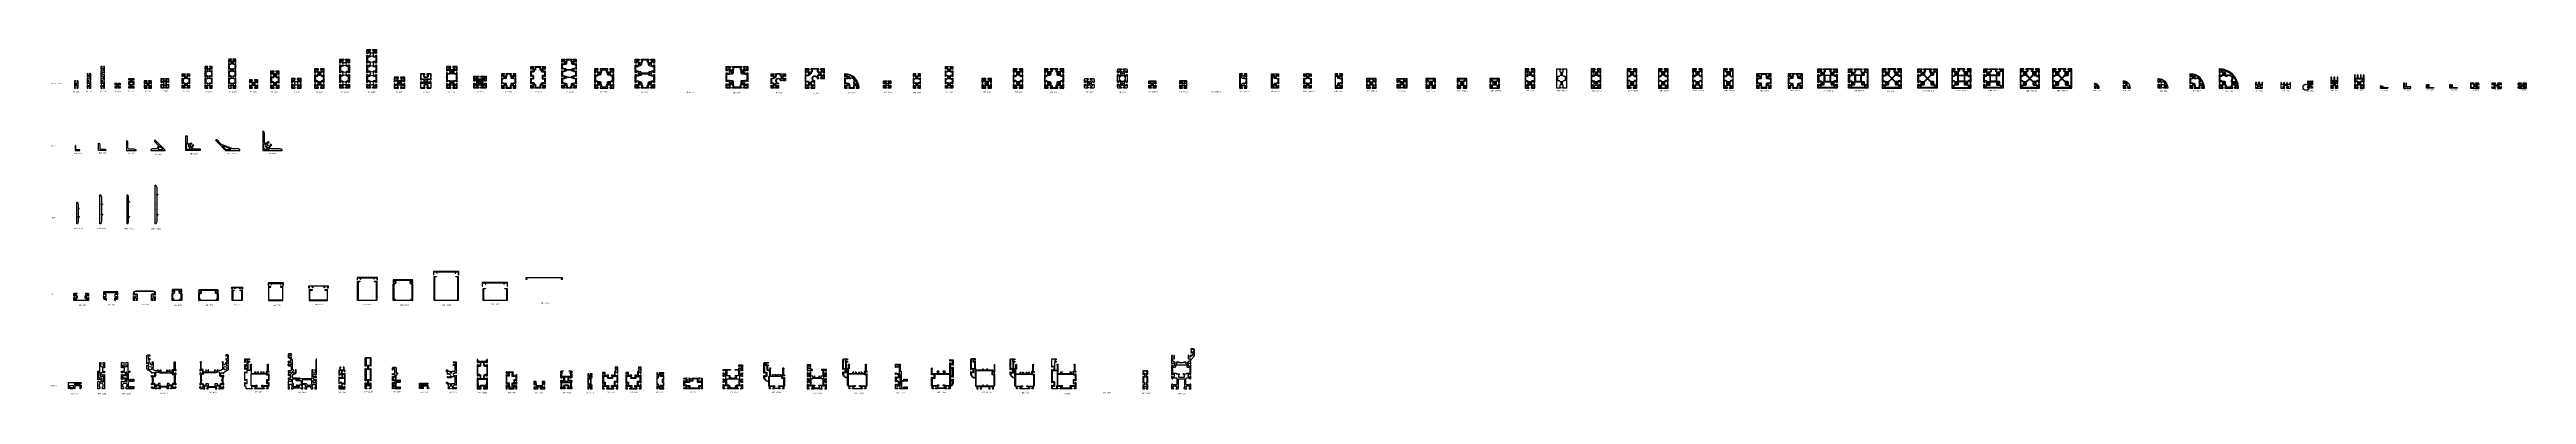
# Model space of a CAD drawing. Extents: x 2157 to 12417, y 247 to 1676.
import ezdxf

# ---------------------------------------------------------------- set-up
doc = ezdxf.new("R2010")
doc.units = 0
doc.header["$LTSCALE"] = 8
doc.layers.get('0').update_dxf_attribs({"linetype": 'CONTINUOUS'})
doc.layers.get('DEFPOINTS').update_dxf_attribs({"linetype": 'CONTINUOUS'})
for name, color, linetype in [('3', 3, 'CONTINUOUS'), ('4', 7, 'CONTINUOUS'), ('AM_4', 3, 'CONTINUOUS'), ('문자', 3, 'CONTINUOUS'), ('외형선', 3, 'CONTINUOUS'), ('치수', 7, 'CONTINUOUS')]:
    doc.layers.add(name, color=color, linetype=linetype)
doc.layers.add('AM_0', color=7, linetype='CONTINUOUS', lineweight=30)
doc.styles.add('궁서체', font='')
doc.styles.get('궁서체').set_extended_font_data('GungsuhChe')

msp = doc.modelspace()

# ---------------------------------------------------------------- linework, layer by layer
at = {"color": 7, "lineweight": -3}
for p, q in [((3801, 1562), (3801, 1562)), ((3801, 1560), (3801, 1561)), ((3846, 1562), (3846, 1562)), ((3846, 1561), (3846, 1560)), ((5004, 1606), (5004, 1606)), ((5005, 1606), (5006, 1606)), ((5050, 1562), (5050, 1562)), ((5050, 1561), (5050, 1560)), ((5004, 1516), (5004, 1516)), ((5005, 1516), (5006, 1516))]:
    msp.add_line(p, q, dxfattribs=at)
at = {"color": 7}
for p, q in [((11911, 1536), (11908, 1536)), ((11908, 1536), (11908, 1530)), ((11908, 1530), (11908, 1530)), ((11908, 1530), (11908, 1529)), ((11908, 1529), (11908, 1516)), ((11908, 1516), (11938, 1516)), ((11911, 1521), (11911, 1536)), ((11916, 1521), (11911, 1521)), ((11919, 1536), (11917, 1536)), ((11917, 1536), (11917, 1521)), ((11920, 1523), (11920, 1536)), ((11928, 1521), (11922, 1521)), ((11938, 1521), (11928, 1521)), ((11928, 1521), (11928, 1520)), ((11928, 1520), (11928, 1521)), ((11938, 1516), (11938, 1520))]:
    msp.add_line(p, q, dxfattribs=at)
for p, q in [((6706, 345), (6686, 345)), ((6686, 345), (6686, 329)), ((6688, 329), (6686, 329)), ((6686, 322), (6686, 294)), ((6688, 322), (6686, 322)), ((6704, 343), (6688, 343)), ((6688, 343), (6688, 333)), ((6704, 333), (6688, 333)), ((6693, 331), (6688, 331)), ((6688, 331), (6688, 329)), ((6688, 322), (6688, 320)), ((6693, 320), (6688, 320)), ((6688, 318), (6688, 298)), ((6704, 318), (6688, 318)), ((6693, 331), (6693, 320)), ((6704, 331), (6699, 331)), ((6699, 331), (6699, 320)), ((6704, 320), (6699, 320)), ((6704, 333), (6704, 343)), ((6704, 329), (6704, 331)), ((6706, 329), (6704, 329)), ((6706, 322), (6704, 322)), ((6704, 320), (6704, 322)), ((6704, 298), (6704, 318)), ((6706, 329), (6706, 345)), ((6706, 294), (6706, 322)), ((6688, 294), (6686, 294)), ((6686, 287), (6686, 270)), ((6688, 287), (6686, 287)), ((6686, 270), (6692, 270)), ((6693, 296), (6688, 296)), ((6688, 296), (6688, 294)), ((6688, 294), (6688, 296)), ((6688, 287), (6688, 285)), ((6688, 285), (6688, 287)), ((6693, 285), (6688, 285)), ((6689, 280), (6703, 280)), ((6689, 280), (6689, 273)), ((6689, 273), (6692, 273)), ((6692, 273), (6692, 270)), ((6693, 296), (6693, 285)), ((6704, 296), (6699, 296)), ((6699, 296), (6699, 285)), ((6704, 285), (6699, 285)), ((6700, 273), (6700, 270)), ((6700, 273), (6703, 273)), ((6700, 270), (6706, 270)), ((6703, 280), (6703, 273)), ((6704, 294), (6704, 296)), ((6704, 296), (6704, 294)), ((6706, 294), (6704, 294)), ((6706, 287), (6704, 287)), ((6704, 285), (6704, 287)), ((6704, 287), (6704, 285)), ((6706, 270), (6706, 287))]:
    msp.add_line(p, q)
at = {"linetype": 'ByBlock'}
for p, q in [((6693, 321), (6693, 320)), ((6699, 321), (6699, 320))]:
    msp.add_line(p, q, dxfattribs=at)
at = {"color": 7}
for points in [[(2313, 1535, 0.414214), (2313, 1534), (2315, 1534, 0.414214), (2315, 1535), (2315, 1536, -0.414214), (2315, 1536), (2321, 1536, -0.210977), (2321, 1536, -0.387336), (2321, 1526, -0.210977), (2321, 1526), (2315, 1526, -0.414214), (2315, 1526), (2315, 1528, 0.414214), (2315, 1528), (2313, 1528, 0.414214), (2313, 1528), (2313, 1517, 0.414214), (2314, 1516), (2317, 1516, 0.414214), (2317, 1516), (2317, 1518, 0.414214), (2317, 1519), (2315, 1519, -0.414214), (2315, 1519), (2315, 1524, -0.414214), (2315, 1524), (2325, 1524, -0.414214), (2325, 1524), (2325, 1519, -0.414214), (2325, 1519), (2324, 1519, 0.414214), (2323, 1518), (2323, 1516, 0.414214), (2324, 1516), (2327, 1516, 0.414214), (2328, 1517), (2328, 1543, 0.414214), (2327, 1543), (2325, 1543, 0.414214), (2325, 1543), (2325, 1541, -0.414214), (2325, 1541), (2319, 1541, -0.210977), (2319, 1541, -0.387336), (2319, 1551, -0.210977), (2319, 1551), (2325, 1551, -0.414214), (2325, 1551), (2325, 1550, 0.414214), (2325, 1549), (2327, 1549, 0.414214), (2328, 1550), (2328, 1575, 0.414214), (2327, 1576), (2324, 1576, 0.414214), (2323, 1576), (2323, 1574, 0.414214), (2324, 1574), (2325, 1574, -0.414214), (2325, 1573), (2325, 1568, -0.414214), (2325, 1568), (2315, 1568, -0.414214), (2315, 1568), (2315, 1573, -0.414214), (2315, 1574), (2317, 1574, 0.414214), (2317, 1574), (2317, 1576, 0.414214), (2317, 1576), (2314, 1576, 0.414214), (2313, 1575), (2313, 1565, 0.414214), (2313, 1564), (2315, 1564, 0.414214), (2315, 1565), (2315, 1566, -0.414214), (2315, 1566), (2321, 1566, -0.210977), (2321, 1566, -0.387336), (2321, 1556, -0.210977), (2321, 1556), (2315, 1556, -0.414214), (2315, 1556), (2315, 1558, 0.414214), (2315, 1558), (2313, 1558, 0.414214), (2313, 1558)], [(4282, 1616), (4287, 1616, 0.214256), (4288, 1616, 0.165853), (4290, 1621), (4290, 1621), (4290, 1622, 0.165853), (4288, 1626, 0.214256), (4287, 1626), (4282, 1626, 0.414214), (4282, 1626), (4282, 1625, -0.414214), (4281, 1624), (4280, 1624, -0.414214), (4279, 1625), (4279, 1635, -0.414214), (4280, 1636), (4291, 1636, -0.414214), (4291, 1636), (4291, 1634, -0.414214), (4291, 1634), (4289, 1634, 0.414214), (4289, 1633), (4289, 1628, 0.214256), (4289, 1627, 0.165853), (4294, 1626), (4294, 1625), (4295, 1626, 0.165853), (4299, 1627, 0.214256), (4299, 1628), (4299, 1633, 0.414214), (4299, 1634), (4298, 1634, -0.414214), (4297, 1634), (4297, 1636, -0.414214), (4298, 1636), (4321, 1636, -0.414214), (4321, 1636), (4321, 1634, -0.414214), (4321, 1634), (4319, 1634, 0.414214), (4319, 1633), (4319, 1628, 0.214256), (4319, 1627, 0.165853), (4324, 1626), (4324, 1625), (4325, 1626, 0.165853), (4329, 1627, 0.214256), (4329, 1628), (4329, 1633, 0.414214), (4329, 1634), (4328, 1634, -0.414214), (4327, 1634), (4327, 1636, -0.414214), (4328, 1636), (4338, 1636, -0.414214), (4339, 1635), (4339, 1625, -0.414214), (4339, 1624), (4337, 1624, -0.414214), (4337, 1625), (4337, 1626, 0.414214), (4336, 1626), (4331, 1626, 0.214256), (4331, 1626, 0.165853), (4329, 1622), (4328, 1621), (4329, 1621, 0.165853), (4331, 1616, 0.214256), (4331, 1616), (4336, 1616, 0.414214), (4337, 1616), (4337, 1618, -0.414214), (4337, 1618), (4339, 1618, -0.414214), (4339, 1618), (4339, 1595, -0.414214), (4339, 1594), (4337, 1594, -0.414214), (4337, 1595), (4337, 1596, 0.414214), (4336, 1596), (4331, 1596, 0.214256), (4331, 1596, 0.165853), (4329, 1592), (4328, 1591), (4329, 1591, 0.165853), (4331, 1586, 0.214256), (4331, 1586), (4336, 1586, 0.414214), (4337, 1586), (4337, 1588, -0.414214), (4337, 1588), (4339, 1588, -0.414214), (4339, 1588), (4339, 1565, -0.414214), (4339, 1564), (4337, 1564, -0.414214), (4337, 1565), (4337, 1566, 0.414214), (4336, 1566), (4331, 1566, 0.214256), (4331, 1566, 0.165853), (4329, 1562), (4328, 1561), (4329, 1561, 0.165853), (4331, 1556, 0.214256), (4331, 1556), (4336, 1556, 0.414214), (4337, 1556), (4337, 1558, -0.414214), (4337, 1558), (4339, 1558, -0.414214), (4339, 1558), (4339, 1535, -0.414214), (4339, 1534), (4337, 1534, -0.414214), (4337, 1535), (4337, 1536, 0.414214), (4336, 1536), (4331, 1536, 0.214256), (4331, 1536, 0.165853), (4329, 1532), (4328, 1531), (4329, 1531, 0.165853), (4331, 1526, 0.214256), (4331, 1526), (4336, 1526, 0.414214), (4337, 1526), (4337, 1528, -0.414214), (4337, 1528), (4339, 1528, -0.414214), (4339, 1528), (4339, 1517, -0.414214), (4338, 1516), (4328, 1516, -0.414214), (4327, 1516), (4327, 1518, -0.414214), (4328, 1519), (4329, 1519, 0.414214), (4329, 1519), (4329, 1524, 0.214256), (4329, 1525, 0.165853), (4325, 1527), (4324, 1527), (4324, 1527, 0.165853), (4319, 1525, 0.214256), (4319, 1524), (4319, 1519, 0.414214), (4319, 1519), (4321, 1519, -0.414214), (4321, 1518), (4321, 1516, -0.414214), (4321, 1516), (4298, 1516, -0.414214), (4297, 1516), (4297, 1518, -0.414214), (4298, 1519), (4299, 1519, 0.414214), (4299, 1519), (4299, 1524, 0.214256), (4299, 1525, 0.165853), (4295, 1527), (4294, 1527), (4294, 1527, 0.165853), (4289, 1525, 0.214256), (4289, 1524), (4289, 1519, 0.414214), (4289, 1519), (4291, 1519, -0.414214), (4291, 1518), (4291, 1516, -0.414214), (4291, 1516), (4280, 1516, -0.414214), (4279, 1517), (4279, 1528, -0.414214), (4280, 1528), (4281, 1528, -0.414214), (4282, 1528), (4282, 1526, 0.414214), (4282, 1526), (4287, 1526, 0.214256), (4288, 1526, 0.165853), (4290, 1531), (4290, 1531), (4290, 1532, 0.165853), (4288, 1536, 0.214256), (4287, 1536), (4282, 1536, 0.414214), (4282, 1536), (4282, 1535, -0.414214), (4281, 1534), (4280, 1534, -0.414214), (4279, 1535), (4279, 1558, -0.414214), (4280, 1558), (4281, 1558, -0.414214), (4282, 1558), (4282, 1556, 0.414214), (4282, 1556), (4287, 1556, 0.214256), (4288, 1556, 0.165853), (4290, 1561), (4290, 1561), (4290, 1562, 0.165853), (4288, 1566, 0.214256), (4287, 1566), (4282, 1566, 0.414214), (4282, 1566), (4282, 1565, -0.414214), (4281, 1564), (4280, 1564, -0.414214), (4279, 1565), (4279, 1588, -0.414214), (4280, 1588), (4281, 1588, -0.414214), (4282, 1588), (4282, 1586, 0.414214), (4282, 1586), (4287, 1586, 0.214256), (4288, 1586, 0.165853), (4290, 1591), (4290, 1591), (4290, 1592, 0.165853), (4288, 1596, 0.214256), (4287, 1596), (4282, 1596, 0.414214), (4282, 1596), (4282, 1595, -0.414214), (4281, 1594), (4280, 1594, -0.414214), (4279, 1595), (4279, 1618, -0.414214), (4280, 1618), (4281, 1618, -0.414214), (4282, 1618), (4282, 1616, 0.414214)], [(4296, 1618, 0.414214), (4297, 1618), (4297, 1619, 0.414214), (4297, 1619), (4297, 1620, -0.331679), (4296, 1620, 0.253025), (4296, 1622, -0.331679), (4297, 1623), (4297, 1623, 0.414214), (4297, 1623), (4297, 1624, 0.414214), (4296, 1624), (4296, 1623, -0.331679), (4295, 1623, 0.253025), (4293, 1623, -0.331679), (4293, 1623), (4292, 1624, 0.414214), (4292, 1624), (4292, 1623, 0.414214), (4292, 1623), (4292, 1623, -0.331679), (4292, 1622, 0.253025), (4292, 1620, -0.331679), (4292, 1620), (4292, 1619, 0.414214), (4292, 1619), (4292, 1618, 0.414214), (4292, 1618), (4293, 1619, -0.331679), (4293, 1619, 0.253025), (4295, 1619, -0.331679), (4296, 1619)], [(4296, 1588, 0.414214), (4297, 1588), (4297, 1589, 0.414214), (4297, 1589), (4297, 1590, -0.331679), (4296, 1590, 0.253025), (4296, 1592, -0.331679), (4297, 1593), (4297, 1593, 0.414214), (4297, 1593), (4297, 1594, 0.414214), (4296, 1594), (4296, 1593, -0.331679), (4295, 1593, 0.253025), (4293, 1593, -0.331679), (4293, 1593), (4292, 1594, 0.414214), (4292, 1594), (4292, 1593, 0.414214), (4292, 1593), (4292, 1593, -0.331679), (4292, 1592, 0.253025), (4292, 1590, -0.331679), (4292, 1590), (4292, 1589, 0.414214), (4292, 1589), (4292, 1588, 0.414214), (4292, 1588), (4293, 1589, -0.331679), (4293, 1589, 0.253025), (4295, 1589, -0.331679), (4296, 1589)], [(4293, 1559, 0.331679), (4293, 1559), (4292, 1558, -0.414214), (4292, 1558), (4292, 1559, -0.414214), (4292, 1559), (4292, 1560, 0.331679), (4292, 1560, -0.253025), (4292, 1562, 0.331679), (4292, 1563), (4292, 1563, -0.414214), (4292, 1563), (4292, 1564, -0.414214), (4292, 1564), (4293, 1563, 0.331679), (4293, 1563, -0.253025), (4295, 1563, 0.331679), (4296, 1563), (4296, 1564, -0.414214), (4297, 1564), (4297, 1563, -0.414214), (4297, 1563), (4297, 1563, 0.331679), (4296, 1562, -0.253025), (4296, 1560, 0.331679), (4297, 1560), (4297, 1559, -0.414214), (4297, 1559), (4297, 1558, -0.414214), (4296, 1558), (4296, 1559, 0.331679), (4295, 1559, -0.253025)], [(4325, 1619, -0.331679), (4326, 1619), (4326, 1618, 0.414214), (4327, 1618), (4327, 1619, 0.414214), (4327, 1619), (4327, 1620, -0.331679), (4326, 1620, 0.253025), (4326, 1622, -0.331679), (4327, 1623), (4327, 1623, 0.414214), (4327, 1623), (4327, 1624, 0.414214), (4326, 1624), (4326, 1623, -0.331679), (4325, 1623, 0.253025), (4323, 1623, -0.331679), (4323, 1623), (4322, 1624, 0.414214), (4322, 1624), (4322, 1623, 0.414214), (4322, 1623), (4322, 1623, -0.331679), (4322, 1622, 0.253025), (4322, 1620, -0.331679), (4322, 1620), (4322, 1619, 0.414214), (4322, 1619), (4322, 1618, 0.414214), (4322, 1618), (4323, 1619, -0.331679), (4323, 1619, 0.253025)], [(4325, 1589, -0.331679), (4326, 1589), (4326, 1588, 0.414214), (4327, 1588), (4327, 1589, 0.414214), (4327, 1589), (4327, 1590, -0.331679), (4326, 1590, 0.253025), (4326, 1592, -0.331679), (4327, 1593), (4327, 1593, 0.414214), (4327, 1593), (4327, 1594, 0.414214), (4326, 1594), (4326, 1593, -0.331679), (4325, 1593, 0.253025), (4323, 1593, -0.331679), (4323, 1593), (4322, 1594, 0.414214), (4322, 1594), (4322, 1593, 0.414214), (4322, 1593), (4322, 1593, -0.331679), (4322, 1592, 0.253025), (4322, 1590, -0.331679), (4322, 1590), (4322, 1589, 0.414214), (4322, 1589), (4322, 1588, 0.414214), (4322, 1588), (4323, 1589, -0.331679), (4323, 1589, 0.253025)], [(4325, 1559, -0.331679), (4326, 1559), (4326, 1558, 0.414214), (4327, 1558), (4327, 1559, 0.414214), (4327, 1559), (4327, 1560, -0.331679), (4326, 1560, 0.253025), (4326, 1562, -0.331679), (4327, 1563), (4327, 1563, 0.414214), (4327, 1563), (4327, 1564, 0.414214), (4326, 1564), (4326, 1563, -0.331679), (4325, 1563, 0.253025), (4323, 1563, -0.331679), (4323, 1563), (4322, 1564, 0.414214), (4322, 1564), (4322, 1563, 0.414214), (4322, 1563), (4322, 1563, -0.331679), (4322, 1562, 0.253025), (4322, 1560, -0.331679), (4322, 1560), (4322, 1559, 0.414214), (4322, 1559), (4322, 1558, 0.414214), (4322, 1558), (4323, 1559, -0.331679), (4323, 1559, 0.253025)], [(5489, 1519), (5489, 1524, -0.214256), (5490, 1525, -0.165853), (5494, 1527), (5495, 1527), (5495, 1527, -0.165853), (5500, 1525, -0.214256), (5500, 1524), (5500, 1519, -0.414214), (5499, 1519), (5498, 1519, 0.414214), (5498, 1518), (5498, 1517, 0.414214), (5498, 1516), (5509, 1516, 0.419187), (5510, 1517, 0.404319), (5451, 1576, 0.419187), (5450, 1575), (5450, 1574), (5450, 1565, 0.414214), (5450, 1564), (5452, 1564, 0.414214), (5452, 1565), (5452, 1566, -0.414214), (5452, 1566), (5458, 1566, -0.210977), (5458, 1566, -0.176355), (5460, 1562), (5460, 1561), (5460, 1561, -0.176355), (5458, 1556, -0.210977), (5458, 1556), (5452, 1556, -0.414214), (5452, 1556), (5452, 1558, 0.414214), (5452, 1558), (5450, 1558, 0.414214), (5450, 1558), (5450, 1535, 0.414214), (5450, 1534), (5452, 1534, 0.414214), (5452, 1535), (5452, 1536, -0.414214), (5452, 1536), (5458, 1536, -0.214256), (5458, 1536, -0.165853), (5460, 1532), (5461, 1531), (5460, 1531, -0.165853), (5458, 1526, -0.214256), (5458, 1526), (5452, 1526, -0.414214), (5452, 1526), (5452, 1528, 0.414214), (5452, 1528), (5450, 1528, 0.414214), (5450, 1528), (5450, 1517, 0.414214), (5450, 1516), (5461, 1516, 0.414214), (5461, 1517), (5461, 1518, 0.414214), (5461, 1519), (5460, 1519, -0.414214), (5459, 1519), (5459, 1525, -0.210977), (5459, 1525, -0.176355), (5464, 1527), (5465, 1527), (5465, 1527, -0.176355), (5470, 1525, -0.210977), (5470, 1525), (5470, 1519, -0.414214), (5469, 1519), (5468, 1519, 0.414214), (5468, 1518), (5468, 1517, 0.414214), (5468, 1516), (5491, 1516, 0.414214), (5491, 1517), (5491, 1518, 0.414214), (5491, 1519), (5490, 1519, -0.414214)], [(5470, 1558), (5471, 1556, 0.366463), (5472, 1556, -0.287555), (5486, 1557, 0.898027), (5487, 1560, 0.128248), (5461, 1573, 0.490696), (5460, 1571, -0.071175), (5460, 1570, 0.484887), (5463, 1566), (5468, 1566, -0.414214), (5470, 1564), (5470, 1558, 0.198912)], [(5467, 1563, 0.414214), (5467, 1564), (5467, 1564, 0.414214), (5466, 1564), (5466, 1563, -0.331679), (5466, 1563, 0.253025), (5463, 1563, -0.331679), (5463, 1563), (5463, 1564, 0.414214), (5462, 1564), (5462, 1564, 0.414214), (5462, 1563), (5462, 1563, -0.331679), (5462, 1562, 0.253025), (5462, 1560, -0.331679), (5462, 1560), (5462, 1559, 0.414214), (5462, 1559), (5462, 1559, 0.414214), (5463, 1559), (5463, 1559, -0.331679), (5463, 1559, 0.253025), (5466, 1559, -0.331679), (5466, 1559), (5466, 1559, 0.414214), (5467, 1559), (5467, 1559, 0.414214), (5467, 1559), (5467, 1560, -0.331679), (5467, 1560, 0.253025), (5467, 1562, -0.331679), (5467, 1563)], [(5503, 1527, -0.071175), (5505, 1527, 0.490696), (5506, 1528, 0.12808), (5493, 1554, 0.898027), (5490, 1552, -0.287555), (5490, 1539, 0.366463), (5490, 1538), (5491, 1537, 0.199083), (5492, 1536), (5498, 1536, -0.414214), (5500, 1534), (5500, 1530, 0.484887)], [(5756, 1538), (5754, 1536, -0.190097), (5754, 1536), (5750, 1536), (5750, 1536), (5749, 1536), (5746, 1536, -0.190097), (5745, 1536), (5743, 1538, 0.274402), (5739, 1539), (5737, 1538, -0.548165), (5737, 1538), (5737, 1554, -0.548165), (5737, 1554), (5739, 1553, 0.274402), (5743, 1554), (5745, 1556, -0.190097), (5746, 1556), (5749, 1556), (5750, 1557), (5750, 1556), (5754, 1556, -0.190097), (5754, 1556), (5756, 1554, 0.274402), (5760, 1553), (5762, 1554, -0.548165), (5763, 1554), (5763, 1538, -0.548165), (5762, 1538), (5760, 1539, 0.274402)], [(5889, 1568), (5887, 1566, -0.190097), (5887, 1566), (5883, 1566), (5883, 1566), (5882, 1566), (5879, 1566, -0.190097), (5878, 1566), (5876, 1568, 0.274402), (5872, 1569), (5870, 1568, -0.548165), (5870, 1568), (5870, 1584, -0.548165), (5870, 1584), (5872, 1583, 0.274402), (5876, 1584), (5878, 1586, -0.190097), (5879, 1586), (5882, 1586), (5883, 1587), (5883, 1586), (5887, 1586, -0.190097), (5887, 1586), (5889, 1584, 0.274402), (5893, 1583), (5895, 1584, -0.548165), (5896, 1584), (5896, 1568, -0.548165), (5895, 1568), (5893, 1569, 0.274402)], [(5889, 1538), (5887, 1536, -0.190097), (5887, 1536), (5883, 1536), (5883, 1536), (5882, 1536), (5879, 1536, -0.190097), (5878, 1536), (5876, 1538, 0.274402), (5872, 1539), (5870, 1538, -0.548165), (5870, 1538), (5870, 1554, -0.548165), (5870, 1554), (5872, 1553, 0.274402), (5876, 1554), (5878, 1556, -0.190097), (5879, 1556), (5882, 1556), (5883, 1557), (5883, 1556), (5887, 1556, -0.190097), (5887, 1556), (5889, 1554, 0.274402), (5893, 1553), (5895, 1554, -0.548165), (5896, 1554), (5896, 1538, -0.548165), (5895, 1538), (5893, 1539, 0.274402)], [(6444, 1521), (6444, 1531), (6445, 1532), (6447, 1532, -0.414214), (6448, 1531), (6448, 1526), (6449, 1526), (6456, 1532), (6456, 1540), (6449, 1546), (6448, 1546), (6448, 1541, -0.414214), (6447, 1540), (6445, 1540), (6444, 1541), (6444, 1551, -0.414214), (6449, 1556), (6458, 1556), (6459, 1555), (6459, 1553, -0.414214), (6458, 1552), (6454, 1552), (6454, 1551), (6459, 1543), (6468, 1543), (6474, 1551), (6474, 1552), (6469, 1552, -0.414214), (6468, 1553), (6468, 1555), (6469, 1556), (6479, 1556, -0.414214), (6484, 1551), (6484, 1541), (6483, 1540), (6480, 1540, -0.414214), (6479, 1541), (6479, 1546), (6478, 1546), (6471, 1540), (6471, 1532), (6478, 1526), (6479, 1526), (6479, 1531, -0.414214), (6480, 1532), (6483, 1532), (6484, 1531), (6484, 1521, -0.414214), (6479, 1516), (6469, 1516), (6468, 1517), (6468, 1519, -0.414214), (6469, 1520), (6474, 1520), (6474, 1521), (6468, 1529), (6459, 1529), (6454, 1521), (6454, 1520), (6458, 1520, -0.414214), (6459, 1519), (6459, 1517), (6458, 1516), (6449, 1516, -0.414214)], [(6848, 1538, 0.186903), (6853, 1536, 0.186903), (6858, 1538, 0.210977), (6858, 1538), (6858, 1544, 0.414214), (6858, 1544), (6856, 1544, -0.414214), (6856, 1544), (6856, 1545, 0.414214), (6856, 1545), (6850, 1545, 0.414214), (6850, 1545), (6850, 1544, -0.414214), (6849, 1544), (6848, 1544, 0.414214), (6848, 1544), (6848, 1538, 0.210977)], [(7778, 1516), (7763, 1516, -0.414214), (7763, 1516), (7763, 1520, -0.414214), (7763, 1520), (7766, 1520, 0.414214), (7766, 1520), (7766, 1527, 0.191028), (7766, 1527, 0.198466), (7759, 1530), (7759, 1530), (7759, 1530, 0.198466), (7752, 1527, 0.191028), (7752, 1527), (7752, 1520, 0.414214), (7752, 1520), (7755, 1520, -0.414214), (7755, 1520), (7755, 1516, -0.414214), (7755, 1516), (7740, 1516, -0.414214), (7739, 1517), (7739, 1532, -0.414214), (7739, 1532), (7743, 1532, -0.414214), (7743, 1532), (7743, 1529, 0.414214), (7743, 1529), (7750, 1529, 0.191028), (7750, 1529, 0.198466), (7753, 1536), (7753, 1536), (7753, 1536, 0.198466), (7750, 1543, 0.191028), (7750, 1543), (7743, 1543, 0.414214), (7743, 1543), (7743, 1541, -0.414214), (7743, 1540), (7739, 1540, -0.414214), (7739, 1541), (7739, 1555, -0.414214), (7740, 1556), (7778, 1556, -0.414214), (7779, 1555), (7779, 1517, -0.414214)], [(7763, 1555, -0.414214), (7763, 1555), (7763, 1554, 0.414214), (7763, 1554), (7766, 1554, -0.414214), (7766, 1554), (7766, 1545, -0.191028), (7766, 1545, -0.206821), (7759, 1542, -0.206821), (7752, 1545, -0.191028), (7752, 1545), (7752, 1554, -0.414214), (7752, 1554), (7755, 1554, 0.414214), (7755, 1554), (7755, 1555, -0.414214), (7755, 1555)], [(7778, 1540, 0.414214), (7778, 1540), (7777, 1540), (7777, 1543, 0.414214), (7777, 1543), (7768, 1543, 0.191028), (7768, 1543, 0.206821), (7765, 1536, 0.206821), (7768, 1529, 0.191028), (7768, 1529), (7777, 1529, 0.414214), (7777, 1529), (7777, 1532), (7778, 1532, 0.414214), (7778, 1532)], [(9237, 1536, -0.214256), (9237, 1536, -0.165853), (9239, 1532), (9239, 1531), (9239, 1531, -0.165853), (9237, 1526, -0.214256), (9237, 1526), (9231, 1526, -0.414214), (9231, 1526), (9231, 1528, 0.414214), (9230, 1528), (9229, 1528, 0.414214), (9228, 1528), (9228, 1518), (9228, 1517, 0.414214), (9229, 1516), (9230, 1516), (9240, 1516, 0.414214), (9240, 1516), (9240, 1518, 0.414214), (9240, 1519), (9238, 1519, -0.414214), (9238, 1519), (9238, 1524, -0.210977), (9238, 1525, -0.176355), (9243, 1527), (9243, 1527), (9244, 1527, -0.176355), (9248, 1525, -0.210977), (9248, 1524), (9248, 1519, -0.414214), (9248, 1519), (9247, 1519, 0.414214), (9246, 1518), (9246, 1516, 0.414214), (9247, 1516), (9270, 1516, 0.414214), (9270, 1516), (9270, 1518, 0.414214), (9270, 1519), (9268, 1519, -0.414214), (9268, 1519), (9268, 1524, -0.214256), (9268, 1525, -0.165853), (9273, 1527), (9273, 1527), (9274, 1527, -0.165853), (9278, 1525, -0.214256), (9278, 1524), (9278, 1519, -0.414214), (9278, 1519), (9277, 1519, 0.414214), (9276, 1518), (9276, 1516, 0.414214), (9277, 1516), (9286, 1516), (9287, 1516, 0.414214), (9288, 1517), (9288, 1518), (9288, 1528, 0.414214), (9288, 1528), (9286, 1528, 0.414214), (9286, 1528), (9286, 1526, -0.414214), (9285, 1526), (9280, 1526, -0.210977), (9280, 1526, -0.176355), (9278, 1531), (9277, 1531), (9278, 1531, -0.176355), (9280, 1536, -0.210977), (9280, 1536), (9285, 1536, -0.414214), (9286, 1536), (9286, 1535, 0.414214), (9286, 1534), (9288, 1534, 0.414214), (9288, 1535), (9288, 1558, 0.414214), (9288, 1558), (9286, 1558, 0.414214), (9286, 1558), (9286, 1556, -0.414214), (9285, 1556), (9280, 1556, -0.214256), (9280, 1556, -0.165853), (9278, 1561), (9277, 1561), (9278, 1562, -0.165853), (9280, 1566, -0.214256), (9280, 1566), (9285, 1566, -0.414214), (9286, 1566), (9286, 1565, 0.414214), (9286, 1564), (9288, 1564, 0.414214), (9288, 1565), (9288, 1574), (9288, 1575, 0.414214), (9287, 1576), (9286, 1576), (9277, 1576), (9247, 1576), (9230, 1576), (9229, 1576, 0.414214), (9228, 1575), (9228, 1574), (9228, 1565, 0.414214), (9229, 1564), (9230, 1564, 0.414214), (9231, 1565), (9231, 1566, -0.414214), (9231, 1566), (9237, 1566, -0.210977), (9237, 1566, -0.176355), (9239, 1561), (9239, 1561), (9239, 1561, -0.176355), (9237, 1556, -0.210977), (9237, 1556), (9231, 1556, -0.414214), (9231, 1556), (9231, 1558, 0.414214), (9230, 1558), (9229, 1558, 0.414214), (9228, 1558), (9228, 1535, 0.414214), (9229, 1534), (9230, 1534, 0.414214), (9231, 1535), (9231, 1536, -0.414214), (9231, 1536)], [(9247, 1574, -0.414214), (9246, 1574), (9246, 1575, 0.414214), (9246, 1575), (9240, 1575, 0.414214), (9240, 1575), (9240, 1574, -0.414214), (9240, 1574), (9238, 1574, 0.414214), (9238, 1573), (9238, 1573, -0.414214), (9238, 1572), (9236, 1572, -0.277256), (9236, 1572, 4.008601), (9236, 1570, -0.277256), (9236, 1570), (9238, 1570, -0.414214), (9238, 1570), (9238, 1568, 0.214256), (9238, 1567, 0.165853), (9243, 1566), (9243, 1565), (9244, 1566, 0.165853), (9248, 1567, 0.214256), (9248, 1568), (9248, 1573, 0.414214), (9248, 1574)], [(9234, 1554), (9237, 1554, -0.162278), (9243, 1556), (9247, 1556), (9248, 1557), (9248, 1561, -0.162278), (9250, 1567), (9250, 1571, -0.414214), (9253, 1574), (9263, 1574, -0.414214), (9266, 1571), (9266, 1567, -0.162278), (9268, 1561), (9268, 1557), (9270, 1556), (9273, 1556, -0.162278), (9279, 1554), (9283, 1554, -0.414214), (9286, 1551), (9286, 1541, -0.414214), (9283, 1538), (9279, 1538, -0.162278), (9273, 1536), (9270, 1536), (9268, 1535), (9268, 1531, -0.162278), (9266, 1525), (9266, 1522, -0.414214), (9263, 1519), (9253, 1519, -0.414214), (9250, 1522), (9250, 1525, -0.16117), (9248, 1531), (9248, 1535), (9247, 1536), (9243, 1536, -0.161693), (9237, 1538), (9234, 1538, -0.414214), (9231, 1541), (9231, 1551, -0.414214)], [(9246, 1562, -0.331679), (9246, 1563), (9246, 1563, 0.414214), (9246, 1563), (9246, 1564, 0.414214), (9245, 1564), (9245, 1563, -0.331679), (9245, 1563, 0.253025), (9242, 1563, -0.331679), (9242, 1563), (9241, 1564, 0.414214), (9241, 1564), (9241, 1563, 0.414214), (9241, 1563), (9241, 1563, -0.331679), (9241, 1562, 0.253025), (9241, 1560, -0.331679), (9241, 1560), (9241, 1559, 0.414214), (9241, 1559), (9241, 1558, 0.414214), (9241, 1558), (9242, 1559, -0.331679), (9242, 1559, 0.253025), (9245, 1559, -0.331679), (9245, 1559), (9245, 1558, 0.414214), (9246, 1558), (9246, 1559, 0.414214), (9246, 1559), (9246, 1560, -0.331679), (9246, 1560, 0.253025)], [(9276, 1575, 0.414214), (9276, 1575), (9270, 1575, 0.414214), (9270, 1575), (9270, 1574, -0.414214), (9270, 1574), (9268, 1574, 0.414214), (9268, 1573), (9268, 1568, 0.210977), (9268, 1568, 0.176355), (9273, 1566), (9273, 1565), (9274, 1566, 0.176355), (9278, 1568, 0.210977), (9278, 1568), (9278, 1570, -0.414214), (9279, 1570), (9280, 1570, -0.277256), (9281, 1570, 4.008601), (9281, 1572, -0.277256), (9280, 1572), (9279, 1572, -0.414214), (9278, 1573), (9278, 1573, 0.414214), (9278, 1574), (9277, 1574, -0.414214), (9276, 1574)], [(9275, 1562, -0.331679), (9276, 1563), (9276, 1563, 0.414214), (9276, 1563), (9276, 1564, 0.414214), (9275, 1564), (9275, 1563, -0.331679), (9274, 1563, 0.253025), (9272, 1563, -0.331679), (9272, 1563), (9271, 1564, 0.414214), (9271, 1564), (9271, 1563, 0.414214), (9271, 1563), (9271, 1563, -0.331679), (9271, 1562, 0.253025), (9271, 1560, -0.331679), (9271, 1560), (9271, 1559, 0.414214), (9271, 1559), (9271, 1558, 0.414214), (9271, 1558), (9272, 1559, -0.331679), (9272, 1559, 0.253025), (9274, 1559, -0.331679), (9275, 1559), (9275, 1558, 0.414214), (9276, 1558), (9276, 1559, 0.414214), (9276, 1559), (9276, 1560, -0.331679), (9275, 1560, 0.253025)], [(9361, 1565), (9361, 1566, -0.414214), (9361, 1566), (9366, 1566, -0.210977), (9367, 1566, -0.176355), (9369, 1561), (9369, 1561), (9369, 1561, -0.176355), (9367, 1556, -0.210977), (9366, 1556), (9361, 1556, -0.414214), (9361, 1556), (9361, 1558, 0.414214), (9360, 1558), (9358, 1558, 0.414214), (9358, 1558), (9358, 1535, 0.414214), (9358, 1534), (9360, 1534, 0.414214), (9361, 1535), (9361, 1536, -0.414214), (9361, 1536), (9366, 1536, -0.214256), (9367, 1536, -0.173122), (9369, 1531), (9369, 1531), (9369, 1531, -0.173122), (9367, 1526, -0.214256), (9366, 1526), (9361, 1526, -0.414214), (9361, 1526), (9361, 1528, 0.414214), (9360, 1528), (9358, 1528, 0.414214), (9358, 1528), (9358, 1517, 0.414214), (9359, 1516), (9370, 1516, 0.414214), (9370, 1516), (9370, 1518, 0.414214), (9370, 1519), (9368, 1519, -0.414214), (9368, 1519), (9368, 1524, -0.210977), (9368, 1525, -0.176355), (9373, 1527), (9373, 1527), (9373, 1527, -0.176355), (9378, 1525, -0.210977), (9378, 1524), (9378, 1519, -0.414214), (9378, 1519), (9377, 1519, 0.414214), (9376, 1518), (9376, 1516, 0.414214), (9377, 1516), (9400, 1516, 0.414214), (9400, 1516), (9400, 1518, 0.414214), (9400, 1519), (9398, 1519, -0.414214), (9398, 1519), (9398, 1524, -0.210977), (9398, 1525, -0.176355), (9403, 1527), (9403, 1527), (9403, 1527, -0.176355), (9408, 1525, -0.210977), (9408, 1524), (9408, 1519, -0.414214), (9408, 1519), (9407, 1519, 0.414214), (9406, 1518), (9406, 1516, 0.414214), (9407, 1516), (9417, 1516, 0.414214), (9418, 1517), (9418, 1575, 0.414214), (9417, 1576), (9359, 1576, 0.414214), (9358, 1575), (9358, 1565, 0.414214), (9358, 1564), (9360, 1564, 0.414214)], [(9368, 1573), (9368, 1573, -0.414214), (9368, 1572), (9366, 1572, -0.277256), (9366, 1572, 4.008601), (9366, 1570, -0.277256), (9366, 1570), (9368, 1570, -0.414214), (9368, 1570), (9368, 1568, 0.214256), (9368, 1567, 0.173122), (9373, 1566), (9373, 1565), (9373, 1566, 0.173122), (9378, 1567, 0.214256), (9378, 1568), (9378, 1573, 0.414214), (9378, 1574), (9377, 1574, -0.414214), (9376, 1574), (9376, 1575, 0.414214), (9376, 1575), (9370, 1575, 0.414214), (9370, 1575), (9370, 1574, -0.414214), (9370, 1574), (9368, 1574, 0.414214)], [(9416, 1558), (9417, 1558, 0.414214), (9417, 1558), (9417, 1564, 0.414214), (9417, 1564), (9416, 1564, -0.414214), (9416, 1565), (9416, 1566, 0.414214), (9415, 1566), (9413, 1566, -0.414214), (9413, 1567), (9413, 1568, -0.432089), (9413, 1568, 2.63769), (9410, 1571, -0.432089), (9410, 1571), (9409, 1571, -0.414214), (9408, 1571), (9408, 1573, 0.414214), (9408, 1574), (9407, 1574, -0.414214), (9406, 1574), (9406, 1575, 0.414214), (9406, 1575), (9400, 1575, 0.414214), (9400, 1575), (9400, 1574, -0.414214), (9400, 1574), (9398, 1574, 0.414214), (9398, 1573), (9398, 1568, 0.210977), (9398, 1568, 0.176355), (9403, 1566), (9403, 1565), (9403, 1566, 0.069647), (9406, 1566, -0.616125), (9408, 1563, 0.069647), (9408, 1561), (9407, 1561), (9408, 1561, 0.173122), (9410, 1556, 0.214256), (9410, 1556), (9415, 1556, 0.414214), (9416, 1556), (9416, 1558, -0.414214)], [(10918, 1527, 0.191028), (10918, 1527, 0.198466), (10911, 1530), (10911, 1530), (10910, 1530, 0.198466), (10904, 1527, 0.191028), (10904, 1527), (10904, 1520, 0.414214), (10904, 1520), (10906, 1520, -0.414214), (10907, 1520), (10907, 1516, -0.414214), (10906, 1516), (10892, 1516, -0.414214), (10891, 1517), (10891, 1532, -0.414214), (10891, 1532), (10894, 1532, -0.414214), (10895, 1532), (10895, 1529, 0.414214), (10895, 1529), (10902, 1529, 0.191028), (10902, 1529, 0.198466), (10905, 1536), (10905, 1536), (10905, 1536, 0.198466), (10902, 1543, 0.191028), (10902, 1543), (10895, 1543, 0.414214), (10895, 1543), (10895, 1541, -0.414214), (10894, 1540), (10891, 1540, -0.414214), (10891, 1541), (10891, 1555, -0.421745), (10892, 1556, -0.39927), (10931, 1517, -0.421745), (10930, 1516), (10915, 1516, -0.414214), (10915, 1516), (10915, 1520, -0.414214), (10915, 1520), (10917, 1520, 0.414214), (10918, 1520)], [(11063, 1519), (11063, 1524, -0.214256), (11063, 1525, -0.165853), (11067, 1527), (11068, 1527), (11068, 1527, -0.165853), (11073, 1525, -0.214256), (11073, 1524), (11073, 1519, -0.414214), (11073, 1519), (11071, 1519, 0.414214), (11071, 1518), (11071, 1516, 0.414214), (11071, 1516), (11082, 1516, 0.419187), (11083, 1517, 0.404319), (11024, 1576, 0.419187), (11023, 1575), (11023, 1574), (11023, 1565, 0.414214), (11023, 1564), (11025, 1564, 0.414214), (11025, 1565), (11025, 1566, -0.414214), (11026, 1566), (11031, 1566, -0.210977), (11032, 1566, -0.176355), (11033, 1561), (11034, 1561), (11033, 1561, -0.176355), (11032, 1556, -0.210977), (11031, 1556), (11026, 1556, -0.414214), (11025, 1556), (11025, 1558, 0.414214), (11025, 1558), (11023, 1558, 0.414214), (11023, 1558), (11023, 1535, 0.414214), (11023, 1534), (11025, 1534, 0.414214), (11025, 1535), (11025, 1536, -0.414214), (11026, 1536), (11031, 1536, -0.214256), (11032, 1536, -0.165853), (11033, 1532), (11034, 1531), (11033, 1531, -0.165853), (11032, 1526, -0.214256), (11031, 1526), (11026, 1526, -0.414214), (11025, 1526), (11025, 1528, 0.414214), (11025, 1528), (11023, 1528, 0.414214), (11023, 1528), (11023, 1516, 0.414214), (11023, 1516), (11035, 1516, 0.414214), (11035, 1516), (11035, 1518, 0.414214), (11035, 1519), (11033, 1519, -0.414214), (11033, 1519), (11033, 1524, -0.210977), (11033, 1525, -0.176355), (11038, 1527), (11038, 1527), (11038, 1527, -0.176355), (11043, 1525, -0.210977), (11043, 1524), (11043, 1519, -0.414214), (11043, 1519), (11041, 1519, 0.414214), (11041, 1518), (11041, 1516, 0.414214), (11041, 1516), (11065, 1516, 0.414214), (11065, 1516), (11065, 1518, 0.414214), (11065, 1519), (11063, 1519, -0.414214)], [(11043, 1557), (11044, 1556, 0.366463), (11046, 1556, -0.287555), (11059, 1557, 0.898027), (11061, 1559, 0.128248), (11035, 1572, 0.490696), (11033, 1571, -0.071175), (11033, 1570, 0.484887), (11036, 1566), (11041, 1566, -0.414214), (11043, 1564), (11043, 1558, 0.198912)], [(11041, 1563, 0.414214), (11041, 1563), (11040, 1564, 0.414214), (11040, 1564), (11040, 1563, -0.331679), (11039, 1563, 0.253025), (11037, 1563, -0.331679), (11036, 1563), (11036, 1564, 0.414214), (11036, 1564), (11035, 1563, 0.414214), (11035, 1563), (11036, 1563, -0.331679), (11036, 1562, 0.253025), (11036, 1560, -0.331679), (11036, 1560), (11035, 1559, 0.414214), (11035, 1559), (11036, 1558, 0.414214), (11036, 1558), (11036, 1559, -0.331679), (11037, 1559, 0.253025), (11039, 1559, -0.331679), (11040, 1559), (11040, 1558, 0.414214), (11040, 1558), (11041, 1559, 0.414214), (11041, 1559), (11040, 1560, -0.331679), (11040, 1560, 0.253025), (11040, 1562, -0.331679), (11040, 1563)], [(11077, 1526, -0.071175), (11078, 1527, 0.490696), (11079, 1528, 0.12808), (11066, 1554, 0.898027), (11064, 1552, -0.287555), (11063, 1539, 0.366463), (11063, 1538), (11064, 1536, 0.199083), (11065, 1536), (11071, 1536, -0.414214), (11073, 1534), (11073, 1529, 0.484887)], [(11144, 1572, 0.414214), (11144, 1571), (11144, 1556), (11144, 1541, 0.414214), (11144, 1540), (11147, 1540, 0.414214), (11148, 1541), (11148, 1543, -0.414214), (11148, 1543), (11154, 1543, -0.186978), (11155, 1543, -0.202533), (11158, 1536), (11158, 1536), (11158, 1536, -0.202533), (11155, 1529, -0.186978), (11154, 1529), (11148, 1529, -0.414214), (11148, 1529), (11148, 1531, 0.414214), (11147, 1532), (11144, 1532, 0.414214), (11144, 1531), (11144, 1517, 0.414214), (11145, 1516), (11159, 1516, 0.414214), (11160, 1517), (11160, 1520, 0.414214), (11159, 1520), (11157, 1520, -0.414214), (11157, 1521), (11157, 1527, -0.186978), (11157, 1527, -0.202533), (11164, 1530), (11164, 1530), (11164, 1530, -0.202533), (11171, 1527, -0.186978), (11171, 1527), (11171, 1521, -0.414214), (11170, 1520), (11168, 1520, 0.414214), (11168, 1520), (11168, 1517, 0.414214), (11168, 1516), (11184, 1516), (11199, 1516, 0.414214), (11200, 1517), (11200, 1520, 0.414214), (11199, 1520), (11197, 1520, -0.414214), (11197, 1521), (11197, 1527, -0.186978), (11197, 1527, -0.202533), (11204, 1530), (11204, 1530), (11204, 1530, -0.202533), (11211, 1527, -0.186978), (11211, 1527), (11211, 1521, -0.414214), (11210, 1520), (11208, 1520, 0.414214), (11208, 1520), (11208, 1517, 0.414214), (11208, 1516), (11223, 1516, 0.417926), (11224, 1517, 0.406818), (11145, 1596, 0.417926), (11144, 1595), (11144, 1581, 0.414214), (11144, 1580), (11147, 1580, 0.414214), (11148, 1581), (11148, 1583, -0.414214), (11148, 1583), (11154, 1583, -0.186978), (11155, 1583, -0.202533), (11158, 1576), (11158, 1576), (11158, 1576, -0.202533), (11155, 1569, -0.186978), (11154, 1569), (11148, 1569, -0.414214), (11148, 1569), (11148, 1571, 0.414214), (11147, 1572)], [(11167, 1583, -0.414214), (11170, 1580), (11170, 1574, 0.567844), (11176, 1570, -0.253037), (11191, 1570, 0.895797), (11194, 1573, 0.129195), (11159, 1591, 0.474719), (11157, 1589), (11157, 1585, 0.187081), (11157, 1585, 0.126961), (11161, 1583)], [(11213, 1529, 0.187081), (11213, 1529), (11216, 1529, 0.474719), (11218, 1531, 0.129195), (11201, 1566, 0.895797), (11198, 1564, -0.253037), (11198, 1548, 0.567844), (11201, 1543), (11207, 1543, -0.414214), (11210, 1540), (11210, 1533, 0.126961)], [(11517, 1518), (11518, 1518, -0.414214), (11518, 1517), (11518, 1516, -0.414214), (11518, 1516), (11511, 1516, -0.414214), (11511, 1516), (11511, 1523, -0.414214), (11511, 1523), (11512, 1523, -0.414214), (11513, 1523), (11513, 1522, 0.414214), (11513, 1522), (11516, 1522, 0.228782), (11516, 1522, 0.157225), (11518, 1526), (11518, 1526), (11518, 1526, 0.162999), (11516, 1530), (11513, 1530, 0.414214), (11513, 1530), (11513, 1529, -0.414214), (11512, 1529), (11511, 1529, -0.414214), (11511, 1529), (11511, 1545, -0.414214), (11512, 1546), (11512, 1546, -0.414214), (11513, 1545), (11513, 1536, 0.414214), (11513, 1536), (11519, 1536, 0.414214), (11520, 1536), (11520, 1545, -0.414214), (11521, 1546), (11521, 1546, -0.414214), (11523, 1545), (11523, 1536, 0.414214), (11523, 1536), (11529, 1536, 0.414214), (11529, 1536), (11529, 1545, -0.414214), (11530, 1546), (11530, 1546, -0.414214), (11531, 1545), (11531, 1529, -0.414214), (11531, 1529), (11530, 1529, -0.414214), (11530, 1529), (11530, 1530, 0.414214), (11529, 1530), (11526, 1530, 0.228782), (11526, 1530, 0.157225), (11524, 1526), (11524, 1526), (11524, 1526, 0.157225), (11526, 1522, 0.228782), (11526, 1522), (11529, 1522, 0.414214), (11530, 1522), (11530, 1523, -0.414214), (11530, 1523), (11531, 1523, -0.414214), (11531, 1523), (11531, 1516, -0.414214), (11531, 1516), (11524, 1516, -0.414214), (11524, 1516), (11524, 1517, -0.414214), (11524, 1518), (11525, 1518, 0.414214), (11525, 1518), (11525, 1521, 0.228782), (11525, 1521, 0.157225), (11521, 1523), (11521, 1523), (11521, 1523, 0.157225), (11517, 1521, 0.228782), (11517, 1521), (11517, 1518, 0.414214)], [(4293, 1529, -0.331679), (4293, 1529, 0.253025), (4295, 1529, -0.331679), (4296, 1529), (4296, 1528, 0.414214), (4297, 1528), (4297, 1529, 0.414214), (4297, 1529), (4297, 1530, -0.331679), (4296, 1530, 0.253025), (4296, 1532, -0.331679), (4297, 1533), (4297, 1533, 0.414214), (4297, 1533), (4297, 1534, 0.414214), (4296, 1534), (4296, 1533, -0.331679), (4295, 1533, 0.253025), (4293, 1533, -0.331679), (4293, 1533), (4292, 1534, 0.414214), (4292, 1534), (4292, 1533, 0.414214), (4292, 1533), (4292, 1533, -0.331679), (4292, 1532, 0.253025), (4292, 1530, -0.331679), (4292, 1530), (4292, 1529, 0.414214), (4292, 1529), (4292, 1528, 0.414214), (4292, 1528)], [(4325, 1529, -0.331679), (4326, 1529), (4326, 1528, 0.414214), (4327, 1528), (4327, 1529, 0.414214), (4327, 1529), (4327, 1530, -0.331679), (4326, 1530, 0.253025), (4326, 1532, -0.331679), (4327, 1533), (4327, 1533, 0.414214), (4327, 1533), (4327, 1534, 0.414214), (4326, 1534), (4326, 1533, -0.331679), (4325, 1533, 0.253025), (4323, 1533, -0.331679), (4323, 1533), (4322, 1534, 0.414214), (4322, 1534), (4322, 1533, 0.414214), (4322, 1533), (4322, 1533, -0.331679), (4322, 1532, 0.253025), (4322, 1530, -0.331679), (4322, 1530), (4322, 1529, 0.414214), (4322, 1529), (4322, 1528, 0.414214), (4322, 1528), (4323, 1529, -0.331679), (4323, 1529, 0.253025)], [(5467, 1533, 0.414214), (5467, 1534), (5467, 1534, 0.414214), (5466, 1534), (5466, 1533, -0.331679), (5466, 1533, 0.253025), (5463, 1533, -0.331679), (5463, 1533), (5463, 1534, 0.414214), (5462, 1534), (5462, 1534, 0.414214), (5462, 1533), (5462, 1533, -0.331679), (5462, 1532, 0.253025), (5462, 1530, -0.331679), (5462, 1530), (5462, 1529, 0.414214), (5462, 1529), (5462, 1529, 0.414214), (5463, 1529), (5463, 1529, -0.331679), (5463, 1529, 0.253025), (5466, 1529, -0.331679), (5466, 1529), (5466, 1529, 0.414214), (5467, 1529), (5467, 1529, 0.414214), (5467, 1529), (5467, 1530, -0.331679), (5467, 1530, 0.253025), (5467, 1532, -0.331679), (5467, 1533)], [(5497, 1533, 0.414214), (5497, 1534), (5497, 1534, 0.414214), (5496, 1534), (5496, 1533, -0.331679), (5496, 1533, 0.253025), (5493, 1533, -0.331679), (5493, 1533), (5493, 1534, 0.414214), (5492, 1534), (5492, 1534, 0.414214), (5492, 1533), (5492, 1533, -0.331679), (5492, 1532, 0.253025), (5492, 1530, -0.331679), (5492, 1530), (5492, 1529, 0.414214), (5492, 1529), (5492, 1529, 0.414214), (5493, 1529), (5493, 1529, -0.331679), (5493, 1529, 0.253025), (5496, 1529, -0.331679), (5496, 1529), (5496, 1529, 0.414214), (5497, 1529), (5497, 1529, 0.414214), (5497, 1529), (5497, 1530, -0.331679), (5497, 1530, 0.253025), (5497, 1532, -0.331679), (5497, 1533)], [(6866, 1528), (6866, 1528, 0.414214), (6866, 1528), (6866, 1526, -0.414214), (6865, 1526), (6859, 1526, -0.210977), (6859, 1526, -0.186903), (6857, 1531, -0.186903), (6859, 1536, -0.210977), (6859, 1536), (6865, 1536, -0.414214), (6866, 1536), (6866, 1535, 0.414214), (6866, 1534), (6866, 1534, -0.414214), (6867, 1534), (6867, 1528, -0.414214)], [(9246, 1533, 0.414214), (9246, 1533), (9246, 1534, 0.414214), (9245, 1534), (9245, 1533, -0.331679), (9244, 1533, 0.253025), (9242, 1533, -0.331679), (9242, 1533), (9241, 1534, 0.414214), (9241, 1534), (9241, 1533, 0.414214), (9241, 1533), (9241, 1533, -0.331679), (9241, 1532, 0.253025), (9241, 1530, -0.331679), (9241, 1530), (9241, 1529, 0.414214), (9241, 1529), (9241, 1528, 0.414214), (9241, 1528), (9242, 1529, -0.331679), (9242, 1529, 0.253025), (9244, 1529, -0.331679), (9245, 1529), (9245, 1528, 0.414214), (9246, 1528), (9246, 1529, 0.414214), (9246, 1529), (9246, 1530, -0.331679), (9245, 1530, 0.253025), (9245, 1532, -0.331679), (9246, 1533)], [(9276, 1530, -0.331679), (9275, 1530, 0.253025), (9275, 1532, -0.331679), (9276, 1533), (9276, 1533, 0.414214), (9276, 1533), (9276, 1534, 0.414214), (9275, 1534), (9275, 1533, -0.331679), (9274, 1533, 0.253025), (9272, 1533, -0.331679), (9272, 1533), (9271, 1534, 0.414214), (9271, 1534), (9271, 1533, 0.414214), (9271, 1533), (9271, 1533, -0.331679), (9271, 1532, 0.253025), (9271, 1530, -0.331679), (9271, 1530), (9271, 1529, 0.414214), (9271, 1529), (9271, 1528, 0.414214), (9271, 1528), (9272, 1529, -0.331679), (9272, 1529, 0.253025), (9274, 1529, -0.331679), (9275, 1529), (9275, 1528, 0.414214), (9276, 1528), (9276, 1529, 0.414214), (9276, 1529)], [(9415, 1526), (9415, 1526, 0.414214), (9414, 1526), (9414, 1524, 0.277256), (9415, 1524, -4.008601), (9412, 1524, 0.277256), (9412, 1524), (9412, 1526, 0.414214), (9412, 1526), (9410, 1526, -0.214256), (9410, 1526, -0.173122), (9408, 1531), (9407, 1531), (9408, 1531, -0.173122), (9410, 1536, -0.214256), (9410, 1536), (9415, 1536, -0.414214), (9416, 1536), (9416, 1535, 0.414214), (9416, 1534), (9417, 1534, -0.414214), (9417, 1534), (9417, 1528, -0.414214), (9417, 1528), (9416, 1528, 0.414214), (9416, 1528), (9416, 1526, -0.414214)], [(10640, 1516), (10647, 1516, 0.414305), (10627, 1536), (10627, 1529, 0.414214), (10627, 1529), (10628, 1529, 0.414214), (10628, 1529), (10628, 1530, -0.414214), (10629, 1530), (10632, 1530, -0.228782), (10632, 1530, -0.157225), (10633, 1526), (10634, 1526), (10633, 1526, -0.157225), (10632, 1522, -0.228782), (10632, 1522), (10629, 1522, -0.414214), (10628, 1522), (10628, 1523, 0.414214), (10628, 1523), (10627, 1523, 0.414214), (10627, 1523), (10627, 1516, 0.414214), (10627, 1516), (10634, 1516, 0.414214), (10634, 1516), (10634, 1517, 0.414214), (10634, 1518), (10633, 1518, -0.414214), (10633, 1518), (10633, 1521, -0.228782), (10633, 1521, -0.157225), (10636, 1523), (10637, 1523), (10637, 1523, -0.157225), (10641, 1521, -0.228782), (10641, 1521), (10641, 1518, -0.414214), (10641, 1518), (10640, 1518, 0.414214), (10639, 1517), (10639, 1516, 0.414214)], [(10632, 1532), (10632, 1532, -0.414214), (10633, 1532), (10633, 1531, 0.228782), (10633, 1531, 0.229178), (10638, 1530, 0.622845), (10638, 1530, 0.105582), (10632, 1534, 4.437548)], [(10635, 1524, -0.037088), (10634, 1524, -0.392661), (10635, 1525), (10635, 1525, 0.319822), (10635, 1525, -0.230332), (10635, 1527, 0.319822), (10635, 1527), (10635, 1528, -0.392661), (10634, 1528, -0.037088), (10635, 1528, -0.392661), (10635, 1528), (10635, 1528, 0.319822), (10636, 1528, -0.230332), (10638, 1528, 0.319822), (10638, 1528), (10638, 1528, -0.392661), (10639, 1528, -0.037088), (10639, 1528, -0.392661), (10639, 1528), (10639, 1527, 0.319822), (10639, 1527, -0.230332), (10639, 1525, 0.319822), (10639, 1525), (10639, 1525, -0.392661), (10639, 1524, -0.037088), (10639, 1524, -0.392661), (10638, 1524), (10638, 1524, 0.319822), (10638, 1524, -0.230332), (10636, 1524, 0.319822), (10635, 1524), (10635, 1524, -0.392661)], [(10642, 1522, -0.414214), (10643, 1521), (10643, 1521, 4.437548), (10645, 1521, 0.105582), (10641, 1528, 0.622845), (10640, 1528, 0.229178), (10641, 1522, 0.228782), (10642, 1522)], [(11041, 1533, 0.414214), (11041, 1533), (11040, 1534, 0.414214), (11040, 1534), (11040, 1533, -0.331679), (11039, 1533, 0.253025), (11037, 1533, -0.331679), (11036, 1533), (11036, 1534, 0.414214), (11036, 1534), (11035, 1533, 0.414214), (11035, 1533), (11036, 1533, -0.331679), (11036, 1532, 0.253025), (11036, 1530, -0.331679), (11036, 1530), (11035, 1529, 0.414214), (11035, 1529), (11036, 1528, 0.414214), (11036, 1528), (11036, 1529, -0.331679), (11037, 1529, 0.253025), (11039, 1529, -0.331679), (11040, 1529), (11040, 1528, 0.414214), (11040, 1528), (11041, 1529, 0.414214), (11041, 1529), (11040, 1530, -0.331679), (11040, 1530, 0.253025), (11040, 1532, -0.331679), (11040, 1533)], [(11071, 1533, 0.414214), (11071, 1533), (11070, 1534, 0.414214), (11070, 1534), (11070, 1533, -0.331679), (11069, 1533, 0.253025), (11067, 1533, -0.331679), (11066, 1533), (11066, 1534, 0.414214), (11066, 1534), (11065, 1533, 0.414214), (11065, 1533), (11066, 1533, -0.331679), (11066, 1532, 0.253025), (11066, 1530, -0.331679), (11066, 1530), (11065, 1529, 0.414214), (11065, 1529), (11066, 1528, 0.414214), (11066, 1528), (11066, 1529, -0.331679), (11067, 1529, 0.253025), (11069, 1529, -0.331679), (11070, 1529), (11070, 1528, 0.414214), (11070, 1528), (11071, 1529, 0.414214), (11071, 1529), (11070, 1530, -0.331679), (11070, 1530, 0.253025), (11070, 1532, -0.331679), (11070, 1533)], [(2600, 1014), (2601, 1013), (2601, 995, 2.414214), (2602, 994), (2605, 994), (2605, 993), (2601, 987, 0.148069), (2601, 986), (2601, 974), (2600, 974), (2601, 973), (2601, 962), (2601, 962, -0.168448), (2599, 956), (2598, 954, -0.229736), (2596, 954), (2595, 954), (2595, 973), (2596, 974), (2595, 974), (2595, 1013), (2596, 1014), (2595, 1014), (2595, 1033), (2596, 1034), (2595, 1034), (2595, 1053), (2596, 1054), (2595, 1054), (2595, 1093), (2596, 1094), (2595, 1094), (2595, 1114), (2596, 1114, -0.229736), (2598, 1113), (2599, 1111, -0.168448), (2601, 1105), (2601, 1104), (2601, 1094), (2600, 1094), (2601, 1093), (2601, 1080, 0.175452), (2601, 1079), (2605, 1075), (2605, 1074), (2602, 1074, 2.414214), (2601, 1073), (2601, 1054), (2600, 1054), (2601, 1053), (2601, 1034), (2600, 1034), (2601, 1033), (2601, 1014)], [(3502, 727, 0.162278), (3502, 727), (3502, 730, -0.414214), (3503, 730), (3513, 730, -0.414214), (3513, 730), (3513, 724, 0.116434), (3513, 724), (3514, 722, 0.284079), (3514, 722), (3515, 722, 0.414214), (3515, 722), (3515, 732, 0.414214), (3515, 732), (3508, 732), (3508, 732), (3507, 732), (3473, 732), (3473, 732), (3472, 732), (3439, 732), (3438, 732), (3438, 732), (3431, 732, 0.414214), (3431, 732), (3431, 722, 0.414214), (3431, 722), (3432, 722, 0.284079), (3432, 722), (3433, 724, 0.116434), (3433, 724), (3433, 730, -0.414214), (3433, 730), (3443, 730, -0.414214), (3443, 730), (3443, 727, 0.162278), (3443, 727), (3445, 725, 0.236068), (3445, 725), (3446, 725, 0.414214), (3446, 725), (3446, 730, -0.414214), (3446, 730), (3473, 730), (3500, 730, -0.414214), (3500, 730), (3500, 725, 0.414214), (3500, 725), (3501, 725, 0.236068), (3501, 725)], [(3652, 711), (3652, 711, 0.242958), (3652, 711, -0.242958), (3651, 712, -0.414214), (3653, 714), (3654, 714, 0.414214), (3655, 715), (3655, 716, -0.198912), (3655, 716), (3655, 717, 0.305615), (3655, 717, -0.203231), (3655, 719, 0.305615), (3655, 719), (3655, 719, -0.38311), (3655, 720, -0.053726), (3655, 720, -0.38311), (3656, 720), (3656, 720, 0.305615), (3656, 720, -0.203231), (3658, 720, 0.305615), (3658, 720), (3659, 720, -0.38311), (3659, 720, -0.053726), (3660, 720, -0.38311), (3660, 719), (3659, 719, 0.305615), (3659, 719, -0.203231), (3659, 717, 0.305615), (3659, 717), (3660, 716, -0.38311), (3660, 716, -0.053726), (3659, 715, -0.38311), (3659, 715), (3658, 716, 0.305615), (3658, 716, -0.015292), (3658, 716, 0.317837), (3658, 715), (3658, 714, 0.414214), (3658, 714), (3659, 714, -0.414214), (3660, 714), (3660, 711, 0.414214), (3661, 710), (3661, 710, 0.414214), (3661, 711), (3661, 721, 0.414214), (3661, 722), (3642, 722), (3641, 721), (3641, 722), (3622, 722), (3621, 721), (3621, 722), (3602, 722), (3601, 721), (3601, 722), (3581, 722, 0.414214), (3581, 721), (3581, 711, 0.414214), (3581, 710), (3582, 710, 0.414214), (3583, 711), (3583, 714, -0.414214), (3583, 714), (3584, 714, 0.414214), (3585, 714), (3585, 715, 0.317837), (3584, 716, -0.015292), (3584, 716, 0.305615), (3584, 716), (3584, 715, -0.38311), (3583, 715, -0.053726), (3583, 716, -0.38311), (3583, 716), (3583, 717, 0.305615), (3583, 717, -0.203231), (3583, 719, 0.305615), (3583, 719), (3583, 719, -0.38311), (3583, 720, -0.053726), (3583, 720, -0.38311), (3584, 720), (3584, 720, 0.305615), (3584, 720, -0.203231), (3586, 720, 0.305615), (3586, 720), (3587, 720, -0.38311), (3587, 720, -0.053726), (3588, 720, -0.38311), (3588, 719), (3587, 719, 0.305615), (3587, 719, -0.203231), (3587, 717, 0.305615), (3587, 717), (3588, 716, -0.198912), (3588, 716), (3588, 715, 0.414214), (3589, 714), (3590, 714, -0.414214), (3591, 712, -0.242958), (3591, 711, 0.242958), (3591, 711), (3591, 711, 0.414214), (3591, 710), (3592, 710, 0.245393), (3592, 710, 0.153244), (3593, 712, 0.419921), (3590, 715, -0.419921), (3589, 716), (3589, 719, -0.414214), (3590, 720), (3653, 720, -0.414214), (3653, 719), (3653, 716, -0.419921), (3653, 715, 0.419921), (3649, 712, 0.153244), (3650, 710, 0.245393), (3650, 710), (3651, 710, 0.414214)], [(2666, 672, 1), (2666, 673), (2666, 674, -0.414214), (2666, 674), (2668, 674, 0.414214), (2668, 675), (2668, 676, 0.317837), (2668, 676, -0.015292), (2668, 676, 0.305615), (2667, 676), (2667, 676, -0.38311), (2667, 676, -0.053726), (2666, 676, -0.38311), (2666, 677), (2667, 677, 0.305615), (2667, 678, -0.203231), (2667, 679, 0.305615), (2667, 679), (2666, 680, -0.38311), (2666, 680, -0.053726), (2667, 681, -0.38311), (2667, 681), (2667, 680, 0.305615), (2668, 680, -0.203231), (2669, 680, 0.305615), (2670, 680), (2670, 681, -0.38311), (2671, 681, -0.053726), (2671, 680, -0.38311), (2671, 680), (2671, 679, 0.305615), (2671, 679, -0.203231), (2671, 678, 0.305615), (2671, 677), (2671, 677, -0.198912), (2671, 676), (2671, 675, 0.414214), (2672, 674), (2673, 674, -0.414214), (2675, 673, -0.242958), (2674, 672, 0.242958), (2674, 671), (2674, 671, 0.414214), (2674, 671), (2675, 671, 0.245393), (2676, 671, 0.153244), (2676, 673, 0.419921), (2673, 676, -0.419921), (2673, 676), (2673, 680, -0.414214), (2673, 680), (2696, 680, -0.414214), (2697, 680), (2697, 676, -0.419921), (2696, 676, 0.419921), (2693, 673, 0.153244), (2693, 671, 0.245393), (2694, 671), (2695, 671, 0.414214), (2695, 671), (2695, 671, 0.242958), (2695, 672, -0.242958), (2694, 673, -0.414214), (2696, 674), (2697, 674, 0.414214), (2698, 675), (2698, 676, -0.198912), (2698, 677), (2699, 677, 0.305615), (2699, 678, -0.203231), (2699, 679, 0.305615), (2699, 679), (2698, 680, -0.38311), (2698, 680, -0.053726), (2699, 681, -0.38311), (2699, 681), (2699, 680, 0.305615), (2700, 680, -0.203231), (2701, 680, 0.305615), (2702, 680), (2702, 681, -0.38311), (2703, 681, -0.053726), (2703, 680, -0.38311), (2703, 680), (2703, 679, 0.305615), (2703, 679, -0.203231), (2703, 678, 0.305615), (2703, 677), (2703, 677, -0.38311), (2703, 676, -0.053726), (2703, 676, -0.38311), (2702, 676), (2702, 676, 0.305615), (2701, 676, -0.015292), (2701, 676, 0.317837), (2701, 676), (2701, 675, 0.414214), (2701, 674), (2703, 674, -0.414214), (2703, 674), (2703, 673, 1), (2703, 672), (2703, 672, 0.414214), (2704, 671), (2704, 671, 0.414214), (2705, 671), (2705, 682, 0.414214), (2704, 682), (2685, 682), (2685, 682), (2684, 682), (2665, 682, 0.414214), (2665, 682), (2665, 671, 0.414214), (2665, 671), (2665, 671, 0.414214), (2666, 672)], [(2703, 645), (2703, 662, 0.414214), (2702, 663), (2701, 663, -0.414214), (2701, 663), (2701, 665, 0.414214), (2700, 666), (2698, 666, 0.236068), (2697, 666, -1.618034), (2696, 668), (2701, 668, -0.414214), (2702, 667), (2702, 665, 0.414214), (2702, 665), (2704, 665, -0.414214), (2705, 664), (2705, 657), (2704, 656), (2705, 656), (2705, 637, -0.414214), (2704, 636), (2685, 636), (2685, 637), (2684, 636), (2665, 636, -0.414214), (2665, 637), (2665, 656), (2665, 656), (2665, 657), (2665, 664, -0.414214), (2665, 665), (2667, 665, 0.414214), (2667, 665), (2667, 667, -0.414214), (2668, 668), (2673, 668, -1.618034), (2672, 666, 0.236068), (2671, 666), (2670, 666, 0.414214), (2669, 665), (2669, 663, -0.414214), (2668, 663), (2667, 663, 0.414214), (2667, 662), (2667, 645, 0.443276), (2668, 644, -0.098983), (2670, 644, -0.565857), (2670, 643), (2669, 642, -0.22065), (2669, 642, 0.121666), (2668, 642, -0.305615), (2667, 642), (2667, 643, 0.38311), (2667, 643, 0.053726), (2666, 642, 0.38311), (2666, 642), (2667, 641, -0.305615), (2667, 641, 0.203231), (2667, 639, -0.305615), (2667, 639), (2666, 639, 0.38311), (2666, 638, 0.053726), (2667, 638, 0.38311), (2667, 638), (2667, 638, -0.305615), (2668, 638, 0.203231), (2669, 638, -0.305615), (2670, 638), (2670, 638, 0.38311), (2671, 638, 0.053726), (2671, 638, 0.38311), (2671, 639), (2671, 639, -0.305615), (2671, 639, 0.121666), (2671, 640, -0.22065), (2671, 641), (2672, 641, -0.565857), (2672, 641, -0.098983), (2672, 640, 0.443276), (2674, 638), (2696, 638, 0.443276), (2697, 640, -0.098983), (2697, 641, -0.565857), (2698, 641), (2698, 641, -0.22065), (2699, 640, 0.121666), (2699, 639, -0.305615), (2699, 639), (2698, 639, 0.38311), (2698, 638, 0.053726), (2699, 638, 0.38311), (2699, 638), (2699, 638, -0.305615), (2700, 638, 0.203231), (2701, 638, -0.305615), (2702, 638), (2702, 638, 0.38311), (2703, 638, 0.053726), (2703, 638, 0.38311), (2703, 639), (2703, 639, -0.305615), (2703, 639, 0.203231), (2703, 641, -0.305615), (2703, 641), (2703, 642, 0.38311), (2703, 642, 0.053726), (2703, 643, 0.38311), (2702, 643), (2702, 642, -0.305615), (2701, 642, 0.121666), (2700, 642, -0.22065), (2700, 642), (2699, 643, -0.565857), (2700, 644, -0.098983), (2701, 644, 0.443276)], [(2846, 670), (2846, 670, 0.242958), (2845, 671, -0.242958), (2845, 672, -0.414214), (2846, 673), (2847, 673, 0.414214), (2848, 674), (2848, 675, -0.198912), (2848, 676), (2849, 676, 0.305615), (2849, 677, -0.203231), (2849, 678, 0.305615), (2849, 678), (2849, 679, -0.38311), (2849, 679, -0.053726), (2849, 680, -0.38311), (2849, 680), (2850, 679, 0.305615), (2850, 679, -0.203231), (2852, 679, 0.305615), (2852, 679), (2853, 680, -0.38311), (2853, 680, -0.053726), (2853, 679, -0.38311), (2853, 679), (2853, 678, 0.305615), (2853, 678, -0.203231), (2853, 677, 0.305615), (2853, 676), (2853, 676, -0.38311), (2853, 675, -0.053726), (2853, 675, -0.38311), (2853, 675), (2852, 675, 0.305615), (2852, 675, -0.015292), (2852, 675, 0.317837), (2851, 675), (2851, 674, 0.414214), (2852, 673), (2853, 673, -0.414214), (2853, 673), (2853, 671, 0.414214), (2854, 670), (2855, 670, 0.414214), (2855, 670), (2855, 681, 0.414214), (2855, 681), (2835, 681), (2835, 681), (2834, 681), (2815, 681), (2815, 681), (2814, 681), (2795, 681), (2795, 681), (2794, 681), (2775, 681, 0.414214), (2775, 681), (2775, 670, 0.414214), (2775, 670), (2775, 670, 0.414214), (2776, 671), (2776, 673, -0.414214), (2777, 673), (2778, 673, 0.414214), (2778, 674), (2778, 675, 0.317837), (2778, 675, -0.015292), (2778, 675, 0.305615), (2778, 675), (2777, 675, -0.38311), (2777, 675, -0.053726), (2777, 675, -0.38311), (2777, 676), (2777, 676, 0.305615), (2777, 677, -0.203231), (2777, 678, 0.305615), (2777, 678), (2777, 679, -0.38311), (2777, 679, -0.053726), (2777, 680, -0.38311), (2777, 680), (2778, 679, 0.305615), (2778, 679, -0.203231), (2780, 679, 0.305615), (2780, 679), (2781, 680, -0.38311), (2781, 680, -0.053726), (2781, 679, -0.38311), (2781, 679), (2781, 678, 0.305615), (2781, 678, -0.203231), (2781, 677, 0.305615), (2781, 676), (2781, 676, -0.198912), (2782, 675), (2782, 674, 0.414214), (2783, 673), (2784, 673, -0.414214), (2785, 672, -0.242958), (2784, 671, 0.242958), (2784, 670), (2784, 670, 0.414214), (2785, 670), (2786, 670, 0.245393), (2786, 670, 0.153244), (2787, 672, 0.419921), (2783, 675, -0.419921), (2783, 675), (2783, 679, -0.414214), (2783, 679), (2846, 679, -0.414214), (2847, 679), (2847, 675, -0.419921), (2846, 675, 0.419921), (2843, 672, 0.153244), (2844, 670, 0.245393), (2844, 670), (2845, 670, 0.414214)], [(2849, 639, 0.38311), (2849, 638, 0.053726), (2849, 638, 0.38311), (2849, 638), (2850, 638, -0.305615), (2850, 638, 0.203231), (2852, 638, -0.305615), (2852, 638), (2853, 638, 0.38311), (2853, 638, 0.053726), (2853, 638, 0.38311), (2853, 639), (2853, 639, -0.305615), (2853, 639, 0.203231), (2853, 641, -0.305615), (2853, 641), (2853, 642, 0.38311), (2853, 642, 0.053726), (2853, 643, 0.38311), (2853, 643), (2852, 642, -0.305615), (2852, 642, 0.121666), (2851, 642, -0.22065), (2851, 642), (2850, 643, -0.565857), (2850, 644, -0.098983), (2851, 644, 0.443276), (2853, 645), (2853, 662, 0.414214), (2853, 663), (2851, 663, -0.414214), (2851, 663), (2851, 665, 0.414214), (2850, 666), (2848, 666, 0.236068), (2848, 666, -1.618034), (2846, 668), (2851, 668, -0.414214), (2852, 667), (2852, 665, 0.414214), (2853, 665), (2855, 665, -0.414214), (2855, 664), (2855, 657), (2854, 656), (2855, 656), (2855, 637, -0.414214), (2854, 636), (2835, 636), (2835, 637), (2834, 636), (2815, 636), (2815, 637), (2814, 636), (2795, 636), (2795, 637), (2794, 636), (2775, 636, -0.414214), (2775, 637), (2775, 656), (2775, 656), (2775, 657), (2775, 664, -0.414214), (2775, 665), (2777, 665, 0.414214), (2777, 665), (2777, 667, -0.414214), (2778, 668), (2784, 668, -1.618034), (2782, 666, 0.236068), (2782, 666), (2780, 666, 0.414214), (2779, 665), (2779, 663, -0.414214), (2779, 663), (2777, 663, 0.414214), (2777, 662), (2777, 645, 0.443276), (2779, 644, -0.098983), (2780, 644, -0.565857), (2780, 643), (2779, 642, -0.22065), (2779, 642, 0.121666), (2778, 642, -0.305615), (2778, 642), (2777, 643, 0.38311), (2777, 643, 0.053726), (2777, 642, 0.38311), (2777, 642), (2777, 641, -0.305615), (2777, 641, 0.203231), (2777, 639, -0.305615), (2777, 639), (2777, 639, 0.38311), (2777, 638, 0.053726), (2777, 638, 0.38311), (2777, 638), (2778, 638, -0.305615), (2778, 638, 0.203231), (2780, 638, -0.305615), (2780, 638), (2781, 638, 0.38311), (2781, 638, 0.053726), (2781, 638, 0.38311), (2781, 639), (2781, 639, -0.305615), (2781, 639, 0.121666), (2781, 640, -0.22065), (2781, 641), (2782, 641, -0.565857), (2782, 641, -0.098983), (2783, 640, 0.443276), (2784, 638), (2846, 638, 0.443276), (2847, 640, -0.098983), (2848, 641, -0.565857), (2848, 641), (2849, 641, -0.22065), (2849, 640, 0.121666), (2849, 639, -0.305615), (2849, 639)], [(3077, 706, -0.414214), (3077, 707), (3112, 707, -0.414214), (3112, 706), (3112, 702, 0.414214), (3112, 702), (3112, 702, 0.414214), (3114, 703), (3114, 706, -0.414214), (3114, 707), (3124, 707, -0.414214), (3124, 706), (3124, 699, 0.414214), (3125, 699), (3126, 699, 0.414214), (3126, 699), (3126, 708, 0.414214), (3126, 709), (3095, 709), (3094, 708), (3094, 709), (3063, 709, 0.414214), (3062, 708), (3062, 699, 0.414214), (3063, 699), (3064, 699, 0.414214), (3064, 699), (3064, 706, -0.414214), (3065, 707), (3075, 707, -0.414214), (3075, 706), (3075, 703, 0.414214), (3076, 702), (3077, 702, 0.414214), (3077, 702)], [(3074, 694, 0.414214), (3074, 694), (3065, 694, 0.414214), (3064, 694), (3064, 667), (3065, 666), (3064, 666), (3064, 636, 0.414214), (3065, 636), (3094, 636), (3094, 637), (3095, 636), (3124, 636, 0.414214), (3124, 636), (3124, 666), (3124, 666), (3124, 667), (3124, 694, 0.414214), (3124, 694), (3115, 694, 0.414214), (3114, 694), (3114, 692, 0.414214), (3115, 692), (3122, 692, -0.414214), (3122, 692), (3122, 638, -0.414214), (3122, 638), (3067, 638, -0.414214), (3066, 638), (3066, 692, -0.414214), (3067, 692), (3074, 692, 0.414214), (3074, 692)], [(3296, 690, -0.414214), (3295, 689), (3295, 689, -0.414214), (3294, 689), (3294, 695), (3248, 695), (3248, 689, -0.414214), (3248, 689), (3248, 689, -0.414214), (3246, 690), (3246, 695), (3233, 695), (3233, 687, -0.414214), (3233, 687), (3232, 687, -0.414214), (3231, 687), (3231, 697, -0.414214), (3232, 697), (3271, 697), (3271, 696), (3272, 697), (3311, 697, -0.414214), (3311, 697), (3311, 687, -0.414214), (3311, 687), (3310, 687, -0.414214), (3309, 687), (3309, 695), (3296, 695)], [(3234, 659), (3233, 658), (3233, 636, 0.414214), (3234, 636), (3271, 636), (3271, 637), (3272, 636), (3309, 636, 0.414214), (3309, 636), (3309, 658), (3309, 659), (3309, 659), (3309, 681, 0.414214), (3309, 681), (3297, 681, 0.414214), (3297, 681), (3297, 679, 0.414214), (3297, 679), (3307, 679, -0.414214), (3307, 679), (3307, 638, -0.414214), (3307, 638), (3236, 638, -0.414214), (3235, 638), (3235, 679, -0.414214), (3236, 679), (3246, 679, 0.414214), (3246, 679), (3246, 681, 0.414214), (3246, 681), (3234, 681, 0.414214), (3233, 681), (3233, 659)], [(3443, 714), (3435, 714, 0.414214), (3435, 714), (3435, 638, 0.414214), (3435, 638), (3511, 638, 0.414214), (3511, 638), (3511, 714, 0.414214), (3511, 714), (3503, 714, -0.414214), (3503, 714), (3503, 716, -0.414214), (3503, 716), (3513, 716, -0.414214), (3513, 716), (3513, 697), (3512, 696), (3513, 696), (3513, 677), (3512, 676), (3513, 676), (3513, 657), (3512, 656), (3513, 656), (3513, 636, -0.414214), (3513, 636), (3493, 636), (3493, 637), (3492, 636), (3473, 636), (3473, 637), (3472, 636), (3453, 636), (3453, 637), (3452, 636), (3433, 636, -0.414214), (3433, 636), (3433, 656), (3433, 656), (3433, 657), (3433, 676), (3433, 676), (3433, 677), (3433, 696), (3433, 696), (3433, 697), (3433, 716, -0.414214), (3433, 716), (3443, 716, -0.414214), (3443, 716), (3443, 714, -0.414214)], [(3584, 643, 0.38311), (3583, 643, 0.053726), (3583, 642, 0.38311), (3583, 642), (3583, 641, -0.305615), (3583, 641, 0.203231), (3583, 639, -0.305615), (3583, 639), (3583, 639, 0.38311), (3583, 638, 0.053726), (3583, 638, 0.38311), (3584, 638), (3584, 638, -0.305615), (3584, 638, 0.203231), (3586, 638, -0.305615), (3586, 638), (3587, 638, 0.38311), (3587, 638, 0.053726), (3588, 638, 0.38311), (3588, 639), (3587, 639, -0.305615), (3587, 639, 0.121666), (3587, 640, -0.22065), (3587, 641), (3588, 641, -0.565857), (3589, 641, -0.098983), (3589, 640, 0.443276), (3590, 638), (3652, 638, 0.443276), (3654, 640, -0.098983), (3654, 641, -0.565857), (3654, 641), (3655, 641, -0.22065), (3655, 640, 0.121666), (3655, 639, -0.305615), (3655, 639), (3655, 639, 0.38311), (3655, 638, 0.053726), (3655, 638, 0.38311), (3656, 638), (3656, 638, -0.305615), (3656, 638, 0.203231), (3658, 638, -0.305615), (3658, 638), (3659, 638, 0.38311), (3659, 638, 0.053726), (3660, 638, 0.38311), (3660, 639), (3659, 639, -0.305615), (3659, 639, 0.203231), (3659, 641, -0.305615), (3659, 641), (3660, 642, 0.38311), (3660, 642, 0.053726), (3659, 643, 0.38311), (3659, 643), (3658, 642, -0.305615), (3658, 642, 0.121666), (3657, 642, -0.22065), (3657, 642), (3656, 643, -0.565857), (3656, 644, -0.098983), (3657, 644, 0.443276), (3659, 645), (3659, 702, 0.414214), (3659, 703), (3657, 703, -0.414214), (3657, 703), (3657, 705, 0.414214), (3656, 706), (3655, 706, 0.236068), (3654, 706, -1.618034), (3653, 708), (3658, 708, -0.414214), (3659, 707), (3659, 705, 0.414214), (3659, 705), (3661, 705, -0.414214), (3661, 704), (3661, 697), (3661, 696), (3661, 696), (3661, 677), (3661, 676), (3661, 676), (3661, 657), (3661, 656), (3661, 656), (3661, 637, -0.414214), (3661, 636), (3642, 636), (3641, 637), (3641, 636), (3622, 636), (3621, 637), (3621, 636), (3602, 636), (3601, 637), (3601, 636), (3582, 636, -0.414214), (3581, 637), (3581, 656), (3582, 656), (3581, 657), (3581, 676), (3582, 676), (3581, 677), (3581, 696), (3582, 696), (3581, 697), (3581, 704, -0.414214), (3581, 705), (3583, 705, 0.414214), (3584, 705), (3584, 707, -0.414214), (3585, 708), (3590, 708, -1.618034), (3589, 706, 0.236068), (3588, 706), (3586, 706, 0.414214), (3585, 705), (3585, 703, -0.414214), (3585, 703), (3583, 703, 0.414214), (3583, 702), (3583, 645, 0.443276), (3585, 644, -0.098983), (3586, 644, -0.565857), (3586, 643), (3586, 642, -0.22065), (3585, 642, 0.121666), (3584, 642, -0.305615), (3584, 642)], [(2588, 309), (2586, 309), (2586, 321), (2594, 321), (2597, 326), (2597, 338, -0.414214), (2598, 339), (2611, 339), (2612, 336), (2665, 336), (2665, 330), (2674, 330), (2674, 309), (2673, 309), (2673, 304), (2674, 303), (2674, 292), (2668, 292), (2664, 286), (2653, 286), (2653, 293), (2645, 293), (2645, 280), (2616, 280), (2616, 293), (2607, 293), (2607, 286), (2596, 286), (2593, 292), (2586, 292), (2586, 303), (2588, 304)], [(2871, 309), (2873, 309), (2873, 321), (2865, 321), (2862, 326), (2862, 338, 0.414214), (2861, 339), (2848, 339), (2847, 336), (2794, 336), (2794, 330), (2785, 330), (2785, 309), (2786, 309), (2786, 304), (2785, 303), (2785, 292), (2791, 292), (2795, 286), (2806, 286), (2806, 293), (2814, 293), (2814, 280), (2843, 280), (2843, 293), (2852, 293), (2852, 286), (2863, 286), (2866, 292), (2873, 292), (2873, 303), (2871, 304)], [(3040, 284), (3040, 284), (3035, 284), (3035, 280), (3042, 280), (3042, 272), (3011, 272), (3011, 280), (3017, 280), (3017, 284), (3012, 284, -0.414214), (3010, 282), (2992, 282), (2992, 332), (3026, 332), (3056, 332), (3056, 328), (3064, 328), (3064, 308), (3056, 308), (3056, 300), (3056, 293), (3064, 293), (3064, 282), (3042, 282, -0.414214)]]:
    msp.add_lwpolyline(points, format="xyb", close=True, dxfattribs=at)
at = {"color": 7, "lineweight": -3}
for points in [[(2375, 1606), (2371, 1606, 0.414214), (2370, 1605), (2370, 1595, 0.414214), (2371, 1594), (2373, 1594, 0.414214), (2373, 1595), (2373, 1596, -0.414214), (2373, 1596), (2379, 1596, -0.210977), (2379, 1596, -0.387336), (2379, 1586, -0.210977), (2379, 1586), (2373, 1586, -0.414214), (2373, 1586), (2373, 1588, 0.414214), (2373, 1588), (2371, 1588, 0.414214), (2370, 1588), (2370, 1565, 0.414214), (2371, 1564), (2373, 1564, 0.414214), (2373, 1565), (2373, 1566, -0.414214), (2373, 1566), (2379, 1566, -0.210977), (2379, 1566, -0.387336), (2379, 1556, -0.210977), (2379, 1556), (2373, 1556, -0.414214), (2373, 1556), (2373, 1558, 0.414214), (2373, 1558), (2371, 1558, 0.414214), (2370, 1558), (2370, 1535, 0.414214), (2371, 1534), (2373, 1534, 0.414214), (2373, 1535), (2373, 1536, -0.414214), (2373, 1536), (2379, 1536, -0.210977), (2379, 1536, -0.387336), (2379, 1526, -0.210977), (2379, 1526), (2373, 1526, -0.414214), (2373, 1526), (2373, 1528, 0.414214), (2373, 1528), (2371, 1528, 0.414214), (2370, 1528), (2370, 1517, 0.414214), (2371, 1516), (2375, 1516, 0.414214), (2375, 1516), (2375, 1518, 0.414214), (2375, 1519), (2373, 1519, -0.414214), (2373, 1519), (2373, 1524, -0.414214), (2373, 1524), (2383, 1524, -0.414214), (2383, 1524), (2383, 1519, -0.414214), (2383, 1519), (2381, 1519, 0.414214), (2381, 1518), (2381, 1516, 0.414214), (2381, 1516), (2384, 1516, 0.414214), (2385, 1517), (2385, 1543, 0.414214), (2385, 1543), (2383, 1543, 0.414214), (2383, 1543), (2383, 1541, -0.414214), (2383, 1541), (2377, 1541, -0.210977), (2377, 1541, -0.387336), (2377, 1551, -0.210977), (2377, 1551), (2383, 1551, -0.414214), (2383, 1551), (2383, 1550, 0.414214), (2383, 1549), (2385, 1549, 0.414214), (2385, 1550), (2385, 1573, 0.414214), (2385, 1573), (2383, 1573, 0.414214), (2383, 1573), (2383, 1571, -0.414214), (2383, 1571), (2377, 1571, -0.210977), (2377, 1571, -0.387336), (2377, 1581, -0.210977), (2377, 1581), (2383, 1581, -0.414214), (2383, 1581), (2383, 1580, 0.414214), (2383, 1579), (2385, 1579, 0.414214), (2385, 1580), (2385, 1605, 0.414214), (2384, 1606), (2381, 1606, 0.414214), (2381, 1606), (2381, 1604, 0.414214), (2381, 1604), (2383, 1604, -0.414214), (2383, 1603), (2383, 1598, -0.414214), (2383, 1598), (2373, 1598, -0.414214), (2373, 1598), (2373, 1603, -0.414214), (2373, 1604), (2375, 1604, 0.414214), (2375, 1604), (2375, 1606, 0.414214)], [(2492, 1521, 0.233), (2492, 1521), (2492, 1518, 0.414214), (2492, 1518), (2493, 1518, -0.414214), (2493, 1517), (2493, 1517, -0.414214), (2493, 1516), (2486, 1516, -0.414214), (2486, 1517), (2486, 1523, -0.414214), (2486, 1523), (2487, 1523, -0.414214), (2487, 1523), (2487, 1522, 0.414214), (2488, 1522), (2491, 1522, 0.233), (2491, 1522, 0.339808), (2491, 1530, 0.233), (2491, 1530), (2488, 1530, 0.414214), (2487, 1530), (2487, 1529, -0.414214), (2487, 1529), (2486, 1529, -0.414214), (2486, 1529), (2486, 1536), (2486, 1543, -0.414214), (2486, 1543), (2487, 1543, -0.414214), (2487, 1543), (2487, 1542, 0.414214), (2488, 1542), (2491, 1542, 0.233), (2491, 1542, 0.339808), (2491, 1550, 0.233), (2491, 1550), (2488, 1550, 0.414214), (2487, 1550), (2487, 1549, -0.414214), (2487, 1549), (2486, 1549, -0.414214), (2486, 1549), (2486, 1556, -0.414214), (2486, 1556), (2493, 1556, -0.414214), (2493, 1556), (2493, 1555, -0.414214), (2493, 1555), (2492, 1555, 0.414214), (2492, 1554), (2492, 1551, 0.233), (2492, 1551, 0.339808), (2500, 1551, 0.233), (2500, 1551), (2500, 1554, 0.414214), (2499, 1555), (2499, 1555, -0.414214), (2498, 1555), (2498, 1556, -0.414214), (2499, 1556), (2505, 1556, -0.414214), (2506, 1556), (2506, 1549, -0.414214), (2505, 1549), (2505, 1549, -0.414214), (2504, 1549), (2504, 1550, 0.414214), (2504, 1550), (2501, 1550, 0.233), (2500, 1550, 0.339808), (2500, 1542, 0.233), (2501, 1542), (2504, 1542, 0.414214), (2504, 1542), (2504, 1543, -0.414214), (2505, 1543), (2505, 1543, -0.414214), (2506, 1543), (2506, 1536), (2506, 1529, -0.414214), (2505, 1529), (2505, 1529, -0.414214), (2504, 1529), (2504, 1530, 0.414214), (2504, 1530), (2501, 1530, 0.233), (2500, 1530, 0.339808), (2500, 1522, 0.233), (2501, 1522), (2504, 1522, 0.414214), (2504, 1522), (2504, 1523, -0.414214), (2505, 1523), (2505, 1523, -0.414214), (2506, 1523), (2506, 1517, -0.414214), (2505, 1516), (2499, 1516, -0.414214), (2498, 1517), (2498, 1517, -0.414214), (2499, 1518), (2499, 1518, 0.414214), (2500, 1518), (2500, 1521, 0.233), (2500, 1521, 0.339808)], [(2500, 1532), (2503, 1532, 0.414214), (2504, 1533), (2504, 1536), (2504, 1539, 0.414214), (2503, 1540), (2500, 1540, 0.399275), (2492, 1540), (2489, 1540, 0.414214), (2487, 1539), (2487, 1536), (2487, 1533, 0.414214), (2489, 1532), (2492, 1532, 0.399275)], [(3625, 1532, -0.414214), (3625, 1531), (3619, 1531, -0.186978), (3618, 1532, -0.196808), (3615, 1538), (3615, 1539), (3615, 1539, -0.196808), (3618, 1546, -0.186978), (3619, 1546), (3625, 1546, -0.414214), (3625, 1545), (3625, 1543, 0.414214), (3626, 1543), (3629, 1543, 0.414214), (3629, 1543), (3629, 1560), (3629, 1561, 0.414214), (3629, 1561), (3628, 1561), (3611, 1561, 0.414214), (3611, 1561), (3611, 1558, 0.414214), (3611, 1557), (3613, 1557, -0.414214), (3614, 1557), (3614, 1550, -0.186978), (3614, 1550, -0.196808), (3607, 1547), (3607, 1547), (3606, 1547, -0.196808), (3600, 1550, -0.186978), (3600, 1550), (3600, 1557, -0.414214), (3600, 1557), (3602, 1557, 0.414214), (3603, 1558), (3603, 1561, 0.414214), (3602, 1561), (3585, 1561), (3585, 1561, 0.414214), (3584, 1561), (3584, 1560), (3584, 1543, 0.414214), (3585, 1543), (3588, 1543, 0.414214), (3588, 1543), (3588, 1545, -0.414214), (3589, 1546), (3595, 1546, -0.186978), (3595, 1546, -0.196808), (3598, 1539), (3599, 1539), (3598, 1538, -0.196808), (3595, 1532, -0.186978), (3595, 1531), (3589, 1531, -0.414214), (3588, 1532), (3588, 1534, 0.414214), (3588, 1534), (3585, 1534, 0.414214), (3584, 1534), (3584, 1517), (3584, 1517, 0.414214), (3585, 1516), (3585, 1516), (3602, 1516, 0.414214), (3603, 1517), (3603, 1520, 0.414214), (3602, 1520), (3600, 1520, -0.414214), (3600, 1521), (3600, 1527, -0.186978), (3600, 1527, -0.196808), (3606, 1530), (3607, 1531), (3607, 1530, -0.196808), (3614, 1527, -0.186978), (3614, 1527), (3614, 1521, -0.414214), (3613, 1520), (3611, 1520, 0.414214), (3611, 1520), (3611, 1517, 0.414214), (3611, 1516), (3628, 1516), (3629, 1516, 0.414214), (3629, 1517), (3629, 1517), (3629, 1534, 0.414214), (3629, 1534), (3626, 1534, 0.414214), (3625, 1534)], [(3597, 1554), (3597, 1552), (3598, 1552), (3598, 1550), (3602, 1546, -0.417003), (3602, 1544), (3601, 1543, -0.41143), (3600, 1543), (3595, 1548), (3593, 1548), (3593, 1549), (3591, 1549), (3591, 1548), (3588, 1548, -0.414214), (3587, 1549), (3587, 1552), (3588, 1552), (3588, 1554), (3587, 1554), (3587, 1558, -0.414214), (3588, 1559), (3591, 1559), (3591, 1558), (3593, 1558), (3593, 1559), (3597, 1559, -0.414214), (3598, 1558), (3598, 1554)], [(3610, 1536, -0.35173), (3610, 1537, 0.291598), (3610, 1540, -0.35173), (3610, 1541), (3610, 1541, 0.414214), (3610, 1542), (3610, 1542, 0.414214), (3610, 1542), (3609, 1541, -0.35173), (3609, 1541, 0.291598), (3605, 1541, -0.35173), (3605, 1541), (3604, 1542, 0.414214), (3604, 1542), (3603, 1542, 0.414214), (3603, 1541), (3604, 1541, -0.35173), (3604, 1540, 0.291598), (3604, 1537, -0.35173), (3604, 1536), (3603, 1536, 0.414214), (3603, 1535), (3604, 1535, 0.414214), (3604, 1535), (3605, 1536, -0.35173), (3605, 1536, 0.291598), (3609, 1536, -0.35173), (3609, 1536), (3610, 1535, 0.414214), (3610, 1535), (3610, 1535, 0.414214), (3610, 1536)], [(3623, 1548), (3623, 1549), (3621, 1549), (3621, 1548), (3618, 1548), (3614, 1543, -0.412821), (3613, 1543), (3612, 1544, -0.415607), (3612, 1546), (3616, 1550), (3616, 1552), (3617, 1552), (3617, 1554), (3616, 1554), (3616, 1558, -0.414214), (3617, 1559), (3621, 1559), (3621, 1558), (3623, 1558), (3623, 1559), (3626, 1559, -0.414214), (3627, 1558), (3627, 1554), (3626, 1554), (3626, 1552), (3627, 1552), (3627, 1549, -0.414214), (3626, 1548)], [(3711, 1571, 0.414214), (3712, 1571), (3712, 1574, 0.414214), (3711, 1575), (3711, 1575), (3711, 1575, 0.414214), (3710, 1576), (3696, 1576, 0.414214), (3693, 1573), (3693, 1552, 0.414214), (3694, 1551), (3695, 1551), (3695, 1551, 0.414214), (3695, 1550), (3698, 1550, 0.414214), (3698, 1551), (3698, 1553), (3705, 1553), (3707, 1551), (3707, 1542), (3705, 1539), (3698, 1539), (3698, 1542, 0.414214), (3698, 1542), (3695, 1542, 0.414214), (3695, 1542), (3695, 1541), (3694, 1541, 0.414214), (3693, 1540), (3693, 1519, 0.414214), (3696, 1516), (3710, 1516, 0.414214), (3711, 1517), (3711, 1518), (3711, 1518, 0.414214), (3712, 1518), (3712, 1521, 0.414214), (3711, 1521), (3709, 1521), (3709, 1528), (3711, 1530), (3716, 1530), (3720, 1530), (3723, 1528), (3723, 1521), (3720, 1521, 0.414214), (3720, 1521), (3720, 1518, 0.414214), (3720, 1518), (3721, 1518), (3721, 1517, 0.414214), (3722, 1516), (3735, 1516, 0.414214), (3738, 1519), (3738, 1540, 0.414214), (3737, 1541), (3737, 1541), (3737, 1542, 0.414214), (3736, 1542), (3734, 1542, 0.414214), (3733, 1542), (3733, 1539), (3726, 1539), (3724, 1542), (3724, 1551), (3726, 1553), (3733, 1553), (3733, 1551, 0.414214), (3734, 1550), (3736, 1550, 0.414214), (3737, 1551), (3737, 1551), (3737, 1551, 0.414214), (3738, 1552), (3738, 1573, 0.414214), (3735, 1576), (3722, 1576, 0.414214), (3721, 1575), (3721, 1575), (3720, 1575, 0.414214), (3720, 1574), (3720, 1571, 0.414214), (3720, 1571), (3723, 1571), (3723, 1564), (3720, 1562), (3716, 1562), (3711, 1562), (3709, 1564), (3709, 1571)], [(3736, 1573, 0.414214), (3735, 1574), (3726, 1574, 0.414214), (3725, 1573), (3725, 1563), (3721, 1560), (3710, 1560), (3707, 1563), (3707, 1573, 0.414214), (3705, 1574), (3697, 1574, 0.414214), (3695, 1573), (3695, 1557, 0.414214), (3697, 1555), (3706, 1555, -0.227838), (3706, 1555), (3707, 1554, 0.227838), (3708, 1554), (3724, 1554, 0.227838), (3724, 1554), (3725, 1555, -0.227838), (3725, 1555), (3735, 1555, 0.414214), (3736, 1557)], [(3801, 1561), (3801, 1543, 0.414214), (3801, 1543), (3804, 1543, 0.414214), (3805, 1543), (3805, 1545, -0.414214), (3805, 1546), (3811, 1546, -0.186978), (3812, 1546, -0.196808), (3815, 1539), (3815, 1539), (3815, 1538, -0.196808), (3812, 1532, -0.186978), (3811, 1531), (3805, 1531, -0.414214), (3805, 1532), (3805, 1534, 0.414214), (3804, 1534), (3801, 1534, 0.414214), (3801, 1534), (3801, 1517), (3801, 1517, 0.414214), (3801, 1516), (3802, 1516), (3819, 1516, 0.414214), (3819, 1517), (3819, 1520, 0.414214), (3819, 1520), (3817, 1520, -0.414214), (3816, 1521), (3816, 1527, -0.186978), (3816, 1527, -0.196808), (3823, 1530), (3823, 1531), (3824, 1530, -0.196808), (3830, 1527, -0.186978), (3830, 1527), (3830, 1521, -0.414214), (3830, 1520), (3828, 1520, 0.414214), (3827, 1520), (3827, 1517, 0.414214), (3828, 1516), (3845, 1516), (3845, 1516, 0.414214), (3846, 1517), (3846, 1517), (3846, 1534, 0.414214), (3845, 1534), (3842, 1534, 0.414214), (3842, 1534), (3842, 1532, -0.414214), (3841, 1531), (3835, 1531, -0.186978), (3835, 1532, -0.196808), (3832, 1538), (3831, 1539), (3832, 1539, -0.196808), (3835, 1546, -0.186978), (3835, 1546), (3841, 1546, -0.414214), (3842, 1545), (3842, 1543, 0.414214), (3842, 1543), (3845, 1543, 0.414214), (3846, 1543), (3846, 1561), (3846, 1579, 0.414214), (3845, 1579), (3842, 1579, 0.414214), (3842, 1579), (3842, 1577, -0.414214), (3841, 1576), (3835, 1576, -0.186978), (3835, 1577, -0.196808), (3832, 1583), (3831, 1584), (3832, 1584, -0.196808), (3835, 1591, -0.186978), (3835, 1591), (3841, 1591, -0.414214), (3842, 1590), (3842, 1588, 0.414214), (3842, 1588), (3845, 1588, 0.414214), (3846, 1588), (3846, 1605), (3846, 1606, 0.414214), (3845, 1606), (3845, 1606), (3828, 1606, 0.414214), (3827, 1606), (3827, 1603, 0.414214), (3828, 1602), (3830, 1602, -0.414214), (3830, 1602), (3830, 1595, -0.186978), (3830, 1595, -0.196808), (3824, 1592), (3823, 1592), (3823, 1592, -0.196808), (3816, 1595, -0.186978), (3816, 1595), (3816, 1602, -0.414214), (3817, 1602), (3819, 1602, 0.414214), (3819, 1603), (3819, 1606, 0.414214), (3819, 1606), (3802, 1606), (3801, 1606, 0.414214), (3801, 1606), (3801, 1605), (3801, 1588, 0.414214), (3801, 1588), (3804, 1588, 0.414214), (3805, 1588), (3805, 1590, -0.414214), (3805, 1591), (3811, 1591, -0.186978), (3812, 1591, -0.196808), (3815, 1584), (3815, 1584), (3815, 1583, -0.196808), (3812, 1577, -0.186978), (3811, 1576), (3805, 1576, -0.414214), (3805, 1577), (3805, 1579, 0.414214), (3804, 1579), (3801, 1579, 0.414214), (3801, 1579)], [(3808, 1594), (3808, 1593), (3804, 1593, -0.414214), (3803, 1594), (3803, 1597), (3804, 1597), (3804, 1599), (3803, 1599), (3803, 1603, -0.414214), (3804, 1604), (3808, 1604), (3808, 1603), (3810, 1603), (3810, 1604), (3813, 1604, -0.414214), (3814, 1603), (3814, 1599), (3813, 1599), (3813, 1597), (3814, 1597), (3814, 1595), (3818, 1591, -0.41143), (3818, 1589), (3818, 1589, -0.417003), (3816, 1589), (3812, 1593), (3810, 1593), (3810, 1594)], [(3831, 1546), (3833, 1548), (3840, 1548, 0.414214), (3843, 1551), (3843, 1561), (3843, 1571, 0.414214), (3840, 1574), (3833, 1574), (3831, 1576), (3815, 1576), (3814, 1574), (3807, 1574, 0.414214), (3804, 1571), (3804, 1561), (3804, 1551, 0.414214), (3807, 1548), (3814, 1548), (3815, 1546)], [(3821, 1581, -0.35173), (3821, 1581, 0.291598), (3825, 1581, -0.35173), (3825, 1581), (3826, 1580, 0.414214), (3827, 1580), (3827, 1580, 0.414214), (3827, 1581), (3826, 1581, -0.35173), (3826, 1582, 0.291598), (3826, 1585, -0.35173), (3826, 1586), (3827, 1586, 0.414214), (3827, 1587), (3827, 1587, 0.414214), (3826, 1587), (3825, 1586, -0.35173), (3825, 1586, 0.291598), (3821, 1586, -0.35173), (3821, 1586), (3820, 1587, 0.414214), (3820, 1587), (3820, 1587, 0.414214), (3820, 1586), (3820, 1586, -0.35173), (3820, 1585, 0.291598), (3820, 1582, -0.35173), (3820, 1581), (3820, 1581, 0.414214), (3820, 1580), (3820, 1580, 0.414214), (3820, 1580)], [(3821, 1541, 0.35173), (3821, 1541, -0.291598), (3825, 1541, 0.35173), (3825, 1541), (3826, 1542, -0.414214), (3827, 1542), (3827, 1542, -0.414214), (3827, 1541), (3826, 1541, 0.35173), (3826, 1540, -0.291598), (3826, 1537, 0.35173), (3826, 1536), (3827, 1536, -0.414214), (3827, 1535), (3827, 1535, -0.414214), (3826, 1535), (3825, 1536, 0.35173), (3825, 1536, -0.291598), (3821, 1536, 0.35173), (3821, 1536), (3820, 1535, -0.414214), (3820, 1535), (3820, 1535, -0.414214), (3820, 1536), (3820, 1536, 0.35173), (3820, 1537, -0.291598), (3820, 1540, 0.35173), (3820, 1541), (3820, 1541, -0.414214), (3820, 1542), (3820, 1542, -0.414214), (3820, 1542)], [(3839, 1594), (3837, 1594), (3837, 1593), (3834, 1593), (3830, 1589, -0.417003), (3829, 1589), (3828, 1589, -0.41143), (3828, 1591), (3833, 1595), (3833, 1597), (3834, 1597), (3834, 1599), (3833, 1599), (3833, 1603, -0.414214), (3834, 1604), (3837, 1604), (3837, 1603), (3839, 1603), (3839, 1604), (3843, 1604, -0.414214), (3844, 1603), (3844, 1599), (3843, 1599), (3843, 1597), (3844, 1597), (3844, 1594, -0.414214), (3843, 1593), (3839, 1593)], [(4089, 1558, 0.414214), (4088, 1558), (4087, 1558, 0.414214), (4086, 1558), (4086, 1556, -0.414214), (4086, 1556), (4080, 1556, -0.214256), (4080, 1556, -0.165853), (4078, 1561), (4078, 1561), (4078, 1562, -0.165853), (4080, 1566, -0.214256), (4080, 1566), (4086, 1566, -0.414214), (4086, 1566), (4086, 1565, 0.414214), (4087, 1564), (4088, 1564, 0.414214), (4089, 1565), (4089, 1574), (4089, 1575, 0.414214), (4088, 1576), (4087, 1576), (4077, 1576, 0.414214), (4077, 1576), (4077, 1574, 0.414214), (4077, 1574), (4079, 1574, -0.414214), (4079, 1573), (4079, 1568, -0.210977), (4079, 1568, -0.176355), (4074, 1566), (4074, 1565), (4073, 1566, -0.176355), (4069, 1568, -0.210977), (4069, 1568), (4069, 1573, -0.414214), (4069, 1574), (4070, 1574, 0.414214), (4071, 1574), (4071, 1576, 0.414214), (4070, 1576), (4047, 1576, 0.414214), (4047, 1576), (4047, 1574, 0.414214), (4047, 1574), (4049, 1574, -0.414214), (4049, 1573), (4049, 1568, -0.214256), (4049, 1567, -0.165853), (4044, 1566), (4044, 1565), (4043, 1566, -0.165853), (4039, 1567, -0.214256), (4039, 1568), (4039, 1573, -0.414214), (4039, 1574), (4040, 1574, 0.414214), (4041, 1574), (4041, 1576, 0.414214), (4040, 1576), (4031, 1576), (4030, 1576, 0.414214), (4029, 1575), (4029, 1574), (4029, 1565, 0.414214), (4029, 1564), (4031, 1564, 0.414214), (4031, 1565), (4031, 1566, -0.414214), (4032, 1566), (4037, 1566, -0.210977), (4037, 1566, -0.176355), (4039, 1561), (4040, 1561), (4039, 1561, -0.176355), (4037, 1556, -0.210977), (4037, 1556), (4032, 1556, -0.414214), (4031, 1556), (4031, 1558, 0.414214), (4031, 1558), (4029, 1558, 0.414214), (4029, 1558), (4029, 1535, 0.414214), (4029, 1534), (4031, 1534, 0.414214), (4031, 1535), (4031, 1536, -0.414214), (4032, 1536), (4037, 1536, -0.214256), (4037, 1536, -0.165853), (4039, 1532), (4040, 1531), (4039, 1531, -0.165853), (4037, 1526, -0.214256), (4037, 1526), (4032, 1526, -0.414214), (4031, 1526), (4031, 1528, 0.414214), (4031, 1528), (4029, 1528, 0.414214), (4029, 1528), (4029, 1518), (4029, 1517, 0.414214), (4030, 1516), (4031, 1516), (4040, 1516, 0.414214), (4041, 1516), (4041, 1518, 0.414214), (4040, 1519), (4039, 1519, -0.414214), (4039, 1519), (4039, 1524, -0.210977), (4039, 1525, -0.176355), (4043, 1527), (4044, 1527), (4044, 1527, -0.176355), (4049, 1525, -0.210977), (4049, 1524), (4049, 1519, -0.414214), (4049, 1519), (4047, 1519, 0.414214), (4047, 1518), (4047, 1516, 0.414214), (4047, 1516), (4070, 1516, 0.414214), (4071, 1516), (4071, 1518, 0.414214), (4070, 1519), (4069, 1519, -0.414214), (4069, 1519), (4069, 1524, -0.214256), (4069, 1525, -0.165853), (4073, 1527), (4074, 1527), (4074, 1527, -0.165853), (4079, 1525, -0.214256), (4079, 1524), (4079, 1519, -0.414214), (4079, 1519), (4077, 1519, 0.414214), (4077, 1518), (4077, 1516, 0.414214), (4077, 1516), (4087, 1516), (4088, 1516, 0.414214), (4089, 1517), (4089, 1518), (4089, 1528, 0.414214), (4088, 1528), (4087, 1528, 0.414214), (4086, 1528), (4086, 1526, -0.414214), (4086, 1526), (4080, 1526, -0.210977), (4080, 1526, -0.176355), (4078, 1531), (4078, 1531), (4078, 1531, -0.176355), (4080, 1536, -0.210977), (4080, 1536), (4086, 1536, -0.414214), (4086, 1536), (4086, 1535, 0.414214), (4087, 1534), (4088, 1534, 0.414214), (4089, 1535)], [(4069, 1561, 0.162278), (4067, 1567), (4067, 1571, 0.414214), (4064, 1574), (4054, 1574, 0.414214), (4051, 1571), (4051, 1567, 0.162278), (4049, 1561), (4049, 1557), (4047, 1556), (4044, 1556, 0.162278), (4038, 1554), (4034, 1554, 0.414214), (4031, 1551), (4031, 1541, 0.414214), (4034, 1538), (4038, 1538, 0.161693), (4044, 1536), (4047, 1536), (4049, 1535), (4049, 1531, 0.16117), (4051, 1525), (4051, 1522, 0.414214), (4054, 1519), (4064, 1519, 0.414214), (4067, 1522), (4067, 1525, 0.162278), (4069, 1531), (4069, 1535), (4070, 1536), (4074, 1536, 0.162278), (4080, 1538), (4083, 1538, 0.414214), (4086, 1541), (4086, 1551, 0.414214), (4083, 1554), (4080, 1554, 0.162278), (4074, 1556), (4070, 1556), (4069, 1557)], [(4046, 1562, -0.331679), (4046, 1563), (4046, 1563, 0.414214), (4046, 1563), (4046, 1564, 0.414214), (4046, 1564), (4045, 1563, -0.331679), (4045, 1563, 0.253025), (4043, 1563, -0.331679), (4042, 1563), (4042, 1564, 0.414214), (4041, 1564), (4041, 1563, 0.414214), (4041, 1563), (4041, 1563, -0.331679), (4042, 1562, 0.253025), (4042, 1560, -0.331679), (4041, 1560), (4041, 1559, 0.414214), (4041, 1559), (4041, 1558, 0.414214), (4042, 1558), (4042, 1559, -0.331679), (4043, 1559, 0.253025), (4045, 1559, -0.331679), (4045, 1559), (4046, 1558, 0.414214), (4046, 1558), (4046, 1559, 0.414214), (4046, 1559), (4046, 1560, -0.331679), (4046, 1560, 0.253025)], [(4076, 1562, -0.331679), (4076, 1563), (4076, 1563, 0.414214), (4076, 1563), (4076, 1564, 0.414214), (4076, 1564), (4075, 1563, -0.331679), (4075, 1563, 0.253025), (4073, 1563, -0.331679), (4072, 1563), (4072, 1564, 0.414214), (4071, 1564), (4071, 1563, 0.414214), (4071, 1563), (4071, 1563, -0.331679), (4072, 1562, 0.253025), (4072, 1560, -0.331679), (4071, 1560), (4071, 1559, 0.414214), (4071, 1559), (4071, 1558, 0.414214), (4072, 1558), (4072, 1559, -0.331679), (4073, 1559, 0.253025), (4075, 1559, -0.331679), (4075, 1559), (4076, 1558, 0.414214), (4076, 1558), (4076, 1559, 0.414214), (4076, 1559), (4076, 1560, -0.331679), (4076, 1560, 0.253025)], [(4153, 1551, -0.414214), (4156, 1554), (4160, 1554, 0.414214), (4163, 1557), (4163, 1565, 0.414214), (4160, 1568), (4156, 1568, -0.414214), (4153, 1571), (4153, 1576), (4153, 1581, -0.414214), (4156, 1584), (4163, 1584), (4166, 1587), (4166, 1589, -3.732051), (4168, 1590), (4169, 1590), (4172, 1593), (4172, 1600, -0.414214), (4175, 1603), (4180, 1603), (4185, 1603, -0.414214), (4188, 1600), (4188, 1593), (4191, 1590), (4193, 1590, -3.732051), (4195, 1589), (4194, 1587), (4197, 1584), (4204, 1584, -0.414214), (4207, 1581), (4207, 1576), (4207, 1571, -0.414214), (4204, 1568), (4200, 1568, 0.414214), (4197, 1565), (4197, 1557, 0.414214), (4200, 1554), (4204, 1554, -0.414214), (4207, 1551), (4207, 1546), (4207, 1541, -0.414214), (4204, 1538), (4197, 1538), (4194, 1535), (4195, 1533, -3.732051), (4193, 1532), (4191, 1532), (4188, 1529), (4188, 1522, -0.414214), (4185, 1519), (4180, 1519), (4175, 1519, -0.414214), (4172, 1522), (4172, 1529), (4169, 1532), (4168, 1532, -3.732051), (4166, 1533), (4166, 1535), (4163, 1538), (4156, 1538, -0.414214), (4153, 1541), (4153, 1546)], [(4608, 1636), (4623, 1636), (4639, 1636, -0.414214), (4639, 1636), (4639, 1633, -0.414214), (4639, 1632), (4636, 1632), (4636, 1625, 0.191444), (4643, 1622), (4643, 1622), (4644, 1622, 0.191444), (4650, 1625), (4650, 1632), (4648, 1632, -0.414214), (4648, 1633), (4648, 1636, -0.414214), (4648, 1636), (4662, 1636, -0.414214), (4663, 1635), (4663, 1621, -0.414214), (4663, 1620), (4660, 1620, -0.414214), (4659, 1621), (4659, 1623), (4652, 1623, 0.191444), (4649, 1617), (4649, 1616), (4649, 1616, 0.191444), (4652, 1609), (4659, 1609), (4659, 1611, -0.414214), (4660, 1612), (4663, 1612, -0.414214), (4663, 1611), (4663, 1581, -0.414214), (4663, 1580), (4660, 1580, -0.414214), (4659, 1581), (4659, 1583), (4652, 1583, 0.191444), (4649, 1577), (4649, 1576), (4649, 1576, 0.191444), (4652, 1569), (4659, 1569), (4659, 1571, -0.414214), (4660, 1572), (4663, 1572, -0.414214), (4663, 1571), (4663, 1541, -0.414214), (4663, 1540), (4660, 1540, -0.414214), (4659, 1541), (4659, 1543), (4652, 1543, 0.191444), (4649, 1537), (4649, 1536), (4649, 1536, 0.191444), (4652, 1529), (4659, 1529), (4659, 1531, -0.414214), (4660, 1532), (4663, 1532, -0.414214), (4663, 1531), (4663, 1517, -0.414214), (4662, 1516), (4648, 1516, -0.414214), (4648, 1517), (4648, 1520, -0.414214), (4648, 1520), (4650, 1520), (4650, 1527, 0.191444), (4644, 1530), (4643, 1531), (4643, 1530, 0.191444), (4636, 1527), (4636, 1520), (4639, 1520, -0.414214), (4639, 1520), (4639, 1517, -0.414214), (4639, 1516), (4623, 1516), (4608, 1516, -0.414214), (4608, 1517), (4608, 1520, -0.414214), (4608, 1520), (4610, 1520), (4610, 1527, 0.191444), (4604, 1530), (4603, 1531), (4603, 1530, 0.191444), (4596, 1527), (4596, 1520), (4599, 1520, -0.414214), (4599, 1520), (4599, 1517, -0.414214), (4599, 1516), (4584, 1516, -0.414214), (4583, 1517), (4583, 1531, -0.414214), (4584, 1532), (4587, 1532, -0.414214), (4587, 1531), (4587, 1529), (4594, 1529, 0.191444), (4597, 1536), (4598, 1536), (4597, 1537, 0.191444), (4594, 1543), (4587, 1543), (4587, 1541, -0.414214), (4587, 1540), (4584, 1540, -0.414214), (4583, 1541), (4583, 1571, -0.414214), (4584, 1572), (4587, 1572, -0.414214), (4587, 1571), (4587, 1569), (4594, 1569, 0.191444), (4597, 1576), (4598, 1576), (4597, 1577, 0.191444), (4594, 1583), (4587, 1583), (4587, 1581, -0.414214), (4587, 1580), (4584, 1580, -0.414214), (4583, 1581), (4583, 1611, -0.414214), (4584, 1612), (4587, 1612, -0.414214), (4587, 1611), (4587, 1609), (4594, 1609, 0.191444), (4597, 1616), (4598, 1616), (4597, 1617, 0.191444), (4594, 1623), (4587, 1623), (4587, 1621, -0.414214), (4587, 1620), (4584, 1620, -0.414214), (4583, 1621), (4583, 1635, -0.414214), (4584, 1636), (4599, 1636, -0.414214), (4599, 1636), (4599, 1633, -0.414214), (4599, 1632), (4596, 1632), (4596, 1625, 0.191444), (4603, 1622), (4603, 1622), (4604, 1622, 0.191444), (4610, 1625), (4610, 1632), (4608, 1632, -0.414214), (4608, 1633), (4608, 1636, -0.414214)], [(4633, 1631), (4633, 1625, 0.182676), (4634, 1623, 0.046885), (4636, 1622, -0.231544), (4636, 1620), (4636, 1617, 0.414214), (4644, 1609), (4648, 1609, -0.231544), (4649, 1608, 0.046885), (4651, 1607, 0.182676), (4652, 1606), (4658, 1606, -0.414214), (4660, 1604), (4660, 1596), (4660, 1588, -0.414214), (4658, 1586), (4650, 1586, 0.198912), (4649, 1585), (4647, 1584, -0.198912), (4646, 1583), (4642, 1583, 0.198912), (4641, 1583), (4637, 1579, -0.198912), (4636, 1578), (4623, 1578), (4611, 1578, -0.198912), (4610, 1579), (4606, 1583, 0.198912), (4604, 1583), (4601, 1583, -0.198912), (4600, 1584), (4598, 1585, 0.198912), (4597, 1586), (4588, 1586, -0.414214), (4586, 1588), (4586, 1596), (4586, 1604, -0.414214), (4588, 1606), (4595, 1606, 0.182676), (4596, 1607, 0.046885), (4598, 1608, -0.231544), (4599, 1609), (4602, 1609, 0.414214), (4610, 1617), (4610, 1620, -0.231544), (4611, 1622, 0.046885), (4613, 1623, 0.182676), (4613, 1625), (4613, 1631, -0.414214), (4615, 1633), (4623, 1633), (4631, 1633, -0.414214)], [(4611, 1574, 0.198912), (4610, 1573), (4606, 1569, -0.198912), (4604, 1569), (4601, 1569, 0.198912), (4600, 1568), (4598, 1567, -0.198912), (4597, 1566), (4588, 1566, 0.414214), (4586, 1564), (4586, 1556), (4586, 1548, 0.414214), (4588, 1546), (4595, 1546, -0.182676), (4596, 1546, -0.046885), (4598, 1544, 0.231544), (4599, 1543), (4602, 1543, -0.414214), (4610, 1535), (4610, 1532, 0.231544), (4611, 1530, -0.046885), (4613, 1529, -0.182676), (4613, 1527), (4613, 1521, 0.414214), (4615, 1519), (4623, 1519), (4631, 1519, 0.414214), (4633, 1521), (4633, 1527, -0.182676), (4634, 1529, -0.046885), (4636, 1530, 0.231544), (4636, 1532), (4636, 1535, -0.414214), (4644, 1543), (4648, 1543, 0.231544), (4649, 1544, -0.046885), (4651, 1546, -0.182676), (4652, 1546), (4658, 1546, 0.414214), (4660, 1548), (4660, 1556), (4660, 1564, 0.414214), (4658, 1566), (4650, 1566, -0.198912), (4649, 1567), (4647, 1568, 0.198912), (4646, 1569), (4642, 1569, -0.198912), (4641, 1569), (4637, 1573, 0.198912), (4636, 1574), (4623, 1574)], [(5050, 1561), (5050, 1543, -0.414214), (5049, 1543), (5046, 1543, -0.414214), (5046, 1543), (5046, 1545, 0.414214), (5045, 1546), (5039, 1546, 0.186978), (5039, 1546, 0.196808), (5036, 1539), (5035, 1539), (5036, 1538, 0.196808), (5039, 1532, 0.186978), (5039, 1531), (5045, 1531, 0.414214), (5046, 1532), (5046, 1534, -0.414214), (5046, 1534), (5049, 1534, -0.414214), (5050, 1534), (5050, 1517), (5050, 1517, -0.414214), (5049, 1516), (5049, 1516), (5032, 1516, -0.414214), (5031, 1517), (5031, 1520, -0.414214), (5032, 1520), (5034, 1520, 0.414214), (5034, 1521), (5034, 1527, 0.186978), (5034, 1527, 0.196808), (5028, 1530), (5027, 1531), (5027, 1530, 0.196808), (5020, 1527, 0.186978), (5020, 1527), (5020, 1521, 0.414214), (5021, 1520), (5023, 1520, -0.414214), (5023, 1520), (5023, 1517, -0.414214), (5023, 1516), (5005, 1516), (4987, 1516, -0.414214), (4986, 1517), (4986, 1520, -0.414214), (4987, 1520), (4989, 1520, 0.414214), (4989, 1521), (4989, 1527, 0.186978), (4989, 1527, 0.196808), (4983, 1530), (4982, 1531), (4982, 1530, 0.196808), (4975, 1527, 0.186978), (4975, 1527), (4975, 1521, 0.414214), (4976, 1520), (4978, 1520, -0.414214), (4978, 1520), (4978, 1517, -0.414214), (4978, 1516), (4961, 1516), (4960, 1516, -0.414214), (4960, 1517), (4960, 1517), (4960, 1534, -0.414214), (4960, 1534), (4963, 1534, -0.414214), (4964, 1534), (4964, 1532, 0.414214), (4964, 1531), (4970, 1531, 0.186978), (4971, 1532, 0.196808), (4974, 1538), (4974, 1539), (4974, 1539, 0.196808), (4971, 1546, 0.186978), (4970, 1546), (4964, 1546, 0.414214), (4964, 1545), (4964, 1543, -0.414214), (4963, 1543), (4960, 1543, -0.414214), (4960, 1543), (4960, 1561), (4960, 1579, -0.414214), (4960, 1579), (4963, 1579, -0.414214), (4964, 1579), (4964, 1577, 0.414214), (4964, 1576), (4970, 1576, 0.186978), (4971, 1577, 0.196808), (4974, 1583), (4974, 1584), (4974, 1584, 0.196808), (4971, 1591, 0.186978), (4970, 1591), (4964, 1591, 0.414214), (4964, 1590), (4964, 1588, -0.414214), (4963, 1588), (4960, 1588, -0.414214), (4960, 1588), (4960, 1605), (4960, 1606, -0.414214), (4960, 1606), (4961, 1606), (4978, 1606, -0.414214), (4978, 1606), (4978, 1603, -0.414214), (4978, 1602), (4976, 1602, 0.414214), (4975, 1602), (4975, 1595, 0.186978), (4975, 1595, 0.196808), (4982, 1592), (4982, 1592), (4983, 1592, 0.196808), (4989, 1595, 0.186978), (4989, 1595), (4989, 1602, 0.414214), (4989, 1602), (4987, 1602, -0.414214), (4986, 1603), (4986, 1606, -0.414214), (4987, 1606), (5005, 1606), (5023, 1606, -0.414214), (5023, 1606), (5023, 1603, -0.414214), (5023, 1602), (5021, 1602, 0.414214), (5020, 1602), (5020, 1595, 0.186978), (5020, 1595, 0.196808), (5027, 1592), (5027, 1592), (5028, 1592, 0.196808), (5034, 1595, 0.186978), (5034, 1595), (5034, 1602, 0.414214), (5034, 1602), (5032, 1602, -0.414214), (5031, 1603), (5031, 1606, -0.414214), (5032, 1606), (5049, 1606), (5049, 1606, -0.414214), (5050, 1606), (5050, 1605), (5050, 1588, -0.414214), (5049, 1588), (5046, 1588, -0.414214), (5046, 1588), (5046, 1590, 0.414214), (5045, 1591), (5039, 1591, 0.186978), (5039, 1591, 0.196808), (5036, 1584), (5035, 1584), (5036, 1583, 0.196808), (5039, 1577, 0.186978), (5039, 1576), (5045, 1576, 0.414214), (5046, 1577), (5046, 1579, -0.414214), (5046, 1579), (5049, 1579, -0.414214), (5050, 1579)], [(4972, 1599), (4972, 1597), (4973, 1597), (4973, 1595), (4977, 1591, -0.417003), (4977, 1589), (4977, 1588, -0.41143), (4975, 1588), (4971, 1593), (4969, 1593), (4969, 1594), (4967, 1594), (4967, 1593), (4963, 1593, -0.414214), (4962, 1594), (4962, 1597), (4963, 1597), (4963, 1599), (4962, 1599), (4962, 1603, -0.414214), (4963, 1604), (4967, 1604), (4967, 1603), (4969, 1603), (4969, 1604), (4972, 1604, -0.414214), (4973, 1603), (4973, 1599)], [(5046, 1551, -0.414214), (5043, 1548), (5037, 1548), (5035, 1546), (5024, 1546, 0.414214), (5020, 1542), (5020, 1531), (5018, 1529), (5018, 1523, -0.414214), (5015, 1520), (5005, 1520), (4994, 1520, -0.414214), (4991, 1523), (4991, 1529), (4990, 1531), (4990, 1542, 0.414214), (4985, 1546), (4974, 1546), (4973, 1548), (4966, 1548, -0.414214), (4963, 1551), (4963, 1561), (4963, 1571, -0.414214), (4966, 1574), (4973, 1574), (4974, 1576), (4985, 1576, 0.414214), (4990, 1581), (4990, 1591), (4991, 1593), (4991, 1600, -0.414214), (4994, 1603), (5005, 1603), (5015, 1603, -0.414214), (5018, 1600), (5018, 1593), (5020, 1591), (5020, 1581, 0.414214), (5024, 1576), (5035, 1576), (5037, 1574), (5043, 1574, -0.414214), (5046, 1571), (5046, 1561)], [(4985, 1581, -0.35173), (4985, 1582, 0.291598), (4985, 1585, -0.35173), (4985, 1586), (4986, 1586, 0.414214), (4986, 1587), (4986, 1587, 0.414214), (4985, 1587), (4984, 1586, -0.35173), (4984, 1586, 0.291598), (4980, 1586, -0.35173), (4980, 1586), (4979, 1587, 0.414214), (4979, 1587), (4979, 1587, 0.414214), (4979, 1586), (4979, 1586, -0.35173), (4979, 1585, 0.291598), (4979, 1582, -0.35173), (4979, 1581), (4979, 1581, 0.414214), (4979, 1580), (4979, 1580, 0.414214), (4979, 1580), (4980, 1581, -0.35173), (4980, 1581, 0.291598), (4984, 1581, -0.35173), (4984, 1581), (4985, 1580, 0.414214), (4986, 1580), (4986, 1580, 0.414214), (4986, 1581)], [(4985, 1541, 0.35173), (4985, 1540, -0.291598), (4985, 1537, 0.35173), (4985, 1536), (4986, 1536, -0.414214), (4986, 1535), (4986, 1535, -0.414214), (4985, 1535), (4984, 1536, 0.35173), (4984, 1536, -0.291598), (4980, 1536, 0.35173), (4980, 1536), (4979, 1535, -0.414214), (4979, 1535), (4979, 1535, -0.414214), (4979, 1536), (4979, 1536, 0.35173), (4979, 1537, -0.291598), (4979, 1540, 0.35173), (4979, 1541), (4979, 1541, -0.414214), (4979, 1542), (4979, 1542, -0.414214), (4979, 1542), (4980, 1541, 0.35173), (4980, 1541, -0.291598), (4984, 1541, 0.35173), (4984, 1541), (4985, 1542, -0.414214), (4986, 1542), (4986, 1542, -0.414214), (4986, 1541)], [(5024, 1581, 0.35173), (5024, 1582, -0.291598), (5024, 1585, 0.35173), (5024, 1586), (5024, 1586, -0.414214), (5024, 1587), (5024, 1587, -0.414214), (5024, 1587), (5025, 1586, 0.35173), (5025, 1586, -0.291598), (5029, 1586, 0.35173), (5029, 1586), (5030, 1587, -0.414214), (5031, 1587), (5031, 1587, -0.414214), (5031, 1586), (5030, 1586, 0.35173), (5030, 1585, -0.291598), (5030, 1582, 0.35173), (5030, 1581), (5031, 1581, -0.414214), (5031, 1580), (5031, 1580, -0.414214), (5030, 1580), (5029, 1581, 0.35173), (5029, 1581, -0.291598), (5025, 1581, 0.35173), (5025, 1581), (5024, 1580, -0.414214), (5024, 1580), (5024, 1580, -0.414214), (5024, 1581)], [(5024, 1541, -0.35173), (5024, 1540, 0.291598), (5024, 1537, -0.35173), (5024, 1536), (5024, 1536, 0.414214), (5024, 1535), (5024, 1535, 0.414214), (5024, 1535), (5025, 1536, -0.35173), (5025, 1536, 0.291598), (5029, 1536, -0.35173), (5029, 1536), (5030, 1535, 0.414214), (5031, 1535), (5031, 1535, 0.414214), (5031, 1536), (5030, 1536, -0.35173), (5030, 1537, 0.291598), (5030, 1540, -0.35173), (5030, 1541), (5031, 1541, 0.414214), (5031, 1542), (5031, 1542, 0.414214), (5030, 1542), (5029, 1541, -0.35173), (5029, 1541, 0.291598), (5025, 1541, -0.35173), (5025, 1541), (5024, 1542, 0.414214), (5024, 1542), (5024, 1542, 0.414214), (5024, 1541)], [(5037, 1599), (5037, 1597), (5036, 1597), (5036, 1595), (5032, 1591, 0.417003), (5032, 1589), (5033, 1588, 0.41143), (5034, 1588), (5039, 1593), (5041, 1593), (5041, 1594), (5043, 1594), (5043, 1593), (5046, 1593, 0.414214), (5047, 1594), (5047, 1597), (5046, 1597), (5046, 1599), (5047, 1599), (5047, 1603, 0.414214), (5046, 1604), (5043, 1604), (5043, 1603), (5041, 1603), (5041, 1604), (5037, 1604, 0.414214), (5036, 1603), (5036, 1599)], [(5198, 1566, 0.175532), (5198, 1566, 0.201727), (5195, 1562), (5195, 1561), (5195, 1561, 0.201727), (5198, 1556, 0.175532), (5198, 1556), (5203, 1556, 0.414214), (5203, 1556), (5203, 1557, -0.414214), (5204, 1558), (5205, 1558, -0.414214), (5206, 1557), (5206, 1547, -0.414214), (5205, 1546), (5194, 1546, -0.414214), (5194, 1547), (5194, 1548, -0.414214), (5194, 1549), (5195, 1549, 0.414214), (5196, 1549), (5196, 1554, 0.175532), (5196, 1554, 0.201727), (5191, 1557), (5191, 1557), (5190, 1557, 0.201727), (5186, 1554, 0.175532), (5186, 1554), (5186, 1549, 0.414214), (5186, 1549), (5187, 1549, -0.414214), (5188, 1548), (5188, 1547, -0.414214), (5187, 1546), (5185, 1546, 0.414214), (5176, 1555, 1), (5176, 1537), (5176, 1535, -0.414214), (5175, 1534), (5174, 1534, -0.414214), (5173, 1535), (5173, 1536, 0.414214), (5173, 1536), (5168, 1536, 0.175532), (5168, 1536, 0.201727), (5165, 1532), (5165, 1531), (5165, 1531, 0.201727), (5168, 1526, 0.175532), (5168, 1526), (5173, 1526, 0.414214), (5173, 1526), (5173, 1527, -0.414214), (5174, 1528), (5175, 1528, -0.414214), (5176, 1527), (5176, 1517, -0.414214), (5175, 1516), (5164, 1516, -0.414214), (5164, 1517), (5164, 1518, -0.414214), (5164, 1519), (5165, 1519, 0.414214), (5166, 1519), (5166, 1524, 0.175532), (5166, 1524, 0.201727), (5161, 1527), (5161, 1527), (5160, 1527, 0.201727), (5156, 1524, 0.175532), (5156, 1524), (5156, 1519, 0.414214), (5156, 1519), (5157, 1519, -0.414214), (5158, 1518), (5158, 1517, -0.414214), (5157, 1516), (5147, 1516, -0.414214), (5146, 1517), (5146, 1527, -0.414214), (5146, 1528), (5148, 1528, -0.414214), (5148, 1527), (5148, 1526, 0.414214), (5149, 1526), (5154, 1526, 0.175532), (5154, 1526, 0.201727), (5156, 1531), (5157, 1531), (5156, 1532, 0.201727), (5154, 1536, 0.175532), (5154, 1536), (5149, 1536, 0.414214), (5148, 1536), (5148, 1535, -0.414214), (5148, 1534), (5146, 1534, -0.414214), (5146, 1535), (5146, 1546), (5146, 1557, -0.414214), (5146, 1558), (5148, 1558, -0.414214), (5148, 1557), (5148, 1556, 0.414214), (5149, 1556), (5154, 1556, 0.175532), (5154, 1556, 0.201727), (5156, 1561), (5157, 1561), (5156, 1562, 0.201727), (5154, 1566, 0.175532), (5154, 1566), (5149, 1566, 0.414214), (5148, 1566), (5148, 1565, -0.414214), (5148, 1564), (5146, 1564, -0.414214), (5146, 1565), (5146, 1575, -0.414214), (5147, 1576), (5157, 1576, -0.414214), (5158, 1576), (5158, 1574, -0.414214), (5157, 1574), (5156, 1574, 0.414214), (5156, 1573), (5156, 1568, 0.175532), (5156, 1568, 0.201727), (5160, 1566), (5161, 1565), (5161, 1566, 0.201727), (5166, 1568, 0.175532), (5166, 1568), (5166, 1573, 0.414214), (5165, 1574), (5164, 1574, -0.414214), (5164, 1574), (5164, 1576, -0.414214), (5164, 1576), (5176, 1576), (5187, 1576, -0.414214), (5188, 1576), (5188, 1574, -0.414214), (5187, 1574), (5186, 1574, 0.414214), (5186, 1573), (5186, 1568, 0.175532), (5186, 1568, 0.201727), (5190, 1566), (5191, 1565), (5191, 1566, 0.201727), (5196, 1568, 0.175532), (5196, 1568), (5196, 1573, 0.414214), (5195, 1574), (5194, 1574, -0.414214), (5194, 1574), (5194, 1576, -0.414214), (5194, 1576), (5205, 1576, -0.414214), (5206, 1575), (5206, 1565, -0.414214), (5205, 1564), (5204, 1564, -0.414214), (5203, 1565), (5203, 1566, 0.414214), (5203, 1566)], [(5188, 1563, -0.466574), (5188, 1564, 0.389131), (5188, 1564), (5184, 1568), (5184, 1572, 0.414214), (5181, 1575), (5176, 1575), (5170, 1575, 0.414214), (5167, 1572), (5167, 1568), (5164, 1564, 0.381966), (5164, 1564, -0.200761), (5165, 1561, -0.45685), (5164, 1560), (5164, 1560, -0.365977), (5163, 1561, 2.778058), (5161, 1559, -0.365977), (5162, 1558), (5162, 1558, -0.45685), (5161, 1557, -0.200761), (5158, 1558, 0.381966), (5158, 1558), (5154, 1555), (5150, 1555, 0.414214), (5147, 1552), (5147, 1546), (5147, 1541, 0.414214), (5150, 1538), (5154, 1538), (5158, 1534, 0.389131), (5158, 1534, -0.466574), (5159, 1534), (5159, 1534, -0.365977), (5159, 1533, 2.778058), (5162, 1533, -0.365977), (5162, 1534), (5163, 1534, -0.466542), (5163, 1534, 0.389101), (5164, 1534), (5168, 1539, -0.668179), (5176, 1557, -0.198912), (5183, 1553), (5188, 1558, 0.389101), (5188, 1559, -0.466542), (5188, 1559), (5188, 1560, -0.365977), (5189, 1559, 2.778058), (5189, 1563, -0.365977), (5188, 1563)], [(5352, 1556), (5366, 1556, 0.414214), (5367, 1557), (5367, 1571, 0.414214), (5367, 1572), (5364, 1572, 0.414214), (5363, 1571), (5363, 1569), (5356, 1569, -0.191444), (5353, 1576), (5353, 1576), (5353, 1577, -0.191444), (5356, 1583), (5363, 1583), (5363, 1581, 0.414214), (5364, 1580), (5367, 1580, 0.414214), (5367, 1581), (5367, 1595, 0.414214), (5366, 1596), (5352, 1596, 0.414214), (5351, 1596), (5351, 1593, 0.414214), (5352, 1592), (5354, 1592), (5354, 1585, -0.191444), (5348, 1582), (5347, 1582), (5347, 1582, -0.191444), (5340, 1585), (5340, 1592), (5343, 1592, 0.414214), (5343, 1593), (5343, 1596, 0.414214), (5343, 1596), (5312, 1596, 0.414214), (5311, 1596), (5311, 1593, 0.414214), (5312, 1592), (5314, 1592), (5314, 1585, -0.191444), (5308, 1582), (5307, 1582), (5307, 1582, -0.191444), (5300, 1585), (5300, 1592), (5303, 1592, 0.414214), (5303, 1593), (5303, 1596, 0.414214), (5303, 1596), (5288, 1596, 0.414214), (5287, 1595), (5287, 1581, 0.414214), (5288, 1580), (5291, 1580, 0.414214), (5291, 1581), (5291, 1583), (5298, 1583, -0.191444), (5301, 1577), (5302, 1576), (5301, 1576, -0.191444), (5298, 1569), (5291, 1569), (5291, 1571, 0.414214), (5291, 1572), (5288, 1572, 0.414214), (5287, 1571), (5287, 1556), (5287, 1541, 0.414214), (5288, 1540), (5291, 1540, 0.414214), (5291, 1541), (5291, 1543), (5298, 1543, -0.191444), (5301, 1537), (5302, 1536), (5301, 1536, -0.191444), (5298, 1529), (5291, 1529), (5291, 1531, 0.414214), (5291, 1532), (5288, 1532, 0.414214), (5287, 1531), (5287, 1517, 0.414214), (5288, 1516), (5303, 1516, 0.414214), (5303, 1517), (5303, 1520, 0.414214), (5303, 1520), (5300, 1520), (5300, 1527, -0.191444), (5307, 1530), (5307, 1531), (5308, 1530, -0.191444), (5314, 1527), (5314, 1520), (5312, 1520, 0.414214), (5311, 1520), (5311, 1517, 0.414214), (5312, 1516), (5326, 1516, 0.414214), (5327, 1517), (5327, 1531, 0.414214), (5327, 1532), (5324, 1532, 0.414214), (5323, 1531), (5323, 1529), (5316, 1529, -0.191444), (5313, 1536), (5313, 1536), (5313, 1537, -0.191444), (5316, 1543), (5323, 1543), (5323, 1541, 0.414214), (5324, 1540), (5327, 1540, 0.414214), (5327, 1541), (5327, 1547, 0.398874), (5327, 1547, -2.245142), (5336, 1557, 0.398874), (5337, 1556), (5343, 1556, 0.414214), (5343, 1557), (5343, 1560, 0.414214), (5343, 1560), (5340, 1560), (5340, 1567, -0.428571), (5354, 1567), (5354, 1560), (5352, 1560, 0.414214), (5351, 1560), (5351, 1557, 0.414214)], [(5342, 1579, -0.047323), (5342, 1580), (5338, 1584), (5338, 1592, 0.414214), (5336, 1594), (5327, 1594), (5318, 1594, 0.414214), (5316, 1592), (5316, 1584), (5313, 1581, 0.339798), (5312, 1578, -0.176645), (5312, 1575), (5310, 1575, 0.767327), (5305, 1578, 0.767327), (5308, 1573), (5309, 1571, -0.176645), (5305, 1571, 0.339798), (5303, 1571), (5300, 1567), (5291, 1567, 0.414214), (5289, 1565), (5289, 1556), (5289, 1547, 0.414214), (5291, 1545), (5300, 1545), (5303, 1541, -0.047323), (5304, 1542), (5305, 1539, 0.767327), (5307, 1533, 0.767327), (5309, 1539), (5310, 1542, -0.047323), (5311, 1541), (5315, 1545), (5321, 1545, 0.742955), (5321, 1547, -1.22269), (5336, 1562, 0.742955), (5338, 1563), (5338, 1568), (5342, 1572, -0.047323), (5342, 1573), (5344, 1574, 0.767327), (5351, 1576, 0.767327), (5344, 1578)], [(6616, 1566), (6617, 1566), (6617, 1571, -0.414214), (6618, 1572), (6620, 1572), (6621, 1571), (6621, 1556), (6621, 1541), (6620, 1540), (6618, 1540, -0.414214), (6617, 1541), (6617, 1546), (6616, 1546), (6608, 1540), (6608, 1532), (6616, 1526), (6617, 1526), (6617, 1531, -0.414214), (6618, 1532), (6620, 1532), (6621, 1531), (6621, 1521, -0.414214), (6616, 1516), (6606, 1516), (6605, 1517), (6605, 1519, -0.414214), (6606, 1520), (6611, 1520), (6611, 1521), (6605, 1529), (6597, 1529), (6591, 1521), (6591, 1520), (6596, 1520, -0.414214), (6597, 1519), (6597, 1517), (6596, 1516), (6586, 1516, -0.414214), (6581, 1521), (6581, 1531), (6582, 1532), (6584, 1532, -0.414214), (6585, 1531), (6585, 1526), (6586, 1526), (6594, 1532), (6594, 1540), (6586, 1546), (6585, 1546), (6585, 1541, -0.414214), (6584, 1540), (6582, 1540), (6581, 1541), (6581, 1556), (6581, 1571), (6582, 1572), (6584, 1572, -0.414214), (6585, 1571), (6585, 1566), (6586, 1566), (6594, 1572), (6594, 1580), (6586, 1586), (6585, 1586), (6585, 1581, -0.414214), (6584, 1580), (6582, 1580), (6581, 1581), (6581, 1591, -0.414214), (6586, 1596), (6596, 1596), (6597, 1595), (6597, 1593, -0.414214), (6596, 1592), (6591, 1592), (6591, 1591), (6597, 1583), (6605, 1583), (6611, 1591), (6611, 1592), (6606, 1592, -0.414214), (6605, 1593), (6605, 1595), (6606, 1596), (6616, 1596, -0.414214), (6621, 1591), (6621, 1581), (6620, 1580), (6618, 1580, -0.414214), (6617, 1581), (6617, 1586), (6616, 1586), (6608, 1580), (6608, 1572)], [(11323, 1539), (11320, 1539, 0.414214), (11320, 1539), (11320, 1537, 0.414214), (11320, 1537), (11322, 1537), (11322, 1532, -0.414214), (11321, 1531), (11312, 1531, -0.414214), (11311, 1532), (11311, 1537), (11313, 1537, 0.414214), (11313, 1537), (11313, 1539, 0.414214), (11313, 1539), (11309, 1539), (11305, 1539, 0.414214), (11305, 1539), (11305, 1537, 0.414214), (11305, 1537), (11307, 1537), (11307, 1532, -0.414214), (11306, 1531), (11297, 1531, -0.414214), (11296, 1532), (11296, 1537), (11298, 1537, 0.414214), (11298, 1537), (11298, 1539, 0.414214), (11298, 1539), (11295, 1539, 0.414214), (11294, 1538), (11294, 1527, 0.414214), (11295, 1527), (11296, 1527, 0.414214), (11297, 1527), (11297, 1529), (11302, 1529, -0.414214), (11302, 1528), (11302, 1519, -0.414214), (11302, 1518), (11297, 1518), (11297, 1520, 0.414214), (11296, 1520), (11295, 1520, 0.414214), (11294, 1520), (11294, 1517, 0.414214), (11295, 1516), (11309, 1516), (11323, 1516, 0.414214), (11324, 1517), (11324, 1520, 0.414214), (11324, 1520), (11322, 1520, 0.414214), (11322, 1520), (11322, 1518), (11317, 1518, -0.414214), (11316, 1519), (11316, 1528, -0.414214), (11317, 1529), (11322, 1529), (11322, 1527, 0.414214), (11322, 1527), (11324, 1527, 0.414214), (11324, 1527), (11324, 1538, 0.414214)], [(11424, 1516), (11438, 1516, 0.414214), (11439, 1517), (11439, 1537, 0.414214), (11437, 1539), (11436, 1539), (11436, 1531), (11427, 1531), (11427, 1537, 0.414214), (11424, 1539), (11424, 1539), (11424, 1531), (11414, 1531), (11414, 1539), (11414, 1539, 0.414214), (11411, 1537), (11411, 1531), (11402, 1531), (11402, 1539), (11402, 1539, 0.414214), (11399, 1537), (11399, 1517, 0.414214), (11400, 1516), (11415, 1516, 0.414214), (11415, 1517), (11415, 1520, 0.414214), (11415, 1521), (11413, 1521, 0.414214), (11412, 1520), (11412, 1519), (11409, 1519), (11409, 1524), (11413, 1528, -0.198912), (11415, 1528), (11419, 1528), (11424, 1528, -0.198912), (11425, 1528), (11429, 1524), (11429, 1519), (11426, 1519), (11426, 1520, 0.414214), (11426, 1521), (11424, 1521, 0.414214), (11423, 1520), (11423, 1517, 0.414214)], [(2443, 1531), (2443, 1534, 0.414214), (2443, 1535), (2442, 1535, -0.414214), (2442, 1535), (2442, 1536, -0.414214), (2442, 1536), (2449, 1536, -0.414214), (2449, 1536), (2449, 1529, -0.414214), (2449, 1529), (2448, 1529, -0.414214), (2447, 1529), (2447, 1530, 0.414214), (2447, 1530), (2444, 1530, 0.228782), (2444, 1530, 0.157225), (2442, 1526), (2442, 1526), (2442, 1526, 0.157225), (2444, 1522, 0.228782), (2444, 1522), (2447, 1522, 0.414214), (2447, 1522), (2447, 1523, -0.414214), (2448, 1523), (2449, 1523, -0.414214), (2449, 1523), (2449, 1516, -0.414214), (2449, 1516), (2442, 1516, -0.414214), (2442, 1516), (2442, 1517, -0.414214), (2442, 1518), (2443, 1518, 0.414214), (2443, 1518), (2443, 1521, 0.228782), (2443, 1521, 0.157225), (2439, 1523), (2439, 1523), (2439, 1523, 0.157225), (2435, 1521, 0.228782), (2435, 1521), (2435, 1518, 0.414214), (2435, 1518), (2436, 1518, -0.414214), (2436, 1517), (2436, 1516, -0.414214), (2436, 1516), (2429, 1516, -0.414214), (2429, 1516), (2429, 1523, -0.414214), (2429, 1523), (2430, 1523, -0.414214), (2430, 1523), (2430, 1522, 0.414214), (2431, 1522), (2434, 1522, 0.228782), (2434, 1522, 0.157225), (2436, 1526), (2436, 1526), (2436, 1526, 0.157225), (2434, 1530, 0.228782), (2434, 1530), (2431, 1530, 0.414214), (2430, 1530), (2430, 1529, -0.414214), (2430, 1529), (2429, 1529, -0.414214), (2429, 1529), (2429, 1536, -0.414214), (2429, 1536), (2436, 1536, -0.414214), (2436, 1536), (2436, 1535, -0.414214), (2436, 1535), (2435, 1535, 0.414214), (2435, 1534), (2435, 1531, 0.228782), (2435, 1531, 0.157225), (2439, 1529), (2439, 1529), (2439, 1529, 0.157225), (2443, 1531, 0.228782)], [(3597, 1523), (3598, 1523), (3598, 1519, -0.414214), (3597, 1518), (3593, 1518), (3593, 1519), (3591, 1519), (3591, 1518), (3588, 1518, -0.414214), (3587, 1519), (3587, 1523), (3588, 1523), (3588, 1525), (3587, 1525), (3587, 1528, -0.414214), (3588, 1529), (3591, 1529), (3591, 1528), (3593, 1528), (3593, 1529), (3595, 1529), (3600, 1534, -0.41143), (3601, 1534), (3602, 1533, -0.417003), (3602, 1532), (3598, 1527), (3598, 1525), (3597, 1525)], [(3627, 1523), (3627, 1519, -0.414214), (3626, 1518), (3623, 1518), (3623, 1519), (3621, 1519), (3621, 1518), (3617, 1518, -0.414214), (3616, 1519), (3616, 1523), (3617, 1523), (3617, 1525), (3616, 1525), (3616, 1527), (3612, 1532, -0.415607), (3612, 1533), (3613, 1534, -0.412821), (3614, 1534), (3618, 1529), (3621, 1529), (3621, 1528), (3623, 1528), (3623, 1529), (3626, 1529, -0.414214), (3627, 1528), (3627, 1525), (3626, 1525), (3626, 1523)], [(3735, 1518), (3726, 1518, -0.414214), (3725, 1520), (3725, 1529), (3721, 1532), (3716, 1532), (3710, 1532), (3707, 1529), (3707, 1520, -0.414214), (3705, 1518), (3697, 1518, -0.414214), (3695, 1520), (3695, 1536, -0.414214), (3697, 1537), (3706, 1537, 0.227838), (3706, 1537), (3707, 1538, -0.227838), (3708, 1539), (3724, 1539, -0.227838), (3724, 1538), (3725, 1537, 0.227838), (3725, 1537), (3735, 1537, -0.414214), (3736, 1536), (3736, 1520, -0.414214)], [(3808, 1528), (3808, 1529), (3804, 1529, 0.414214), (3803, 1528), (3803, 1525), (3804, 1525), (3804, 1523), (3803, 1523), (3803, 1519, 0.414214), (3804, 1518), (3808, 1518), (3808, 1519), (3810, 1519), (3810, 1518), (3813, 1518, 0.414214), (3814, 1519), (3814, 1523), (3813, 1523), (3813, 1525), (3814, 1525), (3814, 1527), (3818, 1531, 0.41143), (3818, 1533), (3818, 1534, 0.417003), (3816, 1534), (3812, 1529), (3810, 1529), (3810, 1528)], [(3839, 1528), (3837, 1528), (3837, 1529), (3834, 1529), (3830, 1534, 0.417003), (3829, 1534), (3828, 1533, 0.41143), (3828, 1531), (3833, 1527), (3833, 1525), (3834, 1525), (3834, 1523), (3833, 1523), (3833, 1519, 0.414214), (3834, 1518), (3837, 1518), (3837, 1519), (3839, 1519), (3839, 1518), (3843, 1518, 0.414214), (3844, 1519), (3844, 1523), (3843, 1523), (3843, 1525), (3844, 1525), (3844, 1528, 0.414214), (3843, 1529), (3839, 1529)], [(4046, 1533, 0.414214), (4046, 1533), (4046, 1534, 0.414214), (4046, 1534), (4045, 1533, -0.331679), (4045, 1533, 0.253025), (4043, 1533, -0.331679), (4042, 1533), (4042, 1534, 0.414214), (4041, 1534), (4041, 1533, 0.414214), (4041, 1533), (4041, 1533, -0.331679), (4042, 1532, 0.253025), (4042, 1530, -0.331679), (4041, 1530), (4041, 1529, 0.414214), (4041, 1529), (4041, 1528, 0.414214), (4042, 1528), (4042, 1529, -0.331679), (4043, 1529, 0.253025), (4045, 1529, -0.331679), (4045, 1529), (4046, 1528, 0.414214), (4046, 1528), (4046, 1529, 0.414214), (4046, 1529), (4046, 1530, -0.331679), (4046, 1530, 0.253025), (4046, 1532, -0.331679), (4046, 1533)], [(4076, 1530, -0.331679), (4076, 1530, 0.253025), (4076, 1532, -0.331679), (4076, 1533), (4076, 1533, 0.414214), (4076, 1533), (4076, 1534, 0.414214), (4076, 1534), (4075, 1533, -0.331679), (4075, 1533, 0.253025), (4073, 1533, -0.331679), (4072, 1533), (4072, 1534, 0.414214), (4071, 1534), (4071, 1533, 0.414214), (4071, 1533), (4071, 1533, -0.331679), (4072, 1532, 0.253025), (4072, 1530, -0.331679), (4071, 1530), (4071, 1529, 0.414214), (4071, 1529), (4071, 1528, 0.414214), (4072, 1528), (4072, 1529, -0.331679), (4073, 1529, 0.253025), (4075, 1529, -0.331679), (4075, 1529), (4076, 1528, 0.414214), (4076, 1528), (4076, 1529, 0.414214), (4076, 1529)], [(4972, 1523), (4972, 1525), (4973, 1525), (4973, 1527), (4977, 1532, 0.417003), (4977, 1533), (4977, 1534, 0.41143), (4975, 1534), (4971, 1529), (4969, 1529), (4969, 1528), (4967, 1528), (4967, 1529), (4963, 1529, 0.414214), (4962, 1528), (4962, 1525), (4963, 1525), (4963, 1523), (4962, 1523), (4962, 1519, 0.414214), (4963, 1518), (4967, 1518), (4967, 1519), (4969, 1519), (4969, 1518), (4972, 1518, 0.414214), (4973, 1519), (4973, 1523)], [(5037, 1523), (5037, 1525), (5036, 1525), (5036, 1527), (5032, 1532, -0.417003), (5032, 1533), (5033, 1534, -0.41143), (5034, 1534), (5039, 1529), (5041, 1529), (5041, 1528), (5043, 1528), (5043, 1529), (5046, 1529, -0.414214), (5047, 1528), (5047, 1525), (5046, 1525), (5046, 1523), (5047, 1523), (5047, 1519, -0.414214), (5046, 1518), (5043, 1518), (5043, 1519), (5041, 1519), (5041, 1518), (5037, 1518, -0.414214), (5036, 1519), (5036, 1523)], [(2266, 1275, 0.414214), (2263, 1278), (2263, 1258), (2283, 1258, 0.414214), (2280, 1261), (2276, 1261), (2276, 1261), (2276, 1261), (2273, 1261), (2273, 1261), (2273, 1261), (2269, 1261, -0.414214), (2266, 1264), (2266, 1268), (2266, 1268), (2266, 1268), (2266, 1271), (2266, 1271), (2266, 1271)], [(2360, 1278), (2360, 1278), (2360, 1278), (2360, 1288, -0.414214), (2365, 1283), (2365, 1278), (2365, 1278), (2365, 1278), (2365, 1266), (2368, 1263), (2380, 1263), (2380, 1263), (2380, 1263), (2385, 1263, -0.414214), (2390, 1258), (2380, 1258), (2380, 1258), (2380, 1258), (2360, 1258)], [(2477, 1278), (2476, 1278), (2476, 1258), (2496, 1258), (2496, 1258), (2497, 1258), (2501, 1258), (2501, 1258), (2502, 1258), (2516, 1258), (2516, 1259, 0.300021), (2515, 1261), (2511, 1262, 0.10157), (2507, 1263), (2502, 1263), (2501, 1263), (2501, 1263), (2497, 1263), (2496, 1263), (2496, 1263), (2486, 1263), (2481, 1268), (2481, 1278), (2481, 1278), (2481, 1278), (2481, 1283), (2481, 1283), (2481, 1283), (2481, 1289, 0.10157), (2481, 1293), (2479, 1297, 0.300021), (2477, 1298), (2476, 1298), (2476, 1283), (2477, 1283), (2476, 1283), (2476, 1278)], [(2636, 1259), (2605, 1290), (2604, 1290), (2604, 1290), (2601, 1293), (2601, 1293), (2601, 1294), (2594, 1301), (2593, 1300, 0.414214), (2593, 1293), (2597, 1289), (2597, 1289), (2597, 1289), (2600, 1286), (2601, 1286), (2601, 1286), (2608, 1278), (2603, 1264), (2592, 1264), (2591, 1264), (2591, 1264), (2587, 1264), (2586, 1264), (2586, 1264), (2581, 1264, 0.414214), (2576, 1259), (2576, 1258), (2586, 1258), (2586, 1258), (2587, 1258), (2591, 1258), (2591, 1258), (2592, 1258), (2635, 1258, 0.668179)], [(2626, 1262, 0.668179), (2626, 1263), (2613, 1276, 0.534511), (2612, 1276), (2607, 1263, 0.534511), (2607, 1262)], [(2739, 1283, 0.485437), (2746, 1275), (2750, 1279), (2748, 1281), (2750, 1282), (2754, 1279, -0.414214), (2754, 1278), (2748, 1273, 0.414214), (2748, 1270), (2754, 1264), (2766, 1264), (2766, 1264), (2767, 1264), (2781, 1264, -0.414214), (2781, 1264), (2781, 1259, -0.414214), (2781, 1258), (2721, 1258), (2721, 1318, -0.414214), (2722, 1318), (2727, 1318, -0.414214), (2727, 1318), (2727, 1304), (2727, 1303), (2727, 1303), (2727, 1291), (2733, 1285, 0.414214), (2736, 1285), (2742, 1290, -0.414214), (2742, 1290), (2746, 1287), (2744, 1285), (2743, 1287)], [(2738, 1268, 0.414214), (2738, 1268), (2742, 1272), (2751, 1263, -0.668179), (2751, 1262), (2726, 1262, -0.414214), (2725, 1263), (2725, 1288, -0.668179), (2726, 1288), (2735, 1279), (2731, 1275, 0.414214), (2731, 1274), (2733, 1273, 0.632316), (2733, 1273, -2.107099), (2737, 1270, 0.632316), (2736, 1269)], [(2931, 1264), (2916, 1264), (2870, 1283), (2859, 1294), (2859, 1294), (2859, 1294), (2855, 1298), (2855, 1298), (2855, 1298), (2852, 1301, 0.414214), (2845, 1301), (2844, 1301), (2851, 1294), (2851, 1294), (2851, 1293), (2854, 1290), (2855, 1290), (2855, 1290), (2886, 1258), (2931, 1258), (2931, 1258), (2932, 1258), (2936, 1258), (2936, 1258), (2937, 1258), (2946, 1258), (2946, 1259, 0.414214), (2941, 1264), (2937, 1264), (2936, 1264), (2936, 1264), (2932, 1264), (2931, 1264)], [(2908, 1263), (2875, 1277, 0.820679), (2874, 1276), (2888, 1262, 0.198912), (2888, 1262), (2908, 1262, 0.820679)], [(3056, 1269), (3056, 1269, 0.414214), (3059, 1269), (3062, 1272), (3066, 1267, -0.668179), (3064, 1262), (3051, 1262, -0.414214), (3045, 1268), (3045, 1282, -0.668179), (3050, 1284), (3055, 1279), (3052, 1276, 0.414214), (3052, 1273), (3052, 1273, 0.57735), (3053, 1273, -1.732051), (3056, 1270, 0.57735)], [(2275, 985, 2.414214), (2276, 984), (2280, 984), (2280, 983), (2276, 977, 0.175452), (2275, 976), (2275, 969), (2275, 969), (2275, 968), (2275, 961, -0.135933), (2274, 956), (2273, 955, -0.263447), (2271, 954), (2270, 954), (2270, 968), (2271, 969), (2270, 969), (2270, 998), (2271, 999), (2270, 999), (2270, 1028), (2271, 1029), (2270, 1029), (2270, 1044), (2271, 1044, -0.263447), (2273, 1043), (2274, 1041, -0.135933), (2275, 1036), (2275, 1029), (2275, 1029), (2275, 1028), (2275, 1021, 0.175452), (2276, 1020), (2280, 1015), (2280, 1014), (2276, 1014, 2.414214), (2275, 1013), (2275, 999), (2275, 999), (2275, 998)], [(2367, 954), (2366, 954), (2366, 973), (2367, 974), (2366, 974), (2366, 1013), (2367, 1014), (2366, 1014), (2366, 1053), (2367, 1054), (2366, 1054), (2366, 1074), (2368, 1074, -0.227838), (2369, 1073), (2370, 1071, -0.170304), (2372, 1065), (2372, 1054), (2372, 1054), (2372, 1053), (2372, 1041, 0.148069), (2373, 1040), (2376, 1035), (2376, 1034), (2373, 1034, 2.414214), (2372, 1033), (2372, 1014), (2372, 1014), (2372, 1013), (2372, 995, 2.414214), (2373, 994), (2376, 994), (2376, 993), (2373, 987, 0.148069), (2372, 986), (2372, 974), (2372, 974), (2372, 973), (2372, 963), (2372, 962, -0.170304), (2370, 956), (2369, 954, -0.227838), (2368, 954)], [(2310, 638, 0.62509), (2310, 638, -0.139015), (2309, 641, -0.447214), (2309, 641), (2310, 641, 2.414214), (2313, 644), (2309, 644, -0.414214), (2305, 648), (2305, 654, -0.414214), (2309, 658), (2313, 658, 2.414214), (2310, 661), (2309, 661, -0.447214), (2309, 662, -0.079079), (2309, 663, 0.545587), (2309, 664), (2307, 664), (2307, 666), (2317, 666, -0.414214), (2318, 665), (2318, 655, -0.414214), (2318, 654), (2316, 654, -0.414214), (2316, 655), (2316, 656), (2310, 656, 0.397613), (2310, 646), (2316, 646), (2316, 648, -0.414214), (2316, 648), (2318, 648, -0.414214), (2318, 648), (2318, 637, -0.414214), (2317, 636), (2304, 636), (2303, 636), (2303, 636), (2289, 636), (2288, 636), (2288, 636), (2274, 636), (2273, 636), (2273, 636), (2259, 636, -0.414214), (2258, 637), (2258, 648, -0.414214), (2259, 648), (2261, 648, -0.414214), (2261, 648), (2261, 646), (2267, 646, 0.397613), (2267, 656), (2261, 656), (2261, 655, -0.414214), (2261, 654), (2259, 654, -0.414214), (2258, 655), (2258, 665, -0.414214), (2259, 666), (2270, 666), (2270, 664), (2268, 664, 0.545587), (2268, 663, -0.079079), (2268, 662, -0.447214), (2267, 661), (2266, 661, 2.414214), (2263, 658), (2267, 658, -0.414214), (2271, 654), (2271, 648, -0.414214), (2267, 644), (2263, 644, 2.414214), (2266, 641), (2267, 641, -0.447214), (2268, 641, -0.139015), (2267, 638, 0.62509), (2267, 638), (2288, 638)], [(2388, 669, -0.62509), (2389, 670), (2395, 670), (2395, 670), (2395, 670), (2410, 670), (2410, 670), (2410, 670), (2425, 670), (2425, 670), (2425, 670), (2431, 670, -0.62509), (2431, 669, 0.139015), (2430, 667, 0.447214), (2431, 667), (2432, 667, -2.414214), (2435, 664), (2432, 664, 0.414214), (2428, 660), (2428, 654, 0.414214), (2432, 650), (2435, 650, -1.931852), (2432, 646, 0.317837), (2431, 647), (2429, 647, 0.414214), (2428, 645), (2428, 643), (2427, 643, 0.414214), (2427, 642), (2427, 638, 0.414214), (2427, 637), (2429, 637), (2429, 637, 1), (2430, 636), (2431, 638, 0.59307), (2431, 638), (2428, 638), (2428, 642), (2429, 642, 0.414214), (2429, 642), (2429, 645, -0.414214), (2429, 646), (2430, 646, -0.327538), (2431, 645, 0.424935), (2436, 642), (2440, 644), (2440, 653, 0.414214), (2440, 654), (2438, 654, 0.414214), (2437, 653), (2437, 652), (2431, 652, -0.397613), (2431, 662), (2437, 662), (2437, 660, 0.414214), (2438, 660), (2440, 660, 0.414214), (2440, 660), (2440, 671, 0.414214), (2439, 672), (2425, 672), (2425, 671), (2425, 672), (2410, 672), (2410, 671), (2410, 672), (2395, 672), (2395, 671), (2395, 672), (2381, 672, 0.414214), (2380, 671), (2380, 660, 0.414214), (2380, 660), (2382, 660, 0.414214), (2382, 660), (2382, 662), (2388, 662, -0.397613), (2388, 652), (2382, 652), (2382, 653, 0.414214), (2382, 654), (2380, 654, 0.414214), (2380, 653), (2380, 644), (2383, 642, 0.274307), (2388, 643), (2388, 642, 0.414214), (2388, 642), (2388, 642, 0.414214), (2389, 642), (2389, 643), (2392, 643), (2392, 638), (2392, 639, 1), (2391, 638), (2393, 636, 1), (2393, 637), (2393, 637), (2393, 644, 0.414214), (2392, 644), (2389, 644), (2389, 646, 0.414214), (2388, 647), (2388, 647, 0.372825), (2388, 646, -2.188901), (2385, 650), (2388, 650, 0.414214), (2392, 654), (2392, 660, 0.414214), (2388, 664), (2385, 664, -2.414214), (2388, 667), (2389, 667, 0.447214), (2389, 667, 0.139015)], [(2585, 674), (2550, 674), (2515, 674, 0.414214), (2507, 666), (2507, 666, 0.414214), (2509, 664), (2517, 664, -0.414214), (2520, 661), (2520, 636), (2516, 636), (2516, 639), (2518, 639), (2518, 644, 0.485437), (2508, 644), (2508, 639), (2510, 639), (2510, 636), (2505, 636), (2505, 653), (2508, 653), (2508, 651), (2513, 651, 0.485437), (2513, 661), (2508, 661), (2508, 659), (2505, 659), (2505, 666, -0.414214), (2515, 676), (2550, 676), (2585, 676, -0.414214), (2595, 666), (2595, 659), (2593, 659), (2593, 661), (2587, 661, 0.485437), (2587, 651), (2593, 651), (2593, 653), (2595, 653), (2595, 636), (2591, 636), (2591, 639), (2593, 639), (2593, 644, 0.485437), (2583, 644), (2583, 639), (2585, 639), (2585, 636), (2580, 636), (2580, 661, -0.414214), (2583, 664), (2591, 664, 0.414214), (2593, 666), (2593, 666, 0.414214)], [(2945, 685), (2945, 689), (2925, 689), (2925, 685, -0.414214), (2925, 685), (2924, 685, -0.198912), (2924, 685), (2923, 686, -0.198912), (2923, 686), (2923, 689), (2914, 689), (2914, 683, -0.414214), (2914, 683), (2913, 683, -0.414214), (2912, 683), (2912, 691, -0.414214), (2913, 691), (2934, 691), (2935, 690), (2935, 691), (2957, 691, -0.414214), (2957, 691), (2957, 683, -0.414214), (2957, 683), (2956, 683, -0.414214), (2955, 683), (2955, 689), (2947, 689), (2947, 686, -0.198912), (2947, 686), (2946, 685, -0.198912), (2946, 685), (2945, 685, -0.414214)], [(2935, 637), (2934, 636), (2915, 636, -0.414214), (2914, 636), (2914, 658), (2915, 659), (2914, 659), (2914, 679, -0.414214), (2915, 679), (2922, 679, -0.414214), (2922, 679), (2922, 677, -0.414214), (2922, 677), (2917, 677, 0.414214), (2916, 677), (2916, 638, 0.414214), (2917, 638), (2953, 638, 0.414214), (2953, 638), (2953, 677, 0.414214), (2953, 677), (2948, 677, -0.414214), (2947, 677), (2947, 679, -0.414214), (2948, 679), (2955, 679, -0.414214), (2955, 679), (2955, 659), (2955, 659), (2955, 658), (2955, 636, -0.414214), (2955, 636), (2935, 636)], [(3182, 313), (3184, 313), (3184, 315), (3165, 315, -0.414214), (3163, 317), (3163, 322, -0.414214), (3173, 332), (3173, 332, 0.414214), (3178, 337), (3178, 349), (3174, 349), (3174, 344), (3175, 344), (3175, 337), (3173, 337), (3173, 335), (3168, 335), (3168, 337), (3165, 337), (3165, 344), (3167, 344), (3167, 349), (3163, 349), (3163, 391), (3160, 391), (3160, 402), (3157, 402), (3157, 400), (3150, 400), (3150, 403), (3148, 403), (3148, 408), (3150, 408), (3150, 410), (3157, 410), (3157, 409), (3160, 409), (3160, 415), (3147, 415, 0.414214), (3145, 413), (3145, 400), (3154, 396, -0.2698), (3155, 394), (3155, 386, -0.414214), (3153, 384), (3147, 384, 0.414214), (3145, 382), (3145, 379), (3145, 382), (3145, 379), (3149, 379), (3149, 380), (3156, 380), (3156, 378), (3158, 378), (3158, 373), (3156, 373), (3156, 370), (3149, 370), (3149, 372), (3145, 372), (3145, 368), (3145, 372), (3145, 368, 0.414214), (3147, 366), (3156, 366, -0.414214), (3158, 364), (3158, 347, -0.414214), (3156, 345), (3147, 345, 0.414214), (3145, 343), (3145, 339), (3150, 339), (3150, 340), (3157, 340), (3157, 338), (3159, 338), (3159, 333), (3157, 333), (3157, 330), (3150, 330), (3150, 332), (3145, 332), (3145, 328, 0.414214), (3147, 326), (3153, 326, -0.414214), (3155, 324), (3155, 316, -0.414214), (3153, 314), (3147, 314, 0.414214), (3145, 312), (3145, 309), (3150, 309), (3150, 310), (3157, 310), (3157, 308), (3159, 308), (3159, 303), (3157, 303), (3157, 300), (3150, 300), (3150, 302), (3145, 302), (3145, 272, 0.414214), (3147, 270), (3151, 270), (3151, 277), (3149, 277), (3149, 285), (3151, 285), (3151, 289), (3160, 289), (3160, 285), (3163, 285), (3163, 277), (3160, 277), (3160, 270), (3165, 270, 0.414214), (3167, 272, -0.414214), (3169, 274), (3198, 274, -0.414214), (3200, 272), (3200, 272, 0.414214), (3202, 270), (3206, 270), (3206, 277), (3204, 277), (3204, 285), (3206, 285), (3206, 289), (3215, 289), (3215, 285), (3218, 285), (3218, 277), (3215, 277), (3215, 270), (3221, 270, 0.414214), (3223, 272), (3223, 278, -0.414214), (3225, 280), (3238, 280, -0.414214), (3240, 278), (3240, 272, 0.414214), (3242, 270), (3247, 270), (3247, 277), (3245, 277), (3245, 285), (3247, 285), (3247, 289), (3256, 289), (3256, 285), (3259, 285), (3259, 277), (3256, 277), (3256, 270), (3261, 270, 0.414214), (3263, 272), (3263, 297), (3258, 297), (3258, 295), (3251, 295), (3251, 298), (3249, 298), (3249, 303), (3251, 303), (3251, 305), (3258, 305), (3258, 304), (3263, 304), (3263, 306, 0.414214), (3261, 308), (3253, 308, -0.414214), (3251, 310), (3251, 315, -0.414214), (3253, 317), (3261, 317, 0.414214), (3263, 319), (3263, 322), (3258, 322), (3258, 320), (3251, 320), (3251, 323), (3249, 323), (3249, 328), (3251, 328), (3251, 330), (3258, 330), (3258, 329), (3263, 329), (3263, 393), (3262, 393), (3262, 391), (3260, 391), (3260, 349), (3256, 349), (3256, 344), (3258, 344), (3258, 337), (3256, 337), (3256, 335), (3249, 335), (3249, 337), (3247, 337), (3247, 344), (3249, 344), (3249, 349), (3244, 349), (3244, 313, -0.414214), (3242, 311), (3196, 311, -0.414214), (3194, 313), (3194, 315), (3189, 315), (3189, 313), (3191, 313), (3191, 309), (3182, 309)], [(3163, 309, -0.414214), (3165, 311), (3175, 311, -0.414214), (3177, 309), (3177, 307, 0.414214), (3179, 305), (3198, 305, -0.414214), (3200, 303), (3200, 287, -0.414214), (3198, 285), (3189, 285), (3189, 283), (3191, 283), (3191, 279), (3182, 279), (3182, 283), (3184, 283), (3184, 285), (3181, 285, 0.414214), (3179, 283), (3179, 281, -0.414214), (3177, 279), (3169, 279, -0.414214), (3167, 281), (3167, 291, 0.414214), (3166, 292), (3165, 292, -0.414214), (3163, 294)], [(3833, 380), (3833, 378), (3831, 378), (3831, 382, -0.414214), (3831, 382), (3842, 382, -0.414214), (3842, 382), (3842, 334), (3841, 334), (3841, 337), (3834, 337), (3834, 335, 0.980196), (3834, 325), (3834, 324), (3841, 324), (3841, 327), (3842, 327), (3842, 284), (3841, 284), (3841, 287), (3834, 287), (3834, 285, 0.980196), (3834, 275), (3834, 274), (3841, 274), (3841, 277), (3842, 277), (3842, 271, -0.414214), (3842, 270), (3824, 270), (3824, 272), (3827, 272), (3827, 278), (3825, 278, 0.980196), (3815, 278), (3813, 278), (3813, 272), (3816, 272), (3816, 270), (3810, 270, -0.414214), (3810, 271), (3810, 289), (3807, 289, -0.414214), (3802, 294), (3802, 298), (3806, 298), (3806, 296, 0.414214), (3810, 292), (3817, 292), (3817, 289), (3816, 289), (3816, 286), (3824, 286), (3824, 289), (3823, 289), (3823, 292), (3833, 292, 0.414214), (3837, 296), (3837, 316, 0.414214), (3833, 320), (3824, 320, 0.414214), (3820, 316), (3820, 316), (3806, 316, -0.414214), (3806, 316), (3806, 322), (3808, 322), (3808, 319), (3814, 319), (3814, 320, 0.980196), (3814, 330), (3814, 332), (3808, 332), (3808, 329), (3806, 329), (3806, 340), (3803, 340, -0.414214), (3802, 341), (3802, 349), (3805, 349), (3805, 346, 0.414214), (3808, 343), (3817, 343), (3817, 340), (3816, 340), (3816, 337), (3824, 337), (3824, 340), (3823, 340), (3823, 343), (3834, 343, 0.414214), (3837, 346), (3837, 364, 0.414214), (3834, 367), (3831, 367, -0.414214), (3831, 368), (3831, 372), (3833, 372), (3833, 370), (3838, 370), (3838, 380)], [(5155, 330), (5155, 328), (5153, 328), (5153, 323), (5163, 323), (5163, 328), (5161, 328), (5161, 330), (5165, 330, -0.414214), (5165, 330), (5165, 323), (5172, 323), (5172, 330, -0.414214), (5173, 330), (5176, 330), (5176, 328), (5174, 328), (5174, 323), (5184, 323), (5184, 328), (5182, 328), (5182, 330), (5186, 330, -0.414214), (5186, 330), (5186, 323), (5191, 323), (5191, 327, -0.414214), (5192, 328), (5195, 328), (5195, 348), (5195, 356, -1.064845), (5198, 356), (5197, 348), (5197, 328), (5201, 328, -0.414214), (5201, 327), (5201, 324), (5199, 324), (5199, 326), (5193, 326), (5193, 315), (5199, 315), (5199, 317), (5201, 317), (5201, 283, -0.414214), (5198, 280), (5198, 280), (5198, 271, -0.414214), (5198, 270), (5193, 270), (5193, 272), (5196, 272), (5196, 280), (5181, 280), (5181, 272), (5184, 272), (5184, 270), (5179, 270), (5178, 271), (5159, 271), (5158, 270), (5153, 270), (5153, 272), (5156, 272), (5156, 280), (5141, 280), (5141, 272), (5144, 272), (5144, 270), (5140, 270, -0.414214), (5139, 271), (5139, 280, -0.414214), (5136, 283), (5136, 300, -0.414214), (5116, 320), (5116, 326), (5118, 326), (5118, 323, 0.414214), (5119, 323), (5126, 323), (5126, 338), (5119, 338, 0.414214), (5118, 338), (5118, 335), (5116, 335), (5116, 375, -0.414214), (5121, 380), (5133, 380, -0.414214), (5134, 380), (5134, 376), (5132, 376), (5132, 378), (5127, 378), (5127, 368), (5132, 368), (5132, 370), (5134, 370), (5134, 367, -0.414214), (5133, 366), (5131, 366), (5131, 355, 0.38517), (5140, 345), (5140, 348), (5140, 356, -1.064845), (5143, 356), (5142, 348), (5142, 323), (5151, 323), (5151, 330, -0.414214), (5152, 330)], [(5140, 323), (5140, 343, -0.389983), (5129, 355), (5129, 366), (5125, 366, -0.414214), (5125, 367), (5125, 378), (5121, 378, 0.414214), (5118, 375), (5118, 340), (5127, 340, -0.414214), (5128, 339), (5128, 321, -0.414214), (5127, 321), (5118, 321), (5118, 320, 0.414214), (5136, 302), (5136, 320, -0.414214), (5139, 323)], [(5176, 283), (5181, 283), (5181, 282), (5198, 282, 0.414214), (5199, 283), (5199, 313), (5192, 313, -0.414214), (5191, 313), (5191, 321), (5139, 321, 0.414214), (5138, 320), (5138, 283, 0.414214), (5139, 282), (5156, 282), (5156, 283), (5161, 283), (5161, 280), (5158, 280), (5158, 273), (5179, 273), (5179, 280), (5176, 280)], [(5445, 390), (5445, 355), (5455, 355), (5455, 381), (5454, 381), (5454, 393), (5448, 393, 0.414214)], [(5992, 395), (5977, 395, 0.414214), (5972, 390), (5972, 350), (5974, 350), (5974, 353), (5982, 353), (5982, 338), (5974, 338), (5974, 341), (5972, 341), (5972, 335, 0.414214), (5992, 315), (5992, 285, 0.414214), (5997, 280), (5998, 280), (5998, 270), (6003, 270), (6003, 272), (6000, 272), (6000, 280), (6015, 280), (6015, 272), (6012, 272), (6012, 270), (6017, 270), (6017, 280), (6048, 280), (6048, 270), (6053, 270), (6053, 272), (6050, 272), (6050, 280), (6065, 280), (6065, 272), (6062, 272), (6062, 270), (6067, 270), (6067, 280), (6067, 280, 0.414214), (6072, 285), (6072, 332), (6070, 332), (6070, 330), (6064, 330), (6064, 341), (6070, 341), (6070, 339), (6072, 339), (6072, 363), (6073, 369, 1), (6070, 369), (6070, 363), (6070, 347), (6070, 343), (6064, 343), (6064, 347), (6043, 347), (6043, 352), (6038, 352), (6038, 350), (6041, 350), (6041, 347), (6023, 347), (6023, 350), (6026, 350), (6026, 352), (6021, 352), (6021, 347), (5994, 347), (5994, 355), (5992, 355), (5992, 385), (5990, 385), (5990, 383), (5985, 383), (5985, 393), (5990, 393), (5990, 391), (5992, 391)], [(5983, 393), (5977, 393, 0.414214), (5974, 390), (5974, 355), (5990, 355), (5990, 381), (5983, 381)], [(6026, 285), (6023, 285), (6023, 282), (6041, 282), (6041, 285), (6038, 285), (6038, 286), (6043, 286), (6043, 282), (6048, 282), (6067, 282, 0.414214), (6070, 285), (6070, 328), (6062, 328), (6062, 345), (5994, 345), (5994, 285, 0.414214), (5997, 282), (6017, 282), (6021, 282), (6021, 286), (6026, 286)], [(6138, 390), (6138, 354), (6148, 354), (6148, 381), (6147, 381), (6147, 393), (6141, 393, 0.414214)], [(3204, 295, 0.414214), (3206, 293), (3218, 293, -0.414214), (3223, 288), (3223, 287, 0.414214), (3225, 285), (3234, 285, 0.414214), (3244, 295), (3244, 305, 0.414214), (3242, 307), (3206, 307, 0.414214), (3204, 305)]]:
    msp.add_lwpolyline(points, format="xyb", close=True, dxfattribs=at)
for points in [[(2928, 1516, 0.414214), (2929, 1517), (2929, 1518), (2929, 1528, 0.414214), (2928, 1528), (2927, 1528, 0.414214), (2926, 1527), (2926, 1526, -0.414214), (2926, 1526), (2920, 1526, -0.214256), (2920, 1526, -0.165853), (2918, 1531), (2918, 1531), (2918, 1532, -0.165853), (2920, 1536, -0.214256), (2920, 1536), (2926, 1536, -0.414214), (2926, 1536), (2926, 1535, 0.414214), (2927, 1534), (2928, 1534, 0.414214), (2929, 1535), (2929, 1558, 0.414214), (2928, 1558), (2927, 1558, 0.414214), (2926, 1557), (2926, 1556, -0.414214), (2926, 1556), (2920, 1556, -0.214256), (2920, 1556, -0.165853), (2918, 1561), (2918, 1561), (2918, 1562, -0.165853), (2920, 1566, -0.214256), (2920, 1566), (2926, 1566, -0.414214), (2926, 1566), (2926, 1565, 0.414214), (2927, 1564), (2928, 1564, 0.414214), (2929, 1565), (2929, 1588, 0.414214), (2928, 1588), (2927, 1588, 0.414214), (2926, 1587), (2926, 1586, -0.414214), (2926, 1586), (2920, 1586, -0.214256), (2920, 1586, -0.165853), (2918, 1591), (2918, 1591), (2918, 1592, -0.165853), (2920, 1596, -0.214256), (2920, 1596), (2926, 1596, -0.414214), (2926, 1596), (2926, 1595, 0.414214), (2927, 1594), (2928, 1594, 0.414214), (2929, 1595), (2929, 1618, 0.414214), (2928, 1618), (2927, 1618, 0.414214), (2926, 1617), (2926, 1616, -0.414214), (2926, 1616), (2920, 1616, -0.214256), (2920, 1616, -0.165853), (2918, 1621), (2918, 1621), (2918, 1622, -0.165853), (2920, 1626, -0.214256), (2920, 1626), (2926, 1626, -0.414214), (2926, 1626), (2926, 1625, 0.414214), (2927, 1624), (2928, 1624, 0.414214), (2929, 1625), (2929, 1634), (2929, 1635, 0.414214), (2928, 1636), (2927, 1636), (2917, 1636, 0.414214), (2917, 1636), (2917, 1634, 0.414214), (2917, 1634), (2918, 1634, -0.414214), (2919, 1633), (2919, 1628, -0.214256), (2919, 1627, -0.165853), (2914, 1626), (2914, 1625), (2913, 1626, -0.165853), (2909, 1627, -0.214256), (2909, 1628), (2909, 1633, -0.414214), (2909, 1634), (2910, 1634, 0.414214), (2911, 1634), (2911, 1636, 0.414214), (2910, 1636), (2901, 1636), (2900, 1636, 0.414214), (2899, 1635), (2899, 1634), (2899, 1625, 0.414214), (2899, 1624), (2901, 1624, 0.414214), (2901, 1625), (2901, 1626, -0.414214), (2902, 1626), (2907, 1626, -0.214256), (2907, 1626, -0.165853), (2909, 1622), (2910, 1621), (2909, 1621, -0.165853), (2907, 1616, -0.214256), (2907, 1616), (2902, 1616, -0.414214), (2901, 1616), (2901, 1617, 0.414214), (2901, 1618), (2899, 1618, 0.414214), (2899, 1618), (2899, 1595, 0.414214), (2899, 1594), (2901, 1594, 0.414214), (2901, 1595), (2901, 1596, -0.414214), (2902, 1596), (2907, 1596, -0.214256), (2907, 1596, -0.165853), (2909, 1592), (2910, 1591), (2909, 1591, -0.165853), (2907, 1586, -0.214256), (2907, 1586), (2902, 1586, -0.414214), (2901, 1586), (2901, 1587, 0.414214), (2901, 1588), (2899, 1588, 0.414214), (2899, 1588), (2899, 1565, 0.414214), (2899, 1564), (2901, 1564, 0.414214), (2901, 1565), (2901, 1566, -0.414214), (2902, 1566), (2907, 1566, -0.214256), (2907, 1566, -0.165853), (2909, 1562), (2910, 1561), (2909, 1561, -0.165853), (2907, 1556, -0.214256), (2907, 1556), (2902, 1556, -0.414214), (2901, 1556), (2901, 1557, 0.414214), (2901, 1558), (2899, 1558, 0.414214), (2899, 1558), (2899, 1535, 0.414214), (2899, 1534), (2901, 1534, 0.414214), (2901, 1535), (2901, 1536, -0.414214), (2902, 1536), (2907, 1536, -0.214256), (2907, 1536, -0.165853), (2909, 1532), (2910, 1531), (2909, 1531, -0.165853), (2907, 1526, -0.214256), (2907, 1526), (2902, 1526, -0.414214), (2901, 1526), (2901, 1527, 0.414214), (2901, 1528), (2899, 1528, 0.414214), (2899, 1528), (2899, 1518), (2899, 1517, 0.414214), (2900, 1516), (2901, 1516), (2910, 1516, 0.414214), (2911, 1516), (2911, 1518, 0.414214), (2910, 1519), (2909, 1519, -0.414214), (2909, 1519), (2909, 1524, -0.214256), (2909, 1525, -0.165853), (2913, 1527), (2914, 1527), (2914, 1527, -0.165853), (2919, 1525, -0.214256), (2919, 1524), (2919, 1519, -0.414214), (2918, 1519), (2917, 1519, 0.414214), (2917, 1518), (2917, 1516, 0.414214), (2917, 1516), (2927, 1516), (2928, 1516)], [(4210, 1557), (4210, 1546), (4210, 1535, -0.414214), (4210, 1534), (4208, 1534, -0.414214), (4208, 1535), (4208, 1536, 0.414214), (4207, 1536), (4202, 1536, 0.175532), (4202, 1536, 0.222504), (4200, 1531, 0.222504), (4202, 1526, 0.175532), (4202, 1526), (4207, 1526, 0.414214), (4208, 1526), (4208, 1527, -0.414214), (4208, 1528), (4210, 1528, -0.414214), (4210, 1527), (4210, 1517, -0.414214), (4209, 1516), (4199, 1516, -0.414214), (4198, 1517), (4198, 1518, -0.414214), (4199, 1519), (4200, 1519, 0.414214), (4200, 1519), (4200, 1524, 0.175532), (4200, 1524, 0.222504), (4195, 1527, 0.222504), (4190, 1524, 0.175532), (4190, 1524), (4190, 1519, 0.414214), (4191, 1519), (4192, 1519, -0.414214), (4192, 1518), (4192, 1517, -0.414214), (4192, 1516), (4180, 1516), (4169, 1516, -0.414214), (4168, 1517), (4168, 1518, -0.414214), (4169, 1519), (4170, 1519, 0.414214), (4170, 1519), (4170, 1524, 0.175532), (4170, 1524, 0.222504), (4165, 1527, 0.222504), (4160, 1524, 0.175532), (4160, 1524), (4160, 1519, 0.414214), (4161, 1519), (4162, 1519, -0.414214), (4162, 1518), (4162, 1517, -0.414214), (4162, 1516), (4151, 1516, -0.414214), (4150, 1517), (4150, 1527, -0.414214), (4151, 1528), (4152, 1528, -0.414214), (4153, 1527), (4153, 1526, 0.414214), (4153, 1526), (4158, 1526, 0.175532), (4158, 1526, 0.222504), (4161, 1531, 0.222504), (4158, 1536, 0.175532), (4158, 1536), (4153, 1536, 0.414214), (4153, 1536), (4153, 1535, -0.414214), (4152, 1534), (4151, 1534, -0.414214), (4150, 1535), (4150, 1546), (4150, 1557, -0.414214), (4151, 1558), (4152, 1558, -0.414214), (4153, 1557), (4153, 1556, 0.414214), (4153, 1556), (4158, 1556, 0.175532), (4158, 1556, 0.222504), (4161, 1561, 0.222504), (4158, 1566, 0.175532), (4158, 1566), (4153, 1566, 0.414214), (4153, 1566), (4153, 1565, -0.414214), (4152, 1564), (4151, 1564, -0.414214), (4150, 1565), (4150, 1576), (4150, 1587, -0.414214), (4151, 1588), (4152, 1588, -0.414214), (4153, 1587), (4153, 1586, 0.414214), (4153, 1586), (4158, 1586, 0.175532), (4158, 1586, 0.222504), (4161, 1591, 0.222504), (4158, 1596, 0.175532), (4158, 1596), (4153, 1596, 0.414214), (4153, 1596), (4153, 1595, -0.414214), (4152, 1594), (4151, 1594, -0.414214), (4150, 1595), (4150, 1605, -0.414214), (4151, 1606), (4162, 1606, -0.414214), (4162, 1606), (4162, 1604, -0.414214), (4162, 1604), (4161, 1604, 0.414214), (4160, 1603), (4160, 1598, 0.175532), (4160, 1598, 0.222504), (4165, 1596, 0.222504), (4170, 1598, 0.175532), (4170, 1598), (4170, 1603, 0.414214), (4170, 1604), (4169, 1604, -0.414214), (4168, 1604), (4168, 1606, -0.414214), (4169, 1606), (4180, 1606), (4192, 1606, -0.414214), (4192, 1606), (4192, 1604, -0.414214), (4192, 1604), (4191, 1604, 0.414214), (4190, 1603), (4190, 1598, 0.175532), (4190, 1598, 0.222504), (4195, 1596, 0.222504), (4200, 1598, 0.175532), (4200, 1598), (4200, 1603, 0.414214), (4200, 1604), (4199, 1604, -0.414214), (4198, 1604), (4198, 1606, -0.414214), (4199, 1606), (4209, 1606, -0.414214), (4210, 1605), (4210, 1595, -0.414214), (4210, 1594), (4208, 1594, -0.414214), (4208, 1595), (4208, 1596, 0.414214), (4207, 1596), (4202, 1596, 0.175532), (4202, 1596, 0.222504), (4200, 1591, 0.222504), (4202, 1586, 0.175532), (4202, 1586), (4207, 1586, 0.414214), (4208, 1586), (4208, 1587, -0.414214), (4208, 1588), (4210, 1588, -0.414214), (4210, 1587), (4210, 1576), (4210, 1565, -0.414214), (4210, 1564), (4208, 1564, -0.414214), (4208, 1565), (4208, 1566, 0.414214), (4207, 1566), (4202, 1566, 0.175532), (4202, 1566, 0.222504), (4200, 1561, 0.222504), (4202, 1556, 0.175532), (4202, 1556), (4207, 1556, 0.414214), (4208, 1556), (4208, 1557, -0.414214), (4208, 1558), (4210, 1558, -0.414214), (4210, 1557)], [(3067, 1271), (3077, 1280, 0.414214), (3077, 1281), (3076, 1281), (3073, 1284, 0.414214), (3073, 1284), (3071, 1283), (3073, 1281), (3069, 1276, -0.439626), (3059, 1286), (3064, 1291), (3066, 1289), (3067, 1290, 0.414214), (3067, 1291), (3063, 1294, 0.414214), (3063, 1294), (3053, 1285), (3048, 1290, -0.198912), (3047, 1292), (3047, 1303), (3046, 1303), (3047, 1304), (3047, 1318), (3046, 1318), (3047, 1319), (3047, 1328, 0.13052), (3046, 1333), (3044, 1337, 0.269143), (3042, 1338), (3041, 1338), (3041, 1319), (3041, 1318), (3041, 1318), (3041, 1304), (3041, 1303), (3041, 1303), (3041, 1258), (3085, 1258), (3086, 1259), (3086, 1258), (3100, 1258), (3101, 1259), (3101, 1258), (3121, 1258), (3121, 1259, 0.269143), (3120, 1261), (3116, 1263, 0.13052), (3111, 1264), (3101, 1264), (3101, 1264), (3100, 1264), (3086, 1264), (3086, 1264), (3085, 1264), (3075, 1264, -0.198912), (3073, 1265), (3067, 1271)], [(2482, 957), (2481, 955, -0.263447), (2479, 954), (2478, 954), (2478, 968), (2478, 969), (2478, 969), (2478, 998), (2478, 999), (2478, 999), (2478, 1013), (2478, 1014), (2478, 1014), (2478, 1028), (2478, 1029), (2478, 1029), (2478, 1058), (2478, 1059), (2478, 1059), (2478, 1074), (2479, 1074, -0.263447), (2481, 1073), (2482, 1071, -0.135933), (2483, 1066), (2483, 1059), (2483, 1059), (2483, 1058), (2483, 1051, 0.175452), (2483, 1050), (2488, 1045), (2488, 1044), (2484, 1044, 2.414214), (2483, 1043), (2483, 1029), (2483, 1029), (2483, 1028), (2483, 1014), (2483, 1014), (2483, 1013), (2483, 999), (2483, 999), (2483, 998), (2483, 985, 2.414214), (2484, 984), (2488, 984), (2488, 983), (2483, 977, 0.175452), (2483, 976), (2483, 969), (2483, 969), (2483, 968), (2483, 961, -0.135933), (2482, 956)], [(5520, 334), (5510, 334), (5520, 334), (5520, 339), (5518, 339), (5518, 340), (5522, 340, -0.414214), (5522, 340), (5522, 334), (5533, 334), (5533, 342, -0.414214), (5534, 343), (5537, 343), (5537, 365), (5537, 371, -1.191754), (5540, 371), (5539, 365), (5539, 343), (5543, 343, -0.414214), (5543, 342), (5543, 339), (5541, 339), (5541, 341), (5535, 341), (5535, 330), (5541, 330), (5541, 332), (5543, 332, -0.414214), (5543, 331), (5543, 285, -0.414214), (5538, 280), (5538, 280), (5538, 271, -0.414214), (5538, 270), (5533, 270, -0.414214), (5533, 271), (5533, 272), (5536, 272), (5536, 280), (5521, 280), (5521, 272), (5524, 272), (5524, 271, -0.414214), (5524, 270), (5483, 270, -0.414214), (5483, 271), (5483, 272), (5486, 272), (5486, 280), (5471, 280), (5471, 272), (5474, 272), (5474, 270), (5469, 270, -0.414214), (5469, 271), (5469, 280), (5468, 280, -0.414214), (5463, 285), (5463, 315, -0.414214), (5443, 335), (5443, 340, -0.414214), (5444, 341), (5445, 341), (5445, 338), (5453, 338), (5453, 353), (5445, 353), (5445, 350), (5444, 350, -0.414214), (5443, 350), (5443, 390, -0.414214), (5448, 395), (5463, 395, -0.414214), (5463, 395), (5463, 391), (5461, 391), (5461, 393), (5456, 393), (5456, 383), (5461, 383), (5461, 385), (5463, 385), (5463, 382, -0.414214), (5463, 381), (5457, 381), (5457, 355), (5467, 355), (5467, 365), (5467, 371, -1.191754), (5470, 371), (5469, 365), (5469, 353, -0.414214), (5469, 353), (5465, 353), (5465, 334), (5485, 334), (5485, 340, -0.414214), (5485, 340), (5488, 340), (5488, 339), (5486, 339), (5486, 334), (5496, 334), (5496, 339), (5494, 339), (5494, 340), (5498, 340, -0.414214), (5498, 340), (5498, 334), (5509, 334), (5509, 340, -0.414214), (5509, 340), (5512, 340), (5512, 339), (5510, 339), (5510, 334)], [(5445, 336, 0.422374), (5463, 317), (5463, 353), (5455, 353), (5455, 336), (5445, 336)], [(5465, 332), (5465, 285, 0.414214), (5468, 282), (5489, 282), (5489, 283, -0.414214), (5490, 284), (5494, 284, -0.414214), (5494, 283), (5494, 280), (5488, 280), (5488, 272), (5519, 272), (5519, 280), (5512, 280), (5512, 283, -0.414214), (5513, 284), (5517, 284, -0.414214), (5517, 283), (5517, 282), (5538, 282, 0.414214), (5541, 285), (5541, 328), (5534, 328, -0.414214), (5533, 328), (5533, 332), (5465, 332), (5533, 332)], [(5974, 335, 0.414214), (5992, 317), (5992, 353), (5984, 353), (5984, 336), (5974, 336)], [(6213, 333), (6203, 333), (6213, 333), (6213, 338), (6211, 338), (6211, 340), (6215, 340, -0.414214), (6215, 340), (6215, 333), (6226, 333), (6226, 342, -0.414214), (6227, 342), (6230, 342), (6230, 365), (6230, 370, -1.191754), (6233, 370), (6232, 365), (6232, 342), (6236, 342, -0.414214), (6236, 342), (6236, 338), (6234, 338), (6234, 340), (6228, 340), (6228, 330), (6234, 330), (6234, 331), (6236, 331, -0.414214), (6236, 331), (6236, 284, -0.414214), (6231, 279), (6231, 279), (6231, 270, -0.414214), (6231, 270), (6226, 270, -0.414214), (6226, 270), (6226, 272), (6229, 272), (6229, 279), (6214, 279), (6214, 272), (6217, 272), (6217, 270, -0.414214), (6217, 270), (6176, 270, -0.414214), (6176, 270), (6176, 272), (6179, 272), (6179, 279), (6164, 279), (6164, 272), (6167, 272), (6167, 270), (6162, 270, -0.414214), (6162, 270), (6162, 279), (6161, 279, -0.414214), (6156, 284), (6156, 315, -0.414214), (6136, 335), (6136, 340, -0.414214), (6137, 340), (6138, 340), (6138, 337), (6146, 337), (6146, 352), (6138, 352), (6138, 349), (6137, 349, -0.414214), (6136, 350), (6136, 390, -0.414214), (6141, 395), (6156, 395, -0.414214), (6156, 395), (6156, 391), (6154, 391), (6154, 393), (6149, 393), (6149, 383), (6154, 383), (6154, 385), (6156, 385), (6156, 381, -0.414214), (6156, 381), (6150, 381), (6150, 354), (6160, 354), (6160, 365), (6160, 370, -1.191754), (6163, 370), (6162, 365), (6162, 353, -0.414214), (6162, 352), (6158, 352), (6158, 333), (6178, 333), (6178, 340, -0.414214), (6178, 340), (6181, 340), (6181, 338), (6179, 338), (6179, 333), (6189, 333), (6189, 338), (6187, 338), (6187, 340), (6191, 340, -0.414214), (6191, 340), (6191, 333), (6202, 333), (6202, 340, -0.414214), (6202, 340), (6205, 340), (6205, 338), (6203, 338), (6203, 333)], [(6138, 335, 0.422374), (6156, 317), (6156, 352), (6148, 352), (6148, 335), (6138, 335)], [(6158, 331), (6158, 284, 0.414214), (6161, 281), (6182, 281), (6182, 283, -0.414214), (6183, 283), (6187, 283, -0.414214), (6187, 283), (6187, 279), (6181, 279), (6181, 272), (6212, 272), (6212, 279), (6205, 279), (6205, 283, -0.414214), (6206, 283), (6210, 283, -0.414214), (6210, 283), (6210, 281), (6231, 281, 0.414214), (6234, 284), (6234, 328), (6227, 328, -0.414214), (6226, 328), (6226, 331), (6158, 331), (6226, 331)]]:
    msp.add_lwpolyline(points, format="xyb", dxfattribs=at)
msp.add_lwpolyline([(6605, 1544), (6601, 1544), (6597, 1544), (6589, 1552), (6589, 1556), (6589, 1560), (6597, 1568), (6601, 1568), (6605, 1568), (6613, 1560), (6613, 1556), (6613, 1552)], close=True, dxfattribs=at)
at = {"color": 7}
for points in [[(6838, 1545), (6838, 1535, 0.414214), (6838, 1534), (6840, 1534, 0.414214), (6840, 1535), (6840, 1536, -0.414214), (6841, 1536), (6846, 1536, -0.210977), (6846, 1536, -0.178142), (6848, 1531), (6848, 1531), (6848, 1531, -0.178142), (6846, 1526, -0.210977), (6846, 1526), (6841, 1526, -0.414214), (6840, 1526), (6840, 1528, 0.414214), (6840, 1528), (6838, 1528, 0.414214), (6838, 1528), (6838, 1517, 0.414214), (6839, 1516), (6849, 1516, 0.414214), (6850, 1516), (6850, 1518, 0.414214), (6849, 1519), (6848, 1519, -0.414214), (6848, 1519), (6848, 1524, -0.210977), (6848, 1525, -0.178142), (6852, 1527), (6853, 1527), (6853, 1527, -0.178142), (6858, 1525, -0.210977), (6858, 1524), (6858, 1519, -0.414214), (6858, 1519), (6856, 1519, 0.414214), (6856, 1518), (6856, 1516, 0.414214), (6856, 1516), (6867, 1516, 0.414214), (6868, 1517), (6868, 1544), (6868, 1545, 0.414214), (6867, 1546), (6839, 1546, 0.414214), (6838, 1545), (6838, 1544)], [(9380, 1525), (9380, 1522, 0.414214), (9383, 1519), (9393, 1519, 0.414214), (9396, 1522), (9396, 1525, 0.118064), (9398, 1529), (9398, 1531), (9398, 1531), (9398, 1531), (9398, 1534, -0.668179), (9399, 1534), (9401, 1532, -0.267949), (9401, 1532, 0.191658), (9401, 1530, -0.331679), (9401, 1530), (9401, 1529, 0.414214), (9401, 1529), (9401, 1528, 0.414214), (9401, 1528), (9402, 1529, -0.331679), (9402, 1529, 0.253025), (9404, 1529, -0.331679), (9405, 1529), (9405, 1528, 0.414214), (9405, 1528), (9406, 1529, 0.414214), (9406, 1529), (9405, 1530, -0.331679), (9405, 1530, 0.253025), (9405, 1532, -0.331679), (9405, 1533), (9406, 1533, 0.414214), (9406, 1533), (9405, 1534, 0.414214), (9405, 1534), (9405, 1533, -0.331679), (9404, 1533, 0.191658), (9403, 1533, -0.267949), (9402, 1534), (9400, 1535, -0.668179), (9401, 1536), (9403, 1536), (9403, 1536), (9403, 1536), (9405, 1536, 0.118064), (9409, 1538), (9413, 1538, 0.414214), (9416, 1541), (9416, 1551, 0.414214), (9413, 1554), (9409, 1554, 0.118064), (9405, 1556), (9403, 1556), (9403, 1556), (9403, 1556), (9401, 1556, -0.668179), (9400, 1557), (9402, 1559, -0.267949), (9403, 1559, 0.191658), (9404, 1559, -0.331679), (9405, 1559), (9405, 1558, 0.414214), (9405, 1558), (9406, 1559, 0.414214), (9406, 1559), (9405, 1560, -0.331679), (9405, 1560, 0.253025), (9405, 1562, -0.331679), (9405, 1563), (9406, 1563, 0.414214), (9406, 1563), (9405, 1564, 0.414214), (9405, 1564), (9405, 1563, -0.331679), (9404, 1563, 0.253025), (9402, 1563, -0.331679), (9402, 1563), (9401, 1564, 0.414214), (9401, 1564), (9401, 1563, 0.414214), (9401, 1563), (9401, 1563, -0.331679), (9401, 1562, 0.191658), (9401, 1560, -0.267949), (9401, 1560), (9399, 1558, -0.668179), (9398, 1559), (9398, 1561), (9398, 1561), (9398, 1561), (9398, 1563, 0.118064), (9396, 1567), (9396, 1571, 0.414214), (9393, 1574), (9383, 1574, 0.414214), (9380, 1571), (9380, 1567, 0.118064), (9378, 1563), (9378, 1561), (9378, 1561), (9378, 1561), (9378, 1559, -0.668179), (9377, 1558), (9376, 1560, -0.267949), (9376, 1560, 0.191658), (9375, 1562, -0.331679), (9375, 1563), (9376, 1563, 0.414214), (9376, 1563), (9375, 1564, 0.414214), (9375, 1564), (9375, 1563, -0.331679), (9374, 1563, 0.253025), (9372, 1563, -0.331679), (9372, 1563), (9371, 1564, 0.414214), (9371, 1564), (9371, 1563, 0.414214), (9371, 1563), (9371, 1563, -0.331679), (9371, 1562, 0.253025), (9371, 1560, -0.331679), (9371, 1560), (9371, 1559, 0.414214), (9371, 1559), (9371, 1558, 0.414214), (9371, 1558), (9372, 1559, -0.331679), (9372, 1559, 0.191658), (9374, 1559, -0.267949), (9374, 1559), (9376, 1557, -0.668179), (9376, 1556), (9373, 1556), (9373, 1556), (9373, 1556), (9371, 1556, 0.118064), (9367, 1554), (9364, 1554, 0.414214), (9361, 1551), (9361, 1541, 0.414214), (9364, 1538), (9367, 1538, 0.118064), (9371, 1536), (9373, 1536), (9373, 1536), (9373, 1536), (9376, 1536, -0.668179), (9376, 1535), (9374, 1534, -0.267949), (9374, 1533, 0.191658), (9372, 1533, -0.331679), (9372, 1533), (9371, 1534, 0.414214), (9371, 1534), (9371, 1533, 0.414214), (9371, 1533), (9371, 1533, -0.331679), (9371, 1532, 0.253025), (9371, 1530, -0.331679), (9371, 1530), (9371, 1529, 0.414214), (9371, 1529), (9371, 1528, 0.414214), (9371, 1528), (9372, 1529, -0.331679), (9372, 1529, 0.253025), (9374, 1529, -0.331679), (9375, 1529), (9375, 1528, 0.414214), (9375, 1528), (9376, 1529, 0.414214), (9376, 1529), (9375, 1530, -0.331679), (9375, 1530, 0.191658), (9376, 1532, -0.267949), (9376, 1532), (9377, 1534, -0.668179), (9378, 1534), (9378, 1531), (9378, 1531), (9378, 1531), (9378, 1529, 0.118064), (9380, 1525)], [(2680, 275, -0.414214), (2677, 272), (2667, 272, 0.377964), (2665, 270), (2659, 270), (2659, 274), (2662, 274), (2662, 283), (2648, 283), (2648, 274), (2651, 274), (2651, 270), (2645, 270), (2645, 277), (2615, 277), (2615, 270), (2609, 270), (2609, 274), (2612, 274), (2612, 283), (2598, 283), (2598, 274), (2601, 274), (2601, 270), (2595, 270, 0.377964), (2593, 272), (2583, 272, -0.414214), (2580, 275), (2580, 278), (2584, 278), (2584, 276), (2592, 276), (2592, 278), (2593, 278), (2593, 287), (2592, 287), (2592, 289), (2584, 289), (2584, 287), (2580, 287), (2580, 293), (2581, 293, 0.414214), (2583, 295), (2583, 305), (2585, 305), (2585, 307), (2583, 307), (2583, 319), (2580, 320), (2580, 326), (2584, 326), (2584, 324), (2592, 324), (2592, 326), (2593, 326), (2593, 335), (2592, 335), (2592, 337), (2584, 337), (2584, 335), (2580, 335), (2580, 340), (2578, 340), (2568, 346), (2568, 346), (2568, 346), (2564, 348, -0.267949), (2560, 354), (2560, 355), (2561, 356), (2560, 356), (2560, 368), (2562, 368), (2562, 366), (2567, 366), (2567, 368), (2568, 368), (2568, 374), (2567, 374), (2567, 376), (2562, 376), (2562, 374), (2560, 374), (2560, 406, -0.414214), (2565, 411), (2572, 411), (2572, 406), (2570, 406), (2570, 408), (2565, 408), (2565, 395), (2570, 395), (2570, 396), (2572, 396), (2572, 391), (2568, 391), (2568, 381), (2568, 381, -0.267949), (2572, 378), (2576, 371), (2577, 371), (2578, 370), (2580, 370), (2580, 371), (2583, 371), (2583, 378, -3), (2586, 378), (2586, 360), (2585, 360, -0.161881), (2585, 353), (2585, 351), (2593, 346), (2605, 346), (2605, 347, -0.414214), (2607, 349), (2607, 349), (2607, 344), (2616, 344), (2616, 349), (2616, 349, -0.414214), (2618, 347), (2618, 341, 0.414214), (2619, 340), (2642, 340, 0.414214), (2643, 341), (2643, 347, -0.414214), (2644, 349), (2645, 349), (2645, 344), (2653, 344), (2653, 349), (2654, 349, -0.414214), (2655, 347), (2655, 341, 0.414214), (2656, 340), (2665, 340), (2665, 351), (2673, 351, 0.414214), (2674, 352), (2674, 378, -3), (2677, 378), (2677, 352, 0.414214), (2678, 351), (2680, 351), (2680, 345), (2676, 345), (2676, 347), (2669, 347), (2669, 334), (2676, 334), (2676, 336), (2680, 336), (2680, 330), (2679, 330, 0.414214), (2677, 328), (2677, 307), (2676, 307), (2676, 305), (2677, 305), (2677, 295, 0.414214), (2679, 293), (2680, 293), (2680, 287), (2676, 287), (2676, 289), (2669, 289), (2669, 287), (2667, 287), (2667, 278), (2669, 278), (2669, 276), (2676, 276), (2676, 278), (2680, 278), (2680, 275), (2680, 278)], [(2779, 275, 0.414214), (2782, 272), (2792, 272, -0.377964), (2794, 270), (2800, 270), (2800, 274), (2797, 274), (2797, 283), (2811, 283), (2811, 274), (2808, 274), (2808, 270), (2814, 270), (2814, 277), (2844, 277), (2844, 270), (2850, 270), (2850, 274), (2847, 274), (2847, 283), (2861, 283), (2861, 274), (2858, 274), (2858, 270), (2864, 270, -0.377964), (2866, 272), (2876, 272, 0.414214), (2879, 275), (2879, 278), (2875, 278), (2875, 276), (2867, 276), (2867, 278), (2866, 278), (2866, 287), (2867, 287), (2867, 289), (2875, 289), (2875, 287), (2879, 287), (2879, 293), (2878, 293, -0.414214), (2876, 295), (2876, 305), (2874, 305), (2874, 307), (2876, 307), (2876, 319), (2879, 320), (2879, 326), (2875, 326), (2875, 324), (2867, 324), (2867, 326), (2866, 326), (2866, 335), (2867, 335), (2867, 337), (2875, 337), (2875, 335), (2879, 335), (2879, 340), (2881, 340), (2890, 346), (2891, 346), (2891, 346), (2895, 348, 0.267949), (2899, 354), (2899, 355), (2898, 356), (2899, 356), (2899, 368), (2897, 368), (2897, 366), (2892, 366), (2892, 368), (2891, 368), (2891, 374), (2892, 374), (2892, 376), (2897, 376), (2897, 374), (2899, 374), (2899, 406, 0.414214), (2894, 411), (2887, 411), (2887, 406), (2889, 406), (2889, 408), (2894, 408), (2894, 395), (2889, 395), (2889, 396), (2887, 396), (2887, 391), (2891, 391), (2891, 381), (2891, 381, 0.267949), (2887, 378), (2883, 371), (2882, 371), (2881, 370), (2879, 370), (2879, 371), (2876, 371), (2876, 378, 3), (2873, 378), (2873, 360), (2874, 360, 0.161881), (2874, 353), (2874, 351), (2866, 346), (2854, 346), (2854, 347, 0.414214), (2852, 349), (2852, 349), (2852, 344), (2843, 344), (2843, 349), (2843, 349, 0.414214), (2841, 347), (2841, 341, -0.414214), (2840, 340), (2817, 340, -0.414214), (2816, 341), (2816, 347, 0.414214), (2815, 349), (2814, 349), (2814, 344), (2806, 344), (2806, 349), (2805, 349, 0.414214), (2804, 347), (2804, 341, -0.414214), (2803, 340), (2794, 340), (2794, 351), (2786, 351, -0.414214), (2785, 352), (2785, 378, 3), (2782, 378), (2782, 352, -0.414214), (2781, 351), (2779, 351), (2779, 345), (2783, 345), (2783, 347), (2790, 347), (2790, 334), (2783, 334), (2783, 336), (2779, 336), (2779, 330), (2780, 330, -0.414214), (2782, 328), (2782, 307), (2783, 307), (2783, 305), (2782, 305), (2782, 295, -0.414214), (2780, 293), (2779, 293), (2779, 287), (2783, 287), (2783, 289), (2790, 289), (2790, 287), (2792, 287), (2792, 278), (2790, 278), (2790, 276), (2783, 276), (2783, 278), (2779, 278), (2779, 275), (2779, 278)], [(2976, 380), (2976, 393), (2968, 393), (2968, 380), (2966, 380), (2966, 392, -0.414214), (2969, 395), (2986, 395), (2986, 391), (2984, 391), (2984, 393), (2979, 393), (2979, 383), (2984, 383), (2984, 385), (2986, 385), (2986, 381), (2978, 381), (2978, 347), (2990, 347), (2990, 365), (2990, 371, -1.191754), (2993, 371), (2992, 365), (2992, 334), (3008, 334), (3008, 341), (3011, 341), (3011, 339), (3009, 339), (3009, 334), (3019, 334), (3019, 339), (3017, 339), (3017, 341), (3021, 341), (3021, 334), (3026, 334), (3032, 334), (3032, 341), (3035, 341), (3035, 339), (3033, 339), (3033, 334), (3043, 334), (3043, 339), (3041, 339), (3041, 341), (3045, 341), (3045, 334), (3056, 334), (3056, 335), (3056, 343), (3060, 343), (3060, 365), (3060, 371, -1.191754), (3063, 371), (3062, 365), (3062, 343), (3066, 343), (3066, 339), (3064, 339), (3064, 341), (3058, 341), (3058, 335), (3058, 330), (3064, 330), (3064, 332), (3066, 332), (3066, 304), (3064, 304), (3064, 306), (3058, 306), (3058, 300), (3058, 295), (3064, 295), (3064, 297), (3066, 297), (3066, 283, -0.414214), (3063, 280), (3061, 280), (3061, 270), (3056, 270), (3056, 272), (3059, 272), (3059, 280), (3044, 280), (3044, 272), (3047, 272), (3047, 270), (3006, 270), (3006, 272), (3009, 272), (3009, 280), (2994, 280), (2994, 272), (2997, 272), (2997, 270), (2972, 270), (2972, 280), (2969, 280, -0.414214), (2966, 283), (2966, 296), (2968, 296), (2968, 293), (2976, 293), (2976, 308), (2968, 308), (2968, 305), (2966, 305), (2966, 341), (2968, 341), (2968, 338), (2976, 338), (2976, 353), (2968, 353), (2968, 350), (2966, 350), (2966, 371), (2968, 371), (2968, 368), (2976, 368), (2976, 393)]]:
    msp.add_lwpolyline(points, format="xyb", dxfattribs=at)
for points in [[(12289, 1536, 0.414214), (12288, 1536), (12273, 1536, 0.414214), (12273, 1536), (12273, 1531, 0.414214), (12273, 1530), (12275, 1530, 0.414214), (12275, 1531), (12275, 1533, -0.414214), (12276, 1533), (12281, 1533, -0.414214), (12282, 1533), (12282, 1519, -0.414214), (12281, 1519), (12276, 1519, -0.414214), (12275, 1519), (12275, 1521, 0.414214), (12275, 1522), (12273, 1522, 0.414214), (12273, 1521), (12273, 1517, 0.414214), (12273, 1516), (12288, 1516, 0.414214), (12289, 1517), (12289, 1518, 0.414214), (12288, 1518), (12286, 1518, -0.414214), (12286, 1519), (12286, 1524, -0.414214), (12286, 1525), (12300, 1525, -0.414214), (12300, 1524), (12300, 1519, -0.414214), (12300, 1518), (12298, 1518, 0.414214), (12297, 1518), (12297, 1517, 0.414214), (12298, 1516), (12312, 1516, 0.414214), (12313, 1517), (12313, 1521, 0.414214), (12312, 1522), (12311, 1522, 0.414214), (12310, 1521), (12310, 1519, -0.414214), (12310, 1519), (12304, 1519, -0.414214), (12304, 1519), (12304, 1533, -0.414214), (12304, 1533), (12310, 1533, -0.414214), (12310, 1533), (12310, 1531, 0.414214), (12311, 1530), (12312, 1530, 0.414214), (12313, 1531), (12313, 1536, 0.414214), (12312, 1536), (12298, 1536, 0.414214), (12297, 1536), (12297, 1535, 0.414214), (12298, 1534), (12300, 1534, -0.414214), (12300, 1534), (12300, 1528, -0.414214), (12300, 1528), (12286, 1528, -0.414214), (12286, 1528), (12286, 1534, -0.414214), (12286, 1534), (12288, 1534, 0.414214), (12289, 1535)], [(6405, 339), (6405, 341), (6399, 341), (6399, 330), (6405, 330), (6405, 332), (6408, 332), (6408, 304), (6405, 304), (6405, 306), (6399, 306), (6399, 295), (6405, 295), (6405, 297), (6408, 297), (6408, 271, -0.414214), (6407, 270), (6401, 270), (6401, 273), (6404, 273), (6404, 280), (6389, 280), (6389, 273), (6392, 273), (6392, 270), (6380, 270), (6380, 271), (6379, 270), (6368, 270), (6356, 270), (6356, 271), (6355, 270), (6343, 270), (6343, 273), (6346, 273), (6346, 280), (6331, 280), (6331, 273), (6334, 273), (6334, 270), (6311, 270, -0.414214), (6308, 273), (6308, 286), (6310, 286), (6310, 283), (6318, 283), (6318, 298), (6310, 298), (6310, 295), (6308, 295), (6308, 351), (6310, 351), (6310, 348), (6318, 348), (6318, 363), (6310, 363), (6310, 360), (6308, 360), (6308, 392, -0.414214), (6311, 395), (6327, 395), (6327, 391), (6325, 391), (6325, 393), (6321, 393), (6321, 383), (6325, 383), (6325, 385), (6327, 385), (6327, 381), (6321, 381, 0.414214), (6320, 380), (6320, 349, 0.414214), (6321, 348), (6331, 348, 0.414214), (6332, 349), (6332, 365), (6331, 371, -1), (6334, 371), (6334, 365), (6334, 335, 0.414214), (6335, 334), (6345, 334, 0.414214), (6346, 335), (6346, 340, -0.414214), (6347, 341), (6353, 341), (6353, 339), (6349, 339), (6349, 334), (6369, 334), (6387, 334), (6387, 339), (6383, 339), (6383, 341), (6388, 341, -0.414214), (6389, 340), (6389, 335, 0.414214), (6390, 334), (6396, 334, 0.414214), (6397, 335), (6397, 342, -0.414214), (6398, 343), (6401, 343, 0.414214), (6402, 344), (6402, 365), (6401, 371, -1), (6404, 371), (6404, 365), (6404, 344, 0.414214), (6405, 343), (6408, 343), (6408, 339)], [(6311, 272), (6328, 272, 0.414214), (6329, 273), (6329, 282, -0.414214), (6330, 283), (6331, 283, 0.414214), (6332, 284), (6332, 344, 0.414214), (6331, 345), (6311, 345, 0.414214), (6310, 344), (6310, 301, 0.414214), (6311, 300), (6319, 300, -0.414214), (6320, 299), (6320, 281, -0.414214), (6319, 280), (6311, 280, 0.414214), (6310, 279), (6310, 273, 0.414214)], [(6397, 294, 0.414214), (6398, 293), (6405, 293, -0.414214), (6406, 292), (6406, 284, -0.414214), (6405, 283), (6383, 283), (6383, 278), (6387, 278), (6387, 273), (6368, 273), (6349, 273), (6349, 278), (6353, 278), (6353, 283), (6335, 283, -0.414214), (6334, 284), (6334, 330, -0.414214), (6335, 331), (6396, 331, -0.414214), (6397, 330), (6397, 329, 0.414214), (6398, 328), (6405, 328, -0.414214), (6406, 327), (6406, 309, -0.414214), (6405, 308), (6398, 308, 0.414214), (6397, 307)]]:
    msp.add_lwpolyline(points, format="xyb", close=True)
for points in [[(3837, 755), (3837, 750), (3838, 750), (3840, 752), (3840, 755), (3850, 755), (3850, 742), (3852, 742), (3852, 757), (3747, 757), (3747, 742), (3749, 742), (3749, 755), (3760, 755), (3760, 752), (3761, 750), (3762, 750), (3762, 755), (3800, 755)], [(3848, 734), (3840, 734), (3840, 736), (3850, 736), (3850, 636), (3750, 636), (3750, 736), (3760, 736), (3760, 734), (3752, 734), (3752, 638), (3848, 638)], [(4039, 709), (4039, 704), (4040, 704), (4041, 706), (4041, 709), (4052, 709), (4052, 696), (4054, 696), (4054, 711), (3949, 711), (3949, 696), (3951, 696), (3951, 709), (3961, 709), (3961, 706), (3963, 704), (3964, 704), (3964, 709), (4001, 709)], [(3953, 661), (3954, 661), (3953, 662), (3953, 686), (3963, 686), (3963, 684), (3955, 684), (3955, 638), (4051, 638), (4051, 684), (4043, 684), (4043, 686), (4053, 686), (4053, 662), (4053, 661), (4053, 661), (4053, 636), (3953, 636)], [(2968, 366), (2976, 366), (2976, 355), (2968, 355)]]:
    msp.add_lwpolyline(points, close=True, dxfattribs=at)
at = {"color": 7, "lineweight": -3}
for centre, radius in [((2489, 1553), 2), ((2496, 1546), 2.1), ((2503, 1553), 2), ((3716, 1546), 5), ((4034, 1571), 3), ((4084, 1571), 3), ((4155, 1601), 3), ((4205, 1601), 3), ((4589, 1630), 4), ((4603, 1616), 3.4), ((4603, 1576), 3.4), ((4603, 1536), 3.4), ((4643, 1616), 3.4), ((4643, 1576), 3.4), ((4643, 1536), 3.4), ((4657, 1630), 4), ((5151, 1571), 3), ((5201, 1571), 3), ((5201, 1551), 3), ((5294, 1590), 4), ((5361, 1590), 4), ((5361, 1563), 4), ((6601, 1576), 3.25), ((6601, 1536), 3.25), ((2432, 1533), 2), ((2432, 1519), 2), ((2439, 1526), 2.15), ((2446, 1533), 2), ((2446, 1519), 2), ((2489, 1519), 2), ((2496, 1526), 2.1), ((2503, 1519), 2), ((4034, 1521), 3), ((4084, 1521), 3), ((4155, 1521), 3), ((4205, 1521), 3), ((4589, 1522), 4), ((4657, 1522), 4), ((5151, 1521), 3), ((5171, 1521), 3), ((5294, 1523), 4), ((5321, 1523), 4), ((11309, 1524), 2.5)]:
    msp.add_circle(centre, radius, dxfattribs=at)
at = {"color": 7}
for centre, radius in [((4284, 1631), 3), ((4334, 1631), 3), ((5455, 1571), 3), ((6464, 1536), 3.25), ((7746, 1550), 4), ((7773, 1550), 4), ((11028, 1571), 3), ((4284, 1521), 3), ((4334, 1521), 3), ((5455, 1521), 3), ((5505, 1521), 3), ((7746, 1523), 4), ((7773, 1523), 4), ((9233, 1521), 3), ((9283, 1521), 3), ((9363, 1521), 3), ((10630, 1519), 2), ((11028, 1521), 3), ((11078, 1521), 3), ((2574, 356), 7), ((2885, 356), 7)]:
    msp.add_circle(centre, radius, dxfattribs=at)
for centre, radius, start, end in [((11908, 1536), 0.3, 90, 180), ((11908, 1516), 0.3, 180, 270), ((11911, 1536), 0.3, 0, 90), ((11911, 1521), 0.3, 180, 270), ((11916, 1521), 0.3, 270, 0), ((11917, 1536), 0.3, 90, 180), ((11919, 1536), 0.3, 0, 90), ((11922, 1523), 2, 180, 270), ((11938, 1520), 0.3, 0, 90), ((11938, 1516), 0.3, 270, 0)]:
    msp.add_arc(centre, radius, start, end, dxfattribs=at)
at = {"layer": '3', "color": 7, "lineweight": -3}
for p in [(3498, 1657), (3498, 1656)]:
    msp.add_line(p, (3497, 1656), dxfattribs=at)
at = {"layer": '3', "color": 7}
for p in [(9623, 1537), (9623, 1536)]:
    msp.add_line(p, (9623, 1536), dxfattribs=at)
at = {"layer": '3', "color": 7, "lineweight": -3}
for points in [[(3501, 1649), (3507, 1649, 0.414214), (3508, 1649), (3508, 1652, -0.414214), (3508, 1652), (3511, 1652, -0.414214), (3512, 1651), (3512, 1621, -0.414214), (3511, 1620), (3508, 1620, -0.414214), (3508, 1621), (3508, 1623, 0.414214), (3507, 1623), (3501, 1623, 0.18987), (3501, 1623, 0.194158), (3498, 1617), (3497, 1616), (3498, 1616, 0.194158), (3501, 1609, 0.18987), (3501, 1609), (3507, 1609, 0.414214), (3508, 1609), (3508, 1612, -0.414214), (3508, 1612), (3511, 1612, -0.414214), (3512, 1611), (3512, 1581, -0.414214), (3511, 1580), (3508, 1580, -0.414214), (3508, 1581), (3508, 1583, 0.414214), (3507, 1583), (3501, 1583, 0.18987), (3501, 1583, 0.194158), (3498, 1577), (3497, 1576), (3498, 1576, 0.194158), (3501, 1569, 0.18987), (3501, 1569), (3507, 1569, 0.414214), (3508, 1569), (3508, 1572, -0.414214), (3508, 1572), (3511, 1572, -0.414214), (3512, 1571), (3512, 1541, -0.414214), (3511, 1540), (3508, 1540, -0.414214), (3508, 1541), (3508, 1543, 0.414214), (3507, 1543), (3501, 1543, 0.18987), (3501, 1543, 0.194158), (3498, 1537), (3497, 1536), (3498, 1536, 0.194158), (3501, 1529, 0.18987), (3501, 1529), (3507, 1529, 0.414214), (3508, 1529), (3508, 1532, -0.414214), (3508, 1532), (3511, 1532, -0.414214), (3512, 1531), (3512, 1518), (3512, 1517, -0.414214), (3511, 1516), (3496, 1516, -0.414214), (3496, 1517), (3496, 1520, -0.414214), (3496, 1520), (3498, 1520, 0.414214), (3499, 1520), (3499, 1527, 0.18987), (3499, 1527, 0.194158), (3492, 1530), (3492, 1531), (3491, 1530, 0.194158), (3485, 1527, 0.18987), (3484, 1527), (3484, 1520, 0.414214), (3485, 1520), (3487, 1520, -0.414214), (3487, 1520), (3487, 1517, -0.414214), (3487, 1516), (3474, 1516), (3473, 1516, -0.414214), (3472, 1517), (3472, 1518), (3472, 1531, -0.414214), (3472, 1532), (3475, 1532, -0.414214), (3476, 1532), (3476, 1529, 0.414214), (3476, 1529), (3482, 1529, 0.18987), (3483, 1529, 0.194158), (3486, 1536), (3486, 1536), (3486, 1537, 0.194158), (3483, 1543, 0.18987), (3482, 1543), (3476, 1543, 0.414214), (3476, 1543), (3476, 1541, -0.414214), (3475, 1540), (3472, 1540, -0.414214), (3472, 1541), (3472, 1571, -0.414214), (3472, 1572), (3475, 1572, -0.414214), (3476, 1572), (3476, 1569, 0.414214), (3476, 1569), (3482, 1569, 0.18987), (3483, 1569, 0.194158), (3486, 1576), (3486, 1576), (3486, 1577, 0.194158), (3483, 1583, 0.18987), (3482, 1583), (3476, 1583, 0.414214), (3476, 1583), (3476, 1581, -0.414214), (3475, 1580), (3472, 1580, -0.414214), (3472, 1581), (3472, 1611, -0.414214), (3472, 1612), (3475, 1612, -0.414214), (3476, 1612), (3476, 1609, 0.414214), (3476, 1609), (3482, 1609, 0.18987), (3483, 1609, 0.194158), (3486, 1616), (3486, 1616), (3486, 1617, 0.194158), (3483, 1623, 0.18987), (3482, 1623), (3476, 1623, 0.414214), (3476, 1623), (3476, 1621, -0.414214), (3475, 1620), (3472, 1620, -0.414214), (3472, 1621), (3472, 1651, -0.414214), (3472, 1652), (3475, 1652, -0.414214), (3476, 1652), (3476, 1649, 0.414214), (3476, 1649), (3482, 1649, 0.18987), (3483, 1649, 0.194158), (3486, 1656), (3486, 1656), (3486, 1657, 0.194158), (3483, 1663, 0.18987), (3482, 1663), (3476, 1663, 0.414214), (3476, 1663), (3476, 1661, -0.414214), (3475, 1660), (3472, 1660, -0.414214), (3472, 1661), (3472, 1674), (3472, 1675, -0.414214), (3473, 1676), (3474, 1676), (3487, 1676, -0.414214), (3487, 1676), (3487, 1672, -0.414214), (3487, 1672), (3485, 1672, 0.414214), (3484, 1672), (3484, 1665, 0.18987), (3485, 1665, 0.194158), (3491, 1662), (3492, 1662), (3492, 1662, 0.194158), (3499, 1665, 0.18987), (3499, 1665), (3499, 1672, 0.414214), (3498, 1672), (3496, 1672, -0.414214), (3496, 1672), (3496, 1676, -0.414214), (3496, 1676), (3510, 1676), (3511, 1676, -0.414214), (3512, 1675), (3512, 1674), (3512, 1661, -0.414214), (3511, 1660), (3508, 1660, -0.414214), (3508, 1661), (3508, 1663, 0.414214), (3507, 1663), (3501, 1663)], [(6022, 1526), (6027, 1526), (6022, 1526, -0.414214), (6021, 1526), (6021, 1528, -0.414214), (6022, 1529), (6023, 1529, 0.414214), (6024, 1529), (6024, 1531, 0.414214), (6023, 1532), (6020, 1532, 0.414214), (6019, 1531), (6019, 1517, 0.414214), (6020, 1516), (6035, 1516, 0.414214), (6035, 1517), (6035, 1520, 0.414214), (6035, 1521), (6033, 1521, 0.414214), (6032, 1520), (6032, 1519, -0.414214), (6032, 1518), (6029, 1518, -0.414214), (6029, 1519), (6029, 1524, -0.198912), (6029, 1525), (6034, 1529, -0.198912), (6034, 1529), (6039, 1529), (6039, 1530), (6040, 1529), (6045, 1529, -0.198912), (6045, 1529), (6049, 1525, -0.198912), (6049, 1524), (6049, 1519, -0.414214), (6049, 1518), (6047, 1518, -0.414214), (6046, 1519), (6046, 1520, 0.414214), (6046, 1521), (6044, 1521, 0.414214), (6043, 1520), (6043, 1517, 0.414214), (6044, 1516), (6058, 1516, 0.414214), (6059, 1517), (6059, 1531, 0.414214), (6059, 1532), (6055, 1532, 0.414214), (6055, 1531), (6055, 1529, 0.414214), (6055, 1529), (6057, 1529, -0.414214), (6057, 1528), (6057, 1526, -0.414214), (6057, 1526), (6051, 1526, -0.198912), (6051, 1526), (6046, 1530, -0.198912), (6046, 1531), (6046, 1536), (6046, 1536), (6046, 1537), (6046, 1541, -0.198912), (6046, 1542), (6051, 1546, -0.198912), (6051, 1546), (6057, 1546, -0.414214), (6057, 1546), (6057, 1544, -0.414214), (6057, 1543), (6055, 1543, 0.414214), (6055, 1543), (6055, 1541, 0.414214), (6055, 1540), (6059, 1540, 0.414214), (6059, 1541), (6059, 1555, 0.414214), (6058, 1556), (6044, 1556, 0.414214), (6043, 1556), (6043, 1552, 0.414214), (6044, 1552), (6046, 1552, 0.414214), (6046, 1552), (6046, 1554, -0.414214), (6047, 1554), (6049, 1554, -0.414214), (6049, 1554), (6049, 1548, -0.198912), (6049, 1548), (6045, 1543, -0.198912), (6045, 1543), (6040, 1543), (6039, 1543), (6039, 1543), (6034, 1543, -0.198912), (6034, 1543), (6029, 1548, -0.198912), (6029, 1548), (6029, 1554, -0.414214), (6029, 1554), (6032, 1554, -0.414214), (6032, 1554), (6032, 1552, 0.414214), (6033, 1552), (6035, 1552, 0.414214), (6035, 1552), (6035, 1556, 0.414214), (6035, 1556), (6020, 1556, 0.414214), (6019, 1555), (6019, 1541, 0.414214), (6020, 1540), (6023, 1540, 0.414214), (6024, 1541), (6024, 1543, 0.414214), (6023, 1543), (6022, 1543, -0.414214), (6021, 1544), (6021, 1546, -0.414214), (6022, 1546), (6027, 1546, -0.198912), (6028, 1546), (6032, 1542, -0.198912), (6032, 1541), (6032, 1537), (6033, 1536), (6032, 1536), (6032, 1531), (6032, 1536)], [(8976, 1530), (8972, 1526, -0.18485), (8971, 1526), (8966, 1526, -0.414214), (8965, 1526), (8965, 1528, -0.414214), (8966, 1529), (8967, 1529, 0.414214), (8968, 1529), (8968, 1531, 0.414214), (8967, 1532), (8964, 1532, 0.414214), (8963, 1531), (8963, 1517, 0.414214), (8964, 1516), (9002, 1516, 0.414214), (9003, 1517), (9003, 1531, 0.414214), (9003, 1532), (9000, 1532, 0.414214), (8999, 1531), (8999, 1529, 0.414214), (9000, 1529), (9001, 1529, -0.414214), (9001, 1528), (9001, 1526, -0.414214), (9001, 1526), (8996, 1526, -0.18485), (8995, 1526), (8991, 1530, -0.213051), (8990, 1531), (8990, 1536), (8990, 1536), (8990, 1537), (8990, 1542, -0.213051), (8991, 1542), (8995, 1546, -0.18485), (8996, 1546), (9001, 1546, -0.414214), (9001, 1546), (9001, 1544, -0.414214), (9001, 1543), (9000, 1543, 0.414214), (8999, 1543), (8999, 1541, 0.414214), (9000, 1540), (9003, 1540, 0.414214), (9003, 1541), (9003, 1571, 0.414214), (9003, 1572), (9000, 1572, 0.414214), (8999, 1571), (8999, 1569, 0.414214), (9000, 1569), (9001, 1569, -0.414214), (9001, 1568), (9001, 1566, -0.414214), (9001, 1566), (8995, 1566), (8990, 1570), (8990, 1576), (8990, 1576), (8990, 1577), (8990, 1582, -0.213051), (8991, 1582), (8995, 1586, -0.18485), (8996, 1586), (9001, 1586, -0.414214), (9001, 1586), (9001, 1584, -0.414214), (9001, 1583), (9000, 1583, 0.414214), (8999, 1583), (8999, 1581, 0.414214), (9000, 1580), (9003, 1580, 0.414214), (9003, 1581), (9003, 1595, 0.414214), (9002, 1596), (8988, 1596, 0.414214), (8988, 1596), (8988, 1592, 0.414214), (8988, 1592), (8990, 1592, 0.414214), (8990, 1592), (8990, 1594, -0.414214), (8991, 1594), (8993, 1594, -0.414214), (8994, 1594), (8994, 1588, -0.18485), (8993, 1588), (8989, 1583, -0.213051), (8989, 1583), (8984, 1583), (8983, 1583), (8983, 1583), (8978, 1583, -0.213051), (8977, 1583), (8973, 1588, -0.18485), (8973, 1588), (8973, 1594, -0.414214), (8974, 1594), (8976, 1594, -0.414214), (8976, 1594), (8976, 1592, 0.414214), (8977, 1592), (8979, 1592, 0.414214), (8979, 1592), (8979, 1596, 0.414214), (8979, 1596), (8964, 1596, 0.414214), (8963, 1595), (8963, 1581, 0.414214), (8964, 1580), (8967, 1580, 0.414214), (8968, 1581), (8968, 1583, 0.414214), (8967, 1583), (8966, 1583, -0.414214), (8965, 1584), (8965, 1586, -0.414214), (8966, 1586), (8971, 1586, -0.18485), (8972, 1586), (8976, 1582, -0.213051), (8976, 1582), (8976, 1577), (8977, 1576), (8976, 1576), (8976, 1570), (8971, 1566), (8966, 1566, -0.414214), (8965, 1566), (8965, 1568, -0.414214), (8966, 1569), (8967, 1569, 0.414214), (8968, 1569), (8968, 1571, 0.414214), (8967, 1572), (8964, 1572, 0.414214), (8963, 1571), (8963, 1541, 0.414214), (8964, 1540), (8967, 1540, 0.414214), (8968, 1541), (8968, 1543, 0.414214), (8967, 1543), (8966, 1543, -0.414214), (8965, 1544), (8965, 1546, -0.414214), (8966, 1546), (8971, 1546, -0.18485), (8972, 1546), (8976, 1542, -0.213051), (8976, 1542), (8976, 1537), (8977, 1536), (8976, 1536), (8976, 1531)]]:
    msp.add_lwpolyline(points, format="xyb", dxfattribs=at)
for points in [[(3509, 1629, -0.414214), (3506, 1626), (3501, 1626, -0.388021), (3483, 1626), (3478, 1626, -0.414214), (3475, 1629), (3475, 1643, -0.414214), (3478, 1646), (3483, 1646, -0.384057), (3500, 1646), (3506, 1646, -0.414214), (3509, 1643)], [(2993, 1527, -0.191028), (2993, 1527), (2987, 1527, -0.414214), (2987, 1527), (2987, 1529, 0.414214), (2987, 1529), (2985, 1529, 0.414214), (2985, 1529), (2985, 1517, 0.414214), (2986, 1516), (2998, 1516, 0.414214), (2998, 1516), (2998, 1518, 0.414214), (2998, 1519), (2995, 1519, -0.414214), (2995, 1519), (2995, 1524, -0.191028), (2995, 1525, -0.19275), (3002, 1528), (3002, 1528), (3003, 1528, -0.19275), (3009, 1525, -0.191028), (3009, 1524), (3009, 1519, -0.414214), (3009, 1519), (3007, 1519, 0.414214), (3006, 1518), (3006, 1516, 0.414214), (3007, 1516), (3019, 1516, 0.414214), (3020, 1517), (3020, 1529, 0.414214), (3019, 1529), (3017, 1529, 0.414214), (3017, 1529), (3017, 1527, -0.414214), (3017, 1527), (3011, 1527, -0.191028), (3011, 1527, -0.19275), (3008, 1533), (3008, 1534), (3008, 1534, -0.19275), (3011, 1540, -0.191028), (3011, 1541), (3017, 1541, -0.414214), (3017, 1540), (3017, 1538, 0.414214), (3017, 1538), (3019, 1538, 0.414214), (3020, 1538), (3020, 1550, 0.414214), (3019, 1551), (3007, 1551, 0.414214), (3006, 1551), (3006, 1549, 0.414214), (3007, 1549), (3009, 1549, -0.414214), (3009, 1548), (3009, 1543, -0.191028), (3009, 1543, -0.19275), (3003, 1540), (3002, 1539), (3002, 1540, -0.19275), (2995, 1543, -0.191028), (2995, 1543), (2995, 1548, -0.414214), (2995, 1549), (2998, 1549, 0.414214), (2998, 1549), (2998, 1551, 0.414214), (2998, 1551), (2986, 1551, 0.414214), (2985, 1550), (2985, 1538, 0.414214), (2985, 1538), (2987, 1538, 0.414214), (2987, 1538), (2987, 1540, -0.414214), (2987, 1541), (2993, 1541, -0.191028), (2993, 1540, -0.19275), (2996, 1534), (2997, 1534), (2996, 1533, -0.19275)], [(3084, 1524, -0.191028), (3084, 1525, -0.19275), (3090, 1528), (3091, 1528), (3091, 1528, -0.19275), (3098, 1525, -0.191028), (3098, 1524), (3098, 1519, -0.414214), (3098, 1519), (3095, 1519, 0.414214), (3095, 1518), (3095, 1516, 0.414214), (3095, 1516), (3108, 1516, 0.414214), (3108, 1516), (3108, 1529, 0.414214), (3108, 1529), (3106, 1529, 0.414214), (3106, 1529), (3106, 1527, -0.414214), (3106, 1527), (3100, 1527, -0.191028), (3100, 1527, -0.19275), (3097, 1533), (3096, 1534), (3097, 1534, -0.19275), (3100, 1540, -0.191028), (3100, 1541), (3106, 1541, -0.414214), (3106, 1540), (3106, 1538, 0.414214), (3106, 1538), (3108, 1538, 0.414214), (3108, 1538), (3108, 1564, 0.414214), (3108, 1564), (3106, 1564, 0.414214), (3106, 1564), (3106, 1562, -0.414214), (3106, 1562), (3100, 1562, -0.191028), (3100, 1562, -0.19275), (3097, 1568), (3096, 1569), (3097, 1569, -0.19275), (3100, 1575, -0.191028), (3100, 1576), (3106, 1576, -0.414214), (3106, 1575), (3106, 1573, 0.414214), (3106, 1573), (3108, 1573, 0.414214), (3108, 1573), (3108, 1586, 0.414214), (3108, 1586), (3095, 1586, 0.414214), (3095, 1586), (3095, 1584, 0.414214), (3095, 1584), (3098, 1584, -0.414214), (3098, 1583), (3098, 1578, -0.191028), (3098, 1578, -0.19275), (3091, 1575), (3091, 1574), (3090, 1575, -0.19275), (3084, 1578, -0.191028), (3084, 1578), (3084, 1583, -0.414214), (3084, 1584), (3086, 1584, 0.414214), (3087, 1584), (3087, 1586, 0.414214), (3086, 1586), (3074, 1586, 0.414214), (3073, 1586), (3073, 1573, 0.414214), (3074, 1573), (3076, 1573, 0.414214), (3076, 1573), (3076, 1575, -0.414214), (3076, 1576), (3082, 1576, -0.191028), (3082, 1575, -0.19275), (3085, 1569), (3085, 1569), (3085, 1568, -0.19275), (3082, 1562, -0.191028), (3082, 1562), (3076, 1562, -0.414214), (3076, 1562), (3076, 1564, 0.414214), (3076, 1564), (3074, 1564, 0.414214), (3073, 1564), (3073, 1538, 0.414214), (3074, 1538), (3076, 1538, 0.414214), (3076, 1538), (3076, 1540, -0.414214), (3076, 1541), (3082, 1541, -0.191028), (3082, 1540, -0.19275), (3085, 1534), (3085, 1534), (3085, 1533, -0.196021), (3082, 1527), (3076, 1527, -0.414214), (3076, 1527), (3076, 1529, 0.414214), (3076, 1529), (3074, 1529, 0.414214), (3073, 1529), (3073, 1516, 0.414214), (3074, 1516), (3086, 1516, 0.414214), (3087, 1516), (3087, 1518, 0.414214), (3086, 1519), (3084, 1519, -0.414214), (3084, 1519)], [(3104, 1559), (3099, 1559, -0.213422), (3098, 1559, 0.199315), (3091, 1563), (3091, 1563), (3090, 1563, 0.199315), (3084, 1559, -0.213422), (3083, 1559), (3078, 1559, 0.414214), (3076, 1557), (3076, 1545, 0.414214), (3078, 1543), (3083, 1543, -0.213422), (3084, 1543, 0.199315), (3090, 1540), (3091, 1539), (3091, 1540, 0.199315), (3098, 1543, -0.213422), (3099, 1543), (3104, 1543, 0.414214), (3106, 1545), (3106, 1557, 0.414214)], [(3089, 1566, 0.289169), (3093, 1566), (3094, 1564, 0.069783), (3095, 1565), (3094, 1567, 0.289169), (3094, 1570), (3095, 1572, 0.069783), (3094, 1573), (3093, 1571, 0.289169), (3089, 1571), (3088, 1573, 0.069783), (3087, 1572), (3088, 1570, 0.289169), (3088, 1567), (3087, 1565, 0.069783), (3088, 1564)], [(3279, 1520), (3279, 1517, 0.414214), (3280, 1516), (3293, 1516), (3294, 1516, 0.414214), (3295, 1517), (3295, 1518), (3295, 1531, 0.414214), (3295, 1532), (3292, 1532, 0.414214), (3291, 1531), (3291, 1529, -0.414214), (3291, 1529), (3285, 1529, -0.187081), (3284, 1529, -0.196705), (3281, 1536), (3281, 1536), (3281, 1537, -0.196705), (3284, 1543, -0.187081), (3285, 1543), (3291, 1543, -0.414214), (3291, 1543), (3291, 1541, 0.414214), (3292, 1540), (3295, 1540, 0.414214), (3295, 1541), (3295, 1571, 0.414214), (3295, 1572), (3292, 1572, 0.414214), (3291, 1571), (3291, 1569, -0.414214), (3291, 1569), (3285, 1569, -0.187081), (3284, 1569, -0.196705), (3281, 1576), (3281, 1576), (3281, 1577, -0.196705), (3284, 1583, -0.187081), (3285, 1583), (3291, 1583, -0.414214), (3291, 1583), (3291, 1581, 0.414214), (3292, 1580), (3295, 1580, 0.414214), (3295, 1581), (3295, 1594), (3295, 1595, 0.414214), (3294, 1596), (3293, 1596), (3280, 1596, 0.414214), (3279, 1596), (3279, 1593, 0.414214), (3280, 1592), (3282, 1592, -0.414214), (3282, 1592), (3282, 1585, -0.187081), (3282, 1585, -0.196705), (3276, 1582), (3275, 1582), (3275, 1582, -0.196705), (3268, 1585, -0.187081), (3268, 1585), (3268, 1592, -0.414214), (3268, 1592), (3270, 1592, 0.414214), (3271, 1593), (3271, 1596, 0.414214), (3270, 1596), (3257, 1596), (3256, 1596, 0.414214), (3255, 1595), (3255, 1594), (3255, 1581, 0.414214), (3256, 1580), (3259, 1580, 0.414214), (3259, 1581), (3259, 1583, -0.414214), (3260, 1583), (3266, 1583, -0.187081), (3266, 1583, -0.196705), (3269, 1577), (3270, 1576), (3269, 1576, -0.196705), (3266, 1569, -0.187081), (3266, 1569), (3260, 1569, -0.414214), (3259, 1569), (3259, 1571, 0.414214), (3259, 1572), (3256, 1572, 0.414214), (3255, 1571), (3255, 1541, 0.414214), (3256, 1540), (3259, 1540, 0.414214), (3259, 1541), (3259, 1543, -0.414214), (3260, 1543), (3266, 1543, -0.187081), (3266, 1543, -0.196705), (3269, 1537), (3270, 1536), (3269, 1536, -0.196705), (3266, 1529, -0.187081), (3266, 1529), (3260, 1529, -0.414214), (3259, 1529), (3259, 1531, 0.414214), (3259, 1532), (3256, 1532, 0.414214), (3255, 1531), (3255, 1518), (3255, 1517, 0.414214), (3256, 1516), (3257, 1516), (3270, 1516, 0.414214), (3271, 1517), (3271, 1520, 0.414214), (3270, 1520), (3268, 1520, -0.414214), (3268, 1521), (3268, 1527, -0.187081), (3268, 1527, -0.196705), (3275, 1530), (3275, 1531), (3276, 1530, -0.196705), (3282, 1527, -0.187081), (3282, 1527), (3282, 1521, -0.414214), (3282, 1520), (3280, 1520, 0.414214)], [(3271, 1542, -0.198912), (3271, 1542), (3267, 1546), (3263, 1546, -0.414214), (3260, 1549), (3260, 1563, -0.414214), (3263, 1566), (3267, 1566), (3271, 1570, -0.198912), (3271, 1570), (3279, 1570, -0.198912), (3279, 1570), (3283, 1566), (3287, 1566, -0.414214), (3290, 1563), (3290, 1549, -0.414214), (3287, 1546), (3283, 1546), (3279, 1542, -0.198912), (3279, 1542)], [(3277, 1573), (3278, 1572, 0.415397), (3278, 1572), (3279, 1573, 0.415397), (3279, 1573), (3278, 1574, -0.353268), (3278, 1574, 0.292377), (3278, 1578, -0.353268), (3278, 1578), (3279, 1579, 0.415397), (3279, 1579), (3278, 1580, 0.415397), (3278, 1580), (3277, 1579, -0.353268), (3277, 1579, 0.292377), (3273, 1579, -0.353268), (3273, 1579), (3272, 1580, 0.415397), (3272, 1580), (3272, 1579, 0.415397), (3272, 1579), (3272, 1578, -0.353268), (3272, 1578, 0.292377), (3272, 1574, -0.353268), (3272, 1574), (3272, 1573, 0.415397), (3272, 1573), (3272, 1572, 0.415397), (3272, 1572), (3273, 1573, -0.353268), (3273, 1573, 0.292377), (3277, 1573, -0.353268)], [(3277, 1533), (3278, 1532, 0.415397), (3278, 1532), (3279, 1533, 0.415397), (3279, 1533), (3278, 1534, -0.353268), (3278, 1534, 0.292377), (3278, 1538, -0.353268), (3278, 1538), (3279, 1539, 0.415397), (3279, 1539), (3278, 1540, 0.415397), (3278, 1540), (3277, 1539, -0.353268), (3277, 1539, 0.292377), (3273, 1539, -0.353268), (3273, 1539), (3272, 1540, 0.415397), (3272, 1540), (3272, 1539, 0.415397), (3272, 1539), (3272, 1538, -0.353268), (3272, 1538, 0.292377), (3272, 1534, -0.353268), (3272, 1534), (3272, 1533, 0.415397), (3272, 1533), (3272, 1532, 0.415397), (3272, 1532), (3273, 1533, -0.353268), (3273, 1533, 0.292377), (3277, 1533, -0.353268)], [(3509, 1589, -0.414214), (3506, 1586), (3501, 1586, -0.388021), (3483, 1586), (3478, 1586, -0.414214), (3475, 1589), (3475, 1603, -0.414214), (3478, 1606), (3483, 1606, -0.384057), (3500, 1606), (3506, 1606, -0.414214), (3509, 1603)], [(3509, 1549, -0.414214), (3506, 1546), (3501, 1546, -0.388021), (3483, 1546), (3478, 1546, -0.414214), (3475, 1549), (3475, 1563, -0.414214), (3478, 1566), (3483, 1566, -0.384057), (3500, 1566), (3506, 1566, -0.414214), (3509, 1563)], [(3965, 1536), (3965, 1517, -0.414214), (3964, 1516), (3944, 1516, -0.414214), (3944, 1517), (3944, 1520, -0.414214), (3944, 1521), (3946, 1521, -0.414214), (3947, 1520), (3947, 1519), (3950, 1519), (3950, 1524), (3945, 1528, 0.198912), (3944, 1529), (3940, 1529), (3940, 1529), (3939, 1529), (3935, 1529, 0.198912), (3934, 1528), (3929, 1524), (3929, 1519), (3932, 1519), (3932, 1520, -0.414214), (3933, 1521), (3935, 1521, -0.414214), (3935, 1520), (3935, 1517, -0.414214), (3935, 1516), (3916, 1516, -0.414214), (3915, 1517), (3915, 1536, -0.414214), (3915, 1537), (3919, 1537, -0.414214), (3919, 1536), (3919, 1534, -0.414214), (3919, 1534), (3917, 1534), (3917, 1531), (3922, 1531), (3926, 1535, 0.198912), (3927, 1537), (3927, 1541), (3928, 1541), (3927, 1542), (3927, 1545, 0.198912), (3926, 1547), (3922, 1551), (3917, 1551), (3917, 1548), (3919, 1548, -0.414214), (3919, 1548), (3919, 1546, -0.414214), (3919, 1545), (3915, 1545, -0.414214), (3915, 1546), (3915, 1565, -0.414214), (3916, 1566), (3935, 1566, -0.414214), (3935, 1566), (3935, 1562, -0.414214), (3935, 1562), (3933, 1562, -0.414214), (3932, 1562), (3932, 1563), (3929, 1563), (3929, 1559), (3934, 1554, 0.198912), (3935, 1554), (3939, 1554), (3940, 1553), (3940, 1554), (3944, 1554, 0.198912), (3945, 1554), (3950, 1559), (3950, 1563), (3947, 1563), (3947, 1562, -0.414214), (3946, 1562), (3944, 1562, -0.414214), (3944, 1562), (3944, 1566, -0.414214), (3944, 1566), (3964, 1566, -0.414214), (3965, 1565), (3965, 1546, -0.414214), (3964, 1545), (3961, 1545, -0.414214), (3960, 1546), (3960, 1548, -0.414214), (3961, 1548), (3962, 1548), (3962, 1551), (3957, 1551), (3953, 1547, 0.198912), (3952, 1545), (3952, 1542), (3952, 1541), (3952, 1541), (3952, 1537, 0.198912), (3953, 1535), (3957, 1531), (3962, 1531), (3962, 1534), (3961, 1534, -0.414214), (3960, 1534), (3960, 1536, -0.414214), (3961, 1537), (3964, 1537, -0.414214)], [(3937, 1548, 0.248358), (3932, 1543, -0.329244), (3931, 1543), (3931, 1543, -0.414214), (3930, 1544), (3930, 1547, 0.198912), (3930, 1548), (3924, 1554, 0.198912), (3923, 1554), (3919, 1554, -0.414214), (3918, 1555), (3918, 1562, -0.414214), (3919, 1563), (3925, 1563, -0.414214), (3926, 1562), (3926, 1558, 0.198912), (3927, 1557), (3933, 1551, 0.198912), (3934, 1551), (3937, 1551, -0.414214), (3938, 1550), (3938, 1549, -0.329244)], [(3932, 1539, 0.248358), (3937, 1534, -0.329244), (3938, 1533), (3938, 1533, -0.414214), (3937, 1532), (3934, 1532, 0.198912), (3933, 1531), (3927, 1525, 0.198912), (3926, 1524), (3926, 1520, -0.414214), (3925, 1519), (3919, 1519, -0.414214), (3918, 1520), (3918, 1527, -0.414214), (3919, 1528), (3923, 1528, 0.198912), (3924, 1528), (3930, 1534, 0.198912), (3930, 1535), (3930, 1539, -0.414214), (3931, 1540), (3931, 1540, -0.329244)], [(3943, 1542, 0.248358), (3941, 1544), (3941, 1546, 0.371076), (3940, 1546, 0.074886), (3939, 1546, 0.371076), (3939, 1546), (3939, 1544, 0.248358), (3936, 1542), (3935, 1542, 0.371076), (3935, 1542, 0.074886), (3935, 1540, 0.371076), (3935, 1540), (3936, 1540, 0.248358), (3939, 1538), (3939, 1536, 0.371076), (3939, 1536, 0.074886), (3940, 1536, 0.371076), (3941, 1536), (3941, 1538, 0.248358), (3943, 1540), (3944, 1540, 0.371076), (3945, 1540, 0.074886), (3945, 1542, 0.371076), (3944, 1542)], [(3947, 1543, 0.248358), (3942, 1548, -0.329244), (3941, 1549), (3941, 1550, -0.414214), (3942, 1551), (3946, 1551, 0.198912), (3946, 1551), (3953, 1557, 0.198912), (3953, 1558), (3953, 1562, -0.414214), (3954, 1563), (3961, 1563, -0.414214), (3962, 1562), (3962, 1555, -0.414214), (3961, 1554), (3956, 1554, 0.198912), (3956, 1554), (3949, 1548, 0.198912), (3949, 1547), (3949, 1544, -0.414214), (3948, 1543), (3948, 1543, -0.329244)], [(3942, 1534, 0.248358), (3947, 1539, -0.329244), (3948, 1540), (3948, 1540, -0.414214), (3949, 1539), (3949, 1535, 0.198912), (3949, 1534), (3956, 1528, 0.198912), (3956, 1528), (3961, 1528, -0.414214), (3962, 1527), (3962, 1520, -0.414214), (3961, 1519), (3954, 1519, -0.414214), (3953, 1520), (3953, 1524, 0.198912), (3953, 1525), (3946, 1531, 0.198912), (3946, 1532), (3942, 1532, -0.414214), (3941, 1533), (3941, 1533, -0.329244)], [(4494, 1571, 0.414214), (4494, 1572), (4491, 1572, 0.414214), (4490, 1571), (4490, 1569, -0.414214), (4490, 1569), (4484, 1569, -0.187081), (4483, 1569, -0.196705), (4480, 1576), (4480, 1576), (4480, 1577, -0.196705), (4483, 1583, -0.187081), (4484, 1583), (4490, 1583, -0.414214), (4490, 1583), (4490, 1581, 0.414214), (4491, 1580), (4494, 1580, 0.414214), (4494, 1581), (4494, 1594), (4494, 1595, 0.414214), (4493, 1596), (4492, 1596), (4479, 1596, 0.414214), (4478, 1596), (4478, 1593, 0.414214), (4479, 1592), (4481, 1592, -0.414214), (4481, 1592), (4481, 1585, -0.187081), (4481, 1585, -0.196705), (4475, 1582), (4474, 1582), (4474, 1582, -0.196705), (4467, 1585, -0.187081), (4467, 1585), (4467, 1592, -0.414214), (4468, 1592), (4470, 1592, 0.414214), (4470, 1593), (4470, 1596, 0.414214), (4470, 1596), (4454, 1596), (4439, 1596, 0.414214), (4438, 1596), (4438, 1593, 0.414214), (4439, 1592), (4441, 1592, -0.414214), (4441, 1592), (4441, 1585, -0.187081), (4441, 1585, -0.196705), (4435, 1582), (4434, 1582), (4434, 1582, -0.196705), (4427, 1585, -0.187081), (4427, 1585), (4427, 1592, -0.414214), (4428, 1592), (4430, 1592, 0.414214), (4430, 1593), (4430, 1596, 0.414214), (4430, 1596), (4416, 1596), (4415, 1596, 0.414214), (4414, 1595), (4414, 1594), (4414, 1581, 0.414214), (4415, 1580), (4418, 1580, 0.414214), (4418, 1581), (4418, 1583, -0.414214), (4419, 1583), (4425, 1583, -0.187081), (4425, 1583, -0.196705), (4428, 1577), (4429, 1576), (4428, 1576, -0.196705), (4425, 1569, -0.187081), (4425, 1569), (4419, 1569, -0.414214), (4418, 1569), (4418, 1571, 0.414214), (4418, 1572), (4415, 1572, 0.414214), (4414, 1571), (4414, 1556), (4414, 1541, 0.414214), (4415, 1540), (4418, 1540, 0.414214), (4418, 1541), (4418, 1543, -0.414214), (4419, 1543), (4425, 1543, -0.187081), (4425, 1543, -0.196705), (4428, 1537), (4429, 1536), (4428, 1536, -0.196705), (4425, 1529, -0.187081), (4425, 1529), (4419, 1529, -0.414214), (4418, 1529), (4418, 1531, 0.414214), (4418, 1532), (4415, 1532, 0.414214), (4414, 1531), (4414, 1518), (4414, 1517, 0.414214), (4415, 1516), (4416, 1516), (4430, 1516, 0.414214), (4430, 1517), (4430, 1520, 0.414214), (4430, 1520), (4428, 1520, -0.414214), (4427, 1521), (4427, 1527, -0.187081), (4427, 1527, -0.196705), (4434, 1530), (4434, 1531), (4435, 1530, -0.196705), (4441, 1527, -0.187081), (4441, 1527), (4441, 1521, -0.414214), (4441, 1520), (4439, 1520, 0.414214), (4438, 1520), (4438, 1517, 0.414214), (4439, 1516), (4454, 1516), (4470, 1516, 0.414214), (4470, 1517), (4470, 1520, 0.414214), (4470, 1520), (4468, 1520, -0.414214), (4467, 1521), (4467, 1527, -0.187081), (4467, 1527, -0.196705), (4474, 1530), (4474, 1531), (4475, 1530, -0.196705), (4481, 1527, -0.187081), (4481, 1527), (4481, 1521, -0.414214), (4481, 1520), (4479, 1520, 0.414214), (4478, 1520), (4478, 1517, 0.414214), (4479, 1516), (4492, 1516), (4493, 1516, 0.414214), (4494, 1517), (4494, 1518), (4494, 1531, 0.414214), (4494, 1532), (4491, 1532, 0.414214), (4490, 1531), (4490, 1529, -0.414214), (4490, 1529), (4484, 1529, -0.187081), (4483, 1529, -0.196705), (4480, 1536), (4480, 1536), (4480, 1537, -0.196705), (4483, 1543, -0.187081), (4484, 1543), (4490, 1543, -0.414214), (4490, 1543), (4490, 1541, 0.414214), (4491, 1540), (4494, 1540, 0.414214), (4494, 1541), (4494, 1556)], [(4489, 1563, 0.414214), (4486, 1566), (4483, 1566, 0.186266), (4474, 1570), (4470, 1570), (4468, 1572), (4468, 1576, 0.186266), (4464, 1585), (4464, 1588, 0.414214), (4461, 1591), (4454, 1591), (4447, 1591, 0.414214), (4444, 1588), (4444, 1585, 0.186266), (4441, 1576), (4441, 1572), (4439, 1570), (4434, 1570, 0.186266), (4425, 1566), (4422, 1566, 0.414214), (4419, 1563), (4419, 1556), (4419, 1549, 0.414214), (4422, 1546), (4425, 1546, 0.186266), (4434, 1543), (4439, 1543), (4441, 1541), (4441, 1536, 0.186266), (4444, 1527), (4444, 1524, 0.414214), (4447, 1521), (4454, 1521), (4461, 1521, 0.414214), (4464, 1524), (4464, 1527, 0.186266), (4468, 1536), (4468, 1541), (4470, 1543), (4474, 1543, 0.186266), (4483, 1546), (4486, 1546, 0.414214), (4489, 1549), (4489, 1556)], [(4437, 1578, -0.353268), (4437, 1578), (4438, 1579, 0.415397), (4438, 1579), (4438, 1580, 0.415397), (4437, 1580), (4437, 1579, -0.353268), (4436, 1579, 0.292377), (4433, 1579, -0.353268), (4432, 1579), (4431, 1580, 0.415397), (4431, 1580), (4431, 1579, 0.415397), (4431, 1579), (4431, 1578, -0.353268), (4431, 1578, 0.292377), (4431, 1574, -0.353268), (4431, 1574), (4431, 1573, 0.415397), (4431, 1573), (4431, 1572, 0.415397), (4431, 1572), (4432, 1573, -0.353268), (4433, 1573, 0.292377), (4436, 1573, -0.353268), (4437, 1573), (4437, 1572, 0.415397), (4438, 1572), (4438, 1573, 0.415397), (4438, 1573), (4437, 1574, -0.353268), (4437, 1574, 0.292377)], [(4437, 1538), (4438, 1539, 0.415397), (4438, 1539), (4438, 1540, 0.415397), (4437, 1540), (4437, 1539, -0.353268), (4436, 1539, 0.292377), (4433, 1539, -0.353268), (4432, 1539), (4431, 1540, 0.415397), (4431, 1540), (4431, 1539, 0.415397), (4431, 1539), (4431, 1538, -0.353268), (4431, 1538, 0.292377), (4431, 1534, -0.353268), (4431, 1534), (4431, 1533, 0.415397), (4431, 1533), (4431, 1532, 0.415397), (4431, 1532), (4432, 1533, -0.353268), (4433, 1533, 0.292377), (4436, 1533, -0.353268), (4437, 1533), (4437, 1532, 0.415397), (4438, 1532), (4438, 1533, 0.415397), (4438, 1533), (4437, 1534, -0.353268), (4437, 1534, 0.292377), (4437, 1538, -0.353268)], [(4477, 1578, -0.353268), (4477, 1578), (4478, 1579, 0.415397), (4478, 1579), (4478, 1580, 0.415397), (4477, 1580), (4477, 1579, -0.353268), (4476, 1579, 0.292377), (4473, 1579, -0.353268), (4472, 1579), (4471, 1580, 0.415397), (4471, 1580), (4471, 1579, 0.415397), (4471, 1579), (4471, 1578, -0.353268), (4471, 1578, 0.292377), (4471, 1574, -0.353268), (4471, 1574), (4471, 1573, 0.415397), (4471, 1573), (4471, 1572, 0.415397), (4471, 1572), (4472, 1573, -0.353268), (4473, 1573, 0.292377), (4476, 1573, -0.353268), (4477, 1573), (4477, 1572, 0.415397), (4478, 1572), (4478, 1573, 0.415397), (4478, 1573), (4477, 1574, -0.353268), (4477, 1574, 0.292377)], [(4478, 1539, 0.415397), (4478, 1539), (4478, 1540, 0.415397), (4477, 1540), (4477, 1539, -0.353268), (4476, 1539, 0.292377), (4473, 1539, -0.353268), (4472, 1539), (4471, 1540, 0.415397), (4471, 1540), (4471, 1539, 0.415397), (4471, 1539), (4471, 1538, -0.353268), (4471, 1538, 0.292377), (4471, 1534, -0.353268), (4471, 1534), (4471, 1533, 0.415397), (4471, 1533), (4471, 1532, 0.415397), (4471, 1532), (4472, 1533, -0.353268), (4473, 1533, 0.292377), (4476, 1533, -0.353268), (4477, 1533), (4477, 1532, 0.415397), (4478, 1532), (4478, 1533, 0.415397), (4478, 1533), (4477, 1534, -0.353268), (4477, 1534, 0.292377), (4477, 1538, -0.353268), (4477, 1538)], [(6043, 1539, 0.021749), (6043, 1540, 0.401532), (6042, 1540), (6041, 1539, -0.35173), (6041, 1539, 0.291598), (6037, 1539, -0.35173), (6037, 1539), (6036, 1540, 0.401532), (6036, 1540, 0.021749), (6036, 1539, 0.401532), (6036, 1539), (6036, 1538, -0.35173), (6036, 1538, 0.291598), (6036, 1534, -0.35173), (6036, 1534), (6036, 1533, 0.401532), (6036, 1533, 0.021749), (6036, 1532, 0.401532), (6036, 1532), (6037, 1533, -0.35173), (6037, 1533, 0.291598), (6041, 1533, -0.35173), (6041, 1533), (6042, 1532, 0.401532), (6043, 1532, 0.021749), (6043, 1533, 0.401532), (6043, 1533), (6042, 1534, -0.35173), (6042, 1534, 0.291598), (6042, 1538, -0.35173), (6042, 1538), (6043, 1539, 0.401532)], [(6189, 1517), (6189, 1531, 0.414214), (6189, 1532), (6186, 1532, 0.414214), (6185, 1531), (6185, 1529, 0.414214), (6186, 1529), (6187, 1529, -0.414214), (6187, 1528), (6187, 1526, -0.414214), (6187, 1526), (6181, 1526, -0.18485), (6181, 1526), (6176, 1530, -0.213051), (6176, 1531), (6176, 1536), (6176, 1536), (6176, 1537), (6176, 1542, -0.213051), (6176, 1542), (6181, 1546, -0.18485), (6181, 1546), (6187, 1546, -0.414214), (6187, 1546), (6187, 1544, -0.414214), (6187, 1543), (6186, 1543, 0.414214), (6185, 1543), (6185, 1541, 0.414214), (6186, 1540), (6189, 1540, 0.414214), (6189, 1541), (6189, 1571, 0.414214), (6189, 1572), (6186, 1572, 0.414214), (6185, 1571), (6185, 1569, 0.414214), (6186, 1569), (6187, 1569, -0.414214), (6187, 1568), (6187, 1566, -0.414214), (6187, 1566), (6181, 1566), (6176, 1570), (6176, 1576), (6176, 1576), (6176, 1577), (6176, 1582, -0.213051), (6176, 1582), (6181, 1586, -0.18485), (6181, 1586), (6187, 1586, -0.414214), (6187, 1586), (6187, 1584, -0.414214), (6187, 1583), (6186, 1583, 0.414214), (6185, 1583), (6185, 1581, 0.414214), (6186, 1580), (6189, 1580, 0.414214), (6189, 1581), (6189, 1595, 0.414214), (6188, 1596), (6174, 1596, 0.414214), (6173, 1596), (6173, 1592, 0.414214), (6174, 1592), (6176, 1592, 0.414214), (6176, 1592), (6176, 1594, -0.414214), (6177, 1594), (6179, 1594, -0.414214), (6179, 1594), (6179, 1588, -0.18485), (6179, 1588), (6175, 1583, -0.213051), (6175, 1583), (6170, 1583), (6169, 1583), (6169, 1583), (6164, 1583, -0.213051), (6163, 1583), (6159, 1588, -0.18485), (6159, 1588), (6159, 1594, -0.414214), (6159, 1594), (6162, 1594, -0.414214), (6162, 1594), (6162, 1592, 0.414214), (6163, 1592), (6165, 1592, 0.414214), (6165, 1592), (6165, 1596, 0.414214), (6165, 1596), (6150, 1596, 0.414214), (6149, 1595), (6149, 1581, 0.414214), (6150, 1580), (6153, 1580, 0.414214), (6153, 1581), (6153, 1583, 0.414214), (6153, 1583), (6152, 1583, -0.414214), (6151, 1584), (6151, 1586, -0.414214), (6152, 1586), (6157, 1586, -0.18485), (6157, 1586), (6162, 1582, -0.213051), (6162, 1582), (6162, 1577), (6163, 1576), (6162, 1576), (6162, 1571, -0.213051), (6162, 1570), (6157, 1566, -0.18485), (6157, 1566), (6152, 1566, -0.414214), (6151, 1566), (6151, 1568, -0.414214), (6152, 1569), (6153, 1569, 0.414214), (6153, 1569), (6153, 1571, 0.414214), (6153, 1572), (6150, 1572, 0.414214), (6149, 1571), (6149, 1556), (6149, 1541, 0.414214), (6150, 1540), (6153, 1540, 0.414214), (6153, 1541), (6153, 1543, 0.414214), (6153, 1543), (6152, 1543, -0.414214), (6151, 1544), (6151, 1546, -0.414214), (6152, 1546), (6157, 1546, -0.18485), (6157, 1546), (6162, 1542, -0.213051), (6162, 1542), (6162, 1537), (6163, 1536), (6162, 1536), (6162, 1531, -0.213051), (6162, 1530), (6157, 1526, -0.18485), (6157, 1526), (6152, 1526, -0.414214), (6151, 1526), (6151, 1528, -0.414214), (6152, 1529), (6153, 1529, 0.414214), (6153, 1529), (6153, 1531, 0.414214), (6153, 1532), (6150, 1532, 0.414214), (6149, 1531), (6149, 1517, 0.414214), (6150, 1516), (6165, 1516, 0.414214), (6165, 1517), (6165, 1520, 0.414214), (6165, 1520), (6163, 1520, 0.414214), (6162, 1520), (6162, 1519, -0.414214), (6162, 1518), (6159, 1518, -0.414214), (6159, 1519), (6159, 1524, -0.18485), (6159, 1524), (6163, 1529, -0.213051), (6164, 1529), (6169, 1529), (6169, 1530), (6170, 1529), (6175, 1529, -0.213051), (6175, 1529), (6179, 1524, -0.18485), (6179, 1524), (6179, 1519, -0.414214), (6179, 1518), (6177, 1518, -0.414214), (6176, 1519), (6176, 1520, 0.414214), (6176, 1520), (6174, 1520, 0.414214), (6173, 1520), (6173, 1517, 0.414214), (6174, 1516), (6188, 1516, 0.414214)], [(6187, 1556), (6187, 1549, -0.414214), (6186, 1548), (6180, 1548, 0.198912), (6180, 1548), (6173, 1542, -0.198912), (6173, 1542), (6166, 1542, -0.198912), (6165, 1542), (6159, 1548, 0.198912), (6158, 1548), (6152, 1548, -0.414214), (6151, 1549), (6151, 1556), (6151, 1563, -0.414214), (6152, 1564), (6158, 1564, 0.198912), (6159, 1564), (6165, 1570, -0.198912), (6166, 1571), (6173, 1571, -0.198912), (6173, 1570), (6180, 1564, 0.198912), (6180, 1564), (6186, 1564, -0.414214), (6187, 1563)], [(6173, 1572, 0.021749), (6173, 1573, 0.401532), (6173, 1573), (6172, 1574, -0.35173), (6172, 1574, 0.291598), (6172, 1578, -0.35173), (6172, 1578), (6173, 1579, 0.401532), (6173, 1579, 0.021749), (6173, 1580, 0.401532), (6172, 1580), (6171, 1579, -0.35173), (6171, 1579, 0.291598), (6167, 1579, -0.35173), (6167, 1579), (6166, 1580, 0.401532), (6166, 1580, 0.021749), (6166, 1579, 0.401532), (6166, 1579), (6166, 1578, -0.35173), (6166, 1578, 0.291598), (6166, 1574, -0.35173), (6166, 1574), (6166, 1573, 0.401532), (6166, 1573, 0.021749), (6166, 1572, 0.401532), (6166, 1572), (6167, 1573, -0.35173), (6167, 1573, 0.291598), (6171, 1573, -0.35173), (6171, 1573), (6172, 1572, 0.401532)], [(6173, 1540, -0.021749), (6173, 1539, -0.401532), (6173, 1539), (6172, 1538, 0.35173), (6172, 1538, -0.291598), (6172, 1534, 0.35173), (6172, 1534), (6173, 1533, -0.401532), (6173, 1533, -0.021749), (6173, 1532, -0.401532), (6172, 1532), (6171, 1533, 0.35173), (6171, 1533, -0.291598), (6167, 1533, 0.35173), (6167, 1533), (6166, 1532, -0.401532), (6166, 1532, -0.021749), (6166, 1533, -0.401532), (6166, 1533), (6166, 1534, 0.35173), (6166, 1534, -0.291598), (6166, 1538, 0.35173), (6166, 1538), (6166, 1539, -0.401532), (6166, 1539, -0.021749), (6166, 1540, -0.401532), (6166, 1540), (6167, 1539, 0.35173), (6167, 1539, -0.291598), (6171, 1539, 0.35173), (6171, 1539), (6172, 1540, -0.401532)], [(6305, 1592), (6305, 1594, -0.414214), (6305, 1594), (6307, 1594, -0.414214), (6308, 1594), (6308, 1588, -0.198912), (6308, 1588), (6303, 1583, -0.198912), (6303, 1583), (6298, 1583), (6298, 1583), (6297, 1583), (6292, 1583, -0.198912), (6292, 1583), (6287, 1588, -0.198912), (6287, 1588), (6287, 1594, -0.414214), (6288, 1594), (6290, 1594, -0.414214), (6290, 1594), (6290, 1592, 0.414214), (6291, 1592), (6293, 1592, 0.414214), (6293, 1592), (6293, 1596, 0.414214), (6293, 1596), (6279, 1596, 0.414214), (6278, 1595), (6278, 1581, 0.414214), (6278, 1580), (6282, 1580, 0.414214), (6282, 1581), (6282, 1583, 0.414214), (6282, 1583), (6280, 1583, -0.414214), (6280, 1584), (6280, 1586, -0.414214), (6280, 1586), (6286, 1586, -0.198912), (6286, 1586), (6290, 1582, -0.198912), (6291, 1581), (6291, 1577), (6291, 1576), (6291, 1576), (6291, 1571, -0.198912), (6290, 1570), (6286, 1566, -0.198912), (6286, 1566), (6280, 1566, -0.414214), (6280, 1566), (6280, 1568, -0.414214), (6280, 1569), (6282, 1569, 0.414214), (6282, 1569), (6282, 1571, 0.414214), (6282, 1572), (6278, 1572, 0.414214), (6278, 1571), (6278, 1556), (6278, 1541, 0.414214), (6278, 1540), (6282, 1540, 0.414214), (6282, 1541), (6282, 1543, 0.414214), (6282, 1543), (6280, 1543, -0.414214), (6280, 1544), (6280, 1546, -0.414214), (6280, 1546), (6286, 1546, -0.198912), (6286, 1546), (6290, 1542, -0.198912), (6291, 1542), (6291, 1537), (6291, 1536), (6291, 1536), (6291, 1531, -0.198912), (6290, 1530), (6286, 1526, -0.198912), (6286, 1526), (6280, 1526, -0.414214), (6280, 1526), (6280, 1528, -0.414214), (6280, 1529), (6282, 1529, 0.414214), (6282, 1529), (6282, 1531, 0.414214), (6282, 1532), (6278, 1532, 0.414214), (6278, 1531), (6278, 1517, 0.414214), (6279, 1516), (6293, 1516, 0.414214), (6293, 1517), (6293, 1520, 0.414214), (6293, 1521), (6291, 1521, 0.414214), (6290, 1520), (6290, 1519, -0.414214), (6290, 1518), (6288, 1518, -0.414214), (6287, 1519), (6287, 1524, -0.198912), (6287, 1525), (6292, 1529, -0.198912), (6292, 1529), (6297, 1529), (6298, 1530), (6298, 1529), (6303, 1529, -0.198912), (6303, 1529), (6308, 1525, -0.198912), (6308, 1524), (6308, 1519, -0.414214), (6307, 1518), (6305, 1518, -0.414214), (6305, 1519), (6305, 1520, 0.414214), (6304, 1521), (6302, 1521, 0.414214), (6302, 1520), (6302, 1517, 0.414214), (6302, 1516), (6318, 1516), (6333, 1516, 0.414214), (6333, 1517), (6333, 1520, 0.414214), (6333, 1521), (6331, 1521, 0.414214), (6330, 1520), (6330, 1519, -0.414214), (6330, 1518), (6328, 1518, -0.414214), (6327, 1519), (6327, 1524, -0.198912), (6327, 1525), (6332, 1529, -0.198912), (6332, 1529), (6337, 1529), (6338, 1530), (6338, 1529), (6343, 1529, -0.198912), (6343, 1529), (6348, 1525, -0.198912), (6348, 1524), (6348, 1519, -0.414214), (6347, 1518), (6345, 1518, -0.414214), (6345, 1519), (6345, 1520, 0.414214), (6344, 1521), (6342, 1521, 0.414214), (6342, 1520), (6342, 1517, 0.414214), (6342, 1516), (6357, 1516, 0.414214), (6358, 1517), (6358, 1531, 0.414214), (6357, 1532), (6354, 1532, 0.414214), (6353, 1531), (6353, 1529, 0.414214), (6354, 1529), (6355, 1529, -0.414214), (6356, 1528), (6356, 1526, -0.414214), (6355, 1526), (6349, 1526, -0.198912), (6349, 1526), (6345, 1530, -0.198912), (6345, 1531), (6345, 1536), (6344, 1536), (6345, 1537), (6345, 1542, -0.198912), (6345, 1542), (6349, 1546, -0.198912), (6349, 1546), (6355, 1546, -0.414214), (6356, 1546), (6356, 1544, -0.414214), (6355, 1543), (6354, 1543, 0.414214), (6353, 1543), (6353, 1541, 0.414214), (6354, 1540), (6357, 1540, 0.414214), (6358, 1541), (6358, 1556), (6358, 1571, 0.414214), (6357, 1572), (6354, 1572, 0.414214), (6353, 1571), (6353, 1569, 0.414214), (6354, 1569), (6355, 1569, -0.414214), (6356, 1568), (6356, 1566, -0.414214), (6355, 1566), (6349, 1566, -0.198912), (6349, 1566), (6345, 1570, -0.198912), (6345, 1571), (6345, 1576), (6344, 1576), (6345, 1577), (6345, 1581, -0.198912), (6345, 1582), (6349, 1586, -0.198912), (6349, 1586), (6355, 1586, -0.414214), (6356, 1586), (6356, 1584, -0.414214), (6355, 1583), (6354, 1583, 0.414214), (6353, 1583), (6353, 1581, 0.414214), (6354, 1580), (6357, 1580, 0.414214), (6358, 1581), (6358, 1595, 0.414214), (6357, 1596), (6342, 1596, 0.414214), (6342, 1596), (6342, 1592, 0.414214), (6342, 1592), (6344, 1592, 0.414214), (6345, 1592), (6345, 1594, -0.414214), (6345, 1594), (6347, 1594, -0.414214), (6348, 1594), (6348, 1588, -0.198912), (6348, 1588), (6343, 1583, -0.198912), (6343, 1583), (6338, 1583), (6338, 1583), (6337, 1583), (6332, 1583, -0.198912), (6332, 1583), (6327, 1588, -0.198912), (6327, 1588), (6327, 1594, -0.414214), (6328, 1594), (6330, 1594, -0.414214), (6330, 1594), (6330, 1592, 0.414214), (6331, 1592), (6333, 1592, 0.414214), (6333, 1592), (6333, 1596, 0.414214), (6333, 1596), (6318, 1596), (6302, 1596, 0.414214), (6302, 1596), (6302, 1592, 0.414214), (6302, 1592), (6304, 1592, 0.414214)], [(6330, 1582), (6326, 1587), (6326, 1591, 0.414214), (6323, 1594), (6318, 1594), (6313, 1594, 0.414214), (6310, 1591), (6310, 1587), (6305, 1582, 0.198912), (6305, 1581), (6305, 1576), (6305, 1573, -0.198912), (6304, 1573), (6301, 1569, -0.198912), (6301, 1569), (6298, 1569), (6292, 1569, 0.198912), (6292, 1569), (6287, 1564), (6283, 1564, 0.414214), (6280, 1561), (6280, 1556), (6280, 1551, 0.414214), (6283, 1548), (6287, 1548), (6292, 1543, 0.198912), (6292, 1543), (6298, 1543), (6301, 1543, -0.198912), (6301, 1543), (6304, 1540, -0.198912), (6305, 1539), (6305, 1537), (6305, 1531, 0.198912), (6305, 1530), (6310, 1525), (6310, 1522, 0.414214), (6313, 1519), (6318, 1519), (6323, 1519, 0.414214), (6326, 1522), (6326, 1525), (6330, 1530, 0.198912), (6331, 1531), (6331, 1537), (6331, 1539, -0.198912), (6331, 1540), (6334, 1543, -0.198912), (6334, 1543), (6337, 1543), (6343, 1543, 0.198912), (6343, 1543), (6348, 1548), (6352, 1548, 0.414214), (6355, 1551), (6355, 1556), (6355, 1561, 0.414214), (6352, 1564), (6348, 1564), (6343, 1569, 0.198912), (6343, 1569), (6337, 1569), (6334, 1569, -0.198912), (6334, 1569), (6331, 1573, -0.198912), (6331, 1573), (6331, 1576), (6331, 1581, 0.198912)], [(6301, 1579, 0.021749), (6301, 1580, 0.401532), (6300, 1580), (6300, 1579, -0.35173), (6299, 1579, 0.291598), (6296, 1579, -0.35173), (6295, 1579), (6295, 1580, 0.401532), (6294, 1580, 0.021749), (6294, 1579, 0.401532), (6294, 1579), (6295, 1578, -0.35173), (6295, 1578, 0.291598), (6295, 1574, -0.35173), (6295, 1574), (6294, 1573, 0.401532), (6294, 1573, 0.021749), (6294, 1572, 0.401532), (6295, 1572), (6295, 1573, -0.35173), (6296, 1573, 0.291598), (6299, 1573, -0.35173), (6300, 1573), (6300, 1572, 0.401532), (6301, 1572, 0.021749), (6301, 1573, 0.401532), (6301, 1573), (6300, 1574, -0.35173), (6300, 1574, 0.291598), (6300, 1578, -0.35173), (6300, 1578), (6301, 1579, 0.401532)], [(6294, 1540, 0.021749), (6294, 1539, 0.401532), (6294, 1539), (6295, 1538, -0.35173), (6295, 1538, 0.291598), (6295, 1534, -0.35173), (6295, 1534), (6294, 1533, 0.401532), (6294, 1533, 0.021749), (6294, 1532, 0.401532), (6295, 1532), (6295, 1533, -0.35173), (6296, 1533, 0.291598), (6299, 1533, -0.35173), (6300, 1533), (6300, 1532, 0.401532), (6301, 1532, 0.021749), (6301, 1533, 0.401532), (6301, 1533), (6300, 1534, -0.35173), (6300, 1534, 0.291598), (6300, 1538, -0.35173), (6300, 1538), (6301, 1539, 0.401532), (6301, 1539, 0.021749), (6301, 1540, 0.401532), (6300, 1540), (6300, 1539, -0.35173), (6299, 1539, 0.291598), (6296, 1539, -0.35173), (6295, 1539), (6295, 1540, 0.401532)], [(6341, 1572, 0.021749), (6341, 1573, 0.401532), (6341, 1573), (6340, 1574, -0.35173), (6340, 1574, 0.291598), (6340, 1578, -0.35173), (6340, 1578), (6341, 1579, 0.401532), (6341, 1579, 0.021749), (6341, 1580, 0.401532), (6340, 1580), (6340, 1579, -0.35173), (6339, 1579, 0.291598), (6336, 1579, -0.35173), (6335, 1579), (6335, 1580, 0.401532), (6334, 1580, 0.021749), (6334, 1579, 0.401532), (6334, 1579), (6335, 1578, -0.35173), (6335, 1578, 0.291598), (6335, 1574, -0.35173), (6335, 1574), (6334, 1573, 0.401532), (6334, 1573, 0.021749), (6334, 1572, 0.401532), (6335, 1572), (6335, 1573, -0.35173), (6336, 1573, 0.291598), (6339, 1573, -0.35173), (6340, 1573), (6340, 1572, 0.401532)], [(6334, 1533, 0.021749), (6334, 1532, 0.401532), (6335, 1532), (6335, 1533, -0.35173), (6336, 1533, 0.291598), (6339, 1533, -0.35173), (6340, 1533), (6340, 1532, 0.401532), (6341, 1532, 0.021749), (6341, 1533, 0.401532), (6341, 1533), (6340, 1534, -0.35173), (6340, 1534, 0.291598), (6340, 1538, -0.35173), (6340, 1538), (6341, 1539, 0.401532), (6341, 1539, 0.021749), (6341, 1540, 0.401532), (6340, 1540), (6340, 1539, -0.35173), (6339, 1539, 0.291598), (6336, 1539, -0.35173), (6335, 1539), (6335, 1540, 0.401532), (6334, 1540, 0.021749), (6334, 1539, 0.401532), (6334, 1539), (6335, 1538, -0.35173), (6335, 1538, 0.291598), (6335, 1534, -0.35173), (6335, 1534), (6334, 1533, 0.401532)], [(6731, 1536, 0.210977), (6731, 1536, 0.169078), (6729, 1532), (6729, 1531), (6729, 1531, 0.169078), (6731, 1526, 0.210977), (6731, 1526), (6737, 1526, 0.414214), (6737, 1526), (6737, 1528, -0.414214), (6737, 1528), (6739, 1528, -0.414214), (6740, 1528), (6740, 1517, -0.414214), (6739, 1516), (6728, 1516, -0.414214), (6728, 1516), (6728, 1518, -0.414214), (6728, 1519), (6729, 1519, 0.414214), (6730, 1519), (6730, 1524, 0.210977), (6730, 1525, 0.169078), (6725, 1527), (6725, 1527), (6724, 1527, 0.169078), (6719, 1525, 0.210977), (6719, 1524), (6719, 1519, 0.414214), (6720, 1519), (6721, 1519, -0.414214), (6721, 1518), (6721, 1516, -0.414214), (6721, 1516), (6711, 1516, -0.414214), (6710, 1517), (6710, 1528, -0.414214), (6710, 1528), (6712, 1528, -0.414214), (6712, 1528), (6712, 1526, 0.414214), (6712, 1526), (6718, 1526, 0.210977), (6718, 1526, 0.169078), (6720, 1531), (6721, 1531), (6720, 1532, 0.169078), (6718, 1536, 0.210977), (6718, 1536), (6712, 1536, 0.414214), (6712, 1536), (6712, 1535, -0.414214), (6712, 1534), (6710, 1534, -0.414214), (6710, 1535), (6710, 1545, -0.414214), (6711, 1546), (6739, 1546, -0.414214), (6740, 1545), (6740, 1535, -0.414214), (6739, 1534), (6737, 1534, -0.414214), (6737, 1535), (6737, 1536, 0.414214), (6737, 1536)], [(6719, 1538, 0.210977), (6719, 1538, 0.169078), (6724, 1536), (6725, 1535), (6725, 1536, 0.169078), (6730, 1538, 0.210977), (6730, 1538), (6730, 1543, 0.414214), (6729, 1544), (6728, 1544), (6728, 1544, 0.414214), (6727, 1544), (6722, 1544, 0.414214), (6721, 1544), (6721, 1544), (6720, 1544, 0.414214), (6719, 1543)], [(7626, 1537), (7626, 1536), (7626, 1536, -0.202171), (7623, 1529), (7616, 1529), (7616, 1532), (7612, 1532), (7612, 1517, 0.414214), (7613, 1516), (7628, 1516), (7628, 1520), (7625, 1520), (7625, 1527, -0.202171), (7631, 1530), (7632, 1531), (7632, 1530, -0.202171), (7639, 1527), (7639, 1520), (7636, 1520), (7636, 1516), (7651, 1516, 0.414214), (7652, 1517), (7652, 1532), (7648, 1532), (7648, 1529), (7641, 1529, -0.202171), (7638, 1536), (7637, 1536), (7638, 1537, -0.202171), (7641, 1543), (7648, 1543), (7648, 1540), (7652, 1540), (7652, 1555, 0.414214), (7651, 1556), (7613, 1556, 0.414214), (7612, 1555), (7612, 1540), (7616, 1540), (7616, 1543), (7623, 1543, -0.202171)], [(7636, 1554), (7628, 1554), (7628, 1552), (7625, 1552), (7625, 1545, 0.202171), (7631, 1542), (7632, 1542), (7632, 1542, 0.202171), (7639, 1545), (7639, 1552), (7636, 1552)], [(7629, 1540, 0.076984), (7628, 1539), (7629, 1538, 0.289169), (7629, 1534), (7628, 1533, 0.076984), (7629, 1532), (7630, 1533, 0.289169), (7634, 1533), (7635, 1532, 0.076984), (7636, 1533), (7635, 1534, 0.289169), (7635, 1538), (7636, 1539, 0.076984), (7635, 1540), (7634, 1539, 0.289169), (7630, 1539)], [(8728, 1571), (8728, 1569, 0.414214), (8728, 1569), (8730, 1569, -0.414214), (8730, 1568), (8730, 1566, -0.414214), (8730, 1566), (8724, 1566), (8719, 1570), (8719, 1576), (8719, 1576), (8719, 1577), (8719, 1582, -0.213051), (8719, 1582), (8724, 1586, -0.18485), (8724, 1586), (8730, 1586, -0.414214), (8730, 1586), (8730, 1584, -0.414214), (8730, 1583), (8728, 1583, 0.414214), (8728, 1583), (8728, 1581, 0.414214), (8728, 1580), (8732, 1580, 0.414214), (8732, 1581), (8732, 1595, 0.414214), (8731, 1596), (8717, 1596, 0.414214), (8716, 1596), (8716, 1592, 0.414214), (8717, 1592), (8719, 1592, 0.414214), (8719, 1592), (8719, 1594, -0.414214), (8720, 1594), (8722, 1594, -0.414214), (8722, 1594), (8722, 1588, -0.18485), (8722, 1588), (8718, 1583, -0.213051), (8718, 1583), (8713, 1583), (8712, 1583), (8712, 1583), (8707, 1583, -0.213051), (8706, 1583), (8702, 1588, -0.18485), (8702, 1588), (8702, 1594, -0.414214), (8702, 1594), (8704, 1594, -0.414214), (8705, 1594), (8705, 1592, 0.414214), (8705, 1592), (8707, 1592, 0.414214), (8708, 1592), (8708, 1596, 0.414214), (8707, 1596), (8693, 1596, 0.414214), (8692, 1595), (8692, 1517, 0.414214), (8693, 1516), (8707, 1516, 0.414214), (8708, 1517), (8708, 1520, 0.414214), (8707, 1520), (8705, 1520, 0.414214), (8705, 1520), (8705, 1519, -0.414214), (8704, 1518), (8702, 1518, -0.414214), (8702, 1519), (8702, 1524, -0.18485), (8702, 1524), (8706, 1529, -0.213051), (8707, 1529), (8712, 1529), (8712, 1530), (8713, 1529), (8718, 1529, -0.213051), (8718, 1529), (8722, 1524, -0.18485), (8722, 1524), (8722, 1519, -0.414214), (8722, 1518), (8720, 1518, -0.414214), (8719, 1519), (8719, 1520, 0.414214), (8719, 1520), (8717, 1520, 0.414214), (8716, 1520), (8716, 1517, 0.414214), (8717, 1516), (8731, 1516, 0.414214), (8732, 1517), (8732, 1531, 0.414214), (8732, 1532), (8728, 1532, 0.414214), (8728, 1531), (8728, 1529, 0.414214), (8728, 1529), (8730, 1529, -0.414214), (8730, 1528), (8730, 1526, -0.414214), (8730, 1526), (8724, 1526, -0.18485), (8724, 1526), (8719, 1530, -0.213051), (8719, 1531), (8719, 1536), (8719, 1536), (8719, 1537), (8719, 1542, -0.213051), (8719, 1542), (8724, 1546, -0.18485), (8724, 1546), (8730, 1546, -0.414214), (8730, 1546), (8730, 1544, -0.414214), (8730, 1543), (8728, 1543, 0.414214), (8728, 1543), (8728, 1541, 0.414214), (8728, 1540), (8732, 1540, 0.414214), (8732, 1541), (8732, 1571, 0.414214), (8732, 1572), (8728, 1572, 0.414214)], [(8694, 1566), (8694, 1586, -0.414214), (8695, 1586), (8700, 1586, -0.18485), (8700, 1586), (8705, 1582, -0.213051), (8705, 1582), (8705, 1576), (8705, 1571, -0.213051), (8705, 1570), (8700, 1566, -0.18485), (8700, 1566), (8695, 1566, -0.414214)], [(8730, 1556), (8730, 1549, -0.414214), (8729, 1548), (8723, 1548, 0.198912), (8722, 1548), (8716, 1542, -0.198912), (8716, 1542), (8709, 1542, -0.198912), (8708, 1542), (8702, 1548, 0.198912), (8701, 1548), (8695, 1548, -0.414214), (8694, 1549), (8694, 1556), (8694, 1563, -0.414214), (8695, 1564), (8701, 1564, 0.198912), (8702, 1564), (8708, 1570, -0.198912), (8709, 1571), (8716, 1571, -0.198912), (8716, 1570), (8722, 1564, 0.198912), (8723, 1564), (8729, 1564, -0.414214), (8730, 1563)], [(8694, 1546), (8694, 1526, 0.414214), (8695, 1526), (8700, 1526, 0.18485), (8700, 1526), (8705, 1530, 0.213051), (8705, 1531), (8705, 1536), (8705, 1542, 0.213051), (8705, 1542), (8700, 1546, 0.18485), (8700, 1546), (8695, 1546, 0.414214)], [(8857, 1571), (8857, 1569, 0.414214), (8857, 1569), (8859, 1569, -0.414214), (8859, 1568), (8859, 1566, -0.414214), (8859, 1566), (8853, 1566), (8848, 1570), (8848, 1576), (8848, 1576), (8848, 1577), (8848, 1582, -0.213051), (8848, 1582), (8853, 1586, -0.18485), (8853, 1586), (8859, 1586, -0.414214), (8859, 1586), (8859, 1584, -0.414214), (8859, 1583), (8857, 1583, 0.414214), (8857, 1583), (8857, 1581, 0.414214), (8857, 1580), (8861, 1580, 0.414214), (8861, 1581), (8861, 1595, 0.414214), (8860, 1596), (8846, 1596, 0.414214), (8845, 1596), (8845, 1592, 0.414214), (8846, 1592), (8848, 1592, 0.414214), (8848, 1592), (8848, 1594, -0.414214), (8849, 1594), (8851, 1594, -0.414214), (8851, 1594), (8851, 1588, -0.18485), (8851, 1588), (8847, 1583, -0.213051), (8847, 1583), (8842, 1583), (8841, 1583), (8841, 1583), (8836, 1583, -0.213051), (8835, 1583), (8831, 1588, -0.18485), (8831, 1588), (8831, 1594, -0.414214), (8831, 1594), (8834, 1594, -0.414214), (8834, 1594), (8834, 1592, 0.414214), (8835, 1592), (8836, 1592, 0.414214), (8837, 1592), (8837, 1596, 0.414214), (8836, 1596), (8822, 1596, 0.414214), (8821, 1595), (8821, 1517, 0.414214), (8822, 1516), (8860, 1516, 0.414214), (8861, 1517), (8861, 1531, 0.414214), (8861, 1532), (8857, 1532, 0.414214), (8857, 1531), (8857, 1529, 0.414214), (8857, 1529), (8859, 1529, -0.414214), (8859, 1528), (8859, 1526, -0.414214), (8859, 1526), (8853, 1526, -0.18485), (8853, 1526), (8848, 1530, -0.213051), (8848, 1531), (8848, 1536), (8848, 1536), (8848, 1537), (8848, 1542, -0.213051), (8848, 1542), (8853, 1546, -0.18485), (8853, 1546), (8859, 1546, -0.414214), (8859, 1546), (8859, 1544, -0.414214), (8859, 1543), (8857, 1543, 0.414214), (8857, 1543), (8857, 1541, 0.414214), (8857, 1540), (8861, 1540, 0.414214), (8861, 1541), (8861, 1571, 0.414214), (8861, 1572), (8857, 1572, 0.414214)], [(8823, 1566), (8823, 1586, -0.414214), (8824, 1586), (8829, 1586, -0.18485), (8829, 1586), (8834, 1582, -0.213051), (8834, 1582), (8834, 1576), (8834, 1571, -0.213051), (8834, 1570), (8829, 1566, -0.18485), (8829, 1566), (8824, 1566, -0.414214)], [(8859, 1556), (8859, 1549, -0.414214), (8858, 1548), (8852, 1548, 0.198912), (8852, 1548), (8845, 1542, -0.198912), (8845, 1542), (8838, 1542, -0.198912), (8837, 1542), (8831, 1548, 0.198912), (8830, 1548), (8824, 1548, -0.414214), (8823, 1549), (8823, 1556), (8823, 1563, -0.414214), (8824, 1564), (8830, 1564, 0.198912), (8831, 1564), (8837, 1570, -0.198912), (8838, 1571), (8845, 1571, -0.198912), (8845, 1570), (8852, 1564, 0.198912), (8852, 1564), (8858, 1564, -0.414214), (8859, 1563)], [(8824, 1527, -0.414214), (8823, 1528), (8823, 1546, -0.414214), (8824, 1546), (8829, 1546, -0.198912), (8830, 1546), (8834, 1542, -0.198912), (8834, 1541), (8834, 1532, -0.198912), (8834, 1531), (8830, 1527, -0.198912), (8830, 1527)], [(9001, 1556), (9001, 1549, -0.414214), (9000, 1548), (8994, 1548, 0.198912), (8994, 1548), (8988, 1542, -0.198912), (8987, 1542), (8980, 1542, -0.198912), (8979, 1542), (8973, 1548, 0.198912), (8972, 1548), (8966, 1548, -0.414214), (8965, 1549), (8965, 1556), (8965, 1563, -0.414214), (8966, 1564), (8972, 1564, 0.198912), (8973, 1564), (8979, 1570, -0.198912), (8980, 1571), (8987, 1571, -0.198912), (8988, 1570), (8994, 1564, 0.198912), (8994, 1564), (9000, 1564, -0.414214), (9001, 1563)], [(9111, 1583), (9111, 1583), (9110, 1583), (9105, 1583, -0.213051), (9105, 1583), (9101, 1588, -0.18485), (9101, 1588), (9101, 1594, -0.414214), (9101, 1594), (9103, 1594, -0.414214), (9104, 1594), (9104, 1592, 0.414214), (9104, 1592), (9106, 1592, 0.414214), (9107, 1592), (9107, 1596, 0.414214), (9106, 1596), (9092, 1596, 0.414214), (9091, 1595), (9091, 1517, 0.414214), (9092, 1516), (9106, 1516, 0.414214), (9107, 1517), (9107, 1520, 0.414214), (9106, 1520), (9104, 1520, 0.414214), (9104, 1520), (9104, 1519, -0.414214), (9103, 1518), (9101, 1518, -0.414214), (9101, 1519), (9101, 1524, -0.18485), (9101, 1524), (9105, 1529, -0.213051), (9105, 1529), (9110, 1529), (9111, 1530), (9111, 1529), (9116, 1529, -0.213051), (9117, 1529), (9121, 1524, -0.18485), (9121, 1524), (9121, 1519, -0.414214), (9121, 1518), (9118, 1518, -0.414214), (9118, 1519), (9118, 1520, 0.414214), (9117, 1520), (9115, 1520, 0.414214), (9115, 1520), (9115, 1517, 0.414214), (9115, 1516), (9130, 1516, 0.414214), (9131, 1517), (9131, 1595, 0.414214), (9130, 1596), (9115, 1596, 0.414214), (9115, 1596), (9115, 1592, 0.414214), (9115, 1592), (9117, 1592, 0.414214), (9118, 1592), (9118, 1594, -0.414214), (9118, 1594), (9121, 1594, -0.414214), (9121, 1594), (9121, 1588, -0.18485), (9121, 1588), (9117, 1583, -0.213051), (9116, 1583)], [(9097, 1588), (9097, 1587, 0.414214), (9098, 1586), (9099, 1586, -0.18485), (9099, 1586), (9104, 1582, -0.213051), (9104, 1582), (9104, 1576), (9104, 1571, -0.213051), (9104, 1570), (9099, 1566, -0.18485), (9099, 1566), (9093, 1566, -0.414214), (9093, 1566), (9093, 1572, 0.414214), (9093, 1572), (9092, 1572, -0.414214), (9092, 1572), (9092, 1580, -0.414214), (9092, 1580), (9093, 1580, 0.414214), (9093, 1581), (9093, 1586, -0.414214), (9093, 1586), (9094, 1586, 0.414214), (9094, 1587), (9094, 1588, 0.253709), (9094, 1589, -3.369924), (9097, 1589, 0.253709)], [(9097, 1524), (9097, 1526, -0.414214), (9098, 1526), (9099, 1526, 0.18485), (9099, 1526), (9104, 1530, 0.213051), (9104, 1531), (9104, 1536), (9104, 1542, 0.213051), (9104, 1542), (9099, 1546, 0.18485), (9099, 1546), (9093, 1546, 0.414214), (9093, 1546), (9093, 1541, -0.414214), (9093, 1540), (9092, 1540, 0.414214), (9092, 1540), (9092, 1532, 0.414214), (9092, 1532), (9093, 1532, -0.414214), (9093, 1532), (9093, 1526, 0.414214), (9093, 1526), (9094, 1526, -0.414214), (9094, 1526), (9094, 1524, -0.253709), (9094, 1524, 3.369924), (9097, 1524, -0.253709)], [(9129, 1556), (9129, 1549, -0.414214), (9128, 1548), (9122, 1548, 0.198912), (9121, 1548), (9115, 1542, -0.198912), (9114, 1542), (9107, 1542, -0.198912), (9107, 1542), (9100, 1548, 0.198912), (9100, 1548), (9094, 1548, -0.414214), (9093, 1549), (9093, 1556), (9093, 1563, -0.414214), (9094, 1564), (9100, 1564, 0.198912), (9100, 1564), (9107, 1570, -0.198912), (9107, 1571), (9114, 1571, -0.198912), (9115, 1570), (9121, 1564, 0.198912), (9122, 1564), (9128, 1564, -0.414214), (9129, 1563)], [(9124, 1588), (9124, 1587, -0.414214), (9124, 1586), (9123, 1586, 0.18485), (9123, 1586), (9118, 1582, 0.213051), (9118, 1582), (9118, 1576), (9118, 1571, 0.213051), (9118, 1570), (9123, 1566, 0.18485), (9123, 1566), (9128, 1566, 0.414214), (9129, 1566), (9129, 1572, -0.414214), (9129, 1572), (9129, 1572, 0.414214), (9130, 1572), (9130, 1580, 0.414214), (9129, 1580), (9129, 1580, -0.414214), (9129, 1581), (9129, 1586, 0.414214), (9128, 1586), (9128, 1586, -0.414214), (9127, 1587), (9127, 1588, -0.253709), (9127, 1589, 3.369924), (9124, 1589, -0.253709)], [(9124, 1524), (9124, 1526, 0.414214), (9124, 1526), (9123, 1526, -0.18485), (9123, 1526), (9118, 1530, -0.213051), (9118, 1531), (9118, 1536), (9118, 1542, -0.213051), (9118, 1542), (9123, 1546, -0.18485), (9123, 1546), (9128, 1546, -0.414214), (9129, 1546), (9129, 1541, 0.414214), (9129, 1540), (9129, 1540, -0.414214), (9130, 1540), (9130, 1532, -0.414214), (9129, 1532), (9129, 1532, 0.414214), (9129, 1532), (9129, 1526, -0.414214), (9128, 1526), (9128, 1526, 0.414214), (9127, 1526), (9127, 1524, 0.253709), (9127, 1524, -3.369924), (9124, 1524, 0.253709)], [(9827, 1516, 0.414214), (9828, 1517), (9828, 1531, 0.414214), (9828, 1532), (9825, 1532, 0.414214), (9824, 1531), (9824, 1529, -0.414214), (9824, 1529), (9818, 1529, -0.186978), (9817, 1529, -0.196808), (9814, 1536), (9814, 1536), (9814, 1537, -0.196808), (9817, 1543, -0.186978), (9818, 1543), (9824, 1543, -0.414214), (9824, 1543), (9824, 1541, 0.414214), (9825, 1540), (9828, 1540, 0.414214), (9828, 1541), (9828, 1556), (9828, 1571, 0.414214), (9828, 1572), (9825, 1572, 0.414214), (9824, 1571), (9824, 1569, -0.414214), (9824, 1569), (9818, 1569, -0.186978), (9817, 1569, -0.196808), (9814, 1576), (9814, 1576), (9814, 1577, -0.196808), (9817, 1583, -0.186978), (9818, 1583), (9824, 1583, -0.414214), (9824, 1583), (9824, 1581, 0.414214), (9825, 1580), (9828, 1580, 0.414214), (9828, 1581), (9828, 1595, 0.414214), (9827, 1596), (9813, 1596, 0.414214), (9812, 1596), (9812, 1593, 0.414214), (9813, 1592), (9815, 1592, -0.414214), (9815, 1592), (9815, 1585, -0.186978), (9815, 1585, -0.196808), (9809, 1582), (9808, 1582), (9808, 1582, -0.196808), (9801, 1585, -0.186978), (9801, 1585), (9801, 1592, -0.414214), (9802, 1592), (9804, 1592, 0.414214), (9804, 1593), (9804, 1596, 0.414214), (9804, 1596), (9788, 1596), (9773, 1596, 0.414214), (9772, 1596), (9772, 1593, 0.414214), (9773, 1592), (9775, 1592, -0.414214), (9775, 1592), (9775, 1585, -0.186978), (9775, 1585, -0.196808), (9769, 1582), (9768, 1582), (9768, 1582, -0.196808), (9761, 1585, -0.186978), (9761, 1585), (9761, 1592, -0.414214), (9762, 1592), (9764, 1592, 0.414214), (9764, 1593), (9764, 1596, 0.414214), (9764, 1596), (9749, 1596, 0.414214), (9748, 1595), (9748, 1581, 0.414214), (9749, 1580), (9752, 1580, 0.414214), (9752, 1581), (9752, 1583, -0.414214), (9753, 1583), (9759, 1583, -0.186978), (9759, 1583, -0.196808), (9762, 1577), (9763, 1576), (9762, 1576, -0.196808), (9759, 1569, -0.186978), (9759, 1569), (9753, 1569, -0.414214), (9752, 1569), (9752, 1571, 0.414214), (9752, 1572), (9749, 1572, 0.414214), (9748, 1571), (9748, 1556), (9748, 1541, 0.414214), (9749, 1540), (9752, 1540, 0.414214), (9752, 1541), (9752, 1543, -0.414214), (9753, 1543), (9759, 1543, -0.186978), (9759, 1543, -0.196808), (9762, 1537), (9763, 1536), (9762, 1536, -0.196808), (9759, 1529, -0.186978), (9759, 1529), (9753, 1529, -0.414214), (9752, 1529), (9752, 1531, 0.414214), (9752, 1532), (9749, 1532, 0.414214), (9748, 1531), (9748, 1517, 0.414214), (9749, 1516)], [(10051, 1596, 0.414214), (10051, 1596), (10037, 1596, 0.414214), (10036, 1595), (10036, 1581, 0.414214), (10036, 1580), (10040, 1580, 0.414214), (10040, 1581), (10040, 1583, 0.414214), (10040, 1583), (10038, 1583, -0.414214), (10038, 1584), (10038, 1586, -0.414214), (10038, 1586), (10044, 1586, -0.198912), (10044, 1586), (10048, 1582, -0.198912), (10049, 1581), (10049, 1577), (10049, 1576), (10049, 1576), (10049, 1571, -0.198912), (10048, 1570), (10044, 1566, -0.198912), (10044, 1566), (10038, 1566, -0.414214), (10038, 1566), (10038, 1568, -0.414214), (10038, 1569), (10040, 1569, 0.414214), (10040, 1569), (10040, 1571, 0.414214), (10040, 1572), (10036, 1572, 0.414214), (10036, 1571), (10036, 1541, 0.414214), (10036, 1540), (10040, 1540, 0.414214), (10040, 1541), (10040, 1543, 0.414214), (10040, 1543), (10038, 1543, -0.414214), (10038, 1544), (10038, 1546, -0.414214), (10038, 1546), (10044, 1546, -0.198912), (10044, 1546), (10048, 1542, -0.198912), (10049, 1541), (10049, 1537), (10049, 1536), (10049, 1536), (10049, 1531, -0.198912), (10048, 1530), (10044, 1526, -0.198912), (10044, 1526), (10038, 1526, -0.414214), (10038, 1526), (10038, 1528, -0.414214), (10038, 1529), (10040, 1529, 0.414214), (10040, 1529), (10040, 1531, 0.414214), (10040, 1532), (10036, 1532, 0.414214), (10036, 1531), (10036, 1517, 0.414214), (10037, 1516), (10115, 1516, 0.414214), (10116, 1517), (10116, 1531, 0.414214), (10115, 1532), (10112, 1532, 0.414214), (10111, 1531), (10111, 1529, 0.414214), (10112, 1529), (10113, 1529, -0.414214), (10114, 1528), (10114, 1526, -0.414214), (10113, 1526), (10107, 1526, -0.198912), (10107, 1526), (10103, 1530, -0.198912), (10103, 1531), (10103, 1536), (10102, 1536), (10103, 1537), (10103, 1541, -0.198912), (10103, 1542), (10107, 1546, -0.198912), (10107, 1546), (10113, 1546, -0.414214), (10114, 1546), (10114, 1544, -0.414214), (10113, 1543), (10112, 1543, 0.414214), (10111, 1543), (10111, 1541, 0.414214), (10112, 1540), (10115, 1540, 0.414214), (10116, 1541), (10116, 1556), (10116, 1571, 0.414214), (10115, 1572), (10112, 1572, 0.414214), (10111, 1571), (10111, 1569, 0.414214), (10112, 1569), (10113, 1569, -0.414214), (10114, 1568), (10114, 1566, -0.414214), (10113, 1566), (10107, 1566, -0.198912), (10107, 1566), (10103, 1570, -0.198912), (10103, 1571), (10103, 1576), (10102, 1576), (10103, 1577), (10103, 1581, -0.198912), (10103, 1582), (10107, 1586, -0.198912), (10107, 1586), (10113, 1586, -0.414214), (10114, 1586), (10114, 1584, -0.414214), (10113, 1583), (10112, 1583, 0.414214), (10111, 1583), (10111, 1581, 0.414214), (10112, 1580), (10115, 1580, 0.414214), (10116, 1581), (10116, 1595, 0.414214), (10115, 1596), (10100, 1596, 0.414214), (10100, 1596), (10100, 1592, 0.414214), (10100, 1592), (10102, 1592, 0.414214), (10103, 1592), (10103, 1594, -0.414214), (10103, 1594), (10105, 1594, -0.414214), (10106, 1594), (10106, 1588, -0.198912), (10106, 1588), (10101, 1583, -0.198912), (10101, 1583), (10096, 1583), (10096, 1583), (10095, 1583), (10090, 1583, -0.198912), (10090, 1583), (10085, 1587, -0.198912), (10085, 1588), (10085, 1594, -0.414214), (10086, 1594), (10088, 1594, -0.414214), (10088, 1594), (10088, 1592, 0.414214), (10089, 1592), (10091, 1592, 0.414214), (10091, 1592), (10091, 1596, 0.414214), (10091, 1596), (10076, 1596), (10060, 1596, 0.414214), (10060, 1596), (10060, 1592, 0.414214), (10060, 1592), (10062, 1592, 0.414214), (10063, 1592), (10063, 1594, -0.414214), (10063, 1594), (10065, 1594, -0.414214), (10066, 1594), (10066, 1588, -0.198912), (10066, 1587), (10061, 1583, -0.198912), (10061, 1583), (10056, 1583), (10056, 1583), (10055, 1583), (10050, 1583, -0.198912), (10050, 1583), (10045, 1588, -0.198912), (10045, 1588), (10045, 1594, -0.414214), (10046, 1594), (10048, 1594, -0.414214), (10048, 1594), (10048, 1592, 0.414214), (10049, 1592), (10051, 1592, 0.414214), (10051, 1592)], [(10106, 1525), (10101, 1529, 0.198912), (10101, 1529), (10096, 1529), (10096, 1530), (10095, 1529), (10090, 1529, -0.414214), (10089, 1530), (10089, 1536), (10089, 1536), (10089, 1537), (10089, 1541, 0.414214), (10088, 1542), (10064, 1542, 0.414214), (10063, 1541), (10063, 1537), (10062, 1536), (10063, 1536), (10063, 1530, -0.414214), (10062, 1529), (10050, 1529, 0.198912), (10050, 1529), (10045, 1525, 0.198912), (10045, 1524), (10045, 1519, 0.414214), (10046, 1519), (10105, 1519, 0.414214), (10106, 1519), (10106, 1524, 0.198912)], [(10086, 1568, -0.414214), (10087, 1567), (10087, 1546, -0.414214), (10086, 1545), (10065, 1545, -0.414214), (10064, 1546), (10064, 1567, -0.414214), (10065, 1568)], [(10240, 1526), (10236, 1530, -0.198912), (10236, 1531), (10236, 1536), (10235, 1536), (10236, 1537), (10236, 1542, 0.414214), (10235, 1543), (10229, 1543), (10229, 1543), (10228, 1543), (10224, 1543, -0.414214), (10223, 1544), (10223, 1568, -0.414214), (10224, 1569), (10228, 1569), (10229, 1570), (10229, 1569), (10235, 1569, 0.414214), (10236, 1570), (10236, 1576), (10235, 1576), (10236, 1577), (10236, 1581, -0.198912), (10236, 1582), (10240, 1586, -0.198912), (10241, 1586), (10246, 1586, -0.414214), (10246, 1586), (10246, 1526, -0.414214), (10246, 1526), (10241, 1526, -0.198912)], [(10384, 1592), (10386, 1592, 0.414214), (10386, 1592), (10386, 1594, -0.414214), (10387, 1594), (10389, 1594, -0.414214), (10390, 1594), (10390, 1588, -0.198912), (10389, 1588), (10385, 1583, -0.198912), (10385, 1583), (10380, 1583), (10379, 1583), (10379, 1583), (10374, 1583, -0.198912), (10374, 1583), (10369, 1588, -0.198912), (10369, 1588), (10369, 1594, -0.414214), (10370, 1594), (10372, 1594, -0.414214), (10372, 1594), (10372, 1592, 0.414214), (10373, 1592), (10375, 1592, 0.414214), (10375, 1592), (10375, 1596, 0.414214), (10375, 1596), (10359, 1596), (10344, 1596, 0.414214), (10343, 1596), (10343, 1592, 0.414214), (10344, 1592), (10346, 1592, 0.414214), (10346, 1592), (10346, 1594, -0.414214), (10347, 1594), (10349, 1594, -0.414214), (10350, 1594), (10350, 1588, -0.198912), (10349, 1588), (10345, 1583, -0.198912), (10345, 1583), (10340, 1583), (10339, 1583), (10339, 1583), (10334, 1583, -0.198912), (10334, 1583), (10329, 1588, -0.198912), (10329, 1588), (10329, 1594, -0.414214), (10330, 1594), (10332, 1594, -0.414214), (10332, 1594), (10332, 1592, 0.414214), (10333, 1592), (10335, 1592, 0.414214), (10335, 1592), (10335, 1596, 0.414214), (10335, 1596), (10320, 1596, 0.414214), (10319, 1595), (10319, 1581, 0.414214), (10320, 1580), (10323, 1580, 0.414214), (10324, 1581), (10324, 1583, 0.414214), (10323, 1583), (10322, 1583, -0.414214), (10321, 1584), (10321, 1586, -0.414214), (10322, 1586), (10327, 1586, -0.198912), (10328, 1586), (10332, 1582, -0.198912), (10332, 1581), (10332, 1577), (10333, 1576), (10332, 1576), (10332, 1571, -0.198912), (10332, 1570), (10328, 1566, -0.198912), (10328, 1566), (10322, 1566, -0.414214), (10321, 1566), (10321, 1568, -0.414214), (10322, 1569), (10323, 1569, 0.414214), (10324, 1569), (10324, 1571, 0.414214), (10323, 1572), (10320, 1572, 0.414214), (10319, 1571), (10319, 1556), (10319, 1541, 0.414214), (10320, 1540), (10323, 1540, 0.414214), (10324, 1541), (10324, 1543, 0.414214), (10323, 1543), (10322, 1543, -0.414214), (10321, 1544), (10321, 1546, -0.414214), (10322, 1546), (10328, 1546, -0.198912), (10328, 1546), (10332, 1542, -0.198912), (10332, 1542), (10332, 1537), (10333, 1536), (10332, 1536), (10332, 1531, -0.198912), (10332, 1530), (10328, 1526, -0.198912), (10327, 1526), (10322, 1526, -0.414214), (10321, 1526), (10321, 1528, -0.414214), (10322, 1529), (10323, 1529, 0.414214), (10324, 1529), (10324, 1531, 0.414214), (10323, 1532), (10320, 1532, 0.414214), (10319, 1531), (10319, 1517, 0.414214), (10320, 1516), (10398, 1516, 0.414214), (10399, 1517), (10399, 1531, 0.414214), (10399, 1532), (10395, 1532, 0.414214), (10395, 1531), (10395, 1529, 0.414214), (10395, 1529), (10397, 1529, -0.414214), (10397, 1528), (10397, 1526, -0.414214), (10397, 1526), (10391, 1526, -0.198912), (10391, 1526), (10386, 1530, -0.198912), (10386, 1531), (10386, 1536), (10386, 1536), (10386, 1537), (10386, 1542, -0.198912), (10386, 1542), (10391, 1546, -0.198912), (10391, 1546), (10397, 1546, -0.414214), (10397, 1546), (10397, 1544, -0.414214), (10397, 1543), (10395, 1543, 0.414214), (10395, 1543), (10395, 1541, 0.414214), (10395, 1540), (10399, 1540, 0.414214), (10399, 1541), (10399, 1556), (10399, 1571, 0.414214), (10399, 1572), (10395, 1572, 0.414214), (10395, 1571), (10395, 1569, 0.414214), (10395, 1569), (10397, 1569, -0.414214), (10397, 1568), (10397, 1566, -0.414214), (10397, 1566), (10391, 1566, -0.198912), (10391, 1566), (10386, 1570, -0.198912), (10386, 1571), (10386, 1576), (10386, 1576), (10386, 1577), (10386, 1581, -0.198912), (10386, 1582), (10391, 1586, -0.198912), (10391, 1586), (10397, 1586, -0.414214), (10397, 1586), (10397, 1584, -0.414214), (10397, 1583), (10395, 1583, 0.414214), (10395, 1583), (10395, 1581, 0.414214), (10395, 1580), (10399, 1580, 0.414214), (10399, 1581), (10399, 1595, 0.414214), (10398, 1596), (10384, 1596, 0.414214), (10383, 1596), (10383, 1592, 0.414214)], [(10509, 1592), (10509, 1596, 0.414214), (10508, 1596), (10493, 1596), (10477, 1596, 0.414214), (10477, 1596), (10477, 1592, 0.414214), (10477, 1592), (10479, 1592, 0.414214), (10480, 1592), (10480, 1594, -0.414214), (10480, 1594), (10482, 1594, -0.414214), (10483, 1594), (10483, 1588, -0.198912), (10483, 1588), (10478, 1583, -0.198912), (10478, 1583), (10473, 1583), (10473, 1583), (10472, 1583), (10467, 1583, -0.198912), (10467, 1583), (10463, 1588, -0.198912), (10462, 1588), (10462, 1594, -0.414214), (10463, 1594), (10465, 1594, -0.414214), (10466, 1594), (10466, 1592, 0.414214), (10466, 1592), (10468, 1592, 0.414214), (10469, 1592), (10469, 1596, 0.414214), (10468, 1596), (10454, 1596, 0.414214), (10453, 1595), (10453, 1581, 0.414214), (10453, 1580), (10457, 1580, 0.414214), (10457, 1581), (10457, 1583, 0.414214), (10457, 1583), (10455, 1583, -0.414214), (10455, 1584), (10455, 1586, -0.414214), (10455, 1586), (10461, 1586, -0.198912), (10461, 1586), (10466, 1582, -0.198912), (10466, 1581), (10466, 1577), (10466, 1576), (10466, 1576), (10466, 1571, -0.198912), (10466, 1570), (10461, 1566, -0.198912), (10461, 1566), (10455, 1566, -0.414214), (10455, 1566), (10455, 1568, -0.414214), (10455, 1569), (10457, 1569, 0.414214), (10457, 1569), (10457, 1571, 0.414214), (10457, 1572), (10453, 1572, 0.414214), (10453, 1571), (10453, 1556), (10453, 1541, 0.414214), (10453, 1540), (10457, 1540, 0.414214), (10457, 1541), (10457, 1543, 0.414214), (10457, 1543), (10455, 1543, -0.414214), (10455, 1544), (10455, 1546, -0.414214), (10455, 1546), (10461, 1546, -0.198912), (10461, 1546), (10466, 1542, -0.198912), (10466, 1542), (10466, 1537), (10466, 1536), (10466, 1536), (10466, 1531, -0.198912), (10466, 1530), (10461, 1526, -0.198912), (10461, 1526), (10455, 1526, -0.414214), (10455, 1526), (10455, 1528, -0.414214), (10455, 1529), (10457, 1529, 0.414214), (10457, 1529), (10457, 1531, 0.414214), (10457, 1532), (10453, 1532, 0.414214), (10453, 1531), (10453, 1517, 0.414214), (10454, 1516), (10532, 1516, 0.414214), (10533, 1517), (10533, 1595, 0.414214), (10532, 1596), (10517, 1596, 0.414214), (10517, 1596), (10517, 1592, 0.414214), (10517, 1592), (10519, 1592, 0.414214), (10520, 1592), (10520, 1594, -0.414214), (10520, 1594), (10522, 1594, -0.414214), (10523, 1594), (10523, 1588, -0.198912), (10523, 1588), (10518, 1583, -0.198912), (10518, 1583), (10513, 1583), (10513, 1583), (10512, 1583), (10507, 1583, -0.198912), (10507, 1583), (10503, 1588, -0.198912), (10502, 1588), (10502, 1594, -0.414214), (10503, 1594), (10505, 1594, -0.414214), (10506, 1594), (10506, 1592, 0.414214), (10506, 1592), (10508, 1592, 0.414214)], [(10746, 1541), (10746, 1535, 0.414214), (10746, 1534), (10748, 1534, 0.414214), (10748, 1535), (10748, 1536, -0.414214), (10749, 1536), (10754, 1536, -0.214256), (10755, 1536, -0.38014), (10755, 1526, -0.214256), (10754, 1526), (10749, 1526, -0.414214), (10748, 1526), (10748, 1527, 0.414214), (10748, 1528), (10746, 1528, 0.414214), (10746, 1527), (10746, 1517, 0.414214), (10746, 1516), (10757, 1516, 0.414214), (10758, 1517), (10758, 1518, 0.414214), (10757, 1519), (10756, 1519, -0.414214), (10756, 1519), (10756, 1524, -0.214256), (10756, 1525, -0.38014), (10766, 1525, -0.214256), (10766, 1524), (10766, 1519, -0.414214), (10766, 1519), (10765, 1519, 0.414214), (10764, 1518), (10764, 1517, 0.414214), (10765, 1516), (10770, 1516, 0.414214), (10771, 1517), (10771, 1521, -0.414214), (10771, 1521), (10773, 1521, -0.414214), (10773, 1521), (10773, 1517, 0.414214), (10774, 1516), (10776, 1516, 0.414214), (10746, 1546), (10746, 1544, 0.414214), (10746, 1543), (10750, 1543, -0.414214), (10751, 1543), (10751, 1542, -0.414214), (10750, 1541), (10746, 1541, 0.414214)], [(10754, 1543, -0.114142), (10765, 1537, -0.430289), (10765, 1536), (10764, 1535, -0.327538), (10763, 1535, 0.277958), (10758, 1535, -0.467831), (10758, 1535, 0.102154), (10755, 1538, 0.186978), (10755, 1538), (10753, 1538, -0.414214), (10753, 1539), (10753, 1543, -0.497637)], [(11624, 1516), (11635, 1516, 0.414214), (11636, 1517), (11636, 1528, 0.414214), (11635, 1528), (11633, 1528, 0.414214), (11633, 1528), (11633, 1526), (11627, 1526, -0.173661), (11625, 1531), (11625, 1531), (11625, 1532, -0.173661), (11627, 1536), (11633, 1536), (11633, 1535, 0.414214), (11633, 1534), (11635, 1534, 0.414214), (11636, 1535), (11636, 1560, 0.414214), (11635, 1561), (11633, 1561, 0.414214), (11632, 1560), (11632, 1546), (11623, 1546), (11623, 1560, 0.414214), (11622, 1561), (11620, 1561, 0.414214), (11619, 1560), (11619, 1546), (11610, 1546), (11610, 1560, 0.414214), (11609, 1561), (11607, 1561, 0.414214), (11606, 1560), (11606, 1535, 0.414214), (11606, 1534), (11608, 1534, 0.414214), (11608, 1535), (11608, 1536), (11614, 1536, -0.173661), (11616, 1532), (11617, 1531), (11616, 1531, -0.173661), (11614, 1526), (11608, 1526), (11608, 1528, 0.414214), (11608, 1528), (11606, 1528, 0.414214), (11606, 1528), (11606, 1517, 0.414214), (11607, 1516), (11617, 1516, 0.414214), (11618, 1516), (11618, 1518, 0.414214), (11617, 1519), (11616, 1519), (11616, 1525, -0.173661), (11620, 1527), (11621, 1527), (11621, 1527, -0.173661), (11626, 1525), (11626, 1519), (11624, 1519, 0.414214), (11624, 1518), (11624, 1516, 0.414214)], [(11621, 1536, -0.263809), (11614, 1539), (11610, 1539, -0.414214), (11609, 1540), (11609, 1542, -0.414214), (11610, 1543), (11632, 1543, -0.414214), (11633, 1542), (11633, 1540, -0.414214), (11632, 1539), (11627, 1539, -0.263809)], [(11743, 1516, 0.414214), (11744, 1517), (11744, 1531, 0.414214), (11744, 1532), (11741, 1532, 0.414214), (11740, 1531), (11740, 1529), (11733, 1529, -0.196021), (11730, 1536), (11730, 1536), (11730, 1537, -0.196021), (11733, 1543), (11740, 1543), (11740, 1541, 0.414214), (11741, 1540), (11744, 1540, 0.414214), (11744, 1541), (11744, 1569, 0.414214), (11743, 1571, 0.414214), (11741, 1569), (11741, 1556), (11732, 1556), (11732, 1569, 0.414214), (11730, 1571, 0.414214), (11729, 1569), (11729, 1556), (11720, 1556), (11720, 1569, 0.414214), (11718, 1571), (11718, 1571, 0.414214), (11716, 1569), (11716, 1556), (11707, 1556), (11707, 1569, 0.414214), (11706, 1571), (11706, 1571, 0.414214), (11704, 1569), (11704, 1541, 0.414214), (11705, 1540), (11708, 1540, 0.414214), (11708, 1541), (11708, 1543), (11715, 1543, -0.196021), (11718, 1537), (11719, 1536), (11718, 1536, -0.196021), (11715, 1529), (11708, 1529), (11708, 1531, 0.414214), (11708, 1532), (11705, 1532, 0.414214), (11704, 1531), (11704, 1517, 0.414214), (11705, 1516), (11720, 1516, 0.414214), (11720, 1517), (11720, 1520, 0.414214), (11720, 1520), (11717, 1520), (11717, 1527, -0.196021), (11724, 1530), (11724, 1531), (11725, 1530, -0.196021), (11731, 1527), (11731, 1520), (11729, 1520, 0.414214), (11728, 1520), (11728, 1517, 0.414214), (11729, 1516)], [(11741, 1552, 0.414214), (11740, 1553), (11708, 1553, 0.414214), (11707, 1552), (11707, 1547, 0.414214), (11708, 1546), (11716, 1546, 0.242958), (11724, 1542, 0.242958), (11732, 1546), (11740, 1546, 0.414214), (11741, 1547)], [(3004, 1537, 0.254096), (3001, 1537, -0.332238), (3000, 1537), (2999, 1538, 0.388567), (2999, 1538, 0.044204), (2998, 1537, 0.388567), (2998, 1537), (2999, 1536, -0.332238), (2999, 1535, 0.254096), (2999, 1532, -0.332238), (2999, 1532), (2998, 1530, 0.388567), (2998, 1530, 0.044204), (2999, 1529, 0.388567), (2999, 1529), (3000, 1531, -0.332238), (3001, 1531, 0.254096), (3004, 1531, -0.332238), (3004, 1531), (3005, 1529, 0.388567), (3006, 1529, 0.044204), (3006, 1530, 0.388567), (3006, 1530), (3005, 1532, -0.332238), (3005, 1532, 0.254096), (3005, 1535, -0.332238), (3005, 1536), (3006, 1537, 0.388567), (3006, 1537, 0.044204), (3006, 1538, 0.388567), (3005, 1538), (3004, 1537, -0.332238)], [(3094, 1538), (3093, 1536, 0.289169), (3089, 1536), (3088, 1538, 0.069783), (3087, 1537), (3088, 1535, 0.289169), (3088, 1532), (3087, 1530, 0.069783), (3088, 1529), (3089, 1531, 0.289169), (3093, 1531), (3094, 1529, 0.069783), (3095, 1530), (3094, 1532, 0.289169), (3094, 1535), (3095, 1537, 0.069783)], [(6723, 1533, 0.305615), (6724, 1533, -0.203231), (6725, 1533, 0.305615), (6726, 1533), (6726, 1534, -0.373467), (6727, 1534, -0.070664), (6727, 1533, -0.373467), (6727, 1533), (6727, 1532, 0.305615), (6727, 1532, -0.203231), (6727, 1530, 0.305615), (6727, 1530), (6727, 1529, -0.373467), (6727, 1529, -0.070664), (6727, 1528, -0.373467), (6726, 1528), (6726, 1529, 0.305615), (6725, 1529, -0.203231), (6724, 1529, 0.305615), (6723, 1529), (6723, 1528, -0.373467), (6722, 1528, -0.070664), (6722, 1529, -0.373467), (6722, 1529), (6722, 1530, 0.305615), (6722, 1530, -0.203231), (6722, 1532, 0.305615), (6722, 1532), (6722, 1533, -0.373467), (6722, 1533, -0.070664), (6722, 1534, -0.373467), (6723, 1534)], [(8832, 1525), (8832, 1519, 0.414214), (8833, 1518), (8851, 1518, 0.414214), (8851, 1519), (8851, 1524, 0.198912), (8851, 1525), (8847, 1529, 0.198912), (8846, 1529), (8837, 1529, 0.198912), (8836, 1529), (8833, 1525, 0.198912)], [(8974, 1518), (8993, 1518, 0.414214), (8994, 1519), (8994, 1524, 0.18485), (8993, 1524), (8989, 1529, 0.213051), (8989, 1529), (8983, 1529), (8978, 1529, 0.213051), (8977, 1529), (8973, 1524, 0.18485), (8973, 1524), (8973, 1519, 0.414214)], [(10762, 1529), (10763, 1529, 0.08392), (10763, 1529), (10763, 1530, 0.300614), (10763, 1532), (10763, 1533, 0.08392), (10763, 1534), (10762, 1533, 0.300614), (10760, 1533), (10759, 1534, 0.08392), (10758, 1533), (10759, 1532, 0.300614), (10759, 1530), (10758, 1529, 0.08392), (10759, 1529), (10760, 1529, 0.300614)], [(3931, 384), (3931, 385), (3933, 385), (3933, 389, 0.414214), (3933, 389), (3932, 389, -0.414214), (3931, 390), (3931, 392, 0.414214), (3931, 392), (3929, 392, 0.414214), (3928, 392), (3928, 379, 0.414214), (3929, 379), (3932, 379), (3932, 380), (3931, 380), (3931, 381), (3939, 381, -0.414214), (3939, 381), (3939, 379, 0.414214), (3940, 379), (3941, 379, -0.414214), (3941, 378), (3941, 370, -0.414214), (3941, 370), (3940, 370, 0.414214), (3939, 369), (3939, 368, -0.414214), (3939, 367), (3931, 367), (3931, 369), (3932, 369), (3932, 370), (3929, 370, 0.414214), (3928, 369), (3928, 324, 0.414214), (3929, 324), (3932, 324), (3932, 325), (3931, 325), (3931, 326), (3939, 326, -0.414214), (3939, 326), (3939, 324, 0.414214), (3940, 324), (3941, 324, -0.414214), (3941, 323), (3941, 315, -0.414214), (3941, 315), (3940, 315, 0.414214), (3939, 314), (3939, 313, -0.414214), (3939, 312), (3931, 312), (3931, 314), (3932, 314), (3932, 315), (3929, 315, 0.414214), (3928, 314), (3928, 271, 0.414214), (3929, 270), (3945, 270, 0.414214), (3945, 271), (3945, 274), (3944, 274), (3944, 273), (3943, 273), (3943, 281, -0.414214), (3943, 281), (3945, 281, 0.414214), (3945, 282), (3945, 283, -0.414214), (3946, 283), (3954, 283, -0.414214), (3954, 283), (3954, 282, 0.414214), (3955, 281), (3957, 281, -0.414214), (3957, 281), (3957, 273), (3955, 273), (3955, 274), (3954, 274), (3954, 271, 0.414214), (3955, 270), (3971, 270, 0.414214), (3971, 271), (3971, 314, 0.414214), (3971, 315), (3967, 315), (3967, 314), (3968, 314), (3968, 312), (3961, 312, -0.414214), (3960, 313), (3960, 314, 0.414214), (3960, 315), (3959, 315, -0.414214), (3958, 315), (3958, 323, -0.414214), (3959, 324), (3960, 324, 0.414214), (3960, 324), (3960, 326, -0.414214), (3961, 326), (3968, 326), (3968, 325), (3967, 325), (3967, 324), (3971, 324, 0.414214), (3971, 324), (3971, 369, 0.414214), (3971, 370), (3967, 370), (3967, 369), (3968, 369), (3968, 367), (3961, 367, -0.414214), (3960, 368), (3960, 369, 0.414214), (3960, 370), (3959, 370, -0.414214), (3958, 370), (3958, 378, -0.414214), (3959, 379), (3960, 379, 0.414214), (3960, 379), (3960, 381, -0.414214), (3961, 381), (3968, 381), (3968, 380), (3967, 380), (3967, 379), (3971, 379, 0.414214), (3971, 379), (3971, 392, 0.414214), (3971, 392), (3969, 392, 0.414214), (3968, 392), (3968, 390, -0.414214), (3968, 389), (3967, 389, 0.414214), (3966, 389), (3966, 385), (3968, 385), (3968, 384)], [(3968, 329), (3960, 329, 0.414214), (3955, 324), (3955, 313, -0.414214), (3955, 312), (3945, 312, -0.414214), (3944, 313), (3944, 324, 0.414214), (3939, 329), (3932, 329, -0.414214), (3931, 330), (3931, 364, -0.414214), (3932, 364), (3939, 364, 0.414214), (3944, 369), (3944, 381, -0.414214), (3945, 381), (3955, 381, -0.414214), (3955, 381), (3955, 369, 0.414214), (3960, 364), (3968, 364, -0.414214), (3968, 364), (3968, 330, -0.414214)], [(3968, 309), (3932, 309, 0.414214), (3931, 309), (3931, 292, 0.414214), (3932, 291), (3933, 291, -0.414214), (3933, 291), (3933, 288, -0.414214), (3933, 287), (3931, 287), (3931, 286), (3933, 286, -0.414214), (3933, 286), (3933, 274, 0.414214), (3934, 273), (3940, 273, 0.414214), (3940, 274), (3940, 281, -0.414214), (3945, 286), (3955, 286, -0.414214), (3960, 281), (3960, 274, 0.414214), (3960, 273), (3966, 273, 0.414214), (3966, 274), (3966, 286, -0.414214), (3967, 286), (3968, 286, 0.414214), (3968, 287), (3968, 287, 0.414214), (3968, 287), (3967, 287, -0.414214), (3966, 288), (3966, 291, -0.414214), (3967, 291), (3968, 291, 0.414214), (3968, 292), (3968, 309, 0.414214)]]:
    msp.add_lwpolyline(points, format="xyb", close=True, dxfattribs=at)
at = {"layer": '3', "color": 7}
for points in [[(7761, 1533, -0.33241), (7761, 1533), (7762, 1532, 0.414214), (7762, 1532), (7763, 1533, 0.414214), (7763, 1533), (7762, 1534, -0.33241), (7762, 1534, 0.254426), (7762, 1538, -0.33241), (7762, 1538), (7763, 1539, 0.414214), (7763, 1539), (7762, 1540, 0.414214), (7762, 1540), (7761, 1539, -0.33241), (7761, 1539, 0.254426), (7757, 1539, -0.33241), (7757, 1539), (7756, 1540, 0.414214), (7756, 1540), (7755, 1539, 0.414214), (7755, 1539), (7756, 1538, -0.33241), (7756, 1538, 0.254426), (7756, 1534, -0.33241), (7756, 1534), (7755, 1533, 0.414214), (7755, 1533), (7756, 1532, 0.414214), (7756, 1532), (7757, 1533, -0.33241), (7757, 1533, 0.254426)], [(7858, 1541, 0.414214), (7859, 1540), (7862, 1540, 0.414214), (7863, 1541), (7863, 1543, 0.414214), (7862, 1543), (7861, 1543, -0.414214), (7860, 1544), (7860, 1546, -0.414214), (7861, 1546), (7866, 1546, -0.198912), (7867, 1546), (7871, 1542, -0.198912), (7871, 1541), (7871, 1537), (7872, 1536), (7871, 1536), (7871, 1531, -0.198912), (7871, 1530), (7867, 1526, -0.198912), (7866, 1526), (7861, 1526, -0.414214), (7860, 1526), (7860, 1528, -0.414214), (7861, 1529), (7862, 1529, 0.414214), (7863, 1529), (7863, 1531, 0.414214), (7862, 1532), (7859, 1532, 0.414214), (7858, 1531), (7858, 1517, 0.414214), (7859, 1516), (7873, 1516, 0.414214), (7874, 1517), (7874, 1520, 0.414214), (7873, 1521), (7871, 1521, 0.414214), (7871, 1520), (7871, 1519, -0.414214), (7870, 1518), (7868, 1518, -0.414214), (7868, 1519), (7868, 1524, -0.198912), (7868, 1525), (7872, 1529, -0.198912), (7873, 1529), (7878, 1529), (7878, 1530), (7879, 1529), (7883, 1529, -0.198912), (7884, 1529), (7888, 1525, -0.198912), (7888, 1524), (7888, 1519, -0.414214), (7888, 1518), (7886, 1518, -0.414214), (7885, 1519), (7885, 1520, 0.414214), (7885, 1521), (7883, 1521, 0.414214), (7882, 1520), (7882, 1517, 0.414214), (7883, 1516), (7897, 1516, 0.414214), (7898, 1517), (7898, 1531, 0.414214), (7898, 1532), (7894, 1532, 0.414214), (7894, 1531), (7894, 1529, 0.414214), (7894, 1529), (7896, 1529, -0.414214), (7896, 1528), (7896, 1526, -0.414214), (7896, 1526), (7890, 1526, -0.198912), (7890, 1526), (7885, 1530, -0.198912), (7885, 1531), (7885, 1536), (7885, 1536), (7885, 1537), (7885, 1541, -0.198912), (7885, 1542), (7890, 1546, -0.198912), (7890, 1546), (7896, 1546, -0.414214), (7896, 1546), (7896, 1544, -0.414214), (7896, 1543), (7894, 1543, 0.414214), (7894, 1543), (7894, 1541, 0.414214), (7894, 1540), (7898, 1540, 0.414214), (7898, 1541), (7898, 1555, 0.414214), (7897, 1556), (7859, 1556, 0.414214), (7858, 1555)], [(7873, 1543, -0.198912), (7872, 1543), (7868, 1548, -0.198912), (7868, 1548), (7868, 1554, -0.414214), (7868, 1554), (7886, 1554), (7888, 1554, -0.414214), (7888, 1554), (7888, 1548, -0.198912), (7888, 1548), (7884, 1543, -0.198912), (7883, 1543)], [(7882, 1539, 0.021749), (7881, 1540, 0.401532), (7881, 1540), (7880, 1539, -0.35173), (7880, 1539, 0.291598), (7876, 1539, -0.35173), (7876, 1539), (7875, 1540, 0.401532), (7875, 1540, 0.021749), (7874, 1539, 0.401532), (7874, 1539), (7875, 1538, -0.35173), (7875, 1538, 0.291598), (7875, 1534, -0.35173), (7875, 1534), (7874, 1533, 0.401532), (7874, 1533, 0.021749), (7875, 1532, 0.401532), (7875, 1532), (7876, 1533, -0.35173), (7876, 1533, 0.291598), (7880, 1533, -0.35173), (7880, 1533), (7881, 1532, 0.401532), (7881, 1532, 0.021749), (7882, 1533, 0.401532), (7882, 1533), (7881, 1534, -0.35173), (7881, 1534, 0.291598), (7881, 1538, -0.35173), (7881, 1538), (7882, 1539, 0.401532)], [(8002, 1543, -0.198912), (8002, 1543), (7997, 1548, -0.198912), (7997, 1548), (7997, 1554, -0.414214), (7998, 1554), (8015, 1554), (8017, 1554, -0.414214), (8018, 1554), (8018, 1548, -0.198912), (8018, 1548), (8013, 1543, -0.198912), (8013, 1543)], [(8011, 1539, 0.021749), (8011, 1540, 0.401532), (8010, 1540), (8010, 1539, -0.35173), (8009, 1539, 0.291598), (8006, 1539, -0.35173), (8005, 1539), (8005, 1540, 0.401532), (8004, 1540, 0.021749), (8004, 1539, 0.401532), (8004, 1539), (8005, 1538, -0.35173), (8005, 1538, 0.291598), (8005, 1534, -0.35173), (8005, 1534), (8004, 1533, 0.401532), (8004, 1533, 0.021749), (8004, 1532, 0.401532), (8005, 1532), (8005, 1533, -0.35173), (8006, 1533, 0.291598), (8009, 1533, -0.35173), (8010, 1533), (8010, 1532, 0.401532), (8011, 1532, 0.021749), (8011, 1533, 0.401532), (8011, 1533), (8010, 1534, -0.35173), (8010, 1534, 0.291598), (8010, 1538, -0.35173), (8010, 1538), (8011, 1539, 0.401532)], [(8025, 1546, -0.414214), (8026, 1546), (8026, 1544), (8026, 1526, -0.414214), (8025, 1526), (8019, 1526, -0.198912), (8019, 1526), (8015, 1530, -0.198912), (8015, 1531), (8015, 1541, -0.198912), (8015, 1542), (8019, 1546, -0.198912), (8019, 1546)], [(8159, 1532, 0.414214), (8159, 1531), (8159, 1529, 0.414214), (8159, 1529), (8161, 1529, -0.414214), (8161, 1528), (8161, 1526, -0.414214), (8161, 1526), (8155, 1526, -0.198912), (8155, 1526), (8151, 1530, -0.198912), (8150, 1531), (8150, 1536), (8150, 1536), (8150, 1537), (8150, 1541, -0.198912), (8151, 1542), (8155, 1546, -0.198912), (8155, 1546), (8161, 1546, -0.414214), (8161, 1546), (8161, 1544, -0.414214), (8161, 1543), (8159, 1543, 0.414214), (8159, 1543), (8159, 1541, 0.414214), (8159, 1540), (8163, 1540, 0.414214), (8163, 1541), (8163, 1555, 0.414214), (8162, 1556), (8124, 1556, 0.414214), (8123, 1555), (8123, 1541, 0.414214), (8124, 1540), (8127, 1540, 0.414214), (8128, 1541), (8128, 1543, 0.414214), (8127, 1543), (8126, 1543, -0.414214), (8125, 1544), (8125, 1546, -0.414214), (8126, 1546), (8132, 1546, -0.198912), (8132, 1546), (8136, 1542, -0.198912), (8136, 1541), (8136, 1537), (8137, 1536), (8136, 1536), (8136, 1531, -0.198912), (8136, 1530), (8132, 1526, -0.198912), (8132, 1526), (8126, 1526, -0.414214), (8125, 1526), (8125, 1528, -0.414214), (8126, 1529), (8127, 1529, 0.414214), (8128, 1529), (8128, 1531, 0.414214), (8127, 1532), (8124, 1532, 0.414214), (8123, 1531), (8123, 1517, 0.414214), (8124, 1516), (8162, 1516, 0.414214), (8163, 1517), (8163, 1531, 0.414214), (8163, 1532)], [(8138, 1543, -0.198912), (8138, 1543), (8133, 1548, -0.198912), (8133, 1548), (8133, 1554, -0.414214), (8134, 1554), (8151, 1554), (8153, 1554, -0.414214), (8154, 1554), (8154, 1548, -0.198912), (8154, 1548), (8149, 1543, -0.198912), (8149, 1543)], [(8145, 1533, -0.33241), (8145, 1533), (8146, 1532, 0.414214), (8147, 1532), (8147, 1533, 0.414214), (8147, 1533), (8146, 1534, -0.33241), (8146, 1534, 0.254426), (8146, 1538, -0.33241), (8146, 1538), (8147, 1539, 0.414214), (8147, 1539), (8147, 1540, 0.414214), (8146, 1540), (8145, 1539, -0.33241), (8145, 1539, 0.254426), (8142, 1539, -0.33241), (8141, 1539), (8141, 1540, 0.414214), (8140, 1540), (8140, 1539, 0.414214), (8140, 1539), (8140, 1538, -0.33241), (8140, 1538, 0.254426), (8140, 1534, -0.33241), (8140, 1534), (8140, 1533, 0.414214), (8140, 1533), (8140, 1532, 0.414214), (8141, 1532), (8141, 1533, -0.33241), (8142, 1533, 0.254426)], [(8283, 1520, -0.414214), (8282, 1521), (8282, 1527, -0.187081), (8282, 1527, -0.196705), (8289, 1530), (8289, 1531), (8290, 1530, -0.196705), (8296, 1527, -0.187081), (8297, 1527), (8297, 1521, -0.414214), (8296, 1520), (8294, 1520, 0.414214), (8294, 1520), (8294, 1517, 0.414214), (8294, 1516), (8308, 1516, 0.414214), (8309, 1517), (8309, 1531, 0.414214), (8309, 1532), (8306, 1532, 0.414214), (8305, 1531), (8305, 1529, -0.414214), (8305, 1529), (8299, 1529, -0.187081), (8299, 1529, -0.196705), (8295, 1536), (8295, 1536), (8295, 1537, -0.196705), (8299, 1543, -0.187081), (8299, 1543), (8305, 1543, -0.414214), (8305, 1543), (8305, 1541, 0.414214), (8306, 1540), (8309, 1540, 0.414214), (8309, 1541), (8309, 1571, 0.414214), (8309, 1572), (8306, 1572, 0.414214), (8305, 1571), (8305, 1569, -0.414214), (8305, 1569), (8299, 1569, -0.187081), (8299, 1569, -0.196705), (8295, 1576), (8295, 1576), (8295, 1577, -0.196705), (8299, 1583, -0.187081), (8299, 1583), (8305, 1583, -0.414214), (8305, 1583), (8305, 1581, 0.414214), (8306, 1580), (8309, 1580, 0.414214), (8309, 1581), (8309, 1595, 0.414214), (8308, 1596), (8294, 1596, 0.414214), (8294, 1596), (8294, 1593, 0.414214), (8294, 1592), (8296, 1592, -0.414214), (8297, 1592), (8297, 1585, -0.187081), (8296, 1585, -0.196705), (8290, 1582), (8289, 1582), (8289, 1582, -0.196705), (8282, 1585, -0.187081), (8282, 1585), (8282, 1592, -0.414214), (8283, 1592), (8285, 1592, 0.414214), (8285, 1593), (8285, 1596, 0.414214), (8285, 1596), (8270, 1596, 0.414214), (8269, 1595), (8269, 1517, 0.414214), (8270, 1516), (8285, 1516, 0.414214), (8285, 1517), (8285, 1520, 0.414214), (8285, 1520)], [(8272, 1583, 0.414214), (8272, 1583), (8272, 1581, -0.414214), (8272, 1580), (8271, 1580, 0.414214), (8271, 1580), (8271, 1572, 0.414214), (8271, 1572), (8272, 1572, -0.414214), (8272, 1572), (8272, 1569, 0.414214), (8272, 1569), (8278, 1569, 0.186978), (8278, 1569, 0.210901), (8281, 1576, 0.210901), (8278, 1583, 0.186978), (8278, 1583)], [(8272, 1529, -0.414214), (8272, 1529), (8272, 1532, 0.414214), (8272, 1532), (8271, 1532, -0.414214), (8271, 1532), (8271, 1540, -0.414214), (8271, 1540), (8272, 1540, 0.414214), (8272, 1541), (8272, 1543, -0.414214), (8272, 1543), (8278, 1543, -0.186978), (8278, 1543, -0.210901), (8281, 1536, -0.210901), (8278, 1529, -0.186978), (8278, 1529)], [(8286, 1542, -0.198912), (8285, 1542), (8281, 1546), (8275, 1546, -0.414214), (8272, 1549), (8272, 1563, -0.414214), (8275, 1566), (8281, 1566), (8285, 1570, -0.198912), (8286, 1570), (8293, 1570, -0.198912), (8293, 1570), (8297, 1566), (8303, 1566, -0.414214), (8306, 1563), (8306, 1549, -0.414214), (8303, 1546), (8297, 1546), (8293, 1542, -0.198912), (8293, 1542)], [(8286, 1574, -0.33241), (8286, 1574), (8286, 1573, 0.414214), (8286, 1573), (8286, 1572, 0.414214), (8287, 1572), (8287, 1573, -0.33241), (8288, 1573, 0.254426), (8291, 1573, -0.33241), (8291, 1573), (8292, 1572, 0.414214), (8293, 1572), (8293, 1573, 0.414214), (8293, 1573), (8292, 1574, -0.33241), (8292, 1574, 0.254426), (8292, 1578, -0.33241), (8292, 1578), (8293, 1579, 0.414214), (8293, 1579), (8293, 1580, 0.414214), (8292, 1580), (8291, 1579, -0.33241), (8291, 1579, 0.254426), (8288, 1579, -0.33241), (8287, 1579), (8287, 1580, 0.414214), (8286, 1580), (8286, 1579, 0.414214), (8286, 1579), (8286, 1578, -0.33241), (8286, 1578, 0.254426)], [(8286, 1538, 0.33241), (8286, 1538), (8286, 1539, -0.414214), (8286, 1539), (8286, 1540, -0.414214), (8287, 1540), (8287, 1539, 0.33241), (8288, 1539, -0.254426), (8291, 1539, 0.33241), (8291, 1539), (8292, 1540, -0.414214), (8293, 1540), (8293, 1539, -0.414214), (8293, 1539), (8292, 1538, 0.33241), (8292, 1538, -0.254426), (8292, 1534, 0.33241), (8292, 1534), (8293, 1533, -0.414214), (8293, 1533), (8293, 1532, -0.414214), (8292, 1532), (8291, 1533, 0.33241), (8291, 1533, -0.254426), (8288, 1533, 0.33241), (8287, 1533), (8287, 1532, -0.414214), (8286, 1532), (8286, 1533, -0.414214), (8286, 1533), (8286, 1534, 0.33241), (8286, 1534, -0.254426)], [(8416, 1542, -0.198912), (8416, 1542), (8412, 1546), (8408, 1546, -0.414214), (8405, 1549), (8405, 1563, -0.414214), (8408, 1566), (8412, 1566), (8416, 1570, -0.198912), (8416, 1570), (8424, 1570, -0.198912), (8424, 1570), (8428, 1566), (8432, 1566, -0.414214), (8435, 1563), (8435, 1549, -0.414214), (8432, 1546), (8428, 1546), (8424, 1542, -0.198912), (8424, 1542)], [(8423, 1573), (8423, 1572, 0.415397), (8424, 1572), (8424, 1573, 0.415397), (8424, 1573), (8423, 1574, -0.353268), (8423, 1574, 0.292377), (8423, 1578, -0.353268), (8423, 1578), (8424, 1579, 0.415397), (8424, 1579), (8424, 1580, 0.415397), (8423, 1580), (8423, 1579, -0.353268), (8422, 1579, 0.292377), (8419, 1579, -0.353268), (8418, 1579), (8417, 1580, 0.415397), (8417, 1580), (8417, 1579, 0.415397), (8417, 1579), (8417, 1578, -0.353268), (8417, 1578, 0.292377), (8417, 1574, -0.353268), (8417, 1574), (8417, 1573, 0.415397), (8417, 1573), (8417, 1572, 0.415397), (8417, 1572), (8418, 1573, -0.353268), (8419, 1573, 0.292377), (8422, 1573, -0.353268)], [(8423, 1533), (8423, 1532, 0.415397), (8424, 1532), (8424, 1533, 0.415397), (8424, 1533), (8423, 1534, -0.353268), (8423, 1534, 0.292377), (8423, 1538, -0.353268), (8423, 1538), (8424, 1539, 0.415397), (8424, 1539), (8424, 1540, 0.415397), (8423, 1540), (8423, 1539, -0.353268), (8422, 1539, 0.292377), (8419, 1539, -0.353268), (8418, 1539), (8417, 1540, 0.415397), (8417, 1540), (8417, 1539, 0.415397), (8417, 1539), (8417, 1538, -0.353268), (8417, 1538, 0.292377), (8417, 1534, -0.353268), (8417, 1534), (8417, 1533, 0.415397), (8417, 1533), (8417, 1532, 0.415397), (8417, 1532), (8418, 1533, -0.353268), (8419, 1533, 0.292377), (8422, 1533, -0.353268)], [(8579, 1572, 0.414214), (8579, 1571), (8579, 1569, -0.414214), (8578, 1569), (8572, 1569, -0.187081), (8572, 1569, -0.196705), (8569, 1576), (8568, 1576), (8569, 1577, -0.196705), (8572, 1583, -0.187081), (8572, 1583), (8578, 1583, -0.414214), (8579, 1583), (8579, 1581, 0.414214), (8579, 1580), (8582, 1580, 0.414214), (8583, 1581), (8583, 1595, 0.414214), (8582, 1596), (8568, 1596, 0.414214), (8567, 1596), (8567, 1593, 0.414214), (8568, 1592), (8570, 1592, -0.414214), (8570, 1592), (8570, 1585, -0.187081), (8570, 1585, -0.196705), (8563, 1582), (8563, 1582), (8562, 1582, -0.196705), (8556, 1585, -0.187081), (8556, 1585), (8556, 1592, -0.414214), (8556, 1592), (8558, 1592, 0.414214), (8559, 1593), (8559, 1596, 0.414214), (8558, 1596), (8544, 1596, 0.414214), (8543, 1595), (8543, 1517, 0.414214), (8544, 1516), (8582, 1516, 0.414214), (8583, 1517), (8583, 1531, 0.414214), (8582, 1532), (8579, 1532, 0.414214), (8579, 1531), (8579, 1529, -0.414214), (8578, 1529), (8572, 1529, -0.187081), (8572, 1529, -0.196705), (8569, 1536), (8568, 1536), (8569, 1537, -0.196705), (8572, 1543, -0.187081), (8572, 1543), (8578, 1543, -0.414214), (8579, 1543), (8579, 1541, 0.414214), (8579, 1540), (8582, 1540, 0.414214), (8583, 1541), (8583, 1571, 0.414214), (8582, 1572)], [(8546, 1583, 0.414214), (8545, 1583), (8545, 1581, -0.414214), (8545, 1580), (8544, 1580, 0.414214), (8544, 1580), (8544, 1572, 0.414214), (8544, 1572), (8545, 1572, -0.414214), (8545, 1572), (8545, 1569, 0.414214), (8546, 1569), (8551, 1569, 0.186978), (8552, 1569, 0.210901), (8555, 1576, 0.210901), (8552, 1583, 0.186978), (8551, 1583)], [(8546, 1529, -0.414214), (8545, 1529), (8545, 1532, 0.414214), (8545, 1532), (8544, 1532, -0.414214), (8544, 1532), (8544, 1540, -0.414214), (8544, 1540), (8545, 1540, 0.414214), (8545, 1541), (8545, 1543, -0.414214), (8546, 1543), (8551, 1543, -0.186978), (8552, 1543, -0.210901), (8555, 1536, -0.210901), (8552, 1529, -0.186978), (8551, 1529)], [(8559, 1542, -0.198912), (8559, 1542), (8555, 1546), (8549, 1546, -0.414214), (8546, 1549), (8546, 1563, -0.414214), (8549, 1566), (8555, 1566), (8559, 1570, -0.198912), (8559, 1570), (8567, 1570, -0.198912), (8567, 1570), (8571, 1566), (8577, 1566, -0.414214), (8580, 1563), (8580, 1549, -0.414214), (8577, 1546), (8571, 1546), (8567, 1542, -0.198912), (8567, 1542)], [(8560, 1574, -0.33241), (8560, 1574), (8559, 1573, 0.414214), (8559, 1573), (8560, 1572, 0.414214), (8560, 1572), (8561, 1573, -0.33241), (8561, 1573, 0.254426), (8565, 1573, -0.33241), (8565, 1573), (8566, 1572, 0.414214), (8566, 1572), (8567, 1573, 0.414214), (8567, 1573), (8566, 1574, -0.33241), (8566, 1574, 0.254426), (8566, 1578, -0.33241), (8566, 1578), (8567, 1579, 0.414214), (8567, 1579), (8566, 1580, 0.414214), (8566, 1580), (8565, 1579, -0.33241), (8565, 1579, 0.254426), (8561, 1579, -0.33241), (8561, 1579), (8560, 1580, 0.414214), (8560, 1580), (8559, 1579, 0.414214), (8559, 1579), (8560, 1578, -0.33241), (8560, 1578, 0.254426)], [(8560, 1538, 0.33241), (8560, 1538), (8559, 1539, -0.414214), (8559, 1539), (8560, 1540, -0.414214), (8560, 1540), (8561, 1539, 0.33241), (8561, 1539, -0.254426), (8565, 1539, 0.33241), (8565, 1539), (8566, 1540, -0.414214), (8566, 1540), (8567, 1539, -0.414214), (8567, 1539), (8566, 1538, 0.33241), (8566, 1538, -0.254426), (8566, 1534, 0.33241), (8566, 1534), (8567, 1533, -0.414214), (8567, 1533), (8566, 1532, -0.414214), (8566, 1532), (8565, 1533, 0.33241), (8565, 1533, -0.254426), (8561, 1533, 0.33241), (8561, 1533), (8560, 1532, -0.414214), (8560, 1532), (8559, 1533, -0.414214), (8559, 1533), (8560, 1534, 0.33241), (8560, 1534, -0.254426)], [(8709, 1578, 0.33241), (8709, 1578), (8708, 1579, -0.414214), (8708, 1579), (8709, 1580, -0.414214), (8709, 1580), (8710, 1579, 0.33241), (8710, 1579, -0.254426), (8714, 1579, 0.33241), (8714, 1579), (8715, 1580, -0.414214), (8715, 1580), (8716, 1579, -0.414214), (8716, 1579), (8715, 1578, 0.33241), (8715, 1578, -0.254426), (8715, 1574, 0.33241), (8715, 1574), (8716, 1573, -0.414214), (8716, 1573), (8715, 1572, -0.414214), (8715, 1572), (8714, 1573, 0.33241), (8714, 1573, -0.254426), (8710, 1573, 0.33241), (8710, 1573), (8709, 1572, -0.414214), (8709, 1572), (8708, 1573, -0.414214), (8708, 1573), (8709, 1574, 0.33241), (8709, 1574, -0.254426)], [(8709, 1534, -0.33241), (8709, 1534), (8708, 1533, 0.414214), (8708, 1533), (8709, 1532, 0.414214), (8709, 1532), (8710, 1533, -0.33241), (8710, 1533, 0.254426), (8714, 1533, -0.33241), (8714, 1533), (8715, 1532, 0.414214), (8715, 1532), (8716, 1533, 0.414214), (8716, 1533), (8715, 1534, -0.33241), (8715, 1534, 0.254426), (8715, 1538, -0.33241), (8715, 1538), (8716, 1539, 0.414214), (8716, 1539), (8715, 1540, 0.414214), (8715, 1540), (8714, 1539, -0.33241), (8714, 1539, 0.254426), (8710, 1539, -0.33241), (8710, 1539), (8709, 1540, 0.414214), (8709, 1540), (8708, 1539, 0.414214), (8708, 1539), (8709, 1538, -0.33241), (8709, 1538, 0.254426)], [(8838, 1578, 0.33241), (8838, 1578), (8837, 1579, -0.414214), (8837, 1579), (8838, 1580, -0.414214), (8838, 1580), (8839, 1579, 0.33241), (8840, 1579, -0.254426), (8843, 1579, 0.33241), (8843, 1579), (8844, 1580, -0.414214), (8844, 1580), (8845, 1579, -0.414214), (8845, 1579), (8844, 1578, 0.33241), (8844, 1578, -0.254426), (8844, 1574, 0.33241), (8844, 1574), (8845, 1573, -0.414214), (8845, 1573), (8844, 1572, -0.414214), (8844, 1572), (8843, 1573, 0.33241), (8843, 1573, -0.254426), (8840, 1573, 0.33241), (8839, 1573), (8838, 1572, -0.414214), (8838, 1572), (8837, 1573, -0.414214), (8837, 1573), (8838, 1574, 0.33241), (8838, 1574, -0.254426)], [(8838, 1534, -0.33241), (8838, 1534), (8837, 1533, 0.414214), (8837, 1533), (8838, 1532, 0.414214), (8838, 1532), (8839, 1533, -0.33241), (8840, 1533, 0.254426), (8843, 1533, -0.33241), (8843, 1533), (8844, 1532, 0.414214), (8844, 1532), (8845, 1533, 0.414214), (8845, 1533), (8844, 1534, -0.33241), (8844, 1534, 0.254426), (8844, 1538, -0.33241), (8844, 1538), (8845, 1539, 0.414214), (8845, 1539), (8844, 1540, 0.414214), (8844, 1540), (8843, 1539, -0.33241), (8843, 1539, 0.254426), (8840, 1539, -0.33241), (8839, 1539), (8838, 1540, 0.414214), (8838, 1540), (8837, 1539, 0.414214), (8837, 1539), (8838, 1538, -0.33241), (8838, 1538, 0.254426)], [(8980, 1578, 0.33241), (8980, 1578), (8980, 1579, -0.414214), (8980, 1579), (8980, 1580, -0.414214), (8981, 1580), (8981, 1579, 0.33241), (8982, 1579, -0.254426), (8985, 1579, 0.33241), (8985, 1579), (8986, 1580, -0.414214), (8987, 1580), (8987, 1579, -0.414214), (8987, 1579), (8986, 1578, 0.33241), (8986, 1578, -0.254426), (8986, 1574, 0.33241), (8986, 1574), (8987, 1573, -0.414214), (8987, 1573), (8987, 1572, -0.414214), (8986, 1572), (8985, 1573, 0.33241), (8985, 1573, -0.254426), (8982, 1573, 0.33241), (8981, 1573), (8981, 1572, -0.414214), (8980, 1572), (8980, 1573, -0.414214), (8980, 1573), (8980, 1574, 0.33241), (8980, 1574, -0.254426)], [(8980, 1534, -0.33241), (8980, 1534), (8980, 1533, 0.414214), (8980, 1533), (8980, 1532, 0.414214), (8981, 1532), (8981, 1533, -0.33241), (8982, 1533, 0.254426), (8985, 1533, -0.33241), (8985, 1533), (8986, 1532, 0.414214), (8987, 1532), (8987, 1533, 0.414214), (8987, 1533), (8986, 1534, -0.33241), (8986, 1534, 0.254426), (8986, 1538, -0.33241), (8986, 1538), (8987, 1539, 0.414214), (8987, 1539), (8987, 1540, 0.414214), (8986, 1540), (8985, 1539, -0.33241), (8985, 1539, 0.254426), (8982, 1539, -0.33241), (8981, 1539), (8981, 1540, 0.414214), (8980, 1540), (8980, 1539, 0.414214), (8980, 1539), (8980, 1538, -0.33241), (8980, 1538, 0.254426)], [(9108, 1578, 0.33241), (9108, 1578), (9107, 1579, -0.414214), (9107, 1579), (9108, 1580, -0.414214), (9108, 1580), (9109, 1579, 0.33241), (9109, 1579, -0.254426), (9112, 1579, 0.33241), (9113, 1579), (9114, 1580, -0.414214), (9114, 1580), (9115, 1579, -0.414214), (9115, 1579), (9114, 1578, 0.33241), (9114, 1578, -0.254426), (9114, 1574, 0.33241), (9114, 1574), (9115, 1573, -0.414214), (9115, 1573), (9114, 1572, -0.414214), (9114, 1572), (9113, 1573, 0.33241), (9112, 1573, -0.254426), (9109, 1573, 0.33241), (9109, 1573), (9108, 1572, -0.414214), (9108, 1572), (9107, 1573, -0.414214), (9107, 1573), (9108, 1574, 0.33241), (9108, 1574, -0.254426)], [(9108, 1534, -0.33241), (9108, 1534), (9107, 1533, 0.414214), (9107, 1533), (9108, 1532, 0.414214), (9108, 1532), (9109, 1533, -0.33241), (9109, 1533, 0.254426), (9112, 1533, -0.33241), (9113, 1533), (9114, 1532, 0.414214), (9114, 1532), (9115, 1533, 0.414214), (9115, 1533), (9114, 1534, -0.33241), (9114, 1534, 0.254426), (9114, 1538, -0.33241), (9114, 1538), (9115, 1539, 0.414214), (9115, 1539), (9114, 1540, 0.414214), (9114, 1540), (9113, 1539, -0.33241), (9112, 1539, 0.254426), (9109, 1539, -0.33241), (9109, 1539), (9108, 1540, 0.414214), (9108, 1540), (9107, 1539, 0.414214), (9107, 1539), (9108, 1538, -0.33241), (9108, 1538, 0.254426)], [(9557, 1529, 0.414214), (9558, 1529), (9558, 1531, -0.414214), (9558, 1532), (9561, 1532, -0.414214), (9562, 1531), (9562, 1517, -0.414214), (9561, 1516), (9483, 1516, -0.414214), (9482, 1517), (9482, 1531, -0.414214), (9482, 1532), (9485, 1532, -0.414214), (9486, 1531), (9486, 1529, 0.414214), (9486, 1529), (9492, 1529, 0.186978), (9493, 1529, 0.196808), (9496, 1536), (9496, 1536), (9496, 1537, 0.196808), (9493, 1543, 0.186978), (9492, 1543), (9486, 1543, 0.414214), (9486, 1543), (9486, 1541, -0.414214), (9485, 1540), (9482, 1540, -0.414214), (9482, 1541), (9482, 1571, -0.414214), (9482, 1572), (9485, 1572, -0.414214), (9486, 1571), (9486, 1569, 0.414214), (9486, 1569), (9492, 1569, 0.186978), (9493, 1569, 0.196808), (9496, 1576), (9496, 1576), (9496, 1577, 0.196808), (9493, 1583, 0.186978), (9492, 1583), (9486, 1583, 0.414214), (9486, 1583), (9486, 1581, -0.414214), (9485, 1580), (9482, 1580, -0.414214), (9482, 1581), (9482, 1595, -0.414214), (9483, 1596), (9497, 1596, -0.414214), (9498, 1596), (9498, 1593, -0.414214), (9497, 1592), (9495, 1592, 0.414214), (9495, 1592), (9495, 1585, 0.186978), (9495, 1585, 0.196808), (9501, 1582), (9502, 1582), (9502, 1582, 0.196808), (9509, 1585, 0.186978), (9509, 1585), (9509, 1592, 0.414214), (9508, 1592), (9506, 1592, -0.414214), (9506, 1593), (9506, 1596, -0.414214), (9506, 1596), (9537, 1596, -0.414214), (9538, 1596), (9538, 1593, -0.414214), (9537, 1592), (9535, 1592, 0.414214), (9535, 1592), (9535, 1585, 0.186978), (9535, 1585, 0.196808), (9541, 1582), (9542, 1582), (9542, 1582, 0.196808), (9549, 1585, 0.186978), (9549, 1585), (9549, 1592, 0.414214), (9548, 1592), (9546, 1592, -0.414214), (9546, 1593), (9546, 1596, -0.414214), (9546, 1596), (9561, 1596, -0.414214), (9562, 1595), (9562, 1581, -0.414214), (9561, 1580), (9558, 1580, -0.414214), (9558, 1581), (9558, 1583, 0.414214), (9557, 1583), (9551, 1583, 0.186978), (9551, 1583, 0.196808), (9548, 1577), (9547, 1576), (9548, 1576, 0.196808), (9551, 1569, 0.186978), (9551, 1569), (9557, 1569, 0.414214), (9558, 1569), (9558, 1571, -0.414214), (9558, 1572), (9561, 1572, -0.414214), (9562, 1571), (9562, 1541, -0.414214), (9561, 1540), (9558, 1540, -0.414214), (9558, 1541), (9558, 1543, 0.414214), (9557, 1543), (9551, 1543, 0.186978), (9551, 1543, 0.196808), (9548, 1537), (9547, 1536), (9548, 1536, 0.196808), (9551, 1529, 0.186978), (9551, 1529)], [(9502, 1542), (9505, 1542, 0.414214), (9508, 1545), (9508, 1567, 0.414214), (9505, 1570), (9502, 1570), (9502, 1571), (9501, 1570), (9498, 1570, 0.262192), (9497, 1570, -0.088663), (9494, 1566, -0.169586), (9493, 1566), (9488, 1566, 0.414214), (9485, 1563), (9485, 1549, 0.414214), (9488, 1546), (9493, 1546, -0.169586), (9494, 1546, -0.088663), (9497, 1543, 0.262192), (9498, 1542), (9501, 1542), (9502, 1542)], [(9499, 1530), (9501, 1530), (9502, 1531), (9502, 1530), (9507, 1530, 0.414214), (9508, 1531), (9508, 1536), (9507, 1536), (9508, 1537), (9508, 1539, -0.414214), (9511, 1542), (9533, 1542, -0.414214), (9536, 1539), (9536, 1537), (9536, 1536), (9536, 1536), (9536, 1531, 0.414214), (9537, 1530), (9541, 1530), (9542, 1531), (9542, 1530), (9545, 1530, -0.414214), (9548, 1527), (9548, 1520, -0.414214), (9547, 1519), (9497, 1519, -0.414214), (9496, 1520), (9496, 1527, -0.414214)], [(9499, 1574, -0.33241), (9499, 1574), (9498, 1573, 0.414214), (9498, 1573), (9499, 1572, 0.414214), (9499, 1572), (9500, 1573, -0.33241), (9500, 1573, 0.254426), (9503, 1573, -0.33241), (9504, 1573), (9505, 1572, 0.414214), (9505, 1572), (9506, 1573, 0.414214), (9506, 1573), (9505, 1574, -0.33241), (9505, 1574, 0.254426), (9505, 1578, -0.33241), (9505, 1578), (9506, 1579, 0.414214), (9506, 1579), (9505, 1580, 0.414214), (9505, 1580), (9504, 1579, -0.33241), (9503, 1579, 0.254426), (9500, 1579, -0.33241), (9500, 1579), (9499, 1580, 0.414214), (9499, 1580), (9498, 1579, 0.414214), (9498, 1579), (9499, 1578, -0.33241), (9499, 1578, 0.254426)], [(9499, 1538, 0.33241), (9499, 1538), (9498, 1539, -0.414214), (9498, 1539), (9499, 1540, -0.414214), (9499, 1540), (9500, 1539, 0.33241), (9500, 1539, -0.254426), (9503, 1539, 0.33241), (9504, 1539), (9505, 1540, -0.414214), (9505, 1540), (9506, 1539, -0.414214), (9506, 1539), (9505, 1538, 0.33241), (9505, 1538, -0.254426), (9505, 1534, 0.33241), (9505, 1534), (9506, 1533, -0.414214), (9506, 1533), (9505, 1532, -0.414214), (9505, 1532), (9504, 1533, 0.33241), (9503, 1533, -0.254426), (9500, 1533, 0.33241), (9500, 1533), (9499, 1532, -0.414214), (9499, 1532), (9498, 1533, -0.414214), (9498, 1533), (9499, 1534, 0.33241), (9499, 1534, -0.254426)], [(9536, 1576), (9536, 1576), (9536, 1577), (9536, 1580, 0.262192), (9535, 1581, -0.088663), (9532, 1584, -0.169586), (9532, 1584), (9532, 1590, 0.414214), (9529, 1593), (9515, 1593, 0.414214), (9512, 1590), (9512, 1584, -0.169586), (9512, 1584, -0.088663), (9508, 1581, 0.262192), (9508, 1580), (9508, 1577), (9507, 1576), (9508, 1576), (9508, 1573, 0.414214), (9511, 1570), (9533, 1570, 0.414214), (9536, 1573)], [(9511, 1568, 0.414214), (9510, 1567), (9510, 1546, 0.414214), (9511, 1545), (9532, 1545, 0.414214), (9533, 1546), (9533, 1567, 0.414214), (9532, 1568)], [(9541, 1542), (9539, 1542, -0.414214), (9536, 1545), (9536, 1567, -0.414214), (9539, 1570), (9541, 1570), (9542, 1571), (9542, 1570), (9546, 1570, -0.262192), (9547, 1570, 0.088663), (9550, 1566, 0.169586), (9550, 1566), (9556, 1566, -0.414214), (9559, 1563), (9559, 1549, -0.414214), (9556, 1546), (9550, 1546, 0.169586), (9550, 1546, 0.088663), (9547, 1543, -0.262192), (9546, 1542), (9542, 1542), (9542, 1542)], [(9545, 1574, 0.33241), (9545, 1574), (9546, 1573, -0.414214), (9546, 1573), (9545, 1572, -0.414214), (9545, 1572), (9544, 1573, 0.33241), (9543, 1573, -0.254426), (9540, 1573, 0.33241), (9540, 1573), (9539, 1572, -0.414214), (9539, 1572), (9538, 1573, -0.414214), (9538, 1573), (9539, 1574, 0.33241), (9539, 1574, -0.254426), (9539, 1578, 0.33241), (9539, 1578), (9538, 1579, -0.414214), (9538, 1579), (9539, 1580, -0.414214), (9539, 1580), (9540, 1579, 0.33241), (9540, 1579, -0.254426), (9543, 1579, 0.33241), (9544, 1579), (9545, 1580, -0.414214), (9545, 1580), (9546, 1579, -0.414214), (9546, 1579), (9545, 1578, 0.33241), (9545, 1578, -0.254426)], [(9545, 1538, -0.33241), (9545, 1538), (9546, 1539, 0.414214), (9546, 1539), (9545, 1540, 0.414214), (9545, 1540), (9544, 1539, -0.33241), (9543, 1539, 0.254426), (9540, 1539, -0.33241), (9540, 1539), (9539, 1540, 0.414214), (9539, 1540), (9538, 1539, 0.414214), (9538, 1539), (9539, 1538, -0.33241), (9539, 1538, 0.254426), (9539, 1534, -0.33241), (9539, 1534), (9538, 1533, 0.414214), (9538, 1533), (9539, 1532, 0.414214), (9539, 1532), (9540, 1533, -0.33241), (9540, 1533, 0.254426), (9543, 1533, -0.33241), (9544, 1533), (9545, 1532, 0.414214), (9545, 1532), (9546, 1533, 0.414214), (9546, 1533), (9545, 1534, -0.33241), (9545, 1534, 0.254426)], [(9629, 1570), (9629, 1571), (9628, 1570), (9625, 1570, 0.262192), (9624, 1570, -0.088663), (9621, 1566, -0.169586), (9620, 1566), (9615, 1566, 0.414214), (9612, 1563), (9612, 1549, 0.414214), (9615, 1546), (9620, 1546, -0.169586), (9621, 1546, -0.088663), (9624, 1543, 0.262192), (9625, 1542), (9628, 1542), (9629, 1542), (9629, 1542), (9632, 1542, 0.414214), (9635, 1545), (9635, 1567, 0.414214), (9632, 1570)], [(9626, 1530), (9628, 1530), (9629, 1531), (9629, 1530), (9634, 1530, 0.414214), (9635, 1531), (9635, 1536), (9634, 1536), (9635, 1537), (9635, 1539, -0.414214), (9638, 1542), (9660, 1542, -0.414214), (9663, 1539), (9663, 1537), (9663, 1536), (9663, 1536), (9663, 1531, 0.414214), (9664, 1530), (9668, 1530), (9669, 1531), (9669, 1530), (9672, 1530, -0.414214), (9675, 1527), (9675, 1520, -0.414214), (9674, 1519), (9624, 1519, -0.414214), (9623, 1520), (9623, 1527, -0.414214)], [(9630, 1579, 0.33241), (9631, 1579), (9631, 1580, -0.414214), (9632, 1580), (9632, 1579, -0.414214), (9632, 1579), (9632, 1578, 0.33241), (9632, 1578, -0.254426), (9632, 1574, 0.33241), (9632, 1574), (9632, 1573, -0.414214), (9632, 1573), (9632, 1572, -0.414214), (9631, 1572), (9631, 1573, 0.33241), (9630, 1573, -0.254426), (9627, 1573, 0.33241), (9627, 1573), (9626, 1572, -0.414214), (9625, 1572), (9625, 1573, -0.414214), (9625, 1573), (9626, 1574, 0.33241), (9626, 1574, -0.254426), (9626, 1578, 0.33241), (9626, 1578), (9625, 1579, -0.414214), (9625, 1579), (9625, 1580, -0.414214), (9626, 1580), (9627, 1579, 0.33241), (9627, 1579, -0.254426)], [(9630, 1533, -0.33241), (9631, 1533), (9631, 1532, 0.414214), (9632, 1532), (9632, 1533, 0.414214), (9632, 1533), (9632, 1534, -0.33241), (9632, 1534, 0.254426), (9632, 1538, -0.33241), (9632, 1538), (9632, 1539, 0.414214), (9632, 1539), (9632, 1540, 0.414214), (9631, 1540), (9631, 1539, -0.33241), (9630, 1539, 0.254426), (9627, 1539, -0.33241), (9627, 1539), (9626, 1540, 0.414214), (9625, 1540), (9625, 1539, 0.414214), (9625, 1539), (9626, 1538, -0.33241), (9626, 1538, 0.254426), (9626, 1534, -0.33241), (9626, 1534), (9625, 1533, 0.414214), (9625, 1533), (9625, 1532, 0.414214), (9626, 1532), (9627, 1533, -0.33241), (9627, 1533, 0.254426)], [(9663, 1576), (9663, 1573, -0.414214), (9660, 1570), (9638, 1570, -0.414214), (9635, 1573), (9635, 1576), (9634, 1576), (9635, 1577), (9635, 1580, -0.262192), (9635, 1581, 0.088663), (9638, 1584, 0.169586), (9639, 1584), (9639, 1590, -0.414214), (9642, 1593), (9656, 1593, -0.414214), (9659, 1590), (9659, 1584, 0.169586), (9659, 1584, 0.088663), (9662, 1581, -0.262192), (9663, 1580), (9663, 1577), (9663, 1576)], [(9637, 1546, 0.414214), (9638, 1545), (9659, 1545, 0.414214), (9660, 1546), (9660, 1567, 0.414214), (9659, 1568), (9638, 1568, 0.414214), (9637, 1567)], [(9675, 1533), (9675, 1536), (9674, 1536), (9675, 1537), (9675, 1541, 0.414214), (9674, 1542), (9669, 1542), (9669, 1542), (9668, 1542), (9666, 1542, -0.414214), (9663, 1545), (9663, 1567, -0.414214), (9666, 1570), (9668, 1570), (9669, 1571), (9669, 1570), (9674, 1570, 0.414214), (9675, 1571), (9675, 1576), (9674, 1576), (9675, 1577), (9675, 1579, -0.414214), (9678, 1582), (9685, 1582, -0.414214), (9686, 1581), (9686, 1531, -0.414214), (9685, 1530), (9678, 1530, -0.414214)], [(9667, 1579, -0.33241), (9667, 1579), (9666, 1580, 0.414214), (9665, 1580), (9665, 1579, 0.414214), (9665, 1579), (9666, 1578, -0.33241), (9666, 1578, 0.254426), (9666, 1574, -0.33241), (9666, 1574), (9665, 1573, 0.414214), (9665, 1573), (9665, 1572, 0.414214), (9666, 1572), (9667, 1573, -0.33241), (9667, 1573, 0.254426), (9670, 1573, -0.33241), (9671, 1573), (9671, 1572, 0.414214), (9672, 1572), (9672, 1573, 0.414214), (9672, 1573), (9672, 1574, -0.33241), (9672, 1574, 0.254426), (9672, 1578, -0.33241), (9672, 1578), (9672, 1579, 0.414214), (9672, 1579), (9672, 1580, 0.414214), (9671, 1580), (9671, 1579, -0.33241), (9670, 1579, 0.254426)], [(9667, 1533, 0.33241), (9667, 1533), (9666, 1532, -0.414214), (9665, 1532), (9665, 1533, -0.414214), (9665, 1533), (9666, 1534, 0.33241), (9666, 1534, -0.254426), (9666, 1538, 0.33241), (9666, 1538), (9665, 1539, -0.414214), (9665, 1539), (9665, 1540, -0.414214), (9666, 1540), (9667, 1539, 0.33241), (9667, 1539, -0.254426), (9670, 1539, 0.33241), (9671, 1539), (9671, 1540, -0.414214), (9672, 1540), (9672, 1539, -0.414214), (9672, 1539), (9672, 1538, 0.33241), (9672, 1538, -0.254426), (9672, 1534, 0.33241), (9672, 1534), (9672, 1533, -0.414214), (9672, 1533), (9672, 1532, -0.414214), (9671, 1532), (9671, 1533, 0.33241), (9670, 1533, -0.254426)], [(9768, 1570, 0.186266), (9759, 1566), (9754, 1566, 0.414214), (9751, 1563), (9751, 1556), (9751, 1549, 0.414214), (9754, 1546), (9759, 1546, 0.186266), (9768, 1543), (9771, 1543, 0.198912), (9774, 1544), (9786, 1555, 0.414214), (9786, 1557), (9774, 1568, 0.198912), (9771, 1570)], [(9770, 1579, 0.33241), (9770, 1579), (9771, 1580, -0.414214), (9771, 1580), (9772, 1579, -0.414214), (9772, 1579), (9771, 1578, 0.33241), (9771, 1578, -0.254426), (9771, 1574, 0.33241), (9771, 1574), (9772, 1573, -0.414214), (9772, 1573), (9771, 1572, -0.414214), (9771, 1572), (9770, 1573, 0.33241), (9770, 1573, -0.254426), (9767, 1573, 0.33241), (9766, 1573), (9765, 1572, -0.414214), (9765, 1572), (9764, 1573, -0.414214), (9764, 1573), (9765, 1574, 0.33241), (9765, 1574, -0.254426), (9765, 1578, 0.33241), (9765, 1578), (9764, 1579, -0.414214), (9764, 1579), (9765, 1580, -0.414214), (9765, 1580), (9766, 1579, 0.33241), (9767, 1579, -0.254426)], [(9770, 1533, -0.33241), (9770, 1533), (9771, 1532, 0.414214), (9771, 1532), (9772, 1533, 0.414214), (9772, 1533), (9771, 1534, -0.33241), (9771, 1534, 0.254426), (9771, 1538, -0.33241), (9771, 1538), (9772, 1539, 0.414214), (9772, 1539), (9771, 1540, 0.414214), (9771, 1540), (9770, 1539, -0.33241), (9770, 1539, 0.254426), (9767, 1539, -0.33241), (9766, 1539), (9765, 1540, 0.414214), (9765, 1540), (9764, 1539, 0.414214), (9764, 1539), (9765, 1538, -0.33241), (9765, 1538, 0.254426), (9765, 1534, -0.33241), (9765, 1534), (9764, 1533, 0.414214), (9764, 1533), (9765, 1532, 0.414214), (9765, 1532), (9766, 1533, -0.33241), (9767, 1533, 0.254426)], [(9776, 1570), (9787, 1559, 0.414214), (9789, 1559), (9801, 1570, 0.198912), (9802, 1573), (9802, 1576, 0.186266), (9798, 1585), (9798, 1590, 0.414214), (9795, 1593), (9788, 1593), (9781, 1593, 0.414214), (9778, 1590), (9778, 1585, 0.186266), (9775, 1576), (9775, 1573, 0.198912)], [(9808, 1570, -0.186266), (9817, 1566), (9822, 1566, -0.414214), (9825, 1563), (9825, 1556), (9825, 1549, -0.414214), (9822, 1546), (9817, 1546, -0.186266), (9808, 1543), (9805, 1543, -0.198912), (9802, 1544), (9791, 1555, -0.414214), (9791, 1557), (9802, 1568, -0.198912), (9805, 1570)], [(9807, 1579, -0.33241), (9806, 1579), (9805, 1580, 0.414214), (9805, 1580), (9804, 1579, 0.414214), (9804, 1579), (9805, 1578, -0.33241), (9805, 1578, 0.254426), (9805, 1574, -0.33241), (9805, 1574), (9804, 1573, 0.414214), (9804, 1573), (9805, 1572, 0.414214), (9805, 1572), (9806, 1573, -0.33241), (9807, 1573, 0.254426), (9810, 1573, -0.33241), (9810, 1573), (9811, 1572, 0.414214), (9811, 1572), (9812, 1573, 0.414214), (9812, 1573), (9811, 1574, -0.33241), (9811, 1574, 0.254426), (9811, 1578, -0.33241), (9811, 1578), (9812, 1579, 0.414214), (9812, 1579), (9811, 1580, 0.414214), (9811, 1580), (9810, 1579, -0.33241), (9810, 1579, 0.254426)], [(9807, 1533, 0.33241), (9806, 1533), (9805, 1532, -0.414214), (9805, 1532), (9804, 1533, -0.414214), (9804, 1533), (9805, 1534, 0.33241), (9805, 1534, -0.254426), (9805, 1538, 0.33241), (9805, 1538), (9804, 1539, -0.414214), (9804, 1539), (9805, 1540, -0.414214), (9805, 1540), (9806, 1539, 0.33241), (9807, 1539, -0.254426), (9810, 1539, 0.33241), (9810, 1539), (9811, 1540, -0.414214), (9811, 1540), (9812, 1539, -0.414214), (9812, 1539), (9811, 1538, 0.33241), (9811, 1538, -0.254426), (9811, 1534, 0.33241), (9811, 1534), (9812, 1533, -0.414214), (9812, 1533), (9811, 1532, -0.414214), (9811, 1532), (9810, 1533, 0.33241), (9810, 1533, -0.254426)], [(9951, 1592), (9949, 1592, 0.414214), (9949, 1592), (9949, 1585, 0.186978), (9949, 1585, 0.196808), (9956, 1582), (9956, 1582), (9957, 1582, 0.196808), (9963, 1585, 0.186978), (9963, 1585), (9963, 1592, 0.414214), (9963, 1592), (9961, 1592, -0.414214), (9960, 1593), (9960, 1596, -0.414214), (9961, 1596), (9975, 1596, -0.414214), (9976, 1595), (9976, 1517, -0.414214), (9975, 1516), (9897, 1516, -0.414214), (9896, 1517), (9896, 1531, -0.414214), (9897, 1532), (9900, 1532, -0.414214), (9900, 1531), (9900, 1529, 0.414214), (9901, 1529), (9907, 1529, 0.186978), (9907, 1529, 0.196808), (9910, 1536), (9911, 1536), (9910, 1537, 0.196808), (9907, 1543, 0.186978), (9907, 1543), (9901, 1543, 0.414214), (9900, 1543), (9900, 1541, -0.414214), (9900, 1540), (9897, 1540, -0.414214), (9896, 1541), (9896, 1556), (9896, 1571, -0.414214), (9897, 1572), (9900, 1572, -0.414214), (9900, 1571), (9900, 1569, 0.414214), (9901, 1569), (9907, 1569, 0.186978), (9907, 1569, 0.196808), (9910, 1576), (9911, 1576), (9910, 1577, 0.196808), (9907, 1583, 0.186978), (9907, 1583), (9901, 1583, 0.414214), (9900, 1583), (9900, 1581, -0.414214), (9900, 1580), (9897, 1580, -0.414214), (9896, 1581), (9896, 1595, -0.414214), (9897, 1596), (9911, 1596, -0.414214), (9912, 1596), (9912, 1593, -0.414214), (9911, 1592), (9909, 1592, 0.414214), (9909, 1592), (9909, 1585, 0.186978), (9909, 1585, 0.196808), (9916, 1582), (9916, 1582), (9917, 1582, 0.196808), (9923, 1585, 0.186978), (9923, 1585), (9923, 1592, 0.414214), (9923, 1592), (9921, 1592, -0.414214), (9920, 1593), (9920, 1596, -0.414214), (9921, 1596), (9936, 1596), (9951, 1596, -0.414214), (9952, 1596), (9952, 1593, -0.414214)], [(9916, 1570, 0.186266), (9907, 1566), (9902, 1566, 0.414214), (9899, 1563), (9899, 1556), (9899, 1549, 0.414214), (9902, 1546), (9907, 1546, 0.186266), (9916, 1543), (9919, 1543, 0.198912), (9922, 1544), (9933, 1555, 0.414214), (9933, 1557), (9922, 1568, 0.198912), (9919, 1570)], [(9918, 1579, 0.33241), (9918, 1579), (9919, 1580, -0.414214), (9919, 1580), (9920, 1579, -0.414214), (9920, 1579), (9919, 1578, 0.33241), (9919, 1578, -0.254426), (9919, 1574, 0.33241), (9919, 1574), (9920, 1573, -0.414214), (9920, 1573), (9919, 1572, -0.414214), (9919, 1572), (9918, 1573, 0.33241), (9918, 1573, -0.254426), (9914, 1573, 0.33241), (9914, 1573), (9913, 1572, -0.414214), (9913, 1572), (9912, 1573, -0.414214), (9912, 1573), (9913, 1574, 0.33241), (9913, 1574, -0.254426), (9913, 1578, 0.33241), (9913, 1578), (9912, 1579, -0.414214), (9912, 1579), (9913, 1580, -0.414214), (9913, 1580), (9914, 1579, 0.33241), (9914, 1579, -0.254426)], [(9918, 1533, -0.33241), (9918, 1533), (9919, 1532, 0.414214), (9919, 1532), (9920, 1533, 0.414214), (9920, 1533), (9919, 1534, -0.33241), (9919, 1534, 0.254426), (9919, 1538, -0.33241), (9919, 1538), (9920, 1539, 0.414214), (9920, 1539), (9919, 1540, 0.414214), (9919, 1540), (9918, 1539, -0.33241), (9918, 1539, 0.254426), (9914, 1539, -0.33241), (9914, 1539), (9913, 1540, 0.414214), (9913, 1540), (9912, 1539, 0.414214), (9912, 1539), (9913, 1538, -0.33241), (9913, 1538, 0.254426), (9913, 1534, -0.33241), (9913, 1534), (9912, 1533, 0.414214), (9912, 1533), (9913, 1532, 0.414214), (9913, 1532), (9914, 1533, -0.33241), (9914, 1533, 0.254426)], [(9924, 1570), (9935, 1559, 0.414214), (9937, 1559), (9948, 1570, 0.198912), (9950, 1573), (9950, 1576, 0.186266), (9946, 1585), (9946, 1590, 0.414214), (9943, 1593), (9936, 1593), (9929, 1593, 0.414214), (9926, 1590), (9926, 1585, 0.186266), (9923, 1576), (9923, 1573, 0.198912)], [(9954, 1579, -0.33241), (9954, 1579), (9953, 1580, 0.414214), (9953, 1580), (9952, 1579, 0.414214), (9952, 1579), (9953, 1578, -0.33241), (9953, 1578, 0.254426), (9953, 1574, -0.33241), (9953, 1574), (9952, 1573, 0.414214), (9952, 1573), (9953, 1572, 0.414214), (9953, 1572), (9954, 1573, -0.33241), (9954, 1573, 0.254426), (9958, 1573, -0.33241), (9958, 1573), (9959, 1572, 0.414214), (9959, 1572), (9960, 1573, 0.414214), (9960, 1573), (9959, 1574, -0.33241), (9959, 1574, 0.254426), (9959, 1578, -0.33241), (9959, 1578), (9960, 1579, 0.414214), (9960, 1579), (9959, 1580, 0.414214), (9959, 1580), (9958, 1579, -0.33241), (9958, 1579, 0.254426)], [(9954, 1533, 0.33241), (9954, 1533), (9953, 1532, -0.414214), (9953, 1532), (9952, 1533, -0.414214), (9952, 1533), (9953, 1534, 0.33241), (9953, 1534, -0.254426), (9953, 1538, 0.33241), (9953, 1538), (9952, 1539, -0.414214), (9952, 1539), (9953, 1540, -0.414214), (9953, 1540), (9954, 1539, 0.33241), (9954, 1539, -0.254426), (9958, 1539, 0.33241), (9958, 1539), (9959, 1540, -0.414214), (9959, 1540), (9960, 1539, -0.414214), (9960, 1539), (9959, 1538, 0.33241), (9959, 1538, -0.254426), (9959, 1534, 0.33241), (9959, 1534), (9960, 1533, -0.414214), (9960, 1533), (9959, 1532, -0.414214), (9959, 1532), (9958, 1533, 0.33241), (9958, 1533, -0.254426)], [(10059, 1574, 0.33241), (10059, 1574), (10059, 1573, -0.414214), (10059, 1573), (10059, 1572, -0.414214), (10058, 1572), (10058, 1573, 0.33241), (10057, 1573, -0.254426), (10054, 1573, 0.33241), (10054, 1573), (10053, 1572, -0.414214), (10052, 1572), (10052, 1573, -0.414214), (10052, 1573), (10052, 1574, 0.33241), (10053, 1574, -0.254426), (10053, 1578, 0.33241), (10052, 1578), (10052, 1579, -0.414214), (10052, 1579), (10052, 1580, -0.414214), (10053, 1580), (10054, 1579, 0.33241), (10054, 1579, -0.254426), (10057, 1579, 0.33241), (10058, 1579), (10058, 1580, -0.414214), (10059, 1580), (10059, 1579, -0.414214), (10059, 1579), (10059, 1578, 0.33241), (10059, 1578, -0.254426)], [(10059, 1538, -0.33241), (10059, 1538), (10059, 1539, 0.414214), (10059, 1539), (10059, 1540, 0.414214), (10058, 1540), (10058, 1539, -0.33241), (10057, 1539, 0.254426), (10054, 1539, -0.33241), (10054, 1539), (10053, 1540, 0.414214), (10052, 1540), (10052, 1539, 0.414214), (10052, 1539), (10052, 1538, -0.33241), (10053, 1538, 0.254426), (10053, 1534, -0.33241), (10052, 1534), (10052, 1533, 0.414214), (10052, 1533), (10052, 1532, 0.414214), (10053, 1532), (10054, 1533, -0.33241), (10054, 1533, 0.254426), (10057, 1533, -0.33241), (10058, 1533), (10058, 1532, 0.414214), (10059, 1532), (10059, 1533, 0.414214), (10059, 1533), (10059, 1534, -0.33241), (10059, 1534, 0.254426)], [(10093, 1574, -0.33241), (10092, 1574), (10092, 1573, 0.414214), (10092, 1573), (10092, 1572, 0.414214), (10093, 1572), (10094, 1573, -0.33241), (10094, 1573, 0.254426), (10097, 1573, -0.33241), (10098, 1573), (10098, 1572, 0.414214), (10099, 1572), (10099, 1573, 0.414214), (10099, 1573), (10099, 1574, -0.33241), (10099, 1574, 0.254426), (10099, 1578, -0.33241), (10099, 1578), (10099, 1579, 0.414214), (10099, 1579), (10099, 1580, 0.414214), (10098, 1580), (10098, 1579, -0.33241), (10097, 1579, 0.254426), (10094, 1579, -0.33241), (10094, 1579), (10093, 1580, 0.414214), (10092, 1580), (10092, 1579, 0.414214), (10092, 1579), (10092, 1578, -0.33241), (10093, 1578, 0.254426)], [(10093, 1538, 0.33241), (10092, 1538), (10092, 1539, -0.414214), (10092, 1539), (10092, 1540, -0.414214), (10093, 1540), (10094, 1539, 0.33241), (10094, 1539, -0.254426), (10097, 1539, 0.33241), (10098, 1539), (10098, 1540, -0.414214), (10099, 1540), (10099, 1539, -0.414214), (10099, 1539), (10099, 1538, 0.33241), (10099, 1538, -0.254426), (10099, 1534, 0.33241), (10099, 1534), (10099, 1533, -0.414214), (10099, 1533), (10099, 1532, -0.414214), (10098, 1532), (10098, 1533, 0.33241), (10097, 1533, -0.254426), (10094, 1533, 0.33241), (10094, 1533), (10093, 1532, -0.414214), (10092, 1532), (10092, 1533, -0.414214), (10092, 1533), (10092, 1534, 0.33241), (10093, 1534, -0.254426)], [(10191, 1573, -0.33241), (10191, 1573), (10192, 1572, 0.414214), (10192, 1572), (10193, 1573, 0.414214), (10193, 1573), (10192, 1574, -0.33241), (10192, 1574, 0.254426), (10192, 1578, -0.33241), (10192, 1578), (10193, 1579, 0.414214), (10193, 1579), (10192, 1580, 0.414214), (10192, 1580), (10191, 1579, -0.33241), (10191, 1579, 0.254426), (10187, 1579, -0.33241), (10187, 1579), (10186, 1580, 0.414214), (10186, 1580), (10185, 1579, 0.414214), (10185, 1579), (10186, 1578, -0.33241), (10186, 1578, 0.254426), (10186, 1574, -0.33241), (10186, 1574), (10185, 1573, 0.414214), (10185, 1573), (10186, 1572, 0.414214), (10186, 1572), (10187, 1573, -0.33241), (10187, 1573, 0.254426)], [(10191, 1539, 0.33241), (10191, 1539), (10192, 1540, -0.414214), (10192, 1540), (10193, 1539, -0.414214), (10193, 1539), (10192, 1538, 0.33241), (10192, 1538, -0.254426), (10192, 1534, 0.33241), (10192, 1534), (10193, 1533, -0.414214), (10193, 1533), (10192, 1532, -0.414214), (10192, 1532), (10191, 1533, 0.33241), (10191, 1533, -0.254426), (10187, 1533, 0.33241), (10187, 1533), (10186, 1532, -0.414214), (10186, 1532), (10185, 1533, -0.414214), (10185, 1533), (10186, 1534, 0.33241), (10186, 1534, -0.254426), (10186, 1538, 0.33241), (10186, 1538), (10185, 1539, -0.414214), (10185, 1539), (10186, 1540, -0.414214), (10186, 1540), (10187, 1539, 0.33241), (10187, 1539, -0.254426)], [(10227, 1573, 0.33241), (10227, 1573), (10226, 1572, -0.414214), (10226, 1572), (10225, 1573, -0.414214), (10225, 1573), (10226, 1574, 0.33241), (10226, 1574, -0.254426), (10226, 1578, 0.33241), (10226, 1578), (10225, 1579, -0.414214), (10225, 1579), (10226, 1580, -0.414214), (10226, 1580), (10227, 1579, 0.33241), (10227, 1579, -0.254426), (10231, 1579, 0.33241), (10231, 1579), (10232, 1580, -0.414214), (10232, 1580), (10233, 1579, -0.414214), (10233, 1579), (10232, 1578, 0.33241), (10232, 1578, -0.254426), (10232, 1574, 0.33241), (10232, 1574), (10233, 1573, -0.414214), (10233, 1573), (10232, 1572, -0.414214), (10232, 1572), (10231, 1573, 0.33241), (10231, 1573, -0.254426)], [(10227, 1539, -0.33241), (10227, 1539), (10226, 1540, 0.414214), (10226, 1540), (10225, 1539, 0.414214), (10225, 1539), (10226, 1538, -0.33241), (10226, 1538, 0.254426), (10226, 1534, -0.33241), (10226, 1534), (10225, 1533, 0.414214), (10225, 1533), (10226, 1532, 0.414214), (10226, 1532), (10227, 1533, -0.33241), (10227, 1533, 0.254426), (10231, 1533, -0.33241), (10231, 1533), (10232, 1532, 0.414214), (10232, 1532), (10233, 1533, 0.414214), (10233, 1533), (10232, 1534, -0.33241), (10232, 1534, 0.254426), (10232, 1538, -0.33241), (10232, 1538), (10233, 1539, 0.414214), (10233, 1539), (10232, 1540, 0.414214), (10232, 1540), (10231, 1539, -0.33241), (10231, 1539, 0.254426)], [(10341, 1573, -0.33241), (10341, 1573), (10342, 1572, 0.414214), (10342, 1572), (10343, 1573, 0.414214), (10343, 1573), (10342, 1574, -0.33241), (10342, 1574, 0.254426), (10342, 1578, -0.33241), (10342, 1578), (10343, 1579, 0.414214), (10343, 1579), (10342, 1580, 0.414214), (10342, 1580), (10341, 1579, -0.33241), (10341, 1579, 0.254426), (10338, 1579, -0.33241), (10337, 1579), (10337, 1580, 0.414214), (10336, 1580), (10335, 1579, 0.414214), (10335, 1579), (10336, 1578, -0.33241), (10336, 1578, 0.254426), (10336, 1574, -0.33241), (10336, 1574), (10335, 1573, 0.414214), (10335, 1573), (10336, 1572, 0.414214), (10337, 1572), (10337, 1573, -0.33241), (10338, 1573, 0.254426)], [(10341, 1539, 0.33241), (10341, 1539), (10342, 1540, -0.414214), (10342, 1540), (10343, 1539, -0.414214), (10343, 1539), (10342, 1538, 0.33241), (10342, 1538, -0.254426), (10342, 1534, 0.33241), (10342, 1534), (10343, 1533, -0.414214), (10343, 1533), (10342, 1532, -0.414214), (10342, 1532), (10341, 1533, 0.33241), (10341, 1533, -0.254426), (10338, 1533, 0.33241), (10337, 1533), (10337, 1532, -0.414214), (10336, 1532), (10335, 1533, -0.414214), (10335, 1533), (10336, 1534, 0.33241), (10336, 1534, -0.254426), (10336, 1538, 0.33241), (10336, 1538), (10335, 1539, -0.414214), (10335, 1539), (10336, 1540, -0.414214), (10337, 1540), (10337, 1539, 0.33241), (10338, 1539, -0.254426)], [(10378, 1573, 0.33241), (10377, 1573), (10377, 1572, -0.414214), (10376, 1572), (10375, 1573, -0.414214), (10375, 1573), (10376, 1574, 0.33241), (10376, 1574, -0.254426), (10376, 1578, 0.33241), (10376, 1578), (10375, 1579, -0.414214), (10375, 1579), (10376, 1580, -0.414214), (10377, 1580), (10377, 1579, 0.33241), (10378, 1579, -0.254426), (10381, 1579, 0.33241), (10381, 1579), (10382, 1580, -0.414214), (10382, 1580), (10383, 1579, -0.414214), (10383, 1579), (10382, 1578, 0.33241), (10382, 1578, -0.254426), (10382, 1574, 0.33241), (10382, 1574), (10383, 1573, -0.414214), (10383, 1573), (10382, 1572, -0.414214), (10382, 1572), (10381, 1573, 0.33241), (10381, 1573, -0.254426)], [(10378, 1539, -0.33241), (10377, 1539), (10377, 1540, 0.414214), (10376, 1540), (10375, 1539, 0.414214), (10375, 1539), (10376, 1538, -0.33241), (10376, 1538, 0.254426), (10376, 1534, -0.33241), (10376, 1534), (10375, 1533, 0.414214), (10375, 1533), (10376, 1532, 0.414214), (10377, 1532), (10377, 1533, -0.33241), (10378, 1533, 0.254426), (10381, 1533, -0.33241), (10381, 1533), (10382, 1532, 0.414214), (10382, 1532), (10383, 1533, 0.414214), (10383, 1533), (10382, 1534, -0.33241), (10382, 1534, 0.254426), (10382, 1538, -0.33241), (10382, 1538), (10383, 1539, 0.414214), (10383, 1539), (10382, 1540, 0.414214), (10382, 1540), (10381, 1539, -0.33241), (10381, 1539, 0.254426)], [(10474, 1573, -0.33241), (10475, 1573), (10475, 1572, 0.414214), (10476, 1572), (10477, 1573, 0.414214), (10477, 1573), (10476, 1574, -0.33241), (10476, 1574, 0.254426), (10476, 1578, -0.33241), (10476, 1578), (10477, 1579, 0.414214), (10477, 1579), (10476, 1580, 0.414214), (10475, 1580), (10475, 1579, -0.33241), (10474, 1579, 0.254426), (10471, 1579, -0.33241), (10471, 1579), (10470, 1580, 0.414214), (10470, 1580), (10469, 1579, 0.414214), (10469, 1579), (10470, 1578, -0.33241), (10470, 1578, 0.254426), (10470, 1574, -0.33241), (10470, 1574), (10469, 1573, 0.414214), (10469, 1573), (10470, 1572, 0.414214), (10470, 1572), (10471, 1573, -0.33241), (10471, 1573, 0.254426)], [(10474, 1539, 0.33241), (10475, 1539), (10475, 1540, -0.414214), (10476, 1540), (10477, 1539, -0.414214), (10477, 1539), (10476, 1538, 0.33241), (10476, 1538, -0.254426), (10476, 1534, 0.33241), (10476, 1534), (10477, 1533, -0.414214), (10477, 1533), (10476, 1532, -0.414214), (10475, 1532), (10475, 1533, 0.33241), (10474, 1533, -0.254426), (10471, 1533, 0.33241), (10471, 1533), (10470, 1532, -0.414214), (10470, 1532), (10469, 1533, -0.414214), (10469, 1533), (10470, 1534, 0.33241), (10470, 1534, -0.254426), (10470, 1538, 0.33241), (10470, 1538), (10469, 1539, -0.414214), (10469, 1539), (10470, 1540, -0.414214), (10470, 1540), (10471, 1539, 0.33241), (10471, 1539, -0.254426)], [(10511, 1573, 0.33241), (10511, 1573), (10510, 1572, -0.414214), (10510, 1572), (10509, 1573, -0.414214), (10509, 1573), (10510, 1574, 0.33241), (10510, 1574, -0.254426), (10510, 1578, 0.33241), (10510, 1578), (10509, 1579, -0.414214), (10509, 1579), (10510, 1580, -0.414214), (10510, 1580), (10511, 1579, 0.33241), (10511, 1579, -0.254426), (10514, 1579, 0.33241), (10515, 1579), (10515, 1580, -0.414214), (10516, 1580), (10517, 1579, -0.414214), (10517, 1579), (10516, 1578, 0.33241), (10516, 1578, -0.254426), (10516, 1574, 0.33241), (10516, 1574), (10517, 1573, -0.414214), (10517, 1573), (10516, 1572, -0.414214), (10515, 1572), (10515, 1573, 0.33241), (10514, 1573, -0.254426)], [(10511, 1539, -0.33241), (10511, 1539), (10510, 1540, 0.414214), (10510, 1540), (10509, 1539, 0.414214), (10509, 1539), (10510, 1538, -0.33241), (10510, 1538, 0.254426), (10510, 1534, -0.33241), (10510, 1534), (10509, 1533, 0.414214), (10509, 1533), (10510, 1532, 0.414214), (10510, 1532), (10511, 1533, -0.33241), (10511, 1533, 0.254426), (10514, 1533, -0.33241), (10515, 1533), (10515, 1532, 0.414214), (10516, 1532), (10517, 1533, 0.414214), (10517, 1533), (10516, 1534, -0.33241), (10516, 1534, 0.254426), (10516, 1538, -0.33241), (10516, 1538), (10517, 1539, 0.414214), (10517, 1539), (10516, 1540, 0.414214), (10515, 1540), (10515, 1539, -0.33241), (10514, 1539, 0.254426)], [(11151, 1546, -0.414214), (11148, 1549), (11148, 1556), (11148, 1563, -0.414214), (11151, 1566), (11154, 1566, 0.198912), (11155, 1566), (11158, 1569, -0.198912), (11159, 1570), (11167, 1570, -0.198912), (11168, 1569), (11171, 1566, 0.39181), (11175, 1566, -0.925735), (11194, 1548, 0.39181), (11194, 1544), (11197, 1540, -0.198912), (11197, 1540), (11197, 1531, -0.198912), (11197, 1530), (11194, 1527, 0.198912), (11194, 1527), (11194, 1523, -0.414214), (11191, 1520), (11184, 1520), (11177, 1520, -0.414214), (11174, 1523), (11174, 1527, 0.198912), (11174, 1527), (11171, 1530, -0.198912), (11170, 1531), (11170, 1541, 0.414214), (11168, 1543), (11159, 1543, -0.198912), (11158, 1543), (11155, 1546, 0.198912), (11154, 1546)], [(11167, 1572, 0.047983), (11168, 1573, 0.386398), (11168, 1573), (11167, 1574, -0.332238), (11167, 1574, 0.254096), (11167, 1578, -0.332238), (11167, 1578), (11168, 1579, 0.386398), (11168, 1579, 0.047983), (11167, 1580, 0.386398), (11167, 1580), (11166, 1579, -0.332238), (11165, 1579, 0.254096), (11162, 1579, -0.332238), (11162, 1579), (11161, 1580, 0.386398), (11161, 1580, 0.047983), (11160, 1579, 0.386398), (11160, 1579), (11161, 1578, -0.332238), (11161, 1578, 0.254096), (11161, 1574, -0.332238), (11161, 1574), (11160, 1573, 0.386398), (11160, 1573, 0.047983), (11161, 1572, 0.386398), (11161, 1572), (11162, 1573, -0.332238), (11162, 1573, 0.254096), (11165, 1573, -0.332238), (11166, 1573), (11167, 1572, 0.386398)], [(11167, 1532, 0.047983), (11168, 1533, 0.386398), (11168, 1533), (11167, 1534, -0.332238), (11167, 1534, 0.254096), (11167, 1538, -0.332238), (11167, 1538), (11168, 1539, 0.386398), (11168, 1539, 0.047983), (11167, 1540, 0.386398), (11167, 1540), (11166, 1539, -0.332238), (11165, 1539, 0.254096), (11162, 1539, -0.332238), (11162, 1539), (11161, 1540, 0.386398), (11161, 1540, 0.047983), (11160, 1539, 0.386398), (11160, 1539), (11161, 1538, -0.332238), (11161, 1538, 0.254096), (11161, 1534, -0.332238), (11161, 1534), (11160, 1533, 0.386398), (11160, 1533, 0.047983), (11161, 1532, 0.386398), (11161, 1532), (11162, 1533, -0.332238), (11162, 1533, 0.254096), (11165, 1533, -0.332238), (11166, 1533), (11167, 1532, 0.386398)], [(11207, 1532, 0.047983), (11208, 1533, 0.386398), (11208, 1533), (11207, 1534, -0.332238), (11207, 1534, 0.254096), (11207, 1538, -0.332238), (11207, 1538), (11208, 1539, 0.386398), (11208, 1539, 0.047983), (11207, 1540, 0.386398), (11207, 1540), (11206, 1539, -0.332238), (11205, 1539, 0.254096), (11202, 1539, -0.332238), (11202, 1539), (11201, 1540, 0.386398), (11201, 1540, 0.047983), (11200, 1539, 0.386398), (11200, 1539), (11201, 1538, -0.332238), (11201, 1538, 0.254096), (11201, 1534, -0.332238), (11201, 1534), (11200, 1533, 0.386398), (11200, 1533, 0.047983), (11201, 1532, 0.386398), (11201, 1532), (11202, 1533, -0.332238), (11202, 1533, 0.254096), (11205, 1533, -0.332238), (11206, 1533), (11207, 1532, 0.386398)], [(8138, 1529, 0.198912), (8138, 1529), (8133, 1525, 0.198912), (8133, 1524), (8133, 1519, 0.414214), (8134, 1518), (8151, 1518), (8153, 1518, 0.414214), (8154, 1519), (8154, 1524, 0.198912), (8154, 1525), (8149, 1529, 0.198912), (8149, 1529)], [(8570, 1519, -0.414214), (8570, 1519), (8567, 1519, 0.414214), (8567, 1518), (8567, 1517, -0.414214), (8567, 1517), (8559, 1517, -0.414214), (8559, 1517), (8559, 1518, 0.414214), (8558, 1519), (8556, 1519, -0.414214), (8556, 1519), (8556, 1525, -0.186978), (8556, 1525, -0.210901), (8563, 1528, -0.210901), (8570, 1525, -0.186978), (8570, 1525)]]:
    msp.add_lwpolyline(points, format="xyb", close=True, dxfattribs=at)
for points in [[(8001, 1531), (8001, 1536), (8001, 1531, -0.198912), (8000, 1530), (7996, 1526, -0.198912), (7996, 1526), (7990, 1526, -0.414214), (7990, 1526), (7990, 1528, -0.414214), (7990, 1529), (7992, 1529, 0.414214), (7992, 1529), (7992, 1531, 0.414214), (7992, 1532), (7988, 1532, 0.414214), (7988, 1531), (7988, 1517, 0.414214), (7989, 1516), (8003, 1516, 0.414214), (8003, 1517), (8003, 1520, 0.414214), (8003, 1521), (8001, 1521, 0.414214), (8000, 1520), (8000, 1519, -0.414214), (8000, 1518), (7998, 1518, -0.414214), (7997, 1519), (7997, 1524, -0.198912), (7997, 1525), (8002, 1529, -0.198912), (8002, 1529), (8007, 1529), (8008, 1530), (8008, 1529), (8013, 1529, -0.198912), (8013, 1529), (8018, 1525, -0.198912), (8018, 1524), (8018, 1519, -0.414214), (8017, 1518), (8015, 1518, -0.414214), (8015, 1519), (8015, 1520, 0.414214), (8014, 1521), (8012, 1521, 0.414214), (8012, 1520), (8012, 1517, 0.414214), (8012, 1516), (8027, 1516, 0.414214), (8028, 1517), (8028, 1531), (8028, 1555, 0.414214), (8027, 1556), (7989, 1556, 0.414214), (7988, 1555), (7988, 1541, 0.414214), (7988, 1540), (7992, 1540, 0.414214), (7992, 1541), (7992, 1543, 0.414214), (7992, 1543), (7990, 1543, -0.414214), (7990, 1544), (7990, 1546, -0.414214), (7990, 1546), (7996, 1546, -0.198912), (7996, 1546), (8000, 1542, -0.198912), (8001, 1541), (8001, 1537), (8001, 1536), (8001, 1536)], [(9619, 1529, 0.196808), (9623, 1536), (9623, 1536), (9623, 1537, 0.196808), (9619, 1543, 0.186978), (9619, 1543), (9613, 1543, 0.414214), (9613, 1543), (9613, 1541, -0.414214), (9612, 1540), (9609, 1540, -0.414214), (9609, 1541), (9609, 1571, -0.414214), (9609, 1572), (9612, 1572, -0.414214), (9613, 1571), (9613, 1569, 0.414214), (9613, 1569), (9619, 1569, 0.186978), (9619, 1569, 0.196808), (9623, 1576), (9623, 1576), (9623, 1577, 0.196808), (9619, 1583, 0.186978), (9619, 1583), (9613, 1583, 0.414214), (9613, 1583), (9613, 1581, -0.414214), (9612, 1580), (9609, 1580, -0.414214), (9609, 1581), (9609, 1595, -0.414214), (9610, 1596), (9624, 1596, -0.414214), (9624, 1596), (9624, 1593, -0.414214), (9624, 1592), (9622, 1592, 0.414214), (9621, 1592), (9621, 1585, 0.186978), (9622, 1585, 0.196808), (9628, 1582), (9629, 1582), (9629, 1582, 0.196808), (9636, 1585, 0.186978), (9636, 1585), (9636, 1592, 0.414214), (9635, 1592), (9633, 1592, -0.414214), (9633, 1593), (9633, 1596, -0.414214), (9633, 1596), (9664, 1596, -0.414214), (9664, 1596), (9664, 1593, -0.414214), (9664, 1592), (9662, 1592, 0.414214), (9661, 1592), (9661, 1585, 0.186978), (9662, 1585, 0.196808), (9668, 1582), (9669, 1582), (9669, 1582, 0.196808), (9676, 1585, 0.186978), (9676, 1585), (9676, 1592, 0.414214), (9675, 1592), (9673, 1592, -0.414214), (9673, 1593), (9673, 1596, -0.414214), (9673, 1596), (9688, 1596, -0.414214), (9689, 1595), (9689, 1517, -0.414214), (9688, 1516), (9610, 1516, -0.414214), (9609, 1517), (9609, 1531, -0.414214), (9609, 1532), (9612, 1532, -0.414214), (9613, 1531), (9613, 1529, 0.414214), (9613, 1529), (9619, 1529)]]:
    msp.add_lwpolyline(points, format="xyb", dxfattribs=at)
at = {"layer": '3', "color": 7, "lineweight": -3}
for centre, radius in [((3478, 1670), 4), ((3505, 1670), 4), ((2990, 1546), 2.55), ((3015, 1546), 2.55), ((3078, 1581), 2.55), ((3103, 1581), 2.55), ((3262, 1590), 4), ((3289, 1590), 4), ((4421, 1590), 4), ((4488, 1590), 4), ((6024, 1551), 3), ((6054, 1551), 3), ((6154, 1591), 3), ((6184, 1591), 3), ((6283, 1591), 3), ((6353, 1591), 3), ((6715, 1541), 3), ((6735, 1541), 3), ((7618, 1550), 4), ((7645, 1550), 4), ((8697, 1591), 3), ((8727, 1591), 3), ((8826, 1591), 3), ((8856, 1591), 3), ((8968, 1591), 3), ((8998, 1591), 3), ((9755, 1590), 4), ((9822, 1590), 4), ((10041, 1591), 3), ((10111, 1591), 3), ((10244, 1591), 3), ((10324, 1591), 3), ((10394, 1591), 3), ((10458, 1591), 3), ((10528, 1591), 3), ((11724, 1536), 3.4), ((2990, 1521), 2.55), ((3015, 1521), 2.55), ((3078, 1521), 2.55), ((3103, 1521), 2.55), ((3262, 1523), 4), ((3289, 1523), 4), ((3478, 1523), 4), ((3505, 1523), 4), ((4421, 1523), 4), ((4488, 1523), 4), ((6024, 1521), 3), ((6054, 1521), 3), ((6154, 1521), 3), ((6184, 1521), 3), ((6283, 1521), 3), ((6353, 1521), 3), ((6715, 1521), 3), ((6735, 1521), 3), ((7618, 1523), 4), ((7645, 1523), 4), ((8697, 1521), 3), ((8727, 1521), 3), ((8826, 1521), 3), ((8856, 1521), 3), ((8968, 1521), 3), ((8998, 1521), 3), ((9755, 1523), 4), ((9822, 1523), 4), ((10041, 1521), 3), ((10111, 1521), 3), ((10174, 1521), 3), ((10244, 1521), 3), ((10324, 1521), 3), ((10394, 1521), 3), ((10458, 1521), 3), ((10528, 1521), 3), ((10751, 1521), 3), ((11611, 1521), 3), ((11621, 1531), 2.5), ((11631, 1521), 3), ((11711, 1523), 4), ((11738, 1523), 4)]:
    msp.add_circle(centre, radius, dxfattribs=at)
at = {"layer": '3', "color": 7}
for centre, radius in [((7863, 1551), 3), ((7893, 1551), 3), ((7993, 1551), 3), ((8023, 1551), 3), ((8128, 1551), 3), ((8158, 1551), 3), ((8276, 1590), 4), ((8303, 1590), 4), ((8549, 1590), 4), ((8576, 1590), 4), ((9488, 1590), 4), ((9555, 1590), 4), ((9615, 1590), 4), ((9682, 1590), 4), ((9903, 1590), 4), ((9970, 1590), 4), ((11150, 1590), 4), ((7863, 1521), 3), ((7893, 1521), 3), ((7993, 1521), 3), ((8023, 1521), 3), ((8128, 1521), 3), ((8158, 1521), 3), ((8276, 1523), 4), ((8303, 1523), 4), ((8549, 1523), 4), ((8576, 1523), 4), ((9488, 1523), 4), ((9488, 1523), 4), ((9555, 1523), 4), ((9615, 1523), 4), ((9615, 1523), 4), ((9682, 1523), 4), ((9682, 1523), 4), ((9903, 1523), 4), ((9970, 1523), 4), ((11150, 1523), 4), ((11217, 1523), 4)]:
    msp.add_circle(centre, radius, dxfattribs=at)
at = {"layer": '3', "color": 7, "lineweight": -3}
for start, end in [(133.0031, 176.954), (183.046, 226.9969)]:
    msp.add_arc((3507, 1656), 9.67, start, end, dxfattribs=at)
at = {"layer": '4', "color": 7}
for points in [[(5631, 1516), (5630, 1517), (5630, 1518, -0.414214), (5631, 1519), (5632, 1519), (5633, 1522, 0.132539), (5633, 1522, 0.112542), (5631, 1526, 0.160803), (5630, 1527), (5628, 1527), (5627, 1527), (5627, 1527), (5625, 1527, 0.160803), (5623, 1526, 0.112542), (5621, 1522, 0.132539), (5621, 1522), (5622, 1519), (5624, 1519, -0.414214), (5624, 1518), (5624, 1517), (5623, 1516), (5613, 1516, -0.414214), (5612, 1517), (5612, 1527), (5613, 1528), (5615, 1528, -0.414214), (5615, 1528), (5615, 1526), (5618, 1525, 0.132539), (5618, 1525, 0.112542), (5622, 1527, 0.160803), (5623, 1529), (5623, 1531), (5623, 1531), (5623, 1532), (5623, 1533, 0.160803), (5622, 1535, 0.112542), (5618, 1537, 0.132539), (5618, 1537), (5615, 1536), (5615, 1535, -0.414214), (5615, 1534), (5613, 1534), (5612, 1535), (5612, 1545, -0.414214), (5613, 1546), (5623, 1546), (5624, 1546), (5624, 1544, -0.414214), (5624, 1544), (5622, 1544), (5621, 1541, 0.132539), (5621, 1540, 0.112542), (5623, 1536, 0.160803), (5625, 1536), (5627, 1536), (5627, 1535), (5628, 1536), (5630, 1536, 0.160803), (5631, 1536, 0.112542), (5633, 1540, 0.132539), (5633, 1541), (5632, 1544), (5631, 1544, -0.414214), (5630, 1544), (5630, 1546), (5631, 1546), (5641, 1546, -0.414214), (5642, 1545), (5642, 1535), (5642, 1534), (5640, 1534, -0.414214), (5640, 1535), (5640, 1536), (5637, 1537, 0.132539), (5636, 1537, 0.112542), (5632, 1535, 0.160803), (5632, 1533), (5632, 1532), (5631, 1531), (5632, 1531), (5632, 1529, 0.160803), (5632, 1527, 0.112542), (5636, 1525, 0.132539), (5637, 1525), (5640, 1526), (5640, 1528, -0.414214), (5640, 1528), (5642, 1528), (5642, 1527), (5642, 1517, -0.414214), (5641, 1516)], [(5620, 1540, 0.322254), (5620, 1539), (5621, 1539, -0.38311), (5621, 1538, -0.053726), (5620, 1538, -0.38311), (5620, 1538), (5619, 1538, 0.322254), (5619, 1538, -0.234981), (5616, 1538, 0.322254), (5616, 1538), (5615, 1538, -0.38311), (5615, 1538, -0.053726), (5614, 1538, -0.38311), (5614, 1539), (5615, 1539, 0.322254), (5615, 1540, -0.234981), (5615, 1542, 0.322254), (5615, 1543), (5614, 1543, -0.38311), (5614, 1544, -0.053726), (5615, 1545, -0.38311), (5615, 1545), (5616, 1544, 0.322254), (5616, 1544, -0.234981), (5619, 1544, 0.322254), (5619, 1544), (5620, 1545, -0.38311), (5620, 1545, -0.053726), (5621, 1544, -0.38311), (5621, 1543), (5620, 1543, 0.322254), (5620, 1542, -0.234981)], [(5635, 1540, -0.322254), (5635, 1539), (5634, 1539, 0.38311), (5634, 1538, 0.053726), (5634, 1538, 0.38311), (5635, 1538), (5636, 1538, -0.322254), (5636, 1538, 0.234981), (5639, 1538, -0.322254), (5639, 1538), (5640, 1538, 0.38311), (5640, 1538, 0.053726), (5641, 1538, 0.38311), (5641, 1539), (5640, 1539, -0.322254), (5640, 1540, 0.234981), (5640, 1542, -0.322254), (5640, 1543), (5641, 1543, 0.38311), (5641, 1544, 0.053726), (5640, 1545, 0.38311), (5640, 1545), (5639, 1544, -0.322254), (5639, 1544, 0.234981), (5636, 1544, -0.322254), (5636, 1544), (5635, 1545, 0.38311), (5634, 1545, 0.053726), (5634, 1544, 0.38311), (5634, 1543), (5635, 1543, -0.322254), (5635, 1542, 0.234981)], [(5735, 1557), (5735, 1535), (5735, 1534), (5737, 1534, 0.414214), (5737, 1535), (5737, 1536), (5740, 1537, -0.132539), (5741, 1537, -0.112542), (5744, 1535, -0.160803), (5745, 1533), (5745, 1532), (5746, 1531), (5745, 1531), (5745, 1529, -0.160803), (5744, 1527, -0.112542), (5741, 1525, -0.132539), (5740, 1525), (5737, 1526), (5737, 1528, 0.414214), (5737, 1528), (5735, 1528), (5735, 1527), (5735, 1517, 0.414214), (5736, 1516), (5746, 1516), (5746, 1517), (5746, 1518, 0.414214), (5746, 1519), (5744, 1519), (5743, 1522, -0.132539), (5743, 1522, -0.112542), (5746, 1526, -0.160803), (5747, 1527), (5749, 1527), (5750, 1527), (5750, 1527), (5752, 1527, -0.160803), (5754, 1526, -0.112542), (5756, 1522, -0.132539), (5756, 1522), (5755, 1519), (5753, 1519, 0.414214), (5753, 1518), (5753, 1517), (5754, 1516), (5764, 1516, 0.414214), (5765, 1517), (5765, 1527), (5764, 1528), (5762, 1528, 0.414214), (5762, 1528), (5762, 1526), (5759, 1525, -0.132539), (5759, 1525, -0.112542), (5755, 1527, -0.160803), (5754, 1529), (5754, 1531), (5754, 1531), (5754, 1532), (5754, 1533, -0.160803), (5755, 1535, -0.112542), (5759, 1537, -0.132539), (5759, 1537), (5762, 1536), (5762, 1535, 0.414214), (5762, 1534), (5764, 1534), (5765, 1535), (5765, 1557), (5764, 1558), (5762, 1558, 0.414214), (5762, 1558), (5762, 1556), (5759, 1555, -0.132539), (5759, 1555, -0.112542), (5755, 1557, -0.160803), (5754, 1559), (5754, 1561), (5754, 1561), (5754, 1562), (5754, 1563, -0.160803), (5755, 1565, -0.112542), (5759, 1567, -0.132539), (5759, 1567), (5762, 1566), (5762, 1565, 0.414214), (5762, 1564), (5764, 1564), (5765, 1565), (5765, 1575, 0.414214), (5764, 1576), (5754, 1576), (5753, 1576), (5753, 1574, 0.414214), (5753, 1574), (5755, 1574), (5756, 1571, -0.132539), (5756, 1570, -0.112542), (5754, 1566, -0.160803), (5752, 1566), (5750, 1566), (5750, 1565), (5749, 1566), (5747, 1566, -0.160803), (5746, 1566, -0.112542), (5743, 1570, -0.132539), (5743, 1571), (5744, 1574), (5746, 1574, 0.414214), (5746, 1574), (5746, 1576), (5746, 1576), (5736, 1576, 0.414214), (5735, 1575), (5735, 1565), (5735, 1564), (5737, 1564, 0.414214), (5737, 1565), (5737, 1566), (5740, 1567, -0.132539), (5741, 1567, -0.112542), (5744, 1565, -0.160803), (5745, 1563), (5745, 1562), (5746, 1561), (5745, 1561), (5745, 1559, -0.160803), (5744, 1557, -0.112542), (5741, 1555, -0.132539), (5740, 1555), (5737, 1556), (5737, 1558, 0.414214), (5737, 1558), (5735, 1558)], [(5741, 1568, -0.322254), (5741, 1568), (5742, 1568, 0.38311), (5742, 1568, 0.053726), (5743, 1568, 0.38311), (5743, 1569), (5742, 1569, -0.322254), (5742, 1570, 0.234981), (5742, 1572, -0.322254), (5742, 1573), (5743, 1573, 0.38311), (5743, 1574, 0.053726), (5742, 1575, 0.38311), (5742, 1575), (5741, 1574, -0.322254), (5741, 1574, 0.234981), (5738, 1574, -0.322254), (5738, 1574), (5737, 1575, 0.38311), (5737, 1575, 0.053726), (5736, 1574, 0.38311), (5736, 1573), (5737, 1573, -0.322254), (5737, 1572, 0.234981), (5737, 1570, -0.322254), (5737, 1569), (5736, 1569, 0.38311), (5736, 1568, 0.053726), (5737, 1568, 0.38311), (5737, 1568), (5738, 1568, -0.322254), (5738, 1568, 0.234981)], [(5751, 1558, 0.522589), (5752, 1558, 0.126476), (5753, 1559, 0.522589), (5753, 1559), (5752, 1560, -0.488785), (5752, 1560, 0.216335), (5752, 1562, -0.488785), (5752, 1563), (5753, 1563, 0.522589), (5753, 1563, 0.126476), (5752, 1565, 0.522589), (5751, 1564), (5751, 1564, -0.488785), (5751, 1563, 0.216335), (5749, 1563, -0.488785), (5748, 1564), (5748, 1564, 0.522589), (5748, 1565, 0.126476), (5746, 1563, 0.522589), (5746, 1563), (5747, 1563, -0.488785), (5747, 1562, 0.216335), (5747, 1560, -0.488785), (5747, 1560), (5746, 1559, 0.522589), (5746, 1559, 0.126476), (5748, 1558, 0.522589), (5748, 1558), (5748, 1559, -0.488785), (5749, 1559, 0.216335), (5751, 1559, -0.488785), (5751, 1559)], [(5758, 1568, 0.322254), (5758, 1568), (5757, 1568, -0.38311), (5757, 1568, -0.053726), (5756, 1568, -0.38311), (5756, 1569), (5757, 1569, 0.322254), (5757, 1570, -0.234981), (5757, 1572, 0.322254), (5757, 1573), (5756, 1573, -0.38311), (5756, 1574, -0.053726), (5757, 1575, -0.38311), (5757, 1575), (5758, 1574, 0.322254), (5758, 1574, -0.234981), (5761, 1574, 0.322254), (5761, 1574), (5762, 1575, -0.38311), (5762, 1575, -0.053726), (5763, 1574, -0.38311), (5763, 1573), (5762, 1573, 0.322254), (5762, 1572, -0.234981), (5762, 1570, 0.322254), (5762, 1569), (5763, 1569, -0.38311), (5763, 1568, -0.053726), (5762, 1568, -0.38311), (5762, 1568), (5761, 1568, 0.322254), (5761, 1568, -0.234981)], [(5874, 1598, -0.322254), (5874, 1598), (5875, 1598, 0.38311), (5875, 1598, 0.053726), (5876, 1598, 0.38311), (5876, 1599), (5875, 1599, -0.322254), (5875, 1600, 0.234981), (5875, 1602, -0.322254), (5875, 1603), (5876, 1603, 0.38311), (5876, 1604, 0.053726), (5875, 1605, 0.38311), (5875, 1605), (5874, 1604, -0.322254), (5874, 1604, 0.234981), (5871, 1604, -0.322254), (5871, 1604), (5870, 1605, 0.38311), (5870, 1605, 0.053726), (5869, 1604, 0.38311), (5869, 1603), (5870, 1603, -0.322254), (5870, 1602, 0.234981), (5870, 1600, -0.322254), (5870, 1599), (5869, 1599, 0.38311), (5869, 1598, 0.053726), (5870, 1598, 0.38311), (5870, 1598), (5871, 1598, -0.322254), (5871, 1598, 0.234981)], [(5884, 1588, 0.522589), (5885, 1588, 0.126476), (5886, 1589, 0.522589), (5886, 1589), (5885, 1590, -0.488785), (5885, 1590, 0.216335), (5885, 1592, -0.488785), (5885, 1593), (5886, 1593, 0.522589), (5886, 1593, 0.126476), (5885, 1595, 0.522589), (5884, 1594), (5884, 1594, -0.488785), (5884, 1593, 0.216335), (5882, 1593, -0.488785), (5881, 1594), (5881, 1594, 0.522589), (5881, 1595, 0.126476), (5879, 1593, 0.522589), (5879, 1593), (5880, 1593, -0.488785), (5880, 1592, 0.216335), (5880, 1590, -0.488785), (5880, 1590), (5879, 1589, 0.522589), (5879, 1589, 0.126476), (5881, 1588, 0.522589), (5881, 1588), (5881, 1589, -0.488785), (5882, 1589, 0.216335), (5884, 1589, -0.488785), (5884, 1589)], [(5884, 1558, 0.522589), (5885, 1558, 0.126476), (5886, 1559, 0.522589), (5886, 1559), (5885, 1560, -0.488785), (5885, 1560, 0.216335), (5885, 1562, -0.488785), (5885, 1563), (5886, 1563, 0.522589), (5886, 1563, 0.126476), (5885, 1565, 0.522589), (5884, 1564), (5884, 1564, -0.488785), (5884, 1563, 0.216335), (5882, 1563, -0.488785), (5881, 1564), (5881, 1564, 0.522589), (5881, 1565, 0.126476), (5879, 1563, 0.522589), (5879, 1563), (5880, 1563, -0.488785), (5880, 1562, 0.216335), (5880, 1560, -0.488785), (5880, 1560), (5879, 1559, 0.522589), (5879, 1559, 0.126476), (5881, 1558, 0.522589), (5881, 1558), (5881, 1559, -0.488785), (5882, 1559, 0.216335), (5884, 1559, -0.488785), (5884, 1559)], [(5891, 1598, 0.322254), (5891, 1598), (5890, 1598, -0.38311), (5890, 1598, -0.053726), (5889, 1598, -0.38311), (5889, 1599), (5890, 1599, 0.322254), (5890, 1600, -0.234981), (5890, 1602, 0.322254), (5890, 1603), (5889, 1603, -0.38311), (5889, 1604, -0.053726), (5890, 1605, -0.38311), (5890, 1605), (5891, 1604, 0.322254), (5891, 1604, -0.234981), (5894, 1604, 0.322254), (5894, 1604), (5895, 1605, -0.38311), (5895, 1605, -0.053726), (5896, 1604, -0.38311), (5896, 1603), (5895, 1603, 0.322254), (5895, 1602, -0.234981), (5895, 1600, 0.322254), (5895, 1599), (5896, 1599, -0.38311), (5896, 1598, -0.053726), (5895, 1598, -0.38311), (5895, 1598), (5894, 1598, 0.322254), (5894, 1598, -0.234981)], [(5620, 1522, -0.322254), (5620, 1523), (5621, 1523, 0.38311), (5621, 1524, 0.053726), (5620, 1525, 0.38311), (5620, 1525), (5619, 1524, -0.322254), (5619, 1524, 0.234981), (5616, 1524, -0.322254), (5616, 1524), (5615, 1525, 0.38311), (5615, 1525, 0.053726), (5614, 1524, 0.38311), (5614, 1523), (5615, 1523, -0.322254), (5615, 1522, 0.234981), (5615, 1520, -0.322254), (5615, 1519), (5614, 1519, 0.38311), (5614, 1518, 0.053726), (5615, 1518, 0.38311), (5615, 1518), (5616, 1518, -0.322254), (5616, 1518, 0.234981), (5619, 1518, -0.322254), (5619, 1518), (5620, 1518, 0.38311), (5620, 1518, 0.053726), (5621, 1518, 0.38311), (5621, 1519), (5620, 1519, -0.322254), (5620, 1520, 0.234981)], [(5635, 1522, 0.322254), (5635, 1523), (5634, 1523, -0.38311), (5634, 1524, -0.053726), (5634, 1525, -0.38311), (5635, 1525), (5636, 1524, 0.322254), (5636, 1524, -0.234981), (5639, 1524, 0.322254), (5639, 1524), (5640, 1525, -0.38311), (5640, 1525, -0.053726), (5641, 1524, -0.38311), (5641, 1523), (5640, 1523, 0.322254), (5640, 1522, -0.234981), (5640, 1520, 0.322254), (5640, 1519), (5641, 1519, -0.38311), (5641, 1518, -0.053726), (5640, 1518, -0.38311), (5640, 1518), (5639, 1518, 0.322254), (5639, 1518, -0.234981), (5636, 1518, 0.322254), (5636, 1518), (5635, 1518, -0.38311), (5634, 1518, -0.053726), (5634, 1518, -0.38311), (5634, 1519), (5635, 1519, 0.322254), (5635, 1520, -0.234981)], [(5741, 1524, 0.322254), (5741, 1524), (5742, 1525, -0.38311), (5742, 1525, -0.053726), (5743, 1524, -0.38311), (5743, 1523), (5742, 1523, 0.322254), (5742, 1522, -0.234981), (5742, 1520, 0.322254), (5742, 1519), (5743, 1519, -0.38311), (5743, 1518, -0.053726), (5742, 1518, -0.38311), (5742, 1518), (5741, 1518, 0.322254), (5741, 1518, -0.234981), (5738, 1518, 0.322254), (5738, 1518), (5737, 1518, -0.38311), (5737, 1518, -0.053726), (5736, 1518, -0.38311), (5736, 1519), (5737, 1519, 0.322254), (5737, 1520, -0.234981), (5737, 1522, 0.322254), (5737, 1523), (5736, 1523, -0.38311), (5736, 1524, -0.053726), (5737, 1525, -0.38311), (5737, 1525), (5738, 1524, 0.322254), (5738, 1524, -0.234981)], [(5751, 1528, 0.522589), (5752, 1528, 0.126476), (5753, 1529, 0.522589), (5753, 1529), (5752, 1530, -0.488785), (5752, 1530, 0.216335), (5752, 1532, -0.488785), (5752, 1533), (5753, 1533, 0.522589), (5753, 1533, 0.126476), (5752, 1535, 0.522589), (5751, 1534), (5751, 1534, -0.488785), (5751, 1533, 0.216335), (5749, 1533, -0.488785), (5748, 1534), (5748, 1534, 0.522589), (5748, 1535, 0.126476), (5746, 1533, 0.522589), (5746, 1533), (5747, 1533, -0.488785), (5747, 1532, 0.216335), (5747, 1530, -0.488785), (5747, 1530), (5746, 1529, 0.522589), (5746, 1529, 0.126476), (5748, 1528, 0.522589), (5748, 1528), (5748, 1529, -0.488785), (5749, 1529, 0.216335), (5751, 1529, -0.488785), (5751, 1529)], [(5758, 1524, -0.322254), (5758, 1524), (5757, 1525, 0.38311), (5757, 1525, 0.053726), (5756, 1524, 0.38311), (5756, 1523), (5757, 1523, -0.322254), (5757, 1522, 0.234981), (5757, 1520, -0.322254), (5757, 1519), (5756, 1519, 0.38311), (5756, 1518, 0.053726), (5757, 1518, 0.38311), (5757, 1518), (5758, 1518, -0.322254), (5758, 1518, 0.234981), (5761, 1518, -0.322254), (5761, 1518), (5762, 1518, 0.38311), (5762, 1518, 0.053726), (5763, 1518, 0.38311), (5763, 1519), (5762, 1519, -0.322254), (5762, 1520, 0.234981), (5762, 1522, -0.322254), (5762, 1523), (5763, 1523, 0.38311), (5763, 1524, 0.053726), (5762, 1525, 0.38311), (5762, 1525), (5761, 1524, -0.322254), (5761, 1524, 0.234981)], [(5874, 1524, 0.322254), (5874, 1524), (5875, 1525, -0.38311), (5875, 1525, -0.053726), (5876, 1524, -0.38311), (5876, 1523), (5875, 1523, 0.322254), (5875, 1522, -0.234981), (5875, 1520, 0.322254), (5875, 1519), (5876, 1519, -0.38311), (5876, 1518, -0.053726), (5875, 1518, -0.38311), (5875, 1518), (5874, 1518, 0.322254), (5874, 1518, -0.234981), (5871, 1518, 0.322254), (5871, 1518), (5870, 1518, -0.38311), (5870, 1518, -0.053726), (5869, 1518, -0.38311), (5869, 1519), (5870, 1519, 0.322254), (5870, 1520, -0.234981), (5870, 1522, 0.322254), (5870, 1523), (5869, 1523, -0.38311), (5869, 1524, -0.053726), (5870, 1525, -0.38311), (5870, 1525), (5871, 1524, 0.322254), (5871, 1524, -0.234981)], [(5884, 1528, 0.522589), (5885, 1528, 0.126476), (5886, 1529, 0.522589), (5886, 1529), (5885, 1530, -0.488785), (5885, 1530, 0.216335), (5885, 1532, -0.488785), (5885, 1533), (5886, 1533, 0.522589), (5886, 1533, 0.126476), (5885, 1535, 0.522589), (5884, 1534), (5884, 1534, -0.488785), (5884, 1533, 0.216335), (5882, 1533, -0.488785), (5881, 1534), (5881, 1534, 0.522589), (5881, 1535, 0.126476), (5879, 1533, 0.522589), (5879, 1533), (5880, 1533, -0.488785), (5880, 1532, 0.216335), (5880, 1530, -0.488785), (5880, 1530), (5879, 1529, 0.522589), (5879, 1529, 0.126476), (5881, 1528, 0.522589), (5881, 1528), (5881, 1529, -0.488785), (5882, 1529, 0.216335), (5884, 1529, -0.488785), (5884, 1529)], [(5891, 1524, -0.322254), (5891, 1524), (5890, 1525, 0.38311), (5890, 1525, 0.053726), (5889, 1524, 0.38311), (5889, 1523), (5890, 1523, -0.322254), (5890, 1522, 0.234981), (5890, 1520, -0.322254), (5890, 1519), (5889, 1519, 0.38311), (5889, 1518, 0.053726), (5890, 1518, 0.38311), (5890, 1518), (5891, 1518, -0.322254), (5891, 1518, 0.234981), (5894, 1518, -0.322254), (5894, 1518), (5895, 1518, 0.38311), (5895, 1518, 0.053726), (5896, 1518, 0.38311), (5896, 1519), (5895, 1519, -0.322254), (5895, 1520, 0.234981), (5895, 1522, -0.322254), (5895, 1523), (5896, 1523, 0.38311), (5896, 1524, 0.053726), (5895, 1525, 0.38311), (5895, 1525), (5894, 1524, -0.322254), (5894, 1524, 0.234981)]]:
    msp.add_lwpolyline(points, format="xyb", close=True, dxfattribs=at)
msp.add_lwpolyline([(5868, 1527), (5868, 1528), (5870, 1528, -0.414214), (5870, 1528), (5870, 1526), (5873, 1525, 0.132539), (5874, 1525, 0.112542), (5878, 1527, 0.160803), (5878, 1529), (5878, 1531), (5879, 1531), (5878, 1532), (5878, 1533, 0.160803), (5878, 1535, 0.112542), (5874, 1537, 0.132539), (5873, 1537), (5870, 1536), (5870, 1535, -0.414214), (5870, 1534), (5868, 1534), (5868, 1535), (5868, 1557), (5868, 1558), (5870, 1558, -0.414214), (5870, 1558), (5870, 1556), (5873, 1555, 0.132539), (5874, 1555, 0.112542), (5878, 1557, 0.160803), (5878, 1559), (5878, 1561), (5879, 1561), (5878, 1562), (5878, 1563, 0.160803), (5878, 1565, 0.112542), (5874, 1567, 0.132539), (5873, 1567), (5870, 1566), (5870, 1565, -0.414214), (5870, 1564), (5868, 1564), (5868, 1565), (5868, 1588), (5870, 1588, -0.414214), (5870, 1588), (5870, 1586), (5873, 1585, 0.132539), (5874, 1585, 0.112542), (5878, 1587, 0.160803), (5878, 1589), (5878, 1591), (5879, 1591), (5878, 1592), (5878, 1593, 0.160803), (5878, 1595, 0.112542), (5874, 1597, 0.132539), (5873, 1597), (5870, 1596), (5870, 1595, -0.414214), (5870, 1594), (5868, 1594), (5868, 1595), (5868, 1605, -0.414214), (5869, 1606), (5879, 1606), (5879, 1606), (5879, 1604, -0.414214), (5879, 1604), (5878, 1604), (5877, 1601, 0.132539), (5876, 1600, 0.112542), (5879, 1596, 0.160803), (5880, 1596), (5882, 1596), (5883, 1595), (5883, 1596), (5885, 1596, 0.160803), (5887, 1596, 0.112542), (5889, 1600, 0.132539), (5889, 1601), (5888, 1604), (5886, 1604, -0.414214), (5886, 1604), (5886, 1606), (5887, 1606), (5897, 1606, -0.414214), (5898, 1605), (5898, 1595), (5897, 1594), (5895, 1594, -0.414214), (5895, 1595), (5895, 1596), (5892, 1597, 0.132539), (5892, 1597, 0.112542), (5888, 1595, 0.160803), (5887, 1593), (5887, 1592), (5887, 1591), (5887, 1591), (5887, 1589, 0.160803), (5888, 1587, 0.112542), (5892, 1585, 0.132539), (5892, 1585), (5895, 1586), (5895, 1588, -0.414214), (5895, 1588), (5897, 1588), (5898, 1587), (5898, 1565), (5897, 1564), (5895, 1564, -0.414214), (5895, 1565), (5895, 1566), (5892, 1567, 0.132539), (5892, 1567, 0.112542), (5888, 1565, 0.160803), (5887, 1563), (5887, 1562), (5887, 1561), (5887, 1561), (5887, 1559, 0.160803), (5888, 1557, 0.112542), (5892, 1555, 0.132539), (5892, 1555), (5895, 1556), (5895, 1558, -0.414214), (5895, 1558), (5897, 1558), (5898, 1557), (5898, 1535), (5897, 1534), (5895, 1534, -0.414214), (5895, 1535), (5895, 1536), (5892, 1537, 0.132539), (5892, 1537, 0.112542), (5888, 1535, 0.160803), (5887, 1533), (5887, 1532), (5887, 1531), (5887, 1531), (5887, 1529, 0.160803), (5888, 1527, 0.112542), (5892, 1525, 0.132539), (5892, 1525), (5895, 1526), (5895, 1528, -0.414214), (5895, 1528), (5897, 1528), (5898, 1527), (5898, 1517, -0.414214), (5897, 1516), (5887, 1516), (5886, 1517), (5886, 1518, -0.414214), (5886, 1519), (5888, 1519), (5889, 1522, 0.132539), (5889, 1522, 0.112542), (5887, 1526, 0.160803), (5885, 1527), (5883, 1527), (5883, 1527), (5882, 1527), (5880, 1527, 0.160803), (5879, 1526, 0.112542), (5876, 1522, 0.132539), (5877, 1522), (5878, 1519), (5879, 1519, -0.414214), (5879, 1518), (5879, 1517), (5879, 1516), (5869, 1516, -0.414214), (5868, 1517), (5868, 1527)], format="xyb", dxfattribs=at)
at = {"layer": 'AM_0', "color": 7}
for points in [[(2579, 1528), (2577, 1528, 0.414214), (2577, 1528), (2577, 1526, -0.414214), (2576, 1526), (2571, 1526, -0.210977), (2571, 1526, -0.178142), (2569, 1531), (2568, 1531), (2569, 1531, -0.178142), (2571, 1536, -0.210977), (2571, 1536), (2576, 1536, -0.414214), (2577, 1536), (2577, 1535, 0.414214), (2577, 1534), (2579, 1534, 0.414214), (2579, 1535), (2579, 1545, 0.414214), (2578, 1546), (2568, 1546, 0.414214), (2567, 1546), (2567, 1544, 0.414214), (2568, 1544), (2569, 1544, -0.414214), (2569, 1543), (2569, 1538, -0.210977), (2569, 1538, -0.178142), (2564, 1536), (2564, 1535), (2564, 1536, -0.178142), (2559, 1538, -0.210977), (2559, 1538), (2559, 1543, -0.414214), (2559, 1544), (2561, 1544, 0.414214), (2561, 1544), (2561, 1546, 0.414214), (2561, 1546), (2550, 1546, 0.414214), (2549, 1545), (2549, 1535, 0.414214), (2549, 1534), (2551, 1534, 0.414214), (2552, 1535), (2552, 1536, -0.414214), (2552, 1536), (2557, 1536, -0.210977), (2558, 1536, -0.178142), (2560, 1531), (2560, 1531), (2560, 1531, -0.178142), (2558, 1526, -0.210977), (2557, 1526), (2552, 1526, -0.414214), (2552, 1526), (2552, 1528, 0.414214), (2551, 1528), (2549, 1528, 0.414214), (2549, 1528), (2549, 1517, 0.414214), (2550, 1516), (2561, 1516, 0.414214), (2561, 1516), (2561, 1518, 0.414214), (2561, 1519), (2559, 1519, -0.414214), (2559, 1519), (2559, 1524, -0.210977), (2559, 1525, -0.178142), (2564, 1527), (2564, 1527), (2564, 1527, -0.178142), (2569, 1525, -0.210977), (2569, 1524), (2569, 1519, -0.414214), (2569, 1519), (2568, 1519, 0.414214), (2567, 1518), (2567, 1516, 0.414214), (2568, 1516), (2578, 1516, 0.414214), (2579, 1517), (2579, 1528, 0.414214)], [(2710, 1556), (2716, 1556, 0.210977), (2716, 1556, 0.169078), (2718, 1561), (2718, 1561), (2718, 1562, 0.169078), (2716, 1566, 0.210977), (2716, 1566), (2710, 1566, 0.414214), (2710, 1566), (2710, 1565, -0.414214), (2710, 1564), (2707, 1564), (2707, 1575, -0.414214), (2708, 1576), (2719, 1576), (2719, 1574, -0.414214), (2719, 1574), (2718, 1574, 0.414214), (2717, 1573), (2717, 1568, 0.210977), (2717, 1568, 0.169078), (2722, 1566), (2722, 1565), (2723, 1566, 0.169078), (2728, 1568, 0.210977), (2728, 1568), (2728, 1573, 0.414214), (2727, 1574), (2726, 1574, -0.414214), (2726, 1574), (2726, 1576), (2736, 1576, -0.414214), (2737, 1575), (2737, 1564), (2735, 1564, -0.414214), (2735, 1565), (2735, 1566, 0.414214), (2735, 1566), (2729, 1566, 0.210977), (2729, 1566, 0.169078), (2727, 1562), (2726, 1561), (2727, 1561, 0.169078), (2729, 1556, 0.210977), (2729, 1556), (2735, 1556, 0.414214), (2735, 1556), (2735, 1558, -0.414214), (2735, 1558), (2737, 1558), (2737, 1534), (2735, 1534, -0.414214), (2735, 1535), (2735, 1536, 0.414214), (2735, 1536), (2729, 1536, 0.210977), (2729, 1536, 0.169078), (2727, 1532), (2726, 1531), (2727, 1531, 0.169078), (2729, 1526, 0.210977), (2729, 1526), (2735, 1526, 0.414214), (2735, 1526), (2735, 1528, -0.414214), (2735, 1528), (2737, 1528), (2737, 1517, -0.414214), (2736, 1516), (2726, 1516), (2726, 1518, -0.414214), (2726, 1519), (2727, 1519, 0.414214), (2728, 1519), (2728, 1524, 0.210977), (2728, 1525, 0.169078), (2723, 1527), (2722, 1527), (2722, 1527, 0.169078), (2717, 1525, 0.210977), (2717, 1524), (2717, 1519, 0.414214), (2718, 1519), (2719, 1519, -0.414214), (2719, 1518), (2719, 1516), (2708, 1516, -0.414214), (2707, 1517), (2707, 1528), (2710, 1528, -0.414214), (2710, 1528), (2710, 1526, 0.414214), (2710, 1526), (2716, 1526, 0.210977), (2716, 1526, 0.169078), (2718, 1531), (2718, 1531), (2718, 1532, 0.169078), (2716, 1536, 0.210977), (2716, 1536), (2710, 1536, 0.414214), (2710, 1536), (2710, 1535, -0.414214), (2710, 1534), (2707, 1534), (2707, 1558), (2710, 1558, -0.414214), (2710, 1558), (2710, 1556, 0.414214)], [(2710, 1541, 0.425664), (2713, 1538), (2716, 1538, 0.347192), (2729, 1538), (2732, 1538, 0.414214), (2735, 1541), (2735, 1551, 0.414214), (2732, 1554), (2729, 1554, 0.351584), (2716, 1554), (2713, 1554, 0.425664), (2710, 1551)], [(2720, 1562, 0.24605), (2720, 1560), (2720, 1559, 0.414214), (2720, 1559), (2720, 1558, 0.414214), (2721, 1558), (2721, 1559, 0.24605), (2724, 1559), (2724, 1558, 0.414214), (2725, 1558), (2725, 1559, 0.414214), (2725, 1559), (2725, 1560, 0.24605), (2725, 1562), (2725, 1563, 0.414214), (2725, 1563), (2725, 1564, 0.414214), (2724, 1564), (2724, 1563, 0.24605), (2721, 1563), (2721, 1564, 0.414214), (2720, 1564), (2720, 1563, 0.414214), (2720, 1563)], [(4289, 1597, 0.214256), (4287, 1598), (4283, 1598, -0.414214), (4282, 1599), (4282, 1613, -0.414214), (4283, 1614), (4288, 1614, 0.206331), (4289, 1615, 0.021486), (4290, 1615, -0.228832), (4291, 1616), (4296, 1616, 0.113237), (4297, 1616, 0.287492), (4300, 1621), (4300, 1624, -0.218466), (4300, 1626, 0.024618), (4301, 1626, 0.192811), (4301, 1627), (4301, 1633, -0.414214), (4302, 1634), (4309, 1634), (4316, 1634, -0.414214), (4317, 1633), (4317, 1627, 0.192811), (4317, 1626, 0.024618), (4318, 1626, -0.218466), (4319, 1624), (4319, 1621, 0.287492), (4322, 1616, 0.113237), (4323, 1616), (4327, 1616, -0.228832), (4329, 1615, 0.021486), (4329, 1615, 0.206331), (4331, 1614), (4336, 1614, -0.414214), (4337, 1613), (4337, 1599, -0.414214), (4336, 1598), (4331, 1598, 0.214256), (4329, 1597, 0.031471), (4328, 1596, -0.247394), (4327, 1596), (4322, 1596, 0.236068), (4320, 1594, 0.048867), (4319, 1593, -0.28826), (4317, 1592), (4309, 1592), (4301, 1592, -0.28826), (4299, 1593, 0.048867), (4299, 1594, 0.236068), (4296, 1596), (4292, 1596, -0.247394), (4290, 1596, 0.031471)], [(4337, 1576), (4337, 1583, 0.414214), (4336, 1584), (4331, 1584, -0.214256), (4329, 1585, -0.031471), (4328, 1586, 0.247394), (4327, 1587), (4322, 1587, -0.236068), (4320, 1588, -0.048867), (4319, 1589, 0.28826), (4317, 1590), (4309, 1590), (4301, 1590, 0.28826), (4299, 1589, -0.048867), (4299, 1588, -0.236068), (4296, 1587), (4292, 1587, 0.247394), (4290, 1586, -0.031471), (4289, 1585, -0.214256), (4287, 1584), (4283, 1584, 0.414214), (4282, 1583), (4282, 1576), (4282, 1569, 0.414214), (4283, 1568), (4287, 1568, -0.214256), (4289, 1567, -0.031471), (4290, 1566, 0.247394), (4292, 1566), (4296, 1566, -0.236068), (4299, 1564, -0.048867), (4299, 1563, 0.28826), (4301, 1562), (4309, 1562), (4317, 1562, 0.28826), (4319, 1563, -0.048867), (4320, 1564, -0.236068), (4322, 1566), (4327, 1566, 0.247394), (4328, 1566, -0.031471), (4329, 1567, -0.214256), (4331, 1568), (4336, 1568, 0.414214), (4337, 1569)], [(4289, 1555, -0.214256), (4287, 1554), (4283, 1554, 0.414214), (4282, 1553), (4282, 1539, 0.414214), (4283, 1538), (4288, 1538, -0.206331), (4289, 1538, -0.021486), (4290, 1537, 0.228832), (4291, 1536), (4296, 1536, -0.113237), (4297, 1536, -0.287492), (4300, 1531), (4300, 1528, 0.218466), (4300, 1526, -0.024618), (4301, 1526, -0.192811), (4301, 1525), (4301, 1520, 0.414214), (4302, 1519), (4309, 1519), (4316, 1519, 0.414214), (4317, 1520), (4317, 1525, -0.192811), (4317, 1526, -0.024618), (4318, 1526, 0.218466), (4319, 1528), (4319, 1531, -0.287492), (4322, 1536, -0.113237), (4323, 1536), (4327, 1536, 0.228832), (4329, 1537, -0.021486), (4329, 1538, -0.206331), (4331, 1538), (4336, 1538, 0.414214), (4337, 1539), (4337, 1553, 0.414214), (4336, 1554), (4331, 1554, -0.214256), (4329, 1555, -0.031471), (4328, 1556, 0.247394), (4327, 1557), (4322, 1557, -0.236068), (4320, 1558, -0.048867), (4319, 1559, 0.28826), (4317, 1560), (4309, 1560), (4301, 1560, 0.28826), (4299, 1559, -0.048867), (4299, 1558, -0.236068), (4296, 1557), (4292, 1557, 0.247394), (4290, 1556, -0.031471)], [(5468, 1556, 0.198912), (5467, 1556), (5462, 1556, 0.198912), (5461, 1556), (5460, 1554, -0.198912), (5459, 1554), (5455, 1554, 0.414214), (5452, 1551), (5452, 1541, 0.414214), (5455, 1538), (5459, 1538, -0.198912), (5460, 1538), (5461, 1536, 0.198912), (5462, 1536), (5467, 1536, -0.414214), (5470, 1533), (5470, 1529, 0.198912), (5470, 1528), (5471, 1527, -0.198912), (5472, 1526), (5472, 1522, 0.414214), (5475, 1519), (5485, 1519, 0.414214), (5488, 1522), (5488, 1526, -0.198912), (5488, 1527), (5489, 1528, 0.198912), (5490, 1529), (5490, 1534, 0.198912), (5489, 1535), (5488, 1536, -0.377118), (5488, 1540, 0.879285), (5473, 1555, -0.377118), (5469, 1555)], [(7095, 1564, 0.414214), (7093, 1566), (7090, 1566, 0.414214), (7089, 1565), (7089, 1527, 0.414214), (7090, 1526), (7093, 1526, 0.414214), (7095, 1528), (7095, 1531, -0.190469), (7097, 1535, -0.207436), (7099, 1536), (7101, 1536, 0.168537), (7108, 1538), (7111, 1538, 0.414214), (7114, 1541), (7114, 1551, 0.414214), (7111, 1554), (7108, 1554, 0.168537), (7101, 1556), (7099, 1556, -0.207436), (7097, 1557, -0.190469), (7095, 1561)], [(7218, 1575, -0.414214), (7219, 1576), (7230, 1576, -0.414214), (7230, 1576), (7230, 1574, -0.414214), (7230, 1574), (7228, 1574, 0.414214), (7228, 1573), (7228, 1568, 0.210977), (7228, 1568, 0.169078), (7233, 1566), (7233, 1565), (7234, 1566, 0.169078), (7238, 1568, 0.210977), (7238, 1568), (7238, 1573, 0.414214), (7238, 1574), (7237, 1574, -0.414214), (7236, 1574), (7236, 1576, -0.414214), (7237, 1576), (7247, 1576, -0.414214), (7248, 1575), (7248, 1565, -0.414214), (7248, 1564), (7246, 1564, -0.414214), (7246, 1565), (7246, 1566, 0.414214), (7245, 1566), (7240, 1566, 0.210977), (7240, 1566, 0.169078), (7238, 1562), (7237, 1561), (7238, 1561, 0.169078), (7240, 1556, 0.210977), (7240, 1556), (7245, 1556, 0.414214), (7246, 1556), (7246, 1558, -0.414214), (7246, 1558), (7248, 1558, -0.414214), (7248, 1558), (7248, 1535, -0.414214), (7248, 1534), (7246, 1534, -0.414214), (7246, 1535), (7246, 1536, 0.414214), (7245, 1536), (7240, 1536, 0.210977), (7240, 1536, 0.169078), (7238, 1532), (7237, 1531), (7238, 1531, 0.169078), (7240, 1526, 0.210977), (7240, 1526), (7245, 1526, 0.414214), (7246, 1526), (7246, 1528, -0.414214), (7246, 1528), (7248, 1528, -0.414214), (7248, 1528), (7248, 1517, -0.414214), (7247, 1516), (7219, 1516, -0.414214), (7218, 1517)], [(7227, 1564, 0.414214), (7225, 1566), (7222, 1566, 0.414214), (7221, 1565), (7221, 1527, 0.414214), (7222, 1526), (7225, 1526, 0.414214), (7227, 1528), (7227, 1531, -0.190469), (7229, 1535, -0.207436), (7231, 1536), (7233, 1536, 0.168537), (7239, 1538), (7243, 1538, 0.414214), (7246, 1541), (7246, 1551, 0.414214), (7243, 1554), (7239, 1554, 0.168537), (7233, 1556), (7231, 1556, -0.207436), (7229, 1557, -0.190469), (7227, 1561)], [(7231, 1562, 0.253025), (7231, 1560, -0.331679), (7231, 1560), (7230, 1559, 0.414214), (7230, 1559), (7231, 1558, 0.414214), (7231, 1558), (7232, 1559, -0.331679), (7232, 1559, 0.253025), (7234, 1559, -0.331679), (7235, 1559), (7235, 1558, 0.414214), (7235, 1558), (7236, 1559, 0.414214), (7236, 1559), (7235, 1560, -0.331679), (7235, 1560, 0.253025), (7235, 1562, -0.331679), (7235, 1563), (7236, 1563, 0.414214), (7236, 1563), (7235, 1564, 0.414214), (7235, 1564), (7235, 1563, -0.331679), (7234, 1563, 0.253025), (7232, 1563, -0.331679), (7232, 1563), (7231, 1564, 0.414214), (7231, 1564), (7230, 1563, 0.414214), (7230, 1563), (7231, 1563, -0.331679)], [(7361, 1538, -0.174781), (7362, 1538, 0.174781), (7368, 1536, 0.174781), (7375, 1538, -0.174781), (7376, 1538), (7381, 1538, 0.414214), (7382, 1539), (7382, 1546), (7382, 1553, 0.414214), (7381, 1554), (7376, 1554, -0.174781), (7375, 1554, 0.174781), (7368, 1557, 0.174781), (7362, 1554, -0.174781), (7361, 1554), (7356, 1554, 0.414214), (7355, 1553), (7355, 1546), (7355, 1539, 0.414214), (7356, 1538)], [(7368, 1559, 0.100588), (7369, 1559, -0.305615), (7370, 1559), (7370, 1558, 0.414214), (7371, 1558), (7371, 1559, 0.414214), (7371, 1559), (7371, 1560, -0.305615), (7371, 1560, 0.100588), (7371, 1561, 0.100588), (7371, 1562, -0.305615), (7371, 1562), (7371, 1563, 0.414214), (7371, 1563), (7371, 1564, 0.414214), (7370, 1564), (7370, 1563, -0.305615), (7369, 1563, 0.100588), (7368, 1564, 0.100588), (7367, 1563, -0.305615), (7367, 1563), (7367, 1564, 0.414214), (7366, 1564), (7366, 1563, 0.414214), (7366, 1563), (7366, 1562, -0.305615), (7366, 1562, 0.100588), (7366, 1561, 0.100588), (7366, 1560, -0.305615), (7366, 1560), (7366, 1559, 0.414214), (7366, 1559), (7366, 1558, 0.414214), (7367, 1558), (7367, 1559, -0.305615), (7367, 1559, 0.100588)], [(7483, 1546), (7483, 1565, -0.414214), (7484, 1566), (7490, 1566, -0.414214), (7492, 1564), (7492, 1559, 0.414214), (7494, 1557), (7497, 1557, -0.174781), (7503, 1554, 0.174781), (7504, 1554), (7509, 1554, -0.414214), (7510, 1553), (7510, 1546), (7510, 1539, -0.414214), (7509, 1538), (7504, 1538, 0.174781), (7503, 1538, -0.174781), (7497, 1536), (7494, 1536, 0.414214), (7492, 1534), (7492, 1528, -0.414214), (7490, 1526), (7484, 1526, -0.414214), (7483, 1527)], [(7497, 1559, -0.100588), (7496, 1559, 0.305615), (7495, 1559), (7495, 1558, -0.414214), (7494, 1558), (7494, 1559, -0.414214), (7494, 1559), (7494, 1560, 0.305615), (7494, 1560, -0.100588), (7494, 1561, -0.100588), (7494, 1562, 0.305615), (7494, 1562), (7494, 1563, -0.414214), (7494, 1563), (7494, 1564, -0.414214), (7495, 1564), (7495, 1563, 0.305615), (7496, 1563, -0.100588), (7497, 1564, -0.100588), (7497, 1563, 0.305615), (7498, 1563), (7498, 1564, -0.414214), (7499, 1564), (7499, 1563, -0.414214), (7499, 1563), (7499, 1562, 0.305615), (7499, 1562, -0.100588), (7499, 1561, -0.100588), (7499, 1560, 0.305615), (7499, 1560), (7499, 1559, -0.414214), (7499, 1559), (7499, 1558, -0.414214), (7498, 1558), (7498, 1559, 0.305615), (7497, 1559, -0.100588)], [(8424, 1517), (8424, 1520, -0.414214), (8425, 1520), (8427, 1520, 0.414214), (8427, 1520), (8427, 1527, 0.18479), (8427, 1527, 0.204737), (8421, 1530), (8420, 1530), (8420, 1530, 0.204737), (8413, 1527, 0.18479), (8413, 1527), (8413, 1520, 0.414214), (8413, 1520), (8416, 1520, -0.414214), (8416, 1520), (8416, 1517, -0.414214), (8416, 1516), (8401, 1516, -0.414214), (8400, 1517), (8400, 1595, -0.414214), (8401, 1596), (8416, 1596, -0.414214), (8416, 1596), (8416, 1592, -0.414214), (8416, 1592), (8413, 1592, 0.414214), (8413, 1592), (8413, 1585, 0.18479), (8413, 1585, 0.204737), (8420, 1582), (8420, 1582), (8421, 1582, 0.204737), (8427, 1585, 0.18479), (8427, 1585), (8427, 1592, 0.414214), (8427, 1592), (8425, 1592, -0.414214), (8424, 1592), (8424, 1596, -0.414214), (8425, 1596), (8438, 1596), (8439, 1596, -0.414214), (8440, 1595), (8440, 1517, -0.414214), (8439, 1516), (8425, 1516, -0.414214)], [(9761, 1526, -0.206331), (9762, 1527, -0.191515), (9768, 1530), (9773, 1530, 0.414214), (9775, 1532), (9775, 1539, -0.198912), (9776, 1542), (9787, 1553, -0.414214), (9789, 1553), (9801, 1542, -0.198912), (9802, 1539), (9802, 1532, 0.414214), (9804, 1530), (9808, 1530, -0.191515), (9815, 1527, -0.206331), (9815, 1526), (9815, 1522, -0.414214), (9812, 1519), (9764, 1519, -0.414214), (9761, 1522)], [(9909, 1526, -0.206331), (9910, 1527, -0.191515), (9916, 1530), (9921, 1530, 0.414214), (9923, 1532), (9923, 1539, -0.198912), (9924, 1542), (9935, 1553, -0.414214), (9937, 1553), (9948, 1542, -0.198912), (9950, 1539), (9950, 1532, 0.414214), (9952, 1530), (9956, 1530, -0.191515), (9963, 1527, -0.206331), (9963, 1526), (9963, 1522, -0.414214), (9960, 1519), (9912, 1519, -0.414214), (9909, 1522)], [(9973, 1532, -0.414214), (9970, 1529), (9966, 1529, -0.206331), (9965, 1530, -0.191515), (9962, 1536), (9962, 1541, 0.414214), (9960, 1543), (9953, 1543, -0.198912), (9950, 1544), (9939, 1555, -0.414214), (9939, 1557), (9950, 1568, -0.198912), (9953, 1570), (9960, 1570, 0.414214), (9962, 1572), (9962, 1576, -0.191515), (9965, 1583, -0.206331), (9966, 1583), (9970, 1583, -0.414214), (9973, 1580)], [(10061, 1569), (10056, 1569), (10056, 1570), (10055, 1569), (10050, 1569, 0.198912), (10050, 1569), (10045, 1564, -0.198912), (10045, 1564), (10041, 1564, 0.414214), (10038, 1561), (10038, 1556), (10038, 1551, 0.414214), (10041, 1548), (10045, 1548, -0.198912), (10045, 1548), (10050, 1543, 0.198912), (10050, 1543), (10055, 1543), (10056, 1543), (10056, 1543), (10061, 1543, 0.414214), (10062, 1544), (10062, 1568, 0.414214)], [(10063, 1576), (10063, 1576), (10063, 1571, 0.414214), (10064, 1570), (10088, 1570, 0.414214), (10089, 1571), (10089, 1576), (10089, 1576), (10089, 1577), (10089, 1581, 0.198912), (10088, 1582), (10084, 1586, -0.198912), (10084, 1587), (10084, 1591, 0.414214), (10081, 1594), (10076, 1594), (10071, 1594, 0.414214), (10068, 1591), (10068, 1587, -0.198912), (10067, 1586), (10063, 1582, 0.198912), (10063, 1581), (10063, 1577), (10062, 1576)], [(10113, 1556), (10113, 1551, -0.414214), (10110, 1548), (10107, 1548, 0.198912), (10106, 1548), (10101, 1543, -0.198912), (10101, 1543), (10096, 1543), (10096, 1543), (10095, 1543), (10091, 1543, -0.414214), (10090, 1544), (10090, 1568, -0.414214), (10091, 1569), (10095, 1569), (10096, 1570), (10096, 1569), (10101, 1569, -0.198912), (10101, 1569), (10106, 1564, 0.198912), (10107, 1564), (10110, 1564, -0.414214), (10113, 1561)], [(10171, 1569, 0.414214), (10171, 1568), (10171, 1566, 0.414214), (10171, 1566), (10177, 1566, 0.198912), (10177, 1566), (10182, 1570, 0.198912), (10182, 1571), (10182, 1576), (10182, 1576), (10182, 1577), (10182, 1581, 0.198912), (10182, 1582), (10177, 1586, 0.198912), (10177, 1586), (10171, 1586, 0.414214), (10171, 1586), (10171, 1584, 0.414214), (10171, 1583), (10173, 1583, -0.414214), (10173, 1583), (10173, 1581, -0.414214), (10173, 1580), (10169, 1580, -0.414214), (10169, 1581), (10169, 1595, -0.414214), (10170, 1596), (10184, 1596, -0.414214), (10185, 1596), (10185, 1592, -0.414214), (10184, 1592), (10182, 1592, -0.414214), (10182, 1592), (10182, 1594, 0.414214), (10181, 1594), (10179, 1594, 0.414214), (10179, 1594), (10179, 1588, 0.198912), (10179, 1588), (10183, 1583, 0.198912), (10184, 1583), (10188, 1583), (10189, 1583), (10189, 1583), (10194, 1583, 0.198912), (10195, 1583), (10199, 1588, 0.198912), (10199, 1588), (10199, 1594, 0.414214), (10199, 1594), (10197, 1594, 0.414214), (10196, 1594), (10196, 1592, -0.414214), (10196, 1592), (10194, 1592, -0.414214), (10193, 1592), (10193, 1596, -0.414214), (10194, 1596), (10209, 1596), (10224, 1596, -0.414214), (10225, 1596), (10225, 1592, -0.414214), (10224, 1592), (10222, 1592, -0.414214), (10222, 1592), (10222, 1594, 0.414214), (10221, 1594), (10219, 1594, 0.414214), (10219, 1594), (10219, 1588, 0.198912), (10219, 1588), (10223, 1583, 0.198912), (10224, 1583), (10228, 1583), (10229, 1583), (10229, 1583), (10234, 1583, 0.198912), (10235, 1583), (10239, 1588, 0.198912), (10239, 1588), (10239, 1594, 0.414214), (10239, 1594), (10237, 1594, 0.414214), (10236, 1594), (10236, 1592, -0.414214), (10236, 1592), (10234, 1592, -0.414214), (10233, 1592), (10233, 1596, -0.414214), (10234, 1596), (10248, 1596, -0.414214), (10249, 1595), (10249, 1517, -0.414214), (10248, 1516), (10170, 1516, -0.414214), (10169, 1517), (10169, 1531, -0.414214), (10169, 1532), (10173, 1532, -0.414214), (10173, 1531), (10173, 1529, -0.414214), (10173, 1529), (10171, 1529, 0.414214), (10171, 1528), (10171, 1526, 0.414214), (10171, 1526), (10177, 1526, 0.198912), (10177, 1526), (10182, 1530, 0.198912), (10182, 1531), (10182, 1536), (10182, 1536), (10182, 1537), (10182, 1541, 0.198912), (10182, 1542), (10177, 1546, 0.198912), (10177, 1546), (10171, 1546, 0.414214), (10171, 1546), (10171, 1544, 0.414214), (10171, 1543), (10173, 1543, -0.414214), (10173, 1543), (10173, 1541, -0.414214), (10173, 1540), (10169, 1540, -0.414214), (10169, 1541), (10169, 1571, -0.414214), (10169, 1572), (10173, 1572, -0.414214), (10173, 1571), (10173, 1569, -0.414214), (10173, 1569)], [(10171, 1590, -1.04156), (10177, 1591, -0.960098)], [(10179, 1564, -0.198912), (10178, 1564), (10174, 1564, 0.414214), (10171, 1561), (10171, 1556), (10171, 1551, 0.414214), (10174, 1548), (10178, 1548, -0.198912), (10179, 1548), (10183, 1543, 0.198912), (10184, 1543), (10188, 1543), (10189, 1543), (10189, 1543), (10189, 1543), (10194, 1543, 0.414214), (10195, 1544), (10195, 1568, 0.414214), (10194, 1569), (10189, 1569), (10189, 1570), (10188, 1569), (10184, 1569, 0.198912), (10183, 1569)], [(10229, 1530), (10229, 1529), (10234, 1529, -0.198912), (10235, 1529), (10239, 1525, -0.198912), (10239, 1524), (10239, 1519, -0.414214), (10239, 1519), (10179, 1519, -0.414214), (10179, 1519), (10179, 1524, -0.198912), (10179, 1525), (10183, 1529, -0.198912), (10184, 1529), (10188, 1529), (10189, 1530), (10189, 1529), (10195, 1529, 0.414214), (10196, 1530), (10196, 1536), (10195, 1536), (10196, 1537), (10196, 1541, -0.414214), (10197, 1542), (10221, 1542, -0.414214), (10222, 1541), (10222, 1537), (10222, 1536), (10222, 1536), (10222, 1530, 0.414214), (10223, 1529), (10228, 1529)], [(10222, 1576), (10222, 1576), (10222, 1571, -0.414214), (10221, 1570), (10197, 1570, -0.414214), (10196, 1571), (10196, 1576), (10195, 1576), (10196, 1577), (10196, 1581, -0.198912), (10196, 1582), (10201, 1586, 0.198912), (10201, 1587), (10201, 1591, -0.414214), (10204, 1594), (10209, 1594), (10214, 1594, -0.414214), (10217, 1591), (10217, 1587, 0.198912), (10217, 1586), (10222, 1582, -0.198912), (10222, 1581), (10222, 1577)], [(10219, 1568, -0.414214), (10220, 1567), (10220, 1546, -0.414214), (10219, 1545), (10198, 1545, -0.414214), (10197, 1546), (10197, 1567, -0.414214), (10198, 1568), (10209, 1568)], [(10322, 1561), (10322, 1556), (10322, 1551, 0.414214), (10325, 1548), (10329, 1548), (10333, 1543, 0.198912), (10334, 1543), (10340, 1543), (10344, 1543, 0.198912), (10345, 1543), (10357, 1555, 0.414214), (10357, 1557), (10345, 1569, 0.198912), (10344, 1569), (10334, 1569, 0.198912), (10334, 1569), (10329, 1564), (10325, 1564, 0.414214)], [(10390, 1524), (10390, 1519, -0.414214), (10389, 1519), (10330, 1519, -0.414214), (10329, 1519), (10329, 1524, -0.198912), (10329, 1525), (10334, 1529, -0.198912), (10334, 1529), (10343, 1529, 0.414214), (10346, 1532), (10346, 1537), (10346, 1541, -0.198912), (10347, 1542), (10359, 1553, -0.414214), (10360, 1553), (10372, 1542, -0.198912), (10372, 1541), (10372, 1537), (10372, 1532, 0.414214), (10375, 1529), (10385, 1529, -0.198912), (10385, 1529), (10389, 1525, -0.198912)], [(10359, 1559, 0.414214), (10360, 1559), (10372, 1571, 0.198912), (10372, 1572), (10372, 1576), (10372, 1581, 0.198912), (10372, 1582), (10367, 1587), (10367, 1591, 0.414214), (10364, 1594), (10359, 1594), (10354, 1594, 0.414214), (10351, 1591), (10351, 1587), (10346, 1582, 0.198912), (10346, 1581), (10346, 1576), (10346, 1572, 0.198912), (10347, 1571)], [(10397, 1561), (10397, 1556), (10397, 1551, -0.414214), (10394, 1548), (10390, 1548), (10385, 1543, -0.198912), (10385, 1543), (10379, 1543), (10375, 1543, -0.198912), (10374, 1543), (10362, 1555, -0.414214), (10362, 1557), (10374, 1569, -0.198912), (10375, 1569), (10385, 1569, -0.198912), (10385, 1569), (10390, 1564), (10394, 1564, -0.414214)], [(10455, 1561), (10455, 1556), (10455, 1551, 0.414214), (10458, 1548), (10462, 1548), (10467, 1543, 0.198912), (10467, 1543), (10473, 1543), (10477, 1543, 0.198912), (10478, 1543), (10490, 1555, 0.414214), (10490, 1557), (10478, 1569, 0.198912), (10477, 1569), (10467, 1569, 0.198912), (10467, 1569), (10462, 1564), (10458, 1564, 0.414214)], [(10523, 1524), (10523, 1519, -0.414214), (10522, 1519), (10463, 1519, -0.414214), (10462, 1519), (10462, 1524, -0.198912), (10463, 1525), (10467, 1529, -0.198912), (10467, 1529), (10477, 1529, 0.414214), (10480, 1532), (10480, 1537), (10480, 1541, -0.198912), (10480, 1542), (10492, 1553, -0.414214), (10493, 1553), (10505, 1542, -0.198912), (10506, 1541), (10506, 1537), (10506, 1532, 0.414214), (10509, 1529), (10518, 1529, -0.198912), (10518, 1529), (10523, 1525, -0.198912)], [(10492, 1559, 0.414214), (10493, 1559), (10505, 1571, 0.198912), (10506, 1572), (10506, 1576), (10506, 1581, 0.198912), (10506, 1582), (10501, 1587), (10501, 1591, 0.414214), (10498, 1594), (10493, 1594), (10488, 1594, 0.414214), (10485, 1591), (10485, 1587), (10480, 1582, 0.198912), (10480, 1581), (10480, 1576), (10480, 1572, 0.198912), (10480, 1571)], [(10530, 1586), (10530, 1556), (10530, 1526, -0.414214), (10530, 1526), (10525, 1526, -0.198912), (10524, 1526), (10520, 1530, -0.198912), (10520, 1531), (10520, 1540, 0.414214), (10517, 1543), (10512, 1543), (10508, 1543, -0.198912), (10507, 1543), (10495, 1555, -0.414214), (10495, 1557), (10507, 1569, -0.198912), (10508, 1569), (10512, 1569), (10517, 1569, 0.414214), (10520, 1572), (10520, 1581, -0.198912), (10520, 1582), (10524, 1586, -0.198912), (10525, 1586), (10530, 1586, -0.414214)], [(10900, 1545), (10902, 1545, -0.191028), (10903, 1544, -0.044556), (10905, 1543, 0.237607), (10905, 1542), (10914, 1542, 0.699906), (10915, 1545, 0.104875), (10901, 1553, 0.704381), (10901, 1552, -0.402363), (10900, 1546, 0.720759)], [(10921, 1526, -0.334902), (10927, 1526, 0.704381), (10927, 1527, 0.104875), (10920, 1541, 0.699906), (10917, 1540), (10917, 1531, 0.237607), (10918, 1530, -0.044556), (10919, 1528, -0.191028), (10920, 1527), (10920, 1527, 0.634137)], [(11041, 1556, 0.198912), (11041, 1556), (11036, 1556, 0.198912), (11035, 1556), (11033, 1554, -0.198912), (11033, 1554), (11028, 1554, 0.414214), (11025, 1551), (11025, 1541, 0.414214), (11028, 1538), (11033, 1538, -0.198912), (11033, 1538), (11035, 1536, 0.198912), (11036, 1536), (11040, 1536, -0.414214), (11043, 1533), (11043, 1529, 0.198912), (11043, 1528), (11045, 1527, -0.198912), (11045, 1526), (11045, 1522, 0.414214), (11048, 1519), (11058, 1519, 0.414214), (11061, 1522), (11061, 1526, -0.198912), (11061, 1527), (11063, 1528, 0.198912), (11063, 1529), (11063, 1534, 0.198912), (11063, 1535), (11062, 1536, -0.377118), (11061, 1540, 0.879285), (11047, 1554, -0.377118), (11043, 1555)], [(2563, 1529, 0.253025), (2565, 1529, -0.331679), (2566, 1529), (2566, 1528, 0.414214), (2566, 1528), (2567, 1529, 0.414214), (2567, 1529), (2566, 1530, -0.331679), (2566, 1530, 0.253025), (2566, 1532, -0.331679), (2566, 1533), (2567, 1533, 0.414214), (2567, 1533), (2566, 1534, 0.414214), (2566, 1534), (2566, 1533, -0.331679), (2565, 1533, 0.253025), (2563, 1533, -0.331679), (2563, 1533), (2562, 1534, 0.414214), (2562, 1534), (2561, 1533, 0.414214), (2561, 1533), (2562, 1533, -0.331679), (2562, 1532, 0.253025), (2562, 1530, -0.331679), (2562, 1530), (2561, 1529, 0.414214), (2561, 1529), (2562, 1528, 0.414214), (2562, 1528), (2563, 1529, -0.331679)], [(2721, 1533), (2721, 1534, 0.414214), (2720, 1534), (2720, 1533, 0.414214), (2720, 1533), (2720, 1532, 0.24605), (2720, 1530), (2720, 1529, 0.414214), (2720, 1529), (2720, 1528, 0.414214), (2721, 1528), (2721, 1529, 0.24605), (2724, 1529), (2724, 1528, 0.414214), (2725, 1528), (2725, 1529, 0.414214), (2725, 1529), (2725, 1530, 0.24605), (2725, 1532), (2725, 1533, 0.414214), (2725, 1533), (2725, 1534, 0.414214), (2724, 1534), (2724, 1533, 0.24605)], [(7238, 1518, 0.414214), (7238, 1519), (7238, 1524, 0.210977), (7238, 1525, 0.387336), (7228, 1525, 0.210977), (7228, 1524), (7228, 1519, 0.414214), (7228, 1518)], [(7235, 1530, 0.253025), (7235, 1532, -0.331679), (7235, 1533), (7236, 1533, 0.414214), (7236, 1533), (7235, 1534, 0.414214), (7235, 1534), (7235, 1533, -0.331679), (7234, 1533, 0.253025), (7232, 1533, -0.331679), (7232, 1533), (7231, 1534, 0.414214), (7231, 1534), (7230, 1533, 0.414214), (7230, 1533), (7231, 1533, -0.331679), (7231, 1532, 0.253025), (7231, 1530, -0.331679), (7231, 1530), (7230, 1529, 0.414214), (7230, 1529), (7231, 1529, 0.414214), (7231, 1529), (7232, 1529, -0.331679), (7232, 1529, 0.253025), (7234, 1529, -0.331679), (7235, 1529), (7235, 1529, 0.414214), (7235, 1529), (7236, 1529, 0.414214), (7236, 1529), (7235, 1530, -0.331679)], [(7368, 1534, -0.100588), (7369, 1533, 0.305615), (7370, 1533), (7370, 1534, -0.414214), (7371, 1534), (7371, 1533, -0.414214), (7371, 1533), (7371, 1532, 0.305615), (7371, 1532, -0.100588), (7371, 1531, -0.100588), (7371, 1530, 0.305615), (7371, 1530), (7371, 1529, -0.414214), (7371, 1529), (7371, 1528, -0.414214), (7370, 1528), (7370, 1529, 0.305615), (7369, 1529, -0.100588), (7368, 1529, -0.100588), (7367, 1529, 0.305615), (7367, 1529), (7367, 1528, -0.414214), (7366, 1528), (7366, 1529, -0.414214), (7366, 1529), (7366, 1530, 0.305615), (7366, 1530, -0.100588), (7366, 1531, -0.100588), (7366, 1532, 0.305615), (7366, 1532), (7366, 1533, -0.414214), (7366, 1533), (7366, 1534, -0.414214), (7367, 1534), (7367, 1533, 0.305615), (7367, 1533, -0.100588)], [(7497, 1534, 0.100588), (7496, 1533, -0.305615), (7495, 1533), (7495, 1534, 0.414214), (7494, 1534), (7494, 1533, 0.414214), (7494, 1533), (7494, 1532, -0.305615), (7494, 1532, 0.100588), (7494, 1531, 0.100588), (7494, 1530, -0.305615), (7494, 1530), (7494, 1529, 0.414214), (7494, 1529), (7494, 1528, 0.414214), (7495, 1528), (7495, 1529, -0.305615), (7496, 1529, 0.100588), (7497, 1529, 0.100588), (7497, 1529, -0.305615), (7498, 1529), (7498, 1528, 0.414214), (7499, 1528), (7499, 1529, 0.414214), (7499, 1529), (7499, 1530, -0.305615), (7499, 1530, 0.100588), (7499, 1531, 0.100588), (7499, 1532, -0.305615), (7499, 1532), (7499, 1533, 0.414214), (7499, 1533), (7499, 1534, 0.414214), (7498, 1534), (7498, 1533, -0.305615), (7497, 1533, 0.100588)], [(12003, 1531), (12004, 1531, -0.414214), (12005, 1531), (12005, 1519), (12010, 1519), (12010, 1531, -0.414214), (12010, 1531), (12012, 1531, -0.414214), (12012, 1531), (12012, 1520, 0.414214), (12013, 1519), (12022, 1519), (12022, 1518), (12023, 1519), (12032, 1519), (12032, 1516), (12003, 1516, -0.414214), (12002, 1517), (12002, 1531, -0.414214)], [(12100, 1531), (12101, 1531, -0.414214), (12102, 1531), (12102, 1519), (12107, 1519), (12107, 1531, -0.414214), (12107, 1531), (12109, 1531, -0.414214), (12109, 1531), (12109, 1520, 0.414214), (12110, 1519), (12119, 1519), (12119, 1518), (12120, 1519), (12129, 1519), (12129, 1516), (12100, 1516, -0.414214), (12099, 1517), (12099, 1531, -0.414214)]]:
    msp.add_lwpolyline(points, format="xyb", close=True, dxfattribs=at)
at = {"layer": 'AM_0', "color": 0}
msp.add_lwpolyline([(4226, 732), (4226, 732), (4265, 732), (4266, 732), (4266, 732), (4280, 732, -0.414214), (4281, 732), (4281, 724, -0.414214), (4280, 723), (4279, 723, -1), (4279, 727), (4279, 730, 0.414214), (4278, 730), (4206, 730), (4133, 730, 0.414214), (4133, 730), (4133, 727, -1), (4133, 723), (4132, 723, -0.414214), (4131, 724), (4131, 732, -0.414214), (4131, 732), (4145, 732), (4146, 732), (4146, 732), (4185, 732), (4186, 732), (4186, 732), (4205, 732), (4206, 732), (4206, 732), (4225, 732)], format="xyb", close=True, dxfattribs=at)
at = {"layer": 'AM_0'}
for points in [[(6865, 275, -0.414214), (6864, 276), (6864, 281, -0.414214), (6865, 281), (6867, 281, 0.414214), (6868, 282), (6868, 283, -0.414214), (6868, 283), (6876, 283, -0.414214), (6877, 283), (6877, 282, 0.414214), (6877, 281), (6880, 281, -0.414214), (6880, 281), (6880, 276, -0.414214), (6880, 275), (6877, 275, 0.414214), (6877, 275), (6877, 271, 0.414214), (6877, 270), (6885, 270, 0.414214), (6885, 271), (6885, 288, 0.414214), (6885, 288), (6884, 288, -0.414214), (6884, 289), (6884, 290, 0.414214), (6883, 290), (6881, 290, 0.414214), (6880, 290), (6880, 288, -0.414214), (6880, 287), (6867, 287, -0.414214), (6864, 290), (6864, 300), (6863, 301), (6864, 302), (6864, 313, -0.414214), (6867, 316), (6880, 316, -0.414214), (6880, 316), (6880, 313, 0.414214), (6881, 312), (6883, 312, 0.414214), (6884, 313), (6884, 314, -0.414214), (6884, 314), (6885, 314, 0.414214), (6885, 315), (6885, 321, 0.414214), (6885, 322), (6883, 322, 0.414214), (6882, 321), (6882, 320, -0.414214), (6882, 319), (6877, 319, -0.414214), (6876, 320), (6876, 320, 0.414214), (6876, 321), (6875, 321, -0.414214), (6874, 321), (6874, 329, -0.414214), (6875, 329), (6876, 329, 0.414214), (6876, 330), (6876, 331, -0.414214), (6877, 331), (6882, 331, -0.414214), (6882, 331), (6882, 329, 0.414214), (6883, 329), (6885, 329, 0.414214), (6885, 329), (6885, 366, 0.414214), (6885, 367), (6883, 367, 0.414214), (6882, 366), (6882, 365, -0.414214), (6882, 364), (6877, 364, -0.414214), (6876, 365), (6876, 365, 0.414214), (6876, 366), (6875, 366, -0.414214), (6874, 366), (6874, 374, -0.414214), (6875, 374), (6876, 374, 0.414214), (6876, 375), (6876, 376, -0.414214), (6877, 376), (6882, 376, -0.414214), (6882, 376), (6882, 374, 0.414214), (6883, 374), (6885, 374, 0.414214), (6885, 374), (6885, 390, -0.17618), (6885, 390), (6899, 407, 0.17618), (6899, 407), (6899, 433, 0.414214), (6896, 436), (6886, 436, 0.414214), (6885, 436), (6885, 432, 0.414214), (6886, 432), (6888, 432, 0.414214), (6888, 432), (6888, 434, -0.414214), (6889, 434), (6894, 434, -0.414214), (6894, 434), (6894, 432, 0.414214), (6895, 432), (6896, 432, -0.414214), (6897, 431), (6897, 425, -0.414214), (6896, 425), (6895, 425, 0.414214), (6894, 424), (6894, 423, -0.414214), (6894, 422), (6889, 422, -0.414214), (6888, 423), (6888, 424, 0.414214), (6888, 425), (6886, 425, 0.414214), (6885, 424), (6885, 421, 0.414214), (6886, 420), (6890, 420, -0.412589), (6893, 417), (6893, 411, -0.414214), (6890, 408), (6884, 408, -0.414214), (6883, 408), (6883, 409, 0.414214), (6883, 409), (6882, 409, 0.414392), (6882, 409), (6882, 407, 0.414214), (6882, 407), (6883, 407, -0.414214), (6884, 406), (6884, 403, -0.220553), (6883, 403, -0.165262), (6880, 401), (6879, 401), (6879, 401, -0.165262), (6875, 403, -0.220553), (6875, 403), (6875, 406, -0.414214), (6875, 407), (6876, 407, 0.414214), (6876, 407), (6876, 409, 0.414214), (6876, 409), (6876, 409, 0.414214), (6875, 409), (6875, 408, -0.414214), (6875, 408), (6874, 408, 0.414214), (6873, 408), (6873, 397, 0.414214), (6875, 395), (6880, 395, -0.414214), (6881, 394), (6881, 388, -0.414214), (6876, 383), (6875, 383, 0.414214), (6874, 383), (6874, 381, -0.414214), (6874, 381), (6871, 381, 0.414214), (6871, 380), (6871, 378, 0.414214), (6871, 378), (6872, 378, -0.414214), (6873, 378), (6873, 375, -0.220553), (6872, 374, -0.165262), (6869, 373), (6868, 373), (6868, 373, -0.165262), (6864, 374, -0.220553), (6864, 375), (6864, 378, -0.414214), (6864, 378), (6865, 378, 0.414214), (6865, 378), (6865, 380, 0.414214), (6865, 381), (6855, 381, 0.414214), (6854, 380), (6854, 378, -0.414214), (6854, 378), (6837, 378, -0.414214), (6836, 378), (6836, 380, 0.414214), (6836, 381), (6825, 381, 0.414214), (6825, 380), (6825, 378, 0.414214), (6825, 378), (6826, 378, -0.414214), (6827, 378), (6827, 375, -0.220553), (6826, 374, -0.165262), (6823, 373), (6822, 373), (6822, 373, -0.165262), (6818, 374, -0.220553), (6818, 375), (6818, 378, -0.414214), (6818, 378), (6819, 378, 0.414214), (6819, 378), (6819, 380, 0.414214), (6819, 381), (6817, 381, -0.414214), (6816, 381), (6816, 383, 0.414214), (6816, 383), (6814, 383, -0.414215), (6809, 388), (6809, 394, -0.414212), (6810, 395), (6815, 395, 0.414214), (6817, 397), (6817, 408, 0.414214), (6817, 408), (6816, 408, -0.414214), (6815, 408), (6815, 409, 0.414214), (6815, 409), (6814, 409, 0.414392), (6814, 409), (6814, 407, 0.414214), (6814, 407), (6815, 407, -0.414214), (6816, 406), (6816, 403, -0.220553), (6815, 403, -0.165262), (6812, 401), (6811, 401), (6811, 401, -0.165262), (6807, 403, -0.220553), (6807, 403), (6807, 406, -0.414214), (6807, 407), (6808, 407, 0.414214), (6808, 407), (6808, 409, 0.414035), (6808, 409), (6808, 409, 0.414214), (6807, 409), (6807, 408, -0.414214), (6807, 408), (6806, 408, 0.414212), (6805, 408), (6805, 374, 0.414215), (6806, 374), (6808, 374, 0.414214), (6808, 374), (6808, 376, -0.414214), (6809, 376), (6814, 376, -0.414214), (6814, 376), (6814, 375, 0.414214), (6815, 374), (6816, 374, -0.414214), (6816, 374), (6816, 366, -0.414214), (6816, 366), (6815, 366, 0.414214), (6814, 365), (6814, 365, -0.414214), (6814, 364), (6809, 364, -0.414214), (6808, 365), (6808, 366, 0.414214), (6808, 367), (6806, 367, 0.414214), (6805, 366), (6805, 329, 0.414214), (6806, 329), (6808, 329, 0.414214), (6808, 329), (6808, 331, -0.414214), (6809, 331), (6814, 331, -0.414214), (6814, 331), (6814, 330, 0.414214), (6815, 329), (6816, 329, -0.414214), (6816, 329), (6816, 321, -0.414214), (6816, 321), (6815, 321, 0.414214), (6814, 320), (6814, 320, -0.414214), (6814, 319), (6809, 319, -0.414214), (6808, 320), (6808, 321, 0.414214), (6808, 322), (6806, 322, 0.414214), (6805, 321), (6805, 315, 0.414214), (6806, 314), (6806, 314, -0.414214), (6807, 314), (6807, 313, 0.414214), (6807, 312), (6810, 312, 0.414214), (6810, 313), (6810, 316, -0.414214), (6811, 316), (6824, 316, -0.414214), (6827, 313), (6827, 302), (6828, 301), (6827, 300), (6827, 290, -0.414214), (6824, 287), (6811, 287, -0.414214), (6810, 288), (6810, 290, 0.414214), (6810, 290), (6807, 290, 0.414214), (6807, 290), (6807, 289, -0.414214), (6806, 288), (6806, 288, 0.414214), (6805, 288), (6805, 271, 0.414214), (6806, 270), (6813, 270, 0.414214), (6813, 271), (6813, 275, 0.414214), (6813, 275), (6811, 275, -0.414214), (6810, 276), (6810, 281, -0.414214), (6811, 281), (6813, 281, 0.414214), (6814, 282), (6814, 283, -0.414214), (6814, 283), (6822, 283, -0.414214), (6823, 283), (6823, 282, 0.414214), (6823, 281), (6826, 281, -0.414214), (6826, 281), (6826, 276, -0.414214), (6826, 275), (6823, 275, 0.414214), (6823, 275), (6823, 271, 0.414214), (6823, 270), (6832, 270, 0.414214), (6832, 271), (6832, 271, -0.414214), (6833, 272), (6834, 272, 0.414214), (6834, 272), (6834, 275, 0.414214), (6834, 275), (6833, 275, -0.414214), (6833, 276), (6833, 309, -0.414214), (6836, 312), (6855, 312, -0.414214), (6858, 309), (6858, 276, -0.414214), (6857, 275), (6857, 275, 0.414214), (6856, 275), (6856, 272, 0.414214), (6857, 272), (6858, 272, -0.414214), (6858, 271), (6858, 271, 0.414214), (6859, 270), (6867, 270, 0.414214), (6867, 271), (6867, 275, 0.414214), (6867, 275)], [(6882, 338), (6882, 356, 0.414214), (6879, 359), (6872, 359, -0.414214), (6869, 362), (6869, 366, 0.414214), (6866, 369), (6824, 369, 0.414214), (6821, 366), (6821, 362, -0.414214), (6818, 359), (6811, 359, 0.414214), (6808, 356), (6808, 338, 0.414214), (6811, 335), (6823, 335, -0.414214), (6823, 334), (6823, 334, 0.414214), (6824, 333), (6836, 333, -0.414214), (6836, 333), (6836, 329, -0.414214), (6836, 328), (6833, 328, 0.414214), (6833, 328), (6833, 319, 0.414214), (6833, 318), (6857, 318, 0.414214), (6858, 319), (6858, 328, 0.414214), (6857, 328), (6855, 328, -0.414214), (6854, 329), (6854, 333, -0.414214), (6855, 333), (6867, 333, 0.414214), (6867, 334), (6867, 334, -0.414214), (6868, 335), (6879, 335, 0.414214)]]:
    msp.add_lwpolyline(points, format="xyb", close=True, dxfattribs=at)
at = {"layer": 'AM_0', "color": 7, "lineweight": -3}
msp.add_lwpolyline([(4163, 288, 0.414214), (4163, 288), (4164, 288), (4164, 287, 0.414214), (4164, 287), (4166, 287, 0.414214), (4166, 287), (4166, 289, -0.414214), (4166, 290), (4172, 290, -0.414214), (4172, 289), (4172, 282), (4172, 275, -0.414214), (4172, 275), (4166, 275, -0.414214), (4166, 275), (4166, 278, 0.414214), (4166, 278), (4164, 278, 0.414214), (4164, 278), (4164, 277), (4163, 277, 0.414214), (4163, 276), (4163, 270), (4180, 270, 0.414214), (4180, 271), (4180, 271), (4181, 271, 0.414214), (4181, 272), (4181, 273, 0.414214), (4181, 273), (4178, 273, -0.414214), (4178, 274), (4178, 279, -0.414214), (4178, 279), (4186, 279), (4193, 279, -0.414214), (4193, 279), (4193, 274, -0.414214), (4193, 273), (4190, 273, 0.414214), (4190, 273), (4190, 272, 0.414214), (4190, 271), (4191, 271), (4191, 271, 0.414214), (4191, 270), (4208, 270), (4208, 276, 0.414214), (4208, 277), (4207, 277), (4207, 278, 0.414214), (4207, 278), (4205, 278, 0.414214), (4205, 278), (4205, 275, -0.414214), (4205, 275), (4199, 275, -0.414214), (4199, 275), (4199, 282), (4199, 289, -0.414214), (4199, 290), (4205, 290, -0.414214), (4205, 289), (4205, 287, 0.414214), (4205, 287), (4207, 287, 0.414214), (4207, 287), (4207, 288), (4208, 288, 0.414214), (4208, 288), (4208, 300), (4198, 300, 0.414214), (4198, 300), (4198, 298), (4204, 296, -0.322823), (4204, 296), (4204, 294, -0.414214), (4204, 293), (4199, 293, 0.414214), (4197, 291), (4197, 283, -0.414214), (4197, 282), (4186, 282), (4174, 282, -0.414214), (4174, 283), (4174, 291, 0.414214), (4172, 293), (4167, 293, -0.414214), (4167, 294), (4167, 296), (4173, 298), (4173, 300, 0.414214), (4173, 300), (4163, 300)], format="xyb", close=True, dxfattribs=at)
at = {"layer": 'AM_0', "color": 7}
for centre, radius in [((2554, 1541), 3), ((2574, 1541), 3), ((2712, 1571), 3), ((2732, 1571), 3), ((7223, 1571), 3), ((7243, 1571), 3), ((10897, 1550), 2.5), ((2554, 1521), 3), ((2574, 1521), 3), ((2712, 1521), 3), ((2732, 1521), 3), ((7223, 1521), 3), ((7243, 1521), 3), ((10897, 1523), 2.5), ((10924, 1523), 2.5)]:
    msp.add_circle(centre, radius, dxfattribs=at)
at = {"layer": 'AM_4', "color": 7}
for points in [[(11525, 1532), (11525, 1531, -0.228782), (11525, 1531, -0.157225), (11521, 1529), (11521, 1529), (11521, 1529, -0.157225), (11517, 1531, -0.228782), (11517, 1531), (11517, 1532), (11516, 1532, -3.732051), (11516, 1534), (11517, 1534), (11517, 1534, -0.414214), (11517, 1535), (11518, 1535, 0.414214), (11518, 1535), (11518, 1535), (11524, 1535), (11524, 1535, 0.414214), (11524, 1535), (11525, 1535, -0.414214), (11525, 1534), (11525, 1534), (11526, 1534, -3.732051), (11526, 1532)], [(11516, 1519, -49.576033), (11516, 1520, -0.020171)], [(11522, 1528, -0.260578), (11523, 1526, -3.837624)], [(11530, 1519, -10.023666), (11530, 1520, -0.099764)]]:
    msp.add_lwpolyline(points, format="xyb", close=True, dxfattribs=at)
at = {"layer": 'DEFPOINTS', "color": 7, "linetype": 'ByBlock', "lineweight": -3}
for p in [(4086, 1546), (4059, 1514)]:
    msp.add_point(p, dxfattribs=at)
at = {"layer": 'DEFPOINTS', "linetype": 'ByBlock'}
for p in [(6693, 322), (6699, 322), (6699, 321)]:
    msp.add_point(p, dxfattribs=at)
at = {"layer": '문자', "color": 7, "lineweight": -3}
msp.add_lwpolyline([(3375, 1636, 0.414214), (3374, 1636, -0.414214), (3375, 1636), (3375, 1633, -0.414214), (3374, 1632), (3372, 1632, 0.414214), (3372, 1632), (3372, 1625, 0.18479), (3372, 1625, 0.204737), (3378, 1622), (3379, 1622), (3379, 1622, 0.204737), (3386, 1625, 0.18479), (3386, 1625), (3386, 1632, 0.414214), (3386, 1632), (3383, 1632, -0.414214), (3383, 1633), (3383, 1636, -0.414214), (3383, 1636), (3398, 1636, -0.414214), (3399, 1635), (3399, 1621, -0.414214), (3398, 1620), (3395, 1620, -0.414214), (3395, 1621), (3395, 1623, 0.414214), (3394, 1623), (3388, 1623, 0.18479), (3388, 1623, 0.204737), (3385, 1616), (3384, 1616), (3385, 1616, 0.204737), (3388, 1609, 0.18479), (3388, 1609), (3394, 1609, 0.414214), (3395, 1609), (3395, 1611, -0.414214), (3395, 1612), (3398, 1612, -0.414214), (3399, 1611), (3399, 1581, -0.414214), (3398, 1580), (3395, 1580, -0.414214), (3395, 1581), (3395, 1583, 0.414214), (3394, 1583), (3388, 1583, 0.18479), (3388, 1583, 0.204737), (3385, 1576), (3384, 1576), (3385, 1576, 0.204737), (3388, 1569, 0.18479), (3388, 1569), (3394, 1569, 0.414214), (3395, 1569), (3395, 1571, -0.414214), (3395, 1572), (3398, 1572, -0.414214), (3399, 1571), (3399, 1541, -0.414214), (3398, 1540), (3395, 1540, -0.414214), (3395, 1541), (3395, 1543, 0.414214), (3394, 1543), (3388, 1543, 0.18479), (3388, 1543, 0.204737), (3385, 1536), (3384, 1536), (3385, 1536, 0.204737), (3388, 1529, 0.18479), (3388, 1529), (3394, 1529, 0.414214), (3395, 1529), (3395, 1531, -0.414214), (3395, 1532), (3398, 1532, -0.414214), (3399, 1531), (3399, 1518), (3399, 1517, -0.414214), (3398, 1516), (3383, 1516, -0.414214), (3383, 1517), (3383, 1520, -0.414214), (3383, 1520), (3386, 1520, 0.414214), (3386, 1520), (3386, 1527, 0.18479), (3386, 1527, 0.204737), (3379, 1530), (3379, 1530), (3378, 1530, 0.204737), (3372, 1527, 0.18479), (3372, 1527), (3372, 1520, 0.414214), (3372, 1520), (3374, 1520, -0.414214), (3375, 1520), (3375, 1517, -0.414214), (3374, 1516), (3360, 1516, -0.414214), (3359, 1517), (3359, 1518), (3359, 1531, -0.414214), (3359, 1532), (3362, 1532, -0.414214), (3363, 1531), (3363, 1529, 0.414214), (3363, 1529), (3369, 1529, 0.18479), (3370, 1529, 0.204737), (3373, 1536), (3373, 1536), (3373, 1536, 0.204737), (3370, 1543, 0.18479), (3369, 1543), (3363, 1543, 0.414214), (3363, 1543), (3363, 1541, -0.414214), (3362, 1540), (3359, 1540, -0.414214), (3359, 1541), (3359, 1571, -0.414214), (3359, 1572), (3362, 1572, -0.414214), (3363, 1571), (3363, 1569, 0.414214), (3363, 1569), (3369, 1569, 0.18479), (3370, 1569, 0.204737), (3373, 1576), (3373, 1576), (3373, 1576, 0.204737), (3370, 1583, 0.18479), (3369, 1583), (3363, 1583, 0.414214), (3363, 1583), (3363, 1581, -0.414214), (3362, 1580), (3359, 1580, -0.414214), (3359, 1581), (3359, 1611, -0.414214), (3359, 1612), (3362, 1612, -0.414214), (3363, 1611), (3363, 1609, 0.414214), (3363, 1609), (3369, 1609, 0.18479), (3370, 1609, 0.204737), (3373, 1616), (3373, 1616), (3373, 1616, 0.204737), (3370, 1623, 0.18479), (3369, 1623), (3363, 1623, 0.414214), (3363, 1623), (3363, 1621, -0.414214), (3362, 1620), (3359, 1620, -0.414214), (3359, 1621), (3359, 1635, -0.414214), (3360, 1636), (3374, 1636)], format="xyb", dxfattribs=at)
for points in [[(3370, 1606), (3365, 1606, 0.414214), (3362, 1603), (3362, 1589, 0.414214), (3365, 1586), (3370, 1586, 0.386042), (3388, 1586), (3393, 1586, 0.414214), (3396, 1589), (3396, 1603, 0.414214), (3393, 1606), (3388, 1606, 0.386042)], [(3370, 1566), (3365, 1566, 0.414214), (3362, 1563), (3362, 1549, 0.414214), (3365, 1546), (3370, 1546, 0.386042), (3388, 1546), (3393, 1546, 0.414214), (3396, 1549), (3396, 1563, 0.414214), (3393, 1566), (3388, 1566, 0.386042)]]:
    msp.add_lwpolyline(points, format="xyb", close=True, dxfattribs=at)
for centre in [(3365, 1630), (3392, 1630), (3365, 1523), (3392, 1523)]:
    msp.add_circle(centre, 4, dxfattribs=at)
at = {"layer": '외형선', "color": 7}
for points in [[(2264, 1546, 0.414214), (2264, 1546), (2261, 1546, 0.414214), (2260, 1545), (2260, 1517, 0.414214), (2261, 1516), (2264, 1516, 0.414214), (2264, 1516), (2264, 1518, 0.414214), (2264, 1519), (2262, 1519, -0.414214), (2262, 1519), (2262, 1524, -0.214256), (2262, 1525, -0.38014), (2272, 1525, -0.214256), (2272, 1524), (2272, 1519, -0.414214), (2272, 1519), (2271, 1519, 0.414214), (2270, 1518), (2270, 1516, 0.414214), (2271, 1516), (2274, 1516, 0.414214), (2275, 1517), (2275, 1545, 0.414214), (2274, 1546), (2271, 1546, 0.414214), (2270, 1546), (2270, 1544, 0.414214), (2271, 1544), (2272, 1544, -0.414214), (2272, 1543), (2272, 1538, -0.214256), (2272, 1537, -0.38014), (2262, 1537, -0.214256), (2262, 1538), (2262, 1543, -0.414214), (2262, 1544), (2264, 1544, 0.414214), (2264, 1544)], [(7114, 1556, -0.414214), (7114, 1556), (7108, 1556, -0.210977), (7108, 1556, -0.169078), (7106, 1561), (7105, 1561), (7106, 1562, -0.169078), (7108, 1566, -0.210977), (7108, 1566), (7114, 1566, -0.414214), (7114, 1566), (7114, 1565, 0.414214), (7114, 1564), (7116, 1564), (7116, 1575, 0.414214), (7115, 1576), (7105, 1576), (7105, 1574, 0.414214), (7105, 1574), (7106, 1574, -0.414214), (7107, 1573), (7107, 1568, -0.210977), (7106, 1568, -0.169078), (7102, 1566), (7101, 1565), (7101, 1566, -0.169078), (7096, 1568, -0.210977), (7096, 1568), (7096, 1573, -0.414214), (7097, 1574), (7098, 1574, 0.414214), (7098, 1574), (7098, 1576), (7087, 1576, 0.414214), (7086, 1575), (7086, 1517, 0.414214), (7087, 1516), (7098, 1516), (7098, 1518, 0.414214), (7098, 1519), (7097, 1519, -0.414214), (7096, 1519), (7096, 1524, -0.210977), (7096, 1525, -0.169078), (7101, 1527), (7101, 1527), (7102, 1527, -0.169078), (7106, 1525, -0.210977), (7107, 1524), (7107, 1519, -0.414214), (7106, 1519), (7105, 1519, 0.414214), (7105, 1518), (7105, 1516), (7115, 1516, 0.414214), (7116, 1517), (7116, 1528), (7114, 1528, 0.414214), (7114, 1528), (7114, 1526, -0.414214), (7114, 1526), (7108, 1526, -0.210977), (7108, 1526, -0.169078), (7106, 1531), (7105, 1531), (7106, 1532, -0.169078), (7108, 1536, -0.210977), (7108, 1536), (7114, 1536, -0.414214), (7114, 1536), (7114, 1535, 0.414214), (7114, 1534), (7116, 1534), (7116, 1558), (7114, 1558, 0.414214), (7114, 1558)], [(7381, 1556, 0.414214), (7381, 1556), (7381, 1558, -0.414214), (7381, 1558), (7383, 1558), (7383, 1534), (7381, 1534, -0.414214), (7381, 1534), (7381, 1536, 0.414214), (7381, 1536), (7375, 1536, 0.210977), (7375, 1536, 0.169078), (7373, 1532), (7372, 1531), (7373, 1531, 0.169078), (7375, 1526, 0.210977), (7375, 1526), (7381, 1526, 0.414214), (7381, 1526), (7381, 1528, -0.414214), (7381, 1528), (7383, 1528), (7383, 1517, -0.414214), (7382, 1516), (7372, 1516), (7372, 1518, -0.414214), (7372, 1519), (7373, 1519, 0.414214), (7374, 1519), (7374, 1524, 0.210977), (7373, 1525, 0.169078), (7369, 1527), (7368, 1527), (7368, 1527, 0.169078), (7363, 1525, 0.210977), (7363, 1524), (7363, 1519, 0.414214), (7364, 1519), (7365, 1519, -0.414214), (7365, 1518), (7365, 1516), (7354, 1516, -0.414214), (7353, 1517), (7353, 1528), (7356, 1528, -0.414214), (7356, 1528), (7356, 1526, 0.414214), (7356, 1526), (7362, 1526, 0.210977), (7362, 1526, 0.169078), (7364, 1531), (7364, 1531), (7364, 1532, 0.169078), (7362, 1536, 0.210977), (7362, 1536), (7356, 1536, 0.414214), (7356, 1536), (7356, 1534, -0.414214), (7356, 1534), (7353, 1534), (7353, 1558), (7356, 1558, -0.414214), (7356, 1558), (7356, 1556, 0.414214), (7356, 1556), (7362, 1556, 0.210977), (7362, 1556, 0.169078), (7364, 1561), (7364, 1561), (7364, 1562, 0.169078), (7362, 1566, 0.210977), (7362, 1566), (7356, 1566, 0.414214), (7356, 1566), (7356, 1564, -0.414214), (7356, 1564), (7353, 1564), (7353, 1575, -0.414214), (7354, 1576), (7382, 1576, -0.414214), (7383, 1575), (7383, 1564), (7381, 1564, -0.414214), (7381, 1564), (7381, 1566, 0.414214), (7381, 1566), (7375, 1566, 0.210977), (7375, 1566, 0.169078), (7373, 1562), (7372, 1561), (7373, 1561, 0.169078), (7375, 1556, 0.210977), (7375, 1556)], [(7358, 1568, -0.119952), (7357, 1568, 0.326659), (7357, 1568), (7356, 1568, -0.414214), (7356, 1568), (7355, 1569, -0.414214), (7355, 1569), (7356, 1569, 0.326659), (7356, 1570, -0.119952), (7355, 1571, -0.119952), (7356, 1572, 0.326659), (7356, 1573), (7355, 1573, -0.414214), (7355, 1574), (7356, 1574, -0.414214), (7356, 1574), (7357, 1574, 0.326659), (7357, 1574, -0.119952), (7358, 1574, -0.119952), (7360, 1574, 0.326659), (7360, 1574), (7361, 1574, -0.414214), (7361, 1574), (7362, 1574, -0.414214), (7362, 1573), (7361, 1573, 0.326659), (7361, 1572, -0.119952), (7361, 1571, -0.119952), (7361, 1570, 0.326659), (7361, 1569), (7362, 1569, -0.414214), (7362, 1569), (7361, 1568, -0.414214), (7361, 1568), (7360, 1568, 0.326659), (7360, 1568, -0.119952)], [(7374, 1568), (7374, 1573, 0.414214), (7373, 1574), (7372, 1574, -0.414214), (7372, 1574), (7372, 1575, 0.414214), (7371, 1575), (7365, 1575, 0.414214), (7365, 1575), (7365, 1574, -0.414214), (7365, 1574), (7364, 1574, 0.414214), (7363, 1573), (7363, 1568, 0.210977), (7363, 1568, 0.169078), (7368, 1566), (7368, 1565), (7369, 1566, 0.169078), (7373, 1568, 0.210977)], [(7378, 1568, 0.119952), (7380, 1568, -0.326659), (7380, 1568), (7381, 1568, 0.414214), (7381, 1568), (7382, 1569, 0.414214), (7382, 1569), (7381, 1569, -0.326659), (7381, 1570, 0.119952), (7381, 1571, 0.119952), (7381, 1572, -0.326659), (7381, 1573), (7382, 1573, 0.414214), (7382, 1574), (7381, 1574, 0.414214), (7381, 1574), (7380, 1574, -0.326659), (7380, 1574, 0.119952), (7378, 1574, 0.119952), (7377, 1574, -0.326659), (7377, 1574), (7376, 1574, 0.414214), (7376, 1574), (7375, 1574, 0.414214), (7375, 1573), (7376, 1573, -0.326659), (7376, 1572, 0.119952), (7375, 1571, 0.119952), (7376, 1570, -0.326659), (7376, 1569), (7375, 1569, 0.414214), (7375, 1569), (7376, 1568, 0.414214), (7376, 1568), (7377, 1568, -0.326659), (7377, 1568, 0.119952)], [(7509, 1526, -0.414214), (7509, 1526), (7503, 1526, -0.210977), (7503, 1526, -0.169078), (7501, 1531), (7501, 1531), (7501, 1532, -0.169078), (7503, 1536, -0.210977), (7503, 1536), (7509, 1536, -0.414214), (7509, 1536), (7509, 1535, 0.414214), (7509, 1534), (7512, 1534), (7512, 1558), (7509, 1558, 0.414214), (7509, 1558), (7509, 1556, -0.414214), (7509, 1556), (7503, 1556, -0.210977), (7503, 1556, -0.169078), (7501, 1561), (7501, 1561), (7501, 1562, -0.169078), (7503, 1566, -0.210977), (7503, 1566), (7509, 1566, -0.414214), (7509, 1566), (7509, 1565, 0.414214), (7509, 1564), (7512, 1564), (7512, 1575, 0.414214), (7511, 1576), (7500, 1576), (7500, 1574, 0.414214), (7500, 1574), (7501, 1574, -0.414214), (7502, 1573), (7502, 1568, -0.210977), (7502, 1568, -0.169078), (7497, 1566), (7497, 1565), (7496, 1566, -0.169078), (7491, 1568, -0.210977), (7491, 1568), (7491, 1573, -0.414214), (7492, 1574), (7493, 1574, 0.414214), (7493, 1574), (7493, 1576), (7483, 1576, 0.414214), (7482, 1575), (7482, 1517, 0.414214), (7483, 1516), (7511, 1516, 0.414214), (7512, 1517), (7512, 1528), (7509, 1528, 0.414214), (7509, 1528)], [(7487, 1568, -0.119952), (7485, 1568, 0.326659), (7485, 1568), (7484, 1568, -0.414214), (7484, 1568), (7483, 1569, -0.414214), (7483, 1569), (7484, 1569, 0.326659), (7484, 1570, -0.119952), (7484, 1571, -0.119952), (7484, 1572, 0.326659), (7484, 1573), (7483, 1573, -0.414214), (7483, 1574), (7484, 1574, -0.414214), (7484, 1574), (7485, 1574, 0.326659), (7485, 1574, -0.119952), (7487, 1574, -0.119952), (7488, 1574, 0.326659), (7488, 1574), (7489, 1574, -0.414214), (7489, 1574), (7490, 1574, -0.414214), (7490, 1573), (7489, 1573, 0.326659), (7489, 1572, -0.119952), (7490, 1571, -0.119952), (7489, 1570, 0.326659), (7489, 1569), (7490, 1569, -0.414214), (7490, 1569), (7489, 1568, -0.414214), (7489, 1568), (7488, 1568, 0.326659), (7488, 1568, -0.119952)], [(7507, 1568, 0.119952), (7508, 1568, -0.326659), (7508, 1568), (7509, 1568, 0.414214), (7509, 1568), (7510, 1569, 0.414214), (7510, 1569), (7509, 1569, -0.326659), (7509, 1570, 0.119952), (7510, 1571, 0.119952), (7509, 1572, -0.326659), (7509, 1573), (7510, 1573, 0.414214), (7510, 1574), (7509, 1574, 0.414214), (7509, 1574), (7508, 1574, -0.326659), (7508, 1574, 0.119952), (7507, 1574, 0.119952), (7505, 1574, -0.326659), (7505, 1574), (7504, 1574, 0.414214), (7504, 1574), (7503, 1574, 0.414214), (7503, 1573), (7504, 1573, -0.326659), (7504, 1572, 0.119952), (7504, 1571, 0.119952), (7504, 1570, -0.326659), (7504, 1569), (7503, 1569, 0.414214), (7503, 1569), (7504, 1568, 0.414214), (7504, 1568), (7505, 1568, -0.326659), (7505, 1568, 0.119952)], [(7358, 1524, 0.119952), (7357, 1524, -0.326659), (7357, 1524), (7356, 1524, 0.414214), (7356, 1524), (7355, 1524, 0.414214), (7355, 1523), (7356, 1523, -0.326659), (7356, 1522, 0.119952), (7355, 1521, 0.119952), (7356, 1520, -0.326659), (7356, 1519), (7355, 1519, 0.414214), (7355, 1519), (7356, 1518, 0.414214), (7356, 1518), (7357, 1518, -0.326659), (7357, 1518, 0.119952), (7358, 1518, 0.119952), (7360, 1518, -0.326659), (7360, 1518), (7361, 1518, 0.414214), (7361, 1518), (7362, 1519, 0.414214), (7362, 1519), (7361, 1519, -0.326659), (7361, 1520, 0.119952), (7361, 1521, 0.119952), (7361, 1522, -0.326659), (7361, 1523), (7362, 1523, 0.414214), (7362, 1524), (7361, 1524, 0.414214), (7361, 1524), (7360, 1524, -0.326659), (7360, 1524, 0.119952)], [(7378, 1524, -0.119952), (7380, 1524, 0.326659), (7380, 1524), (7381, 1524, -0.414214), (7381, 1524), (7382, 1524, -0.414214), (7382, 1523), (7381, 1523, 0.326659), (7381, 1522, -0.119952), (7381, 1521, -0.119952), (7381, 1520, 0.326659), (7381, 1519), (7382, 1519, -0.414214), (7382, 1519), (7381, 1518, -0.414214), (7381, 1518), (7380, 1518, 0.326659), (7380, 1518, -0.119952), (7378, 1518, -0.119952), (7377, 1518, 0.326659), (7377, 1518), (7376, 1518, -0.414214), (7376, 1518), (7375, 1519, -0.414214), (7375, 1519), (7376, 1519, 0.326659), (7376, 1520, -0.119952), (7375, 1521, -0.119952), (7376, 1522, 0.326659), (7376, 1523), (7375, 1523, -0.414214), (7375, 1524), (7376, 1524, -0.414214), (7376, 1524), (7377, 1524, 0.326659), (7377, 1524, -0.119952)], [(7487, 1524, 0.119952), (7485, 1524, -0.326659), (7485, 1524), (7484, 1524, 0.414214), (7484, 1524), (7483, 1524, 0.414214), (7483, 1523), (7484, 1523, -0.326659), (7484, 1522, 0.119952), (7484, 1521, 0.119952), (7484, 1520, -0.326659), (7484, 1519), (7483, 1519, 0.414214), (7483, 1519), (7484, 1518, 0.414214), (7484, 1518), (7485, 1518, -0.326659), (7485, 1518, 0.119952), (7487, 1518, 0.119952), (7488, 1518, -0.326659), (7488, 1518), (7489, 1518, 0.414214), (7489, 1518), (7490, 1519, 0.414214), (7490, 1519), (7489, 1519, -0.326659), (7489, 1520, 0.119952), (7490, 1521, 0.119952), (7489, 1522, -0.326659), (7489, 1523), (7490, 1523, 0.414214), (7490, 1524), (7489, 1524, 0.414214), (7489, 1524), (7488, 1524, -0.326659), (7488, 1524, 0.119952)], [(7492, 1519, -0.414214), (7491, 1519), (7491, 1524, -0.210977), (7491, 1525, -0.169078), (7496, 1527), (7497, 1527), (7497, 1527, -0.169078), (7502, 1525, -0.210977), (7502, 1524), (7502, 1519, -0.414214), (7501, 1519), (7500, 1519, 0.414214), (7500, 1518), (7500, 1518, -0.414214), (7499, 1517), (7494, 1517, -0.414214), (7493, 1518), (7493, 1518, 0.414214), (7493, 1519)], [(7507, 1524, -0.119952), (7508, 1524, 0.326659), (7508, 1524), (7509, 1524, -0.414214), (7509, 1524), (7510, 1524, -0.414214), (7510, 1523), (7509, 1523, 0.326659), (7509, 1522, -0.119952), (7510, 1521, -0.119952), (7509, 1520, 0.326659), (7509, 1519), (7510, 1519, -0.414214), (7510, 1519), (7509, 1518, -0.414214), (7509, 1518), (7508, 1518, 0.326659), (7508, 1518, -0.119952), (7507, 1518, -0.119952), (7505, 1518, 0.326659), (7505, 1518), (7504, 1518, -0.414214), (7504, 1518), (7503, 1519, -0.414214), (7503, 1519), (7504, 1519, 0.326659), (7504, 1520, -0.119952), (7504, 1521, -0.119952), (7504, 1522, 0.326659), (7504, 1523), (7503, 1523, -0.414214), (7503, 1524), (7504, 1524, -0.414214), (7504, 1524), (7505, 1524, 0.326659), (7505, 1524, -0.119952)]]:
    msp.add_lwpolyline(points, format="xyb", close=True, dxfattribs=at)
at = {"layer": '외형선', "color": 7, "lineweight": -3}
for points in [[(2623, 1540, -0.414214), (2622, 1539), (2620, 1539, -0.414214), (2620, 1540), (2620, 1556, -0.414214), (2621, 1556), (2632, 1556, -0.414214), (2632, 1556), (2632, 1554, -0.414214), (2632, 1554), (2630, 1554, 0.414214), (2630, 1553), (2630, 1548, 0.210977), (2630, 1548, 0.176355), (2635, 1546), (2635, 1545), (2635, 1546, 0.176355), (2640, 1548, 0.210977), (2640, 1548), (2640, 1553, 0.414214), (2640, 1554), (2639, 1554, -0.414214), (2638, 1554), (2638, 1556, -0.414214), (2639, 1556), (2650, 1556, -0.414214), (2650, 1556), (2650, 1540, -0.414214), (2650, 1539), (2648, 1539, -0.414214), (2648, 1540), (2648, 1541, 0.414214), (2647, 1541), (2642, 1541, 0.210977), (2642, 1541, 0.176355), (2640, 1536), (2639, 1536), (2640, 1536, 0.176355), (2642, 1531, 0.210977), (2642, 1531), (2647, 1531, 0.414214), (2648, 1531), (2648, 1533, -0.414214), (2648, 1533), (2650, 1533, -0.414214), (2650, 1533), (2650, 1517, -0.414214), (2650, 1516), (2639, 1516, -0.414214), (2638, 1516), (2638, 1518, -0.414214), (2639, 1519), (2640, 1519, 0.414214), (2640, 1519), (2640, 1524, 0.210977), (2640, 1525, 0.176355), (2635, 1527), (2635, 1527), (2635, 1527, 0.176355), (2630, 1525, 0.210977), (2630, 1524), (2630, 1519, 0.414214), (2630, 1519), (2632, 1519, -0.414214), (2632, 1518), (2632, 1516, -0.414214), (2632, 1516), (2621, 1516, -0.414214), (2620, 1517), (2620, 1533, -0.414214), (2620, 1533), (2622, 1533, -0.414214), (2623, 1533), (2623, 1531, 0.414214), (2623, 1531), (2628, 1531, 0.210977), (2629, 1531, 0.176355), (2631, 1536), (2631, 1536), (2631, 1536, 0.176355), (2629, 1541, 0.210977), (2628, 1541), (2623, 1541, 0.414214), (2623, 1541)], [(2635, 1528, 0.203789), (2629, 1525, 0.194045), (2629, 1525), (2629, 1518, -0.414214), (2628, 1517), (2622, 1517, -0.414214), (2622, 1518), (2622, 1529, -0.414214), (2622, 1530), (2629, 1530, 0.194045), (2629, 1530, 0.203789), (2632, 1536, 0.203789), (2629, 1542, 0.194045), (2629, 1543), (2622, 1543, -0.414214), (2622, 1543), (2622, 1554, -0.414214), (2622, 1555), (2628, 1555, -0.414214), (2629, 1554), (2629, 1547, 0.194045), (2629, 1547, 0.203789), (2635, 1544, 0.203789), (2642, 1547, 0.194045), (2642, 1547), (2642, 1554, -0.414214), (2642, 1555), (2648, 1555, -0.414214), (2649, 1554), (2649, 1543, -0.414214), (2648, 1543), (2641, 1543, 0.194045), (2641, 1542, 0.203789), (2638, 1536, 0.203789), (2641, 1530, 0.194045), (2641, 1530), (2648, 1530, -0.414214), (2649, 1529), (2649, 1518, -0.414214), (2648, 1517), (2642, 1517, -0.414214), (2642, 1518), (2642, 1525, 0.194045), (2642, 1525, 0.203789)], [(2822, 1568), (2826, 1568, 0.414214), (2829, 1571), (2829, 1581, 0.414214), (2826, 1584), (2822, 1584, 0.347056), (2810, 1584), (2807, 1584, 0.414214), (2804, 1581), (2804, 1571, 0.414214), (2807, 1568), (2810, 1568, 0.347056)], [(2822, 1538), (2826, 1538, 0.414214), (2829, 1541), (2829, 1551, 0.414214), (2826, 1554), (2822, 1554, 0.347056), (2810, 1554), (2807, 1554, 0.414214), (2804, 1551), (2804, 1541, 0.414214), (2807, 1538), (2810, 1538, 0.347056)], [(2920, 1598), (2923, 1598, 0.414214), (2926, 1601), (2926, 1611, 0.414214), (2923, 1614), (2920, 1614, 0.347056), (2907, 1614), (2904, 1614, 0.414214), (2901, 1611), (2901, 1601, 0.414214), (2904, 1598), (2907, 1598, 0.347056)], [(2920, 1568), (2923, 1568, 0.414214), (2926, 1571), (2926, 1581, 0.414214), (2923, 1584), (2920, 1584, 0.347056), (2907, 1584), (2904, 1584, 0.414214), (2901, 1581), (2901, 1571, 0.414214), (2904, 1568), (2907, 1568, 0.347056)], [(2920, 1538), (2923, 1538, 0.414214), (2926, 1541), (2926, 1551, 0.414214), (2923, 1554), (2920, 1554, 0.347056), (2907, 1554), (2904, 1554, 0.414214), (2901, 1551), (2901, 1541, 0.414214), (2904, 1538), (2907, 1538, -0.16771), (2907, 1538, 0.346092)], [(2916, 1618, 0.414214), (2916, 1618), (2916, 1619, 0.414214), (2916, 1619), (2916, 1620, -0.331679), (2916, 1620, 0.253025), (2916, 1622, -0.331679), (2916, 1623), (2916, 1623, 0.414214), (2916, 1623), (2916, 1624, 0.414214), (2916, 1624), (2915, 1623, -0.331679), (2915, 1623, 0.253025), (2912, 1623, -0.331679), (2912, 1623), (2912, 1624, 0.414214), (2911, 1624), (2911, 1623, 0.414214), (2911, 1623), (2911, 1623, -0.331679), (2911, 1622, 0.253025), (2911, 1620, -0.331679), (2911, 1620), (2911, 1619, 0.414214), (2911, 1619), (2911, 1618, 0.414214), (2912, 1618), (2912, 1619, -0.331679), (2912, 1619, 0.253025), (2915, 1619, -0.331679), (2915, 1619)], [(2912, 1589, 0.253025), (2915, 1589, -0.331679), (2915, 1589), (2916, 1588, 0.414214), (2916, 1588), (2916, 1589, 0.414214), (2916, 1589), (2916, 1590, -0.331679), (2916, 1590, 0.253025), (2916, 1592, -0.331679), (2916, 1593), (2916, 1593, 0.414214), (2916, 1593), (2916, 1594, 0.414214), (2916, 1594), (2915, 1593, -0.331679), (2915, 1593, 0.253025), (2912, 1593, -0.331679), (2912, 1593), (2912, 1594, 0.414214), (2911, 1594), (2911, 1593, 0.414214), (2911, 1593), (2911, 1593, -0.331679), (2911, 1592, 0.253025), (2911, 1590, -0.331679), (2911, 1590), (2911, 1589, 0.414214), (2911, 1589), (2911, 1588, 0.414214), (2912, 1588), (2912, 1589, -0.331679)], [(3159, 1517, 0.414214), (3160, 1516), (3175, 1516, 0.414214), (3175, 1516), (3175, 1520, 0.414214), (3175, 1520), (3172, 1520, -0.414214), (3172, 1520), (3172, 1527, -0.191028), (3172, 1527, -0.198466), (3179, 1530), (3179, 1530), (3179, 1530, -0.198466), (3186, 1527, -0.191028), (3186, 1527), (3186, 1520, -0.414214), (3186, 1520), (3184, 1520, 0.414214), (3183, 1520), (3183, 1516, 0.414214), (3184, 1516), (3198, 1516, 0.414214), (3199, 1517), (3199, 1532, 0.414214), (3199, 1532), (3195, 1532, 0.414214), (3195, 1532), (3195, 1529, -0.414214), (3195, 1529), (3188, 1529, -0.191028), (3188, 1529, -0.198466), (3185, 1536), (3185, 1536), (3185, 1536, -0.198466), (3188, 1543, -0.191028), (3188, 1543), (3195, 1543, -0.414214), (3195, 1543), (3195, 1541, 0.414214), (3195, 1540), (3199, 1540, 0.414214), (3199, 1541), (3199, 1555, 0.414214), (3198, 1556), (3184, 1556, 0.414214), (3183, 1556), (3183, 1552, 0.414214), (3184, 1552), (3186, 1552, -0.414214), (3186, 1552), (3186, 1545, -0.191028), (3186, 1545, -0.198466), (3179, 1542), (3179, 1542), (3179, 1542, -0.198466), (3172, 1545, -0.191028), (3172, 1545), (3172, 1552, -0.414214), (3172, 1552), (3175, 1552, 0.414214), (3175, 1552), (3175, 1556, 0.414214), (3175, 1556), (3160, 1556, 0.414214), (3159, 1555), (3159, 1541, 0.414214), (3159, 1540), (3163, 1540, 0.414214), (3163, 1541), (3163, 1543, -0.414214), (3163, 1543), (3170, 1543, -0.191028), (3170, 1543, -0.198466), (3173, 1536), (3173, 1536), (3173, 1536, -0.198466), (3170, 1529, -0.191028), (3170, 1529), (3163, 1529, -0.414214), (3163, 1529), (3163, 1532, 0.414214), (3163, 1532), (3159, 1532, 0.414214), (3159, 1532)], [(2380, 328), (2380, 330), (2385, 330), (2385, 270), (2376, 270), (2376, 279), (2379, 279), (2379, 288, 0.632184), (2362, 288), (2362, 279), (2365, 279), (2365, 270), (2357, 270), (2357, 301), (2362, 301), (2362, 299), (2368, 299, 0.576923), (2368, 309), (2362, 309), (2362, 308), (2357, 308), (2357, 344), (2365, 344), (2365, 380), (2370, 380), (2370, 373), (2368, 373), (2368, 366, 0.746269), (2381, 366), (2381, 373), (2379, 373), (2379, 380), (2385, 380), (2385, 357), (2376, 357), (2376, 351), (2375, 350), (2376, 349), (2376, 343), (2385, 343), (2385, 337), (2380, 337), (2380, 338), (2374, 338, 0.576923), (2374, 328)], [(2381, 300, -0.414214), (2379, 298), (2377, 298, -0.414214), (2375, 300), (2375, 312, 0.414214), (2373, 314), (2363, 314, -0.414214), (2361, 316), (2361, 337, -0.414214), (2363, 339), (2365, 339, -0.414214), (2367, 337), (2367, 325, 0.414214), (2369, 323), (2379, 323, -0.414214), (2381, 321)], [(2472, 303), (2472, 307, 0.414214), (2467, 312), (2461, 312), (2461, 311), (2459, 311), (2459, 309), (2455, 309), (2455, 330), (2459, 330), (2459, 328), (2467, 328), (2467, 330), (2471, 330, 0.414214), (2472, 331), (2472, 335, 0.414214), (2467, 340), (2461, 340), (2461, 339), (2459, 339), (2459, 337), (2455, 337), (2455, 343), (2467, 343), (2467, 357), (2455, 357), (2455, 380), (2463, 380), (2463, 378), (2468, 378), (2469, 378), (2470, 378), (2475, 378), (2475, 380), (2482, 380), (2482, 344), (2490, 344), (2490, 340), (2486, 338, 0.284079), (2483, 334), (2483, 308, 0.414214), (2485, 306), (2488, 306, 0.414214), (2490, 308), (2490, 310), (2495, 310), (2495, 308), (2493, 308), (2493, 304), (2498, 304), (2502, 304), (2502, 308), (2501, 308), (2501, 310), (2506, 310), (2506, 300), (2488, 300, 0.414214), (2483, 295), (2483, 278, 0.414214), (2485, 276), (2488, 276, 0.414214), (2490, 278), (2490, 280), (2495, 280), (2495, 278), (2493, 278), (2493, 274), (2498, 274), (2502, 274), (2502, 278), (2501, 278), (2501, 280), (2506, 280), (2506, 270), (2475, 270), (2475, 279), (2478, 279), (2478, 288, 0.555556), (2460, 288), (2460, 279), (2464, 279), (2464, 270), (2455, 270), (2455, 302), (2459, 302), (2459, 300), (2467, 300), (2467, 302), (2471, 302, 0.414214)], [(2469, 370), (2477, 370, -0.414214), (2478, 369), (2478, 362, -0.414214), (2477, 361), (2469, 361), (2460, 361, -0.414214), (2459, 362), (2459, 369, -0.414214), (2460, 370)], [(2459, 323), (2459, 320), (2459, 317, 0.414214), (2460, 316), (2470, 316), (2474, 312), (2474, 302, 1), (2479, 302), (2479, 337, 1), (2474, 337), (2474, 328), (2470, 324), (2460, 324, 0.414214)], [(3362, 348, -0.414214), (3361, 348), (3361, 357, -0.414214), (3362, 357), (3363, 357, 0.414214), (3364, 358), (3364, 360, 0.414214), (3363, 360), (3361, 360, 0.414214), (3359, 359), (3359, 350, -0.414214), (3358, 348), (3357, 348, 0.414214), (3356, 347), (3356, 345), (3356, 345), (3356, 331), (3356, 330), (3356, 328, 0.414214), (3356, 327), (3358, 327, 0.414214), (3358, 328), (3358, 329, -0.414214), (3359, 330), (3367, 330, -0.414214), (3368, 329), (3368, 316, -0.414214), (3367, 316), (3359, 316, -0.414214), (3358, 316), (3358, 318, 0.414214), (3358, 318), (3356, 318, 0.414214), (3356, 318), (3356, 313), (3356, 313), (3356, 298), (3356, 297), (3356, 293, 0.414214), (3356, 292), (3358, 292, 0.414214), (3358, 293), (3358, 294, -0.414214), (3359, 295), (3367, 295, -0.414214), (3368, 294), (3368, 281, -0.414214), (3367, 281), (3359, 281, -0.414214), (3358, 281), (3358, 283, 0.414214), (3358, 283), (3356, 283, 0.414214), (3356, 283), (3356, 272, 0.414214), (3357, 270), (3380, 270, 0.414214), (3381, 271), (3381, 271, 0.414214), (3380, 272), (3375, 272, -0.414214), (3374, 272), (3374, 274, -0.414214), (3375, 274), (3380, 274, 0.414214), (3381, 275), (3381, 279, 0.414214), (3380, 279), (3379, 279, 0.414214), (3378, 279), (3378, 277, -0.414214), (3378, 277), (3369, 277, -0.414214), (3369, 277), (3369, 290, -0.414214), (3369, 291), (3378, 291, -0.414214), (3378, 290), (3378, 289, 0.414214), (3379, 288), (3380, 288, 0.414214), (3381, 289), (3381, 334, 0.414214), (3380, 334), (3379, 334, 0.414214), (3378, 334), (3378, 332, -0.414214), (3378, 332), (3369, 332, -0.414214), (3369, 332), (3369, 345, -0.414214), (3369, 346), (3378, 346, -0.414214), (3378, 345), (3378, 344, 0.414214), (3379, 343), (3380, 343, 0.414214), (3381, 344), (3381, 347, 0.414214), (3379, 348), (3379, 348, -0.414214), (3377, 350), (3377, 359, 0.414214), (3376, 360), (3373, 360, 0.414214), (3373, 360), (3373, 358, 0.414214), (3373, 357), (3375, 357, -0.414214), (3375, 357), (3375, 348, -0.414214), (3375, 348)], [(3368, 342), (3368, 345, 0.414214), (3367, 346), (3358, 346, 0.414214), (3357, 345), (3357, 332, 0.414214), (3358, 332), (3367, 332, 0.414214), (3368, 332), (3368, 336), (3367, 336), (3367, 341)], [(3360, 314), (3365, 314), (3366, 314), (3379, 314, -0.414214), (3379, 314), (3379, 301), (3379, 300), (3379, 295), (3379, 295), (3379, 293, -0.414214), (3379, 292), (3370, 292, -0.414214), (3369, 293), (3369, 294, 0.414214), (3368, 296), (3366, 296), (3365, 296), (3358, 296, -0.414214), (3357, 297), (3357, 314, -0.414214), (3358, 314), (3360, 314)], [(3370, 330, 0.414214), (3369, 330), (3369, 316, 0.414214), (3370, 316), (3379, 316, 0.414214), (3379, 316), (3379, 330, 0.414214), (3379, 330)], [(3486, 273), (3486, 282), (3468, 282), (3468, 273), (3471, 273), (3471, 270), (3467, 270, -0.414214), (3465, 272), (3465, 295), (3468, 295), (3468, 293), (3475, 293), (3475, 307), (3468, 307), (3468, 304), (3465, 304), (3465, 355), (3468, 355), (3468, 353), (3475, 353), (3475, 367), (3468, 367), (3468, 364), (3465, 364), (3465, 398, -0.414214), (3467, 400), (3486, 400, -0.414214), (3488, 398), (3488, 364), (3486, 364), (3486, 367), (3478, 367), (3478, 353), (3486, 353), (3486, 355), (3488, 355), (3488, 304), (3486, 304), (3486, 307), (3478, 307), (3478, 293), (3486, 293), (3486, 295), (3488, 295), (3488, 272, -0.414214), (3486, 270), (3482, 270), (3482, 273)], [(3581, 279), (3580, 279), (3580, 274), (3581, 274), (3581, 270), (3577, 270), (3577, 297), (3580, 297), (3580, 296), (3584, 296), (3584, 297), (3589, 297), (3589, 303), (3584, 303), (3584, 305), (3580, 305), (3580, 303), (3577, 303), (3577, 322), (3580, 322), (3580, 321), (3584, 321), (3584, 322), (3589, 322), (3589, 328), (3584, 328), (3584, 330), (3580, 330), (3580, 328), (3577, 328), (3577, 334), (3579, 334), (3579, 332), (3589, 332, 0.414214), (3589, 333), (3589, 333, 0.198912), (3589, 333), (3588, 335, -0.198912), (3588, 335), (3588, 347), (3588, 348), (3588, 355), (3579, 355), (3579, 348), (3577, 348), (3577, 357), (3580, 360), (3584, 360), (3585, 360), (3585, 360), (3590, 360), (3593, 357), (3593, 341), (3592, 340), (3593, 340), (3593, 336), (3598, 336), (3598, 334), (3592, 325), (3592, 307), (3593, 306), (3593, 301), (3598, 301), (3598, 307), (3601, 307), (3601, 305), (3601, 305), (3601, 301), (3608, 301), (3608, 305), (3607, 305), (3607, 307), (3610, 307), (3610, 297), (3593, 297), (3593, 293), (3592, 292), (3592, 273), (3598, 273), (3598, 279), (3601, 279), (3601, 277), (3601, 277), (3601, 273), (3608, 273), (3608, 277), (3607, 277), (3607, 279), (3610, 279), (3610, 270), (3588, 270), (3588, 274), (3590, 274), (3590, 279), (3588, 279), (3588, 284), (3581, 284)], [(4080, 325), (4082, 325, 0.414214), (4082, 326), (4082, 327, 0.414214), (4082, 327), (4078, 327, -0.414214), (4078, 327), (4078, 340, 0.414214), (4077, 340), (4057, 340), (4056, 340), (4056, 340), (4051, 340, 0.414214), (4050, 340), (4050, 339, -0.414214), (4050, 339), (4048, 339, 0.414214), (4048, 338), (4048, 334, 0.414214), (4048, 334), (4050, 334, 0.414214), (4050, 334), (4050, 336, -0.414214), (4051, 336), (4056, 336, -0.414214), (4056, 336), (4056, 326, -0.414214), (4056, 325), (4051, 325, -0.414214), (4050, 326), (4050, 327, 0.414214), (4050, 328), (4048, 328, 0.414214), (4048, 327), (4048, 290, 0.414214), (4048, 290), (4050, 290, 0.414214), (4050, 290), (4050, 292, -0.414214), (4051, 292), (4056, 292, -0.414214), (4056, 292), (4056, 282, -0.414214), (4056, 281), (4051, 281, -0.414214), (4050, 282), (4050, 283, 0.414214), (4050, 284), (4048, 284, 0.414214), (4048, 283), (4048, 271, 0.414214), (4048, 270), (4052, 270, 0.414214), (4052, 271), (4052, 272, 0.414214), (4052, 273), (4051, 273, -0.414214), (4050, 273), (4050, 278, -0.414214), (4051, 279), (4061, 279, -0.414214), (4061, 278), (4061, 273, -0.414214), (4061, 273), (4059, 273, 0.414214), (4059, 272), (4059, 271, 0.414214), (4059, 270), (4068, 270), (4069, 270), (4081, 270, 0.414214), (4081, 271), (4081, 272, 0.414214), (4081, 273), (4080, 273, -0.414214), (4079, 273), (4079, 278, -0.414214), (4080, 279), (4090, 279, -0.414214), (4090, 278), (4090, 273, -0.414214), (4090, 273), (4088, 273, 0.414214), (4088, 272), (4088, 271, 0.414214), (4088, 270), (4092, 270, 0.414214), (4093, 271), (4093, 283, 0.414214), (4092, 283), (4091, 283, 0.414214), (4091, 283), (4091, 282, -0.414214), (4091, 281), (4088, 281, -0.414214), (4087, 282), (4087, 283, 0.414214), (4087, 284), (4082, 284, 0.414214), (4082, 283), (4082, 282, -0.414214), (4082, 281), (4078, 281, -0.414214), (4078, 282), (4078, 292, -0.414214), (4078, 293), (4091, 293, -0.414214), (4091, 292), (4091, 290, 0.414214), (4091, 290), (4092, 290, 0.414214), (4093, 290), (4093, 297, 0.414214), (4092, 297), (4091, 297, 0.414214), (4090, 297), (4090, 295, -0.414214), (4090, 295), (4085, 295, -0.414214), (4084, 295), (4084, 306, -0.414214), (4085, 306), (4090, 306, -0.414214), (4090, 306), (4090, 304, 0.414214), (4091, 304), (4092, 304, 0.414214), (4093, 304), (4093, 329, 0.414214), (4092, 329), (4091, 329, 0.414214), (4091, 329), (4091, 327, -0.414214), (4091, 327), (4088, 327, 0.414214), (4088, 327), (4088, 326, 0.414214), (4088, 325), (4090, 325, -0.414214), (4090, 325), (4090, 324, -0.414214), (4090, 323), (4080, 323, -0.414214), (4080, 324), (4080, 325, -0.414214)], [(4082, 309), (4090, 309, 0.414214), (4090, 309), (4090, 321, 0.414214), (4090, 321), (4073, 321, -0.414214), (4073, 321), (4073, 337, 0.414214), (4072, 338), (4062, 338, 0.414214), (4061, 337), (4061, 323, -0.414214), (4061, 323), (4051, 323, 0.414214), (4050, 322), (4050, 295, 0.414214), (4051, 295), (4061, 295, -0.414214), (4061, 294), (4061, 282, 0.414214), (4062, 281), (4063, 281, -0.414214), (4064, 281), (4064, 273, 0.414214), (4064, 273), (4068, 273), (4069, 273), (4072, 273, 0.414214), (4073, 273), (4073, 295, -0.414214), (4073, 295), (4081, 295, 0.414214), (4082, 295), (4082, 308, -0.414214)], [(4292, 283), (4287, 279), (4287, 276), (4293, 276), (4293, 272), (4292, 272), (4292, 270), (4286, 270), (4286, 271), (4282, 271), (4281, 270), (4277, 270, -0.414214), (4275, 272), (4275, 279), (4276, 279), (4276, 296), (4275, 296), (4275, 305), (4276, 305), (4276, 306), (4281, 306), (4281, 300), (4284, 300), (4288, 305), (4288, 316), (4284, 320), (4281, 320), (4281, 315), (4276, 315), (4276, 316), (4275, 316), (4275, 333), (4276, 333), (4276, 336), (4275, 336), (4275, 344), (4276, 344), (4276, 345), (4285, 345), (4285, 343), (4282, 342, 1.654077), (4280, 338, -0.55076), (4280, 336), (4278, 332), (4278, 321, 1), (4279, 321), (4279, 323), (4297, 323), (4315, 323), (4315, 321, 1), (4317, 321), (4317, 332), (4314, 336, -0.55076), (4315, 338, 1.654077), (4313, 342), (4310, 343), (4310, 345), (4319, 345), (4319, 344), (4320, 344), (4320, 336), (4318, 336), (4318, 333), (4320, 333), (4320, 316), (4318, 316), (4318, 315), (4314, 315), (4314, 320), (4311, 320), (4307, 316), (4307, 305), (4311, 300), (4314, 300), (4314, 306), (4318, 306), (4318, 305), (4320, 305), (4320, 296), (4318, 296), (4318, 279), (4320, 279), (4320, 272, -0.414214), (4318, 270), (4314, 270), (4313, 271), (4309, 271), (4309, 270), (4303, 270), (4303, 272), (4302, 272), (4302, 276), (4307, 276), (4307, 279), (4303, 283), (4297, 283)], [(4387, 271, 0.414214), (4388, 270), (4391, 270), (4391, 272), (4389, 272), (4389, 276), (4391, 276), (4391, 276), (4396, 276), (4396, 276), (4399, 276), (4399, 272), (4396, 272), (4396, 270), (4405, 270), (4405, 276), (4403, 276), (4403, 273), (4400, 273), (4400, 278), (4400, 283), (4403, 283), (4403, 281), (4405, 281), (4405, 285), (4400, 285), (4400, 301), (4400, 317), (4405, 317), (4405, 322), (4403, 322), (4403, 319), (4400, 319), (4400, 324), (4400, 329), (4403, 329), (4403, 327), (4405, 327), (4405, 332), (4396, 332), (4396, 330), (4399, 330), (4399, 327), (4396, 327), (4396, 326), (4391, 326), (4391, 327), (4389, 327), (4389, 330), (4391, 330), (4391, 332), (4388, 332, 0.414214), (4387, 331), (4387, 322), (4389, 322), (4389, 324), (4392, 324), (4392, 322), (4393, 322), (4393, 317), (4392, 317), (4392, 314), (4389, 314), (4389, 317), (4387, 317), (4387, 301), (4387, 286), (4389, 286), (4389, 288), (4392, 288), (4392, 286), (4393, 286), (4393, 281), (4392, 281), (4392, 278), (4389, 278), (4389, 281), (4387, 281)], [(4607, 271), (4607, 287, 0.414214), (4606, 287), (4604, 287, 0.414214), (4604, 287), (4604, 284, -0.414214), (4603, 284), (4597, 284, -0.414214), (4596, 284), (4596, 298, -0.414214), (4597, 299), (4603, 299, -0.414214), (4604, 298), (4604, 296, 0.414214), (4604, 295), (4606, 295, 0.414214), (4607, 296), (4607, 327, 0.414214), (4606, 327), (4604, 327, 0.414214), (4604, 327), (4604, 324, -0.414214), (4603, 324), (4597, 324, -0.414214), (4596, 324), (4596, 338, -0.414214), (4597, 339), (4603, 339, -0.414214), (4604, 338), (4604, 336, 0.414214), (4604, 335), (4606, 335, 0.414214), (4607, 336), (4607, 360, 0.414214), (4606, 360), (4596, 360, 0.414214), (4596, 360), (4596, 356, 0.414214), (4596, 355), (4598, 355, 0.414214), (4598, 356), (4598, 357, -0.414214), (4599, 357), (4603, 357, -0.414214), (4603, 357), (4603, 348, -0.414214), (4603, 347), (4599, 347, -0.414214), (4598, 348), (4598, 349, 0.414214), (4598, 349), (4596, 349, 0.414214), (4596, 349), (4596, 342, -0.414214), (4595, 342), (4594, 342, 0.414214), (4593, 341), (4593, 325, -0.414214), (4593, 325), (4588, 325, -0.414214), (4587, 325), (4587, 326, 0.414214), (4587, 327), (4582, 327, 0.414214), (4581, 326), (4581, 323, 0.414214), (4582, 323), (4582, 323), (4582, 317, -0.414214), (4582, 316), (4575, 316), (4569, 316, -0.414214), (4568, 317), (4568, 323), (4569, 323, 0.414214), (4569, 323), (4569, 326, 0.414214), (4569, 327), (4563, 327, 0.414214), (4563, 326), (4563, 325, -0.414214), (4562, 325), (4556, 325, -0.414214), (4555, 325), (4555, 338, 0.414214), (4555, 338), (4544, 338, 0.414214), (4544, 338), (4544, 334, 0.414214), (4544, 333), (4546, 333, 0.414214), (4547, 334), (4547, 335, -0.414214), (4547, 335), (4552, 335, -0.414214), (4552, 335), (4552, 325, -0.414214), (4552, 325), (4547, 325, -0.414214), (4547, 325), (4547, 326, 0.414214), (4546, 327), (4544, 327, 0.414214), (4544, 326), (4544, 294, 0.414214), (4544, 293), (4546, 293, 0.414214), (4547, 294), (4547, 295, -0.414214), (4547, 295), (4552, 295, -0.414214), (4552, 295), (4552, 285, -0.414214), (4552, 285), (4547, 285, -0.414214), (4547, 285), (4547, 286, 0.414214), (4546, 287), (4544, 287, 0.414214), (4544, 286), (4544, 271, 0.414214), (4544, 270), (4551, 270, 0.414214), (4551, 271), (4551, 273, 0.414214), (4551, 273), (4548, 273, -0.414214), (4548, 274), (4548, 280, -0.414214), (4548, 281), (4562, 281, -0.414214), (4563, 280), (4563, 274, -0.414214), (4562, 273), (4560, 273, 0.414214), (4559, 273), (4559, 271, 0.414214), (4560, 270), (4575, 270), (4591, 270), (4591, 273, 0.414214), (4591, 273), (4588, 273, -0.414214), (4588, 274), (4588, 280, -0.414214), (4588, 281), (4602, 281, -0.414214), (4603, 280), (4603, 274, -0.414214), (4602, 273), (4600, 273, 0.414214), (4599, 273), (4599, 271, 0.414214), (4600, 270), (4606, 270, 0.414214)], [(4846, 304, -0.414214), (4847, 305), (4847, 305, -0.414214), (4848, 304), (4848, 300), (4858, 300), (4858, 305), (4857, 305), (4857, 310), (4858, 310), (4858, 314), (4858, 314, -0.414214), (4857, 314), (4857, 315, -0.414214), (4858, 315), (4860, 315, -0.414214), (4861, 314), (4861, 271, -0.414214), (4860, 270), (4857, 270, -0.414214), (4856, 271), (4856, 272, -0.414214), (4857, 273), (4859, 273), (4859, 279), (4848, 279), (4848, 273), (4849, 273, -0.414214), (4850, 272), (4850, 271, -0.414214), (4849, 270), (4805, 270, -0.414214), (4805, 271), (4805, 272, -0.414214), (4805, 273), (4807, 273), (4807, 279), (4796, 279), (4796, 273), (4798, 273, -0.414214), (4798, 272), (4798, 271, -0.414214), (4798, 270), (4786, 270, -0.414214), (4785, 271), (4785, 275, -0.414214), (4786, 275), (4787, 275, -0.414214), (4788, 275), (4788, 273), (4794, 273), (4794, 284), (4788, 284), (4788, 282, -0.414214), (4787, 282), (4786, 282, -0.414214), (4785, 282), (4785, 304, -0.414214), (4786, 304), (4787, 304, -0.414214), (4788, 304), (4788, 302), (4794, 302), (4794, 313), (4788, 313), (4788, 311, -0.414214), (4787, 311), (4786, 311, -0.414214), (4785, 311), (4785, 314, -0.414214), (4786, 315), (4798, 315, -0.414214), (4798, 315), (4798, 314, -0.414214), (4798, 314), (4796, 314), (4796, 310), (4798, 310), (4798, 305), (4796, 305), (4796, 300), (4807, 300), (4807, 314), (4805, 314, -0.414214), (4805, 314), (4805, 315, -0.414214), (4805, 315), (4811, 315, -0.414214), (4811, 315), (4811, 313, -0.414214), (4811, 313), (4809, 313), (4809, 307), (4820, 307), (4820, 313), (4818, 313, -0.414214), (4818, 313), (4818, 315, -0.414214), (4818, 315), (4850, 315, -0.414214), (4851, 315), (4851, 314, -0.414214), (4850, 314), (4848, 314), (4848, 310, -0.414214), (4847, 310), (4847, 310, -0.414214), (4846, 310), (4846, 313), (4841, 313), (4841, 301), (4846, 301)], [(4857, 284, -0.414214), (4856, 283), (4846, 283, 0.414214), (4845, 282), (4845, 274, -0.414214), (4844, 273), (4811, 273, -0.414214), (4810, 274), (4810, 282, 0.414214), (4809, 283), (4797, 283, -0.414214), (4796, 284), (4796, 285, 0.414214), (4795, 286), (4789, 286, -0.414214), (4788, 287), (4788, 297, -0.414214), (4789, 298), (4808, 298, 0.414214), (4809, 299), (4809, 303, -0.414214), (4810, 304), (4822, 304, 0.414214), (4823, 305), (4823, 312, -0.414214), (4824, 313), (4838, 313, -0.414214), (4839, 312), (4839, 299, 0.414214), (4840, 298), (4856, 298, -0.414214), (4857, 297)], [(4979, 319), (4979, 316, 0.414214), (4980, 315), (4995, 315, 0.414214), (4995, 316), (4995, 319, -0.414214), (4996, 319), (4997, 319, -0.414214), (4997, 319), (4997, 316, 0.414214), (4997, 315), (5002, 315, 0.414214), (5002, 316), (5002, 322, 0.414214), (5002, 322), (5000, 322, -0.414214), (4999, 323), (4999, 326, -0.414214), (5000, 326), (5011, 326, 0.414214), (5012, 327), (5012, 343, 0.414214), (5007, 348), (4997, 348, -0.414214), (4997, 348), (4997, 350, -0.414214), (4997, 350), (5012, 350, 0.414214), (5012, 351), (5012, 356, -0.414214), (5013, 357), (5016, 357, -0.414214), (5016, 356), (5016, 355, 0.414214), (5017, 355), (5023, 355, 0.414214), (5023, 355), (5023, 365, 0.414214), (5023, 365), (5017, 365, 0.414214), (5016, 365), (5016, 364, -0.414214), (5016, 363), (5013, 363, -0.414214), (5012, 364), (5012, 370, -0.414214), (5013, 370), (5026, 370, -0.414214), (5027, 369), (5027, 345, -0.414214), (5027, 345), (5025, 345, -0.414214), (5024, 345), (5024, 347, 0.414214), (5024, 347), (5016, 347, 0.414214), (5015, 347), (5015, 334, 0.414214), (5016, 333), (5024, 333, 0.414214), (5024, 334), (5024, 336, -0.414214), (5025, 336), (5027, 336, -0.414214), (5027, 336), (5027, 331, -0.414214), (5027, 330), (5016, 330, 0.414214), (5015, 330), (5015, 327, 0.414214), (5016, 326), (5027, 326, -0.414214), (5027, 326), (5027, 321, -0.414214), (5027, 321), (5025, 321, -0.414214), (5024, 321), (5024, 323, 0.414214), (5024, 323), (5016, 323, 0.414214), (5015, 323), (5015, 310, 0.414214), (5016, 309), (5024, 309, 0.414214), (5024, 310), (5024, 312, -0.414214), (5025, 312), (5027, 312, -0.414214), (5027, 312), (5027, 307, -0.414214), (5027, 306), (5016, 306, 0.414214), (5015, 306), (5015, 303, 0.414214), (5016, 302), (5027, 302, -0.414214), (5027, 302), (5027, 297, -0.414214), (5027, 297), (5025, 297, -0.414214), (5024, 297), (5024, 299, 0.414214), (5024, 299), (5016, 299, 0.414214), (5015, 299), (5015, 286, 0.414214), (5016, 285), (5024, 285, 0.414214), (5024, 286), (5024, 288, -0.414214), (5025, 288), (5027, 288, -0.414214), (5027, 288), (5027, 271, -0.414214), (5026, 270), (5020, 270, -0.414214), (5020, 271), (5020, 273, -0.414214), (5020, 273), (5023, 273, 0.414214), (5023, 274), (5023, 282, 0.414214), (5023, 282), (5006, 282, 0.414214), (5005, 282), (5005, 274, 0.414214), (5006, 273), (5009, 273, -0.414214), (5009, 273), (5009, 271, -0.414214), (5009, 270), (4965, 270, -0.414214), (4964, 271), (4964, 273, -0.414214), (4965, 273), (4968, 273, 0.414214), (4968, 274), (4968, 282, 0.414214), (4968, 282), (4951, 282, 0.414214), (4950, 282), (4950, 274, 0.414214), (4951, 273), (4954, 273, -0.414214), (4954, 273), (4954, 271, -0.414214), (4954, 270), (4948, 270, -0.414214), (4947, 271), (4947, 288, -0.414214), (4948, 288), (4950, 288, -0.414214), (4950, 288), (4950, 286, 0.414214), (4951, 285), (4959, 285, 0.414214), (4959, 286), (4959, 299, 0.414214), (4959, 299), (4951, 299, 0.414214), (4950, 299), (4950, 297, -0.414214), (4950, 297), (4948, 297, -0.414214), (4947, 297), (4947, 302, -0.414214), (4948, 302), (4959, 302, 0.414214), (4959, 303), (4959, 306, 0.414214), (4959, 306), (4948, 306, -0.414214), (4947, 307), (4947, 312, -0.414214), (4948, 312), (4950, 312, -0.414214), (4950, 312), (4950, 310, 0.414214), (4951, 309), (4959, 309, 0.414214), (4959, 310), (4959, 323, 0.414214), (4959, 323), (4951, 323, 0.414214), (4950, 323), (4950, 321, -0.414214), (4950, 321), (4948, 321, -0.414214), (4947, 321), (4947, 326, -0.414214), (4948, 326), (4959, 326, 0.414214), (4959, 327), (4959, 330, 0.414214), (4959, 330), (4948, 330, -0.414214), (4947, 331), (4947, 336, -0.414214), (4948, 336), (4950, 336, -0.414214), (4950, 336), (4950, 334, 0.414214), (4951, 333), (4959, 333, 0.414214), (4959, 334), (4959, 347, 0.414214), (4959, 347), (4951, 347, 0.414214), (4950, 347), (4950, 345, -0.414214), (4950, 345), (4948, 345, -0.414214), (4947, 345), (4947, 349, -0.414214), (4948, 350), (4978, 350, -0.414214), (4978, 350), (4978, 348, -0.414214), (4978, 348), (4967, 348, 0.414214), (4962, 343), (4962, 327, 0.414214), (4963, 326), (4975, 326, -0.414214), (4975, 326), (4975, 323, -0.414214), (4975, 322), (4973, 322, 0.414214), (4972, 322), (4972, 316, 0.414214), (4973, 315), (4978, 315, 0.414214), (4978, 316), (4978, 319, -0.414214), (4978, 319), (4979, 319, -0.414214)], [(4975, 280, 0.414214), (4975, 281), (4975, 283, 0.414214), (4975, 283), (4973, 283, -0.414214), (4972, 284), (4972, 285, 0.414214), (4972, 285), (4963, 285, -0.414214), (4962, 286), (4962, 311, -0.414214), (4963, 312), (4967, 312, -0.198912), (4967, 312), (4968, 311, 0.198912), (4968, 311), (5007, 311, 0.198912), (5007, 311), (5008, 312, -0.198912), (5008, 312), (5012, 312, -0.414214), (5012, 311), (5012, 286, -0.414214), (5011, 285), (5003, 285, 0.414214), (5002, 285), (5002, 284, -0.414214), (5002, 283), (5000, 283, 0.414214), (4999, 283), (4999, 281, 0.414214), (5000, 280), (5002, 280, -0.414214), (5002, 280), (5002, 274, -0.414214), (5002, 273), (4997, 273, -0.414214), (4997, 274), (4997, 277, 0.414214), (4997, 277), (4996, 277, 0.414214), (4995, 277), (4995, 274, -0.414214), (4995, 273), (4980, 273, -0.414214), (4979, 274), (4979, 277, 0.414214), (4979, 277), (4978, 277, 0.414214), (4978, 277), (4978, 274, -0.414214), (4978, 273), (4973, 273, -0.414214), (4972, 274), (4972, 280, -0.414214), (4973, 280)], [(5306, 357), (5306, 355), (5300, 355), (5300, 360), (5300, 366), (5306, 366), (5306, 364), (5310, 364), (5310, 370), (5296, 370, 0.414214), (5295, 369), (5295, 345), (5299, 345), (5299, 347), (5307, 347), (5307, 340), (5307, 334), (5299, 334), (5299, 336), (5295, 336), (5295, 330), (5307, 330), (5307, 326), (5295, 326), (5295, 321), (5299, 321), (5299, 323), (5307, 323), (5307, 316), (5307, 310), (5299, 310), (5299, 312), (5295, 312), (5295, 306), (5307, 306), (5307, 302), (5295, 302), (5295, 297), (5299, 297), (5299, 299), (5307, 299), (5307, 292), (5307, 286), (5299, 286), (5299, 288), (5295, 288), (5295, 271, 0.414214), (5296, 270), (5303, 270), (5303, 273), (5299, 273), (5299, 282), (5308, 282), (5317, 282), (5317, 273), (5313, 273), (5313, 270), (5322, 270), (5322, 271), (5335, 271), (5348, 271), (5348, 270), (5358, 270), (5358, 273), (5354, 273), (5354, 282), (5363, 282), (5372, 282), (5372, 273), (5368, 273), (5368, 270), (5374, 270, 0.414214), (5375, 271), (5375, 288), (5371, 288), (5371, 286), (5364, 286), (5364, 292), (5364, 299), (5371, 299), (5371, 297), (5375, 297), (5375, 302), (5364, 302), (5364, 306), (5375, 306), (5375, 312), (5371, 312), (5371, 310), (5364, 310), (5364, 316), (5364, 323), (5371, 323), (5371, 321), (5375, 321), (5375, 326), (5364, 326), (5364, 330), (5375, 330), (5375, 336), (5371, 336), (5371, 334), (5364, 334), (5364, 340), (5364, 347), (5371, 347), (5371, 345), (5375, 345), (5375, 349, 0.414214), (5374, 350), (5354, 350), (5354, 348), (5360, 347), (5360, 323), (5352, 323), (5352, 316), (5346, 316), (5346, 319, 0.640362), (5345, 323), (5344, 323), (5344, 316), (5335, 316), (5327, 316), (5327, 323), (5326, 323, 0.640362), (5324, 319), (5324, 316), (5319, 316), (5319, 323), (5310, 323), (5310, 347), (5317, 348), (5317, 350), (5310, 350), (5310, 357)], [(5709, 270), (5678, 270), (5678, 273), (5681, 273), (5681, 280), (5679, 280, -0.414214), (5678, 281), (5678, 282), (5670, 282), (5670, 281, -0.414214), (5669, 280), (5667, 280), (5667, 273), (5670, 273), (5670, 270), (5661, 270), (5661, 290), (5664, 290), (5664, 287), (5671, 287), (5671, 290, -0.414214), (5672, 290), (5673, 290), (5673, 299), (5672, 299, -0.414214), (5671, 299), (5671, 301), (5664, 301), (5664, 299), (5661, 299), (5661, 320), (5664, 320), (5664, 317), (5671, 317), (5671, 320, -0.414214), (5672, 320), (5673, 320), (5673, 329), (5672, 329, -0.414214), (5671, 329), (5671, 331), (5664, 331), (5664, 329), (5661, 329), (5661, 336), (5664, 336), (5664, 334), (5678, 334), (5678, 360), (5664, 360), (5664, 358), (5661, 358), (5661, 373), (5668, 373), (5668, 370), (5666, 370), (5666, 365), (5667, 365, -0.414214), (5668, 364), (5668, 363), (5674, 363), (5674, 364, -0.414214), (5675, 365), (5676, 365), (5676, 370), (5674, 370), (5674, 373), (5681, 373), (5681, 351), (5680, 350), (5681, 350), (5681, 344), (5684, 344), (5684, 305), (5695, 305), (5695, 310), (5700, 310), (5700, 308), (5698, 308), (5698, 305), (5707, 305), (5707, 308), (5705, 308), (5705, 310), (5709, 310), (5709, 302), (5689, 302), (5686, 299), (5686, 273), (5695, 273), (5695, 278), (5700, 278), (5700, 276), (5698, 276), (5698, 273), (5707, 273), (5707, 276), (5705, 276), (5705, 278), (5709, 278)], [(5665, 304), (5671, 304), (5676, 299), (5676, 287, 0.414214), (5677, 286), (5682, 286, 0.414214), (5683, 287), (5683, 302), (5681, 306), (5681, 328, 0.414214), (5680, 329), (5677, 329, 0.414214), (5676, 328), (5676, 319), (5671, 314), (5665, 314, 0.414214), (5664, 313), (5664, 305, 0.414214)], [(5897, 319), (5897, 321), (5889, 321), (5889, 307), (5897, 307), (5897, 310), (5900, 310), (5900, 294, -0.414214), (5887, 281), (5887, 270), (5881, 270), (5881, 273), (5884, 273), (5884, 281), (5870, 281), (5870, 273), (5873, 273), (5873, 270), (5867, 270), (5866, 271), (5850, 271), (5834, 271), (5833, 270), (5827, 270), (5827, 273), (5830, 273), (5830, 281), (5816, 281), (5816, 273), (5819, 273), (5819, 270), (5813, 270), (5813, 281), (5812, 281, -0.414214), (5810, 283), (5810, 319), (5813, 319), (5813, 316), (5821, 316), (5821, 330), (5813, 330), (5813, 328), (5810, 328), (5810, 354, -2.618034), (5812, 354), (5812, 335, 0.414214), (5813, 334), (5835, 334, 0.414214), (5835, 335), (5835, 345, -0.414214), (5836, 345), (5841, 345, -0.414214), (5841, 345), (5841, 342), (5839, 339), (5839, 335, 0.414214), (5840, 334), (5861, 334, 0.414214), (5861, 335), (5861, 339), (5859, 342), (5859, 345, -0.414214), (5860, 345), (5865, 345, -0.414214), (5865, 345), (5865, 335, 0.414214), (5866, 334), (5886, 334, 0.414214), (5886, 335), (5886, 378), (5889, 378), (5889, 374), (5897, 374), (5897, 388), (5889, 388), (5889, 385), (5886, 385), (5886, 391, -0.414214), (5887, 391), (5900, 391, -0.414214), (5900, 391), (5900, 369), (5897, 369), (5897, 371), (5889, 371), (5889, 357), (5897, 357), (5897, 360), (5900, 360), (5900, 319)], [(5835, 281), (5835, 274), (5850, 274), (5865, 274), (5865, 281), (5862, 281), (5859, 284), (5859, 287), (5865, 287), (5865, 284), (5885, 284, 0.414214), (5886, 286), (5886, 329, 0.414214), (5885, 330), (5826, 330, 0.414214), (5824, 329), (5824, 315, -0.414214), (5823, 313), (5815, 313, 0.414214), (5813, 312), (5813, 286, 0.414214), (5815, 284), (5835, 284), (5835, 287), (5841, 287), (5841, 284), (5838, 281)], [(2282, 282), (2264, 282, 0.414214), (2262, 280), (2262, 272), (2254, 272), (2254, 270), (2249, 270), (2248, 271), (2248, 270), (2242, 270), (2242, 272), (2235, 272), (2235, 295, -0.414214), (2237, 297), (2248, 297), (2248, 296), (2249, 297), (2286, 297, -0.414214), (2288, 295), (2288, 292), (2286, 292), (2286, 294), (2282, 294), (2282, 289), (2282, 285), (2286, 285), (2286, 286), (2288, 286), (2288, 274), (2285, 274), (2285, 270), (2284, 270), (2284, 280, 0.414214)], [(2257, 276, 0.414214), (2258, 277), (2258, 282, 0.414214), (2257, 283), (2240, 283, 0.414214), (2239, 282), (2239, 277, 0.414214), (2240, 276)], [(2263, 286, -0.414214), (2262, 287), (2262, 292, -0.414214), (2263, 293), (2277, 293, -0.414214), (2278, 292), (2278, 287, -0.414214), (2277, 286)], [(3370, 272), (3358, 272, -0.414214), (3357, 272), (3357, 279, -0.414214), (3358, 279), (3367, 279, -0.414214), (3368, 279), (3368, 276, 0.414214), (3370, 274), (3370, 274, -0.414214), (3371, 273), (3371, 273, -0.414214)], [(3722, 270), (3722, 281), (3705, 281), (3705, 271), (3703, 271), (3703, 271), (3691, 271), (3690, 271), (3689, 271), (3689, 292, -0.414214), (3691, 294), (3696, 294), (3697, 294), (3697, 294), (3722, 294, -0.414214), (3724, 292), (3724, 290), (3722, 290), (3722, 291), (3718, 291), (3718, 284), (3722, 284), (3722, 285), (3724, 285), (3724, 275), (3729, 275), (3729, 273), (3724, 273), (3724, 270)], [(3693, 284, -0.414214), (3692, 285), (3692, 290, -0.414214), (3693, 291), (3714, 291, -0.414214), (3715, 290), (3715, 285, -0.414214), (3714, 284)], [(3693, 274, -0.414214), (3692, 275), (3692, 280, -0.414214), (3693, 281), (3701, 281, -0.414214), (3702, 280), (3702, 275, -0.414214), (3701, 274)], [(4291, 286), (4284, 281), (4284, 275), (4287, 275, -1), (4287, 273), (4280, 273, -0.414214), (4278, 276), (4278, 277), (4279, 279), (4279, 296), (4277, 298, -1), (4278, 299), (4280, 297), (4297, 297), (4314, 297), (4316, 299, -1), (4317, 298), (4315, 296), (4315, 279), (4317, 277), (4317, 276, -0.414214), (4314, 273), (4308, 273, -1), (4308, 275), (4310, 275), (4310, 281), (4304, 286), (4297, 286)]]:
    msp.add_lwpolyline(points, format="xyb", close=True, dxfattribs=at)
for points in [[(2829, 1534), (2831, 1534, 0.414214), (2831, 1535), (2831, 1558, 0.414214), (2831, 1558), (2829, 1558, 0.414214), (2829, 1557), (2829, 1556, -0.414214), (2828, 1556), (2823, 1556, -0.214256), (2823, 1556, -0.165853), (2821, 1561), (2820, 1561), (2821, 1562, -0.165853), (2823, 1566, -0.214256), (2823, 1566), (2828, 1566, -0.414214), (2829, 1566), (2829, 1565, 0.414214), (2829, 1564), (2831, 1564, 0.414214), (2831, 1565), (2831, 1588, 0.414214), (2831, 1588), (2829, 1588, 0.414214), (2829, 1587), (2829, 1586, -0.414214), (2828, 1586), (2823, 1586, -0.214256), (2823, 1586, -0.165853), (2821, 1591), (2820, 1591), (2821, 1592, -0.165853), (2823, 1596, -0.214256), (2823, 1596), (2828, 1596, -0.414214), (2829, 1596), (2829, 1595, 0.414214), (2829, 1594), (2831, 1594, 0.414214), (2831, 1595), (2831, 1604), (2831, 1605, 0.414214), (2830, 1606), (2829, 1606), (2820, 1606, 0.414214), (2819, 1606), (2819, 1604, 0.414214), (2820, 1604), (2821, 1604, -0.414214), (2821, 1603), (2821, 1598, -0.214256), (2821, 1597, -0.165853), (2817, 1596), (2816, 1595), (2816, 1596, -0.165853), (2811, 1597, -0.214256), (2811, 1598), (2811, 1603, -0.414214), (2811, 1604), (2812, 1604, 0.414214), (2813, 1604), (2813, 1606, 0.414214), (2813, 1606), (2803, 1606), (2802, 1606, 0.414214), (2801, 1605), (2801, 1604), (2801, 1595, 0.414214), (2801, 1594), (2803, 1594, 0.414214), (2804, 1595), (2804, 1596, -0.414214), (2804, 1596), (2809, 1596, -0.214256), (2810, 1596, -0.165853), (2812, 1592), (2812, 1591), (2812, 1591, -0.165853), (2810, 1586, -0.214256), (2809, 1586), (2804, 1586, -0.414214), (2804, 1586), (2804, 1587, 0.414214), (2803, 1588), (2801, 1588, 0.414214), (2801, 1588), (2801, 1565, 0.414214), (2801, 1564), (2803, 1564, 0.414214), (2804, 1565), (2804, 1566, -0.414214), (2804, 1566), (2809, 1566, -0.214256), (2810, 1566, -0.165853), (2812, 1562), (2812, 1561), (2812, 1561, -0.165853), (2810, 1556, -0.214256), (2809, 1556), (2804, 1556, -0.414214), (2804, 1556), (2804, 1557, 0.414214), (2803, 1558), (2801, 1558, 0.414214), (2801, 1558), (2801, 1535, 0.414214), (2801, 1534), (2803, 1534, 0.414214), (2804, 1535), (2804, 1536, -0.414214), (2804, 1536), (2809, 1536, -0.214256), (2810, 1536, -0.165853), (2812, 1532), (2812, 1531), (2812, 1531, -0.165853), (2810, 1526, -0.214256), (2809, 1526), (2804, 1526, -0.414214), (2804, 1526), (2804, 1527, 0.414214), (2803, 1528), (2801, 1528, 0.414214), (2801, 1528), (2801, 1518), (2801, 1517, 0.414214), (2802, 1516), (2803, 1516), (2813, 1516, 0.414214), (2813, 1516), (2813, 1518, 0.414214), (2812, 1519), (2811, 1519, -0.414214), (2811, 1519), (2811, 1524, -0.214256), (2811, 1525, -0.165853), (2816, 1527), (2816, 1527), (2817, 1527, -0.165853), (2821, 1525, -0.214256), (2821, 1524), (2821, 1519, -0.414214), (2821, 1519), (2820, 1519, 0.414214), (2819, 1518), (2819, 1516, 0.414214), (2820, 1516), (2829, 1516), (2830, 1516, 0.414214), (2831, 1517), (2831, 1518), (2831, 1528, 0.414214), (2831, 1528), (2829, 1528, 0.414214), (2829, 1527), (2829, 1526, -0.414214), (2828, 1526), (2823, 1526, -0.214256), (2823, 1526, -0.165853), (2821, 1531), (2820, 1531), (2821, 1532, -0.165853), (2823, 1536, -0.214256), (2823, 1536), (2828, 1536, -0.414214), (2829, 1536), (2829, 1535, 0.414214), (2829, 1534, -0.414214), (2829, 1535)], [(4588, 321, 0.414214), (4585, 318), (4585, 314, -0.414214), (4585, 313), (4575, 313), (4566, 313, -0.414214), (4565, 314), (4565, 318, 0.414214), (4562, 321), (4547, 321, 0.414214), (4547, 320), (4547, 299, 0.414214), (4547, 298), (4555, 298, -0.414214), (4555, 298), (4555, 287, 0.414214), (4558, 284), (4569, 284, -0.414214), (4569, 283), (4569, 280, -0.414214), (4569, 279), (4567, 279, 0.414214), (4567, 279), (4567, 274, 0.414214), (4567, 273), (4575, 273), (4583, 273, 0.414214), (4584, 274), (4584, 279, 0.414214), (4583, 279), (4582, 279, -0.414214), (4581, 280), (4581, 283, -0.414214), (4582, 284), (4590, 284, 0.414214), (4593, 287), (4593, 301, -0.414214), (4594, 302), (4603, 302, 0.414214), (4604, 302), (4604, 320, 0.414214), (4603, 321), (4588, 321), (4602, 321)], [(5897, 354, -0.414214), (5897, 354, 0.414214), (5897, 354), (5890, 354, 0.414214), (5889, 354), (5889, 325, 0.414214), (5890, 324), (5897, 324, 0.414214), (5897, 325), (5897, 354)], [(5897, 293), (5897, 304), (5889, 304), (5889, 284), (5889, 284, 0.366948), (5897, 295)]]:
    msp.add_lwpolyline(points, format="xyb", dxfattribs=at)
at = {"layer": '외형선', "color": 0}
for points in [[(12208, 1535, -0.668179), (12208, 1533), (12205, 1530, -0.198912), (12204, 1530), (12203, 1530), (12203, 1530), (12202, 1530), (12201, 1530, -0.198912), (12200, 1530), (12197, 1533, -0.668179), (12197, 1535), (12199, 1535, 0.414214), (12200, 1535), (12200, 1536, 0.414214), (12199, 1536), (12186, 1536, 0.414214), (12185, 1536), (12185, 1527), (12186, 1526), (12185, 1526), (12185, 1517, 0.414214), (12186, 1516), (12199, 1516), (12200, 1517), (12200, 1516), (12202, 1516), (12203, 1517), (12203, 1516), (12205, 1516), (12206, 1517), (12206, 1516), (12220, 1516, 0.414214), (12220, 1517), (12220, 1523, 0.414214), (12220, 1523), (12219, 1523, 0.414214), (12219, 1523), (12219, 1521, -0.668179), (12217, 1521), (12214, 1524), (12214, 1526), (12214, 1526), (12214, 1527), (12214, 1528), (12217, 1532, -0.668179), (12219, 1531), (12219, 1529, 0.414214), (12219, 1529), (12220, 1529, 0.414214), (12220, 1529), (12220, 1536, 0.414214), (12220, 1536), (12206, 1536, 0.414214), (12205, 1536), (12205, 1535, 0.414214), (12206, 1535)], [(12195, 1535, -0.414214), (12195, 1534), (12195, 1533, 0.198912), (12196, 1533), (12199, 1529, -0.198912), (12199, 1529), (12199, 1527), (12200, 1526), (12199, 1526), (12199, 1523, -0.198912), (12199, 1523), (12196, 1519, 0.198912), (12195, 1519), (12195, 1518, -0.414214), (12195, 1518), (12187, 1518, -0.414214), (12187, 1518), (12187, 1534, -0.414214), (12187, 1535)], [(12217, 1534, 0.668179), (12217, 1535), (12210, 1535, 0.414214), (12210, 1534), (12210, 1533, -0.198912), (12209, 1533), (12206, 1529, 0.198912), (12206, 1529), (12206, 1527), (12206, 1526), (12206, 1526), (12206, 1523, 0.198912), (12206, 1523), (12209, 1519, -0.198912), (12210, 1519), (12210, 1518, 0.414214), (12210, 1518), (12217, 1518, 0.668179), (12217, 1518), (12213, 1523, -0.198912), (12213, 1524), (12213, 1529, -0.198912), (12213, 1529)], [(12403, 1531, -0.146949), (12400, 1529), (12399, 1529), (12399, 1529, -0.146949), (12395, 1531, -0.239777), (12395, 1531), (12395, 1534, -0.414214), (12396, 1535), (12396, 1535, 0.414214), (12396, 1535), (12396, 1536, 0.414214), (12396, 1536), (12382, 1536, 0.414214), (12382, 1536), (12382, 1529, 0.414214), (12382, 1529), (12383, 1529, 0.414214), (12383, 1529), (12383, 1530, -0.414214), (12384, 1530), (12387, 1530, -0.239777), (12387, 1530, -0.146949), (12388, 1526), (12389, 1526), (12388, 1526, -0.146949), (12387, 1522, -0.239777), (12387, 1522), (12384, 1522, -0.414214), (12383, 1522), (12383, 1523, 0.414214), (12383, 1523), (12382, 1523, 0.414214), (12382, 1523), (12382, 1517, 0.414214), (12382, 1516), (12396, 1516), (12396, 1517), (12397, 1516), (12399, 1516), (12399, 1517), (12400, 1516), (12402, 1516), (12402, 1517), (12403, 1516), (12416, 1516, 0.414214), (12417, 1517), (12417, 1523, 0.414214), (12416, 1523), (12416, 1523, 0.414214), (12415, 1523), (12415, 1522, -0.414214), (12415, 1522), (12412, 1522, -0.239777), (12411, 1522, -0.146949), (12410, 1526), (12410, 1526), (12410, 1526, -0.146949), (12411, 1530, -0.239777), (12412, 1530), (12415, 1530, -0.414214), (12415, 1530), (12415, 1529, 0.414214), (12416, 1529), (12416, 1529, 0.414214), (12417, 1529), (12417, 1536, 0.414214), (12416, 1536), (12402, 1536, 0.414214), (12402, 1536), (12402, 1535, 0.414214), (12402, 1535), (12403, 1535, -0.414214), (12403, 1534), (12403, 1531, -0.239777)], [(12395, 1529, -0.271303), (12396, 1528), (12396, 1524, -0.271303), (12395, 1523, 0.047792), (12394, 1522, 0.22065), (12394, 1522), (12394, 1518, -0.414214), (12393, 1518), (12384, 1518, -0.414214), (12383, 1518), (12383, 1520, -0.414214), (12384, 1520), (12388, 1520, 0.399495), (12388, 1532), (12384, 1532, -0.414214), (12383, 1532), (12383, 1534, -0.414214), (12384, 1535), (12393, 1535, -0.414214), (12394, 1534), (12394, 1531, 0.22065), (12394, 1530, 0.047792)], [(12397, 1524, 0.08392), (12397, 1524), (12398, 1524, 0.272842), (12400, 1524), (12401, 1524, 0.08392), (12402, 1524), (12401, 1525, 0.272842), (12401, 1527), (12402, 1528, 0.08392), (12401, 1529), (12400, 1528, 0.272842), (12398, 1528), (12397, 1529, 0.08392), (12397, 1528), (12397, 1527, 0.272842), (12397, 1525)], [(12403, 1529, 0.271303), (12403, 1528), (12403, 1524, 0.271303), (12403, 1523, -0.047792), (12405, 1522, -0.22065), (12405, 1522), (12405, 1518, 0.414214), (12405, 1518), (12415, 1518, 0.414214), (12415, 1518), (12415, 1520, 0.414214), (12415, 1520), (12411, 1520, -0.399495), (12411, 1532), (12415, 1532, 0.414214), (12415, 1532), (12415, 1534, 0.414214), (12415, 1535), (12405, 1535, 0.414214), (12405, 1534), (12405, 1531, -0.22065), (12405, 1530, -0.047792)], [(4448, 326), (4448, 294, 0.414214), (4448, 293), (4450, 293, 0.414214), (4451, 294), (4451, 295, -0.414214), (4451, 295), (4456, 295, -0.414214), (4456, 295), (4456, 285, -0.414214), (4456, 285), (4451, 285, -0.414214), (4451, 285), (4451, 286, 0.414214), (4450, 287), (4448, 287, 0.414214), (4448, 286), (4448, 271, 0.414214), (4448, 270), (4455, 270, 0.414214), (4455, 271), (4455, 273, 0.414214), (4455, 273), (4452, 273, -0.414214), (4452, 274), (4452, 280, -0.414214), (4452, 281), (4466, 281, -0.414214), (4467, 280), (4467, 274, -0.414214), (4466, 273), (4464, 273, 0.414214), (4464, 273), (4464, 271, 0.414214), (4464, 270), (4479, 270), (4495, 270), (4495, 273, 0.414214), (4495, 273), (4492, 273, -0.414214), (4492, 274), (4492, 280, -0.414214), (4492, 281), (4506, 281, -0.414214), (4507, 280), (4507, 274, -0.414214), (4506, 273), (4504, 273, 0.414214), (4504, 273), (4504, 271, 0.414214), (4504, 270), (4510, 270, 0.414214), (4511, 271), (4511, 287, 0.414214), (4510, 287), (4508, 287, 0.414214), (4508, 287), (4508, 284, -0.414214), (4507, 284), (4501, 284, -0.414214), (4500, 284), (4500, 298, -0.414214), (4501, 299), (4507, 299, -0.414214), (4508, 298), (4508, 296, 0.414214), (4508, 295), (4510, 295, 0.414214), (4511, 296), (4511, 327, 0.414214), (4510, 327), (4508, 327, 0.414214), (4508, 327), (4508, 324, -0.414214), (4507, 324), (4501, 324, -0.414214), (4500, 324), (4500, 338, -0.414214), (4501, 339), (4507, 339, -0.414214), (4508, 338), (4508, 336, 0.414214), (4508, 335), (4510, 335, 0.414214), (4511, 336), (4511, 360, 0.414214), (4510, 360), (4500, 360, 0.414214), (4500, 360), (4500, 356, 0.414214), (4500, 355), (4502, 355, 0.414214), (4502, 356), (4502, 357, -0.414214), (4503, 357), (4507, 357, -0.414214), (4507, 357), (4507, 348, -0.414214), (4507, 347), (4503, 347, -0.414214), (4502, 348), (4502, 349, 0.414214), (4502, 349), (4500, 349, 0.414214), (4500, 349), (4500, 342, -0.414214), (4499, 342), (4498, 342, 0.414214), (4497, 341), (4497, 325, -0.414214), (4497, 325), (4492, 325, -0.414214), (4492, 325), (4492, 326, 0.414214), (4491, 327), (4486, 327, 0.414214), (4485, 326), (4485, 323, 0.414214), (4486, 323), (4486, 323), (4486, 317, -0.414214), (4486, 316), (4479, 316), (4473, 316, -0.414214), (4472, 317), (4472, 323), (4473, 323, 0.414214), (4473, 323), (4473, 326, 0.414214), (4473, 327), (4468, 327, 0.414214), (4467, 326), (4467, 325, -0.414214), (4467, 325), (4460, 325, -0.414214), (4459, 325), (4459, 338, 0.414214), (4459, 338), (4448, 338, 0.414214), (4448, 338), (4448, 334, 0.414214), (4448, 333), (4450, 333, 0.414214), (4451, 334), (4451, 335, -0.414214), (4451, 335), (4456, 335, -0.414214), (4456, 335), (4456, 325, -0.414214), (4456, 325), (4451, 325, -0.414214), (4451, 325), (4451, 326, 0.414214), (4450, 327), (4448, 327, 0.414214)], [(4489, 318), (4489, 314, -0.414214), (4489, 313), (4479, 313), (4470, 313, -0.414214), (4469, 314), (4469, 318, 0.414214), (4466, 321), (4451, 321, 0.414214), (4451, 320), (4451, 299, 0.414214), (4451, 298), (4459, 298, -0.414214), (4459, 298), (4459, 287, 0.414214), (4462, 284), (4473, 284, -0.414214), (4473, 283), (4473, 280, -0.414214), (4473, 279), (4471, 279, 0.414214), (4471, 279), (4471, 274, 0.414214), (4471, 273), (4479, 273), (4487, 273, 0.414214), (4488, 274), (4488, 279, 0.414214), (4487, 279), (4486, 279, -0.414214), (4485, 280), (4485, 283, -0.414214), (4486, 284), (4494, 284, 0.414214), (4497, 287), (4497, 301, -0.414214), (4498, 302), (4507, 302, 0.414214), (4508, 302), (4508, 320, 0.414214), (4507, 321), (4492, 321, 0.414214)]]:
    msp.add_lwpolyline(points, format="xyb", close=True, dxfattribs=at)
at = {"layer": '외형선', "color": 7, "lineweight": -3}
for points in [[(3468, 369), (3486, 369), (3486, 398), (3468, 398)], [(3486, 309), (3486, 351), (3468, 351), (3468, 309)], [(3590, 308), (3590, 318), (3580, 318), (3580, 308)], [(4291, 300), (4291, 320), (4297, 320), (4304, 320), (4304, 300), (4297, 300)], [(4396, 278), (4396, 291), (4390, 291), (4390, 301), (4390, 311), (4396, 311), (4396, 324), (4398, 324), (4398, 301), (4398, 278)], [(4685, 284), (4685, 278), (4680, 278), (4680, 290), (4674, 290), (4674, 303), (4674, 316), (4680, 316), (4680, 328), (4685, 328), (4685, 323), (4700, 323), (4700, 310), (4694, 310), (4694, 303), (4694, 296), (4700, 296), (4700, 284)], [(5327, 282), (5323, 282), (5323, 274), (5335, 274), (5347, 274), (5347, 282), (5343, 282), (5343, 286), (5361, 286), (5361, 311), (5352, 311), (5352, 313), (5335, 313), (5319, 313), (5319, 311), (5310, 311), (5310, 286), (5327, 286)], [(3468, 284), (3468, 290), (3486, 290), (3486, 284)], [(3590, 287), (3590, 292), (3580, 292), (3580, 287)]]:
    msp.add_lwpolyline(points, close=True, dxfattribs=at)
msp.add_lwpolyline([(4696, 306), (4696, 306), (4696, 306), (4696, 308), (4700, 308), (4700, 306), (4702, 306), (4702, 326), (4700, 326), (4700, 325), (4696, 325), (4696, 326), (4692, 326), (4692, 325), (4687, 325), (4687, 329), (4687, 334), (4692, 334), (4692, 333), (4696, 333), (4696, 334), (4700, 334), (4700, 333), (4702, 333), (4702, 336), (4682, 336), (4682, 334), (4684, 334), (4684, 331), (4682, 331), (4682, 330), (4676, 330), (4676, 331), (4674, 331), (4674, 334), (4676, 334), (4676, 336), (4672, 336), (4672, 326), (4674, 326), (4674, 328), (4677, 328), (4677, 326), (4678, 326), (4678, 321), (4677, 321), (4677, 318), (4674, 318), (4674, 321), (4672, 321), (4672, 303), (4672, 286), (4674, 286), (4674, 288), (4677, 288), (4677, 286), (4678, 286), (4678, 281), (4677, 281), (4677, 278), (4674, 278), (4674, 281), (4672, 281), (4672, 270), (4676, 270), (4676, 272), (4674, 272), (4674, 276), (4676, 276), (4676, 276), (4682, 276), (4682, 276), (4684, 276), (4684, 272), (4682, 272), (4682, 270), (4702, 270), (4702, 274), (4700, 274), (4700, 273), (4696, 273), (4696, 274), (4692, 274), (4692, 273), (4687, 273), (4687, 277), (4687, 282), (4692, 282), (4692, 281), (4696, 281), (4696, 282), (4700, 282), (4700, 281), (4702, 281), (4702, 301), (4700, 301), (4700, 298), (4696, 298), (4696, 301), (4696, 301), (4696, 306)], dxfattribs=at)
for centre, radius in [((2806, 1601), 3), ((2826, 1601), 3), ((2904, 1631), 3), ((2924, 1631), 3), ((3166, 1550), 4), ((3193, 1550), 4), ((2806, 1521), 3), ((2826, 1521), 3), ((2924, 1521), 3), ((3166, 1523), 4), ((3193, 1523), 4)]:
    msp.add_circle(centre, radius, dxfattribs=at)
at = {"layer": '외형선', "color": 7}
for centre, radius in [((6843, 1541), 3), ((6863, 1541), 3), ((7091, 1571), 3), ((7111, 1571), 3), ((2267, 1531), 2.5), ((6843, 1521), 3), ((6863, 1521), 3), ((7091, 1521), 3), ((7111, 1521), 3)]:
    msp.add_circle(centre, radius, dxfattribs=at)
at = {"layer": '외형선', "color": 0}
msp.add_circle((12203, 1526), 2, dxfattribs=at)
at = {"layer": '외형선', "color": 7, "lineweight": -3}
for centre in [(2803, 1595), (2803, 1565)]:
    msp.add_arc(centre, 0.5, 270, 0, dxfattribs=at)
at = {"layer": '치수', "color": 7}
for p, q in [((11811, 1525), (11811, 1524)), ((11811, 1525), (11820, 1525)), ((11811, 1523), (11819, 1523)), ((11811, 1518), (11819, 1518)), ((11811, 1518), (11811, 1517)), ((11811, 1516), (11842, 1516)), ((11819, 1523), (11819, 1518)), ((11821, 1525), (11823, 1519)), ((11823, 1519), (11829, 1519)), ((11829, 1519), (11830, 1519)), ((11829, 1519), (11829, 1519)), ((11831, 1519), (11830, 1519)), ((11830, 1519), (11830, 1519)), ((11831, 1519), (11831, 1519)), ((11831, 1519), (11832, 1519)), ((11832, 1519), (11833, 1519)), ((11832, 1519), (11832, 1519)), ((11833, 1519), (11842, 1519)), ((11843, 1519), (11843, 1517))]:
    msp.add_line(p, q, dxfattribs=at)
for centre, radius, start, end in [((11811, 1525), 0.5, 90, 180), ((11811, 1524), 0.5, 180, 270), ((11811, 1518), 0.5, 90, 180), ((11811, 1517), 0.5, 180, 270), ((11819, 1523), 0.3, 0, 90), ((11819, 1518), 0.3, 270, 0), ((11820, 1525), 0.5, 18.4349, 90), ((11823, 1519), 0.3, 198.4349, 270), ((11842, 1519), 0.5, 0, 90), ((11842, 1517), 0.5, 270, 0)]:
    msp.add_arc(centre, radius, start, end, dxfattribs=at)

# ---------------------------------------------------------------- texts
at = {"layer": 'AM_0', "color": 7, "style": '궁서체'}
for s, p in [('PRPFILE_BASIC', (2161, 1533)), ('DP 1530', (2254, 1499)), ('DP 1560', (2308, 1500)), ('DP 1590', (2365, 1501)), ('DP 2020', (2426, 1500)), ('DP 2040', (2483, 1501)), ('DP 3030', (2550, 1501)), ('DP 3040', (2621, 1502)), ('DP 3060', (2709, 1501)), ('DP 3090', (2803, 1499)), ('DP 30120', (2900, 1498)), ('DP 3535', (2987, 1499)), ('DP 3570', (3077, 1498)), ('DP 4040', (3165, 1497)), ('DP 4080', (3262, 1498)), ('DP 40120', (3365, 1498)), ('DP 40160', (3476, 1498)), ('DP 4545', (3592, 1498)), ('DP 4560', (3703, 1497)), ('DP 4590', (3810, 1497)), ('DP 5050', (3927, 1498)), ('DP 6060', (4046, 1498)), ('DP 6090', (4167, 1498)), ('DP 60120', (4297, 1498)), ('DP 8080', (4440, 1498)), ('DP 80120', (4607, 1497)), ('DP 80160', (4795, 1496)), ('DP 9090', (4991, 1495)), ('DP 6630', (5165, 1495)), ('DP 8840', (5319, 1493)), ('DRP 6060', (5464, 1494)), ('DNP 3030', (5613, 1496)), ('DNP 3060', (5735, 1495)), ('DNP 3090', (5867, 1497)), ('DNP 4040', (6025, 1498)), ('DNP 4080', (6156, 1498)), ('DNP 8080', (6301, 1497)), ('DHP 4040', (6450, 1498)), ('DHP 4080', (6586, 1497)), ('DCP 3030-1', (6709, 1499)), ('DCP 3030-2', (6836, 1498)), ('DCP 3030-3', (6970, 1499)), ('DCP 3060-1', (7086, 1500)), ('DCP 3060-2', (7214, 1500)), ('SDNP 3060S-1', (7350, 1500)), ('SDNP 3060-1', (7478, 1501)), ('DCP 4040-1', (7615, 1502)), ('DCP 4040-2', (7742, 1501)), ('DCNP 4040-1', (7860, 1501)), ('DCNP 4040-2', (7988, 1502)), ('DCNP 4040-L2', (8123, 1503)), ('DCP 4080-1', (8274, 1504)), ('DCP 4080-L2', (8401, 1503)), ('DCP 4080-2', (8546, 1502)), ('DCNP 4080-1', (8695, 1503)), ('DCNP 4080-2', (8823, 1503)), ('DCNP 4080-L1', (8964, 1504)), ('DCNP 4080-L2', (9092, 1504)), ('DCP 6060-1', (9241, 1503)), ('DCP 6060-2', (9369, 1504)), ('DCP 8080-1', (9505, 1502)), ('DCP 8080-2', (9633, 1503)), ('DCP 8080-1-X', (9768, 1501)), ('DCP 8080-2-X', (9915, 1502)), ('DCNP 8080-1', (10059, 1504)), ('DCNP 8080-2', (10187, 1504)), ('DCNP 8080-1X', (10343, 1502)), ('DCNP 8080-2X', (10471, 1503)), ('DRP 2020', (10624, 1504)), ('DRP 3030', (10746, 1504)), ('DRP 4040', (10899, 1502)), ('DRP 6060', (11035, 1502)), ('DRP 8080', (11171, 1501)), ('GP 3023', (11297, 1502)), ('GP 4023', (11408, 1503)), ('RP 2030', (11509, 1502)), ('RP 3045', (11610, 1504)), ('RP 4055', (11714, 1506)), ('DY 1483', (11815, 1504)), ('DY 3942', (11909, 1506)), ('DY 3399', (12007, 1506)), ('DY 3730', (12103, 1506)), ('DY 1476', (12193, 1506)), ('DY 1477', (12284, 1507)), ('DY 1723', (12388, 1506)), ('ANGLE', (2163, 1275)), ('DAP 2020', (2259, 1243)), ('DAP 3030', (2362, 1245)), ('DAP 4040', (2481, 1244)), ('DAP 6045', (2592, 1239)), ('DAP 6060', (2738, 1242)), ('DAP 60135', (2893, 1243)), ('DAP 8080', (3064, 1243)), ('FLAT', (2166, 977)), ('DAFP 3090', (2258, 932)), ('DAFP 40120', (2354, 932)), ('DAFP 60120', (2467, 931)), ('DAFP 80160', (2580, 930)), ('DUCT', (2163, 660)), ('DAD 3060', (2278, 615)), ('DAD 3160', (2399, 616)), ('DAD 4090', (2538, 617)), ('DAD 4040', (2672, 614)), ('DAD 4080', (2804, 615)), ('DAD 4545', (2921, 616)), ('DAD 6060', (3083, 614)), ('DAD 8045', (3258, 617)), ('DAD 8080', (3458, 617)), ('DAD 8080-1', (3608, 615)), ('DAD 100100', (3783, 615)), ('DAD 10550', (3986, 619)), ('DAD 15080', (4192, 623)), ('CONVEYOR', (2157, 280)), ('DVP 5326', (2246, 247)), ('DVP 11028', (2358, 248)), ('DVP 11050', (2460, 248)), ('DVP 1612', (2617, 249)), ('DVP 1005', (2817, 253)), ('DVP 1006', (3009, 255)), ('DVP 1024', (3187, 253)), ('DVP 2590', (3354, 253)), ('DVP 25130', (3462, 256)), ('DVP 3390', (3579, 256)), ('DVP 4024', (3694, 254)), ('DVP 4073', (3814, 254)), ('DVP 43122', (3933, 252)), ('DVP 4570', (4056, 252)), ('DVP 3045', (4169, 251)), ('DVP 4575', (4285, 252)), ('DVP 6218', (4380, 251)), ('DVP 6390', (4467, 254)), ('DVP 6590', (4562, 254)), ('DVP 6630', (4670, 254)), ('DVP 7645', (4809, 254)), ('DVP 80100', (4976, 254)), ('DVP 85110', (5151, 253)), ('DVP 10080', (5322, 250)), ('DVP 100125', (5492, 250)), ('DVP 10348', (5666, 251)), ('DVP 12190', (5836, 253)), ('DRP 125100', (6019, 253)), ('DRP 1145', (6184, 252)), ('DRP 1031', (6357, 248))]:
    msp.add_text(s, height=5, dxfattribs=at).set_placement(p)
at = {"layer": 'AM_0', "style": '궁서체'}
for s, p in [('DRP 1054', (6521, 252)), ('DRP 1248-1', (6682, 249)), ('DRP 1886', (6834, 248))]:
    msp.add_text(s, height=5, dxfattribs=at).set_placement(p)

doc.saveas('drawing.dxf')
